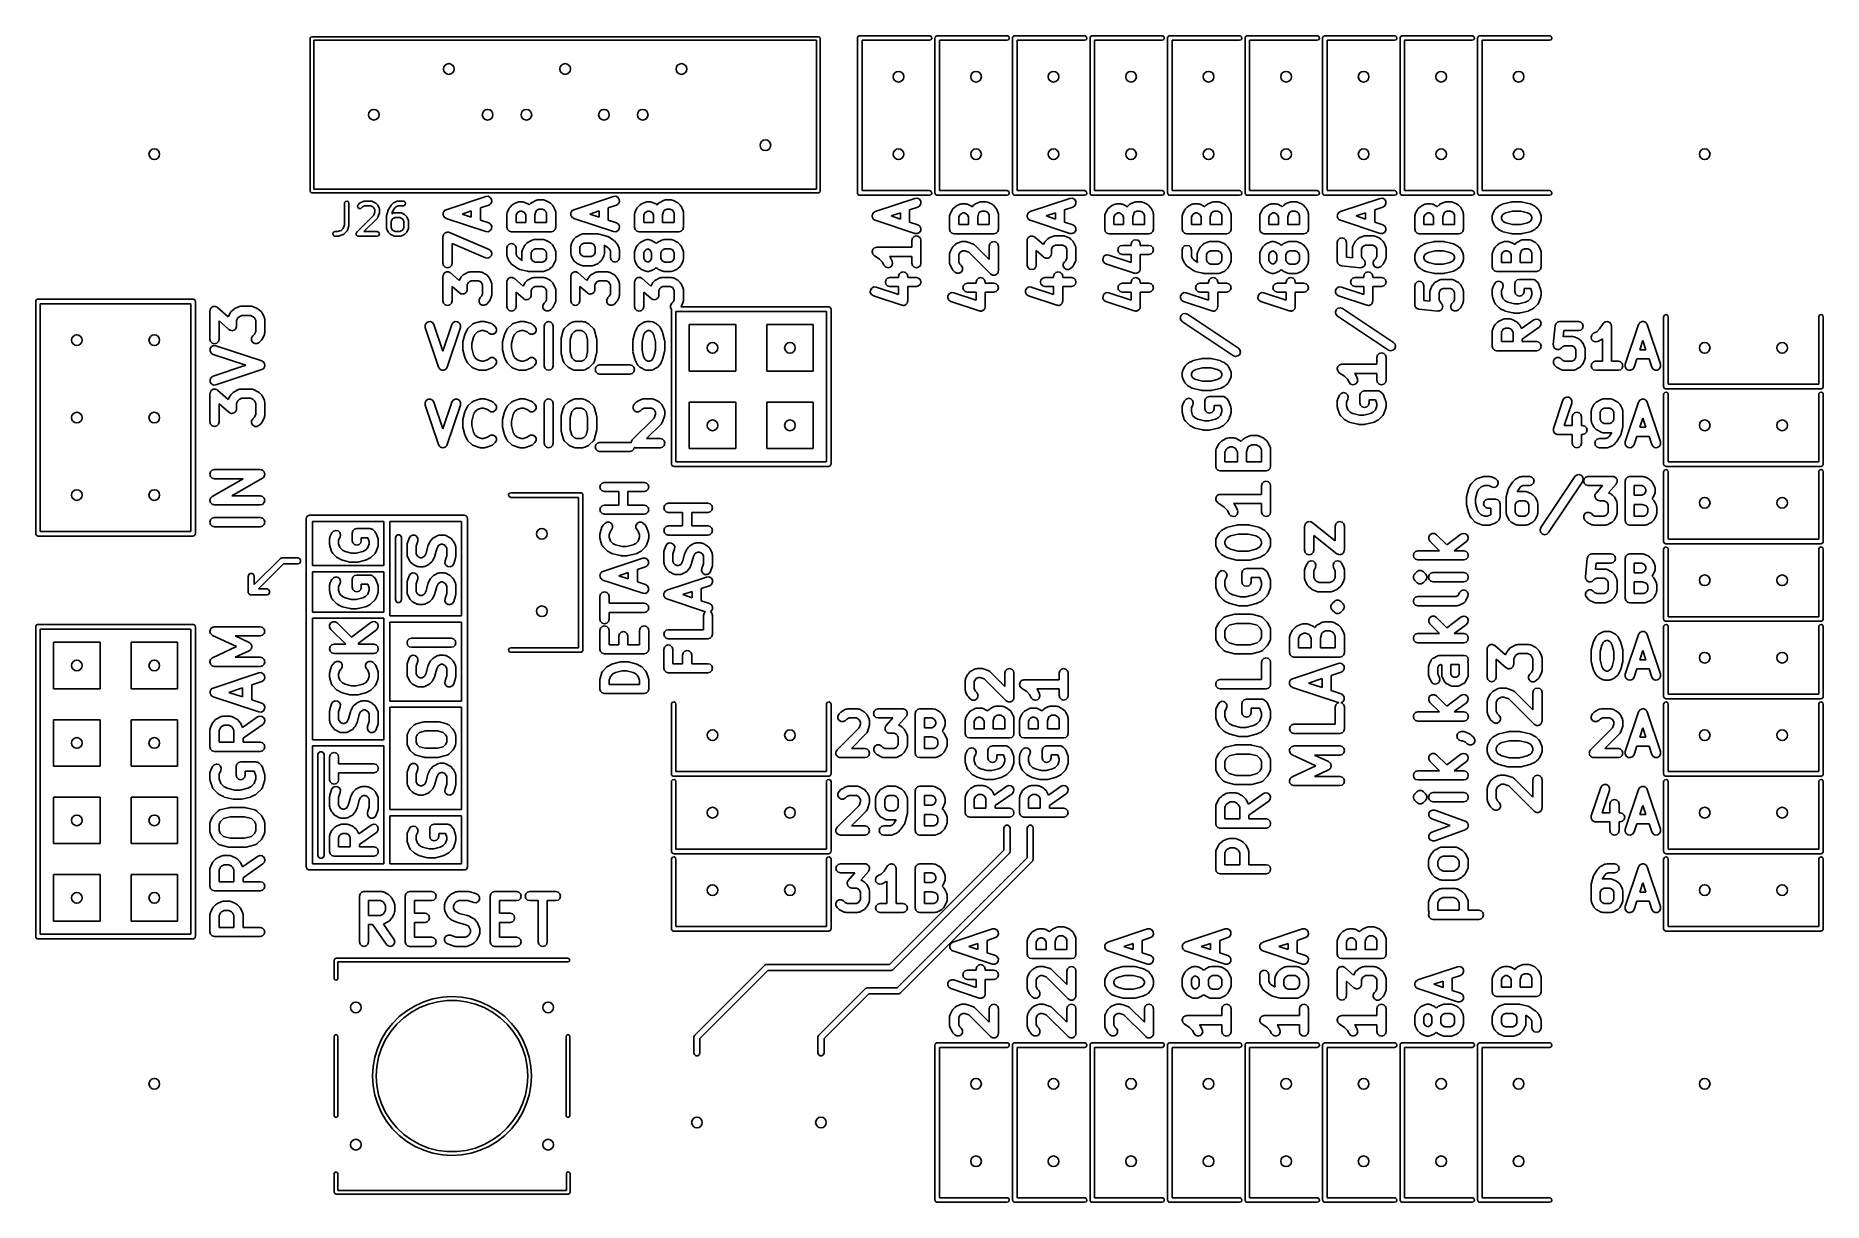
# Model space of a CAD drawing. Extents: x 6.24 to 8.54, y -5.54 to -4.04.
import ezdxf

# ---------------------------------------------------------------- set-up
doc = ezdxf.new("R2010")
doc.units = 0
doc.header["$MEASUREMENT"] = 0
doc.layers.add('BLACK', color=7, linetype='CONTINUOUS')

msp = doc.modelspace()

# ---------------------------------------------------------------- linework, layer by layer
at = {"layer": 'BLACK', "linetype": 'CONTINUOUS'}
for p, q in [((6.59087, -4.04063), (6.59156, -4.03896)), ((6.59087, -4.23748), (6.59087, -4.04063)), ((6.59156, -4.03896), (6.59323, -4.03827)), ((6.59323, -4.03827), (7.24677, -4.03827)), ((6.59559, -4.04299), (6.59559, -4.23512)), ((7.24441, -4.04299), (6.59559, -4.04299)), ((7.24441, -4.23512), (7.24441, -4.04299)), ((7.24677, -4.03827), (7.24844, -4.03896)), ((7.24844, -4.03896), (7.24913, -4.04063)), ((7.24913, -4.04063), (7.24913, -4.23748)), ((7.29705, -4.04), (7.29711, -4.03962)), ((7.29705, -4.24), (7.29705, -4.04)), ((7.29709, -4.03949), (7.29716, -4.03937)), ((7.29711, -4.03962), (7.29709, -4.03949)), ((7.29716, -4.03937), (7.29723, -4.03899)), ((7.29723, -4.03899), (7.29772, -4.0384)), ((7.29772, -4.0384), (7.2981, -4.03774)), ((7.2981, -4.03774), (7.29835, -4.03765)), ((7.29835, -4.03765), (7.29852, -4.03744)), ((7.29852, -4.03744), (7.29928, -4.03731)), ((7.29928, -4.03731), (7.3, -4.03705)), ((7.3, -4.03705), (7.39, -4.03705)), ((7.39, -4.04295), (7.30295, -4.04295)), ((7.30295, -4.04295), (7.30295, -4.23705)), ((7.39, -4.03705), (7.39101, -4.03723)), ((7.3919, -4.04226), (7.39, -4.04295)), ((7.39101, -4.03723), (7.39256, -4.03852)), ((7.39291, -4.04051), (7.3919, -4.04226)), ((7.39256, -4.03852), (7.39291, -4.04051)), ((7.39705, -4.04), (7.39711, -4.03962)), ((7.39705, -4.24), (7.39705, -4.04)), ((7.39709, -4.03949), (7.39716, -4.03937)), ((7.39711, -4.03962), (7.39709, -4.03949)), ((7.39716, -4.03937), (7.39723, -4.03899)), ((7.39723, -4.03899), (7.39772, -4.0384)), ((7.39772, -4.0384), (7.3981, -4.03774)), ((7.3981, -4.03774), (7.39835, -4.03765)), ((7.39835, -4.03765), (7.39852, -4.03744)), ((7.39852, -4.03744), (7.39928, -4.03731)), ((7.39928, -4.03731), (7.4, -4.03705)), ((7.4, -4.03705), (7.49, -4.03705)), ((7.49, -4.04295), (7.40295, -4.04295)), ((7.40295, -4.04295), (7.40295, -4.23705)), ((7.49, -4.03705), (7.49101, -4.03723)), ((7.4919, -4.04226), (7.49, -4.04295)), ((7.49101, -4.03723), (7.49256, -4.03852)), ((7.49291, -4.04051), (7.4919, -4.04226)), ((7.49256, -4.03852), (7.49291, -4.04051)), ((7.49705, -4.04), (7.49711, -4.03962)), ((7.49705, -4.24), (7.49705, -4.04)), ((7.49709, -4.03949), (7.49716, -4.03937)), ((7.49711, -4.03962), (7.49709, -4.03949)), ((7.49716, -4.03937), (7.49723, -4.03899)), ((7.49723, -4.03899), (7.49772, -4.0384)), ((7.49772, -4.0384), (7.4981, -4.03774)), ((7.4981, -4.03774), (7.49835, -4.03765)), ((7.49835, -4.03765), (7.49852, -4.03744)), ((7.49852, -4.03744), (7.49928, -4.03731)), ((7.49928, -4.03731), (7.5, -4.03705)), ((7.5, -4.03705), (7.59, -4.03705)), ((7.59, -4.04295), (7.50295, -4.04295)), ((7.50295, -4.04295), (7.50295, -4.23705)), ((7.59, -4.03705), (7.59101, -4.03723)), ((7.5919, -4.04226), (7.59, -4.04295)), ((7.59101, -4.03723), (7.59256, -4.03852)), ((7.59291, -4.04051), (7.5919, -4.04226)), ((7.59256, -4.03852), (7.59291, -4.04051)), ((7.59705, -4.04), (7.59711, -4.03962)), ((7.59705, -4.24), (7.59705, -4.04)), ((7.59709, -4.03949), (7.59716, -4.03937)), ((7.59711, -4.03962), (7.59709, -4.03949)), ((7.59716, -4.03937), (7.59723, -4.03899)), ((7.59723, -4.03899), (7.59772, -4.0384)), ((7.59772, -4.0384), (7.5981, -4.03774)), ((7.5981, -4.03774), (7.59835, -4.03765)), ((7.59835, -4.03765), (7.59852, -4.03744)), ((7.59852, -4.03744), (7.59928, -4.03731)), ((7.59928, -4.03731), (7.6, -4.03705)), ((7.6, -4.03705), (7.69, -4.03705)), ((7.69, -4.04295), (7.60295, -4.04295)), ((7.60295, -4.04295), (7.60295, -4.23705)), ((7.69, -4.03705), (7.69101, -4.03723)), ((7.6919, -4.04226), (7.69, -4.04295)), ((7.69101, -4.03723), (7.69256, -4.03852)), ((7.69291, -4.04051), (7.6919, -4.04226)), ((7.69256, -4.03852), (7.69291, -4.04051)), ((7.69705, -4.04), (7.69711, -4.03962)), ((7.69705, -4.24), (7.69705, -4.04)), ((7.69709, -4.03949), (7.69716, -4.03937)), ((7.69711, -4.03962), (7.69709, -4.03949)), ((7.69716, -4.03937), (7.69723, -4.03899)), ((7.69723, -4.03899), (7.69772, -4.0384)), ((7.69772, -4.0384), (7.6981, -4.03774)), ((7.6981, -4.03774), (7.69835, -4.03765)), ((7.69835, -4.03765), (7.69852, -4.03744)), ((7.69852, -4.03744), (7.69928, -4.03731)), ((7.69928, -4.03731), (7.7, -4.03705)), ((7.7, -4.03705), (7.79, -4.03705)), ((7.79, -4.04295), (7.70295, -4.04295)), ((7.70295, -4.04295), (7.70295, -4.23705)), ((7.79, -4.03705), (7.79101, -4.03723)), ((7.7919, -4.04226), (7.79, -4.04295)), ((7.79101, -4.03723), (7.79256, -4.03852)), ((7.79291, -4.04051), (7.7919, -4.04226)), ((7.79256, -4.03852), (7.79291, -4.04051)), ((7.79705, -4.04), (7.79711, -4.03962)), ((7.79705, -4.24), (7.79705, -4.04)), ((7.79709, -4.03949), (7.79716, -4.03937)), ((7.79711, -4.03962), (7.79709, -4.03949)), ((7.79716, -4.03937), (7.79723, -4.03899)), ((7.79723, -4.03899), (7.79772, -4.0384)), ((7.79772, -4.0384), (7.7981, -4.03774)), ((7.7981, -4.03774), (7.79835, -4.03765)), ((7.79835, -4.03765), (7.79852, -4.03744)), ((7.79852, -4.03744), (7.79928, -4.03731)), ((7.79928, -4.03731), (7.8, -4.03705)), ((7.8, -4.03705), (7.89, -4.03705)), ((7.89, -4.04295), (7.80295, -4.04295)), ((7.80295, -4.04295), (7.80295, -4.23705)), ((7.89, -4.03705), (7.89101, -4.03723)), ((7.8919, -4.04226), (7.89, -4.04295)), ((7.89101, -4.03723), (7.89256, -4.03852)), ((7.89291, -4.04051), (7.8919, -4.04226)), ((7.89256, -4.03852), (7.89291, -4.04051)), ((7.89705, -4.04), (7.89711, -4.03962)), ((7.89705, -4.24), (7.89705, -4.04)), ((7.89709, -4.03949), (7.89716, -4.03937)), ((7.89711, -4.03962), (7.89709, -4.03949)), ((7.89716, -4.03937), (7.89723, -4.03899)), ((7.89723, -4.03899), (7.89772, -4.0384)), ((7.89772, -4.0384), (7.8981, -4.03774)), ((7.8981, -4.03774), (7.89835, -4.03765)), ((7.89835, -4.03765), (7.89852, -4.03744)), ((7.89852, -4.03744), (7.89928, -4.03731)), ((7.89928, -4.03731), (7.9, -4.03705)), ((7.9, -4.03705), (7.99, -4.03705)), ((7.99, -4.04295), (7.90295, -4.04295)), ((7.90295, -4.04295), (7.90295, -4.23705)), ((7.99, -4.03705), (7.99101, -4.03723)), ((7.9919, -4.04226), (7.99, -4.04295)), ((7.99101, -4.03723), (7.99256, -4.03852)), ((7.99291, -4.04051), (7.9919, -4.04226)), ((7.99256, -4.03852), (7.99291, -4.04051)), ((7.99705, -4.04), (7.99711, -4.03962)), ((7.99705, -4.24), (7.99705, -4.04)), ((7.99709, -4.03949), (7.99716, -4.03937)), ((7.99711, -4.03962), (7.99709, -4.03949)), ((7.99716, -4.03937), (7.99723, -4.03899)), ((7.99723, -4.03899), (7.99772, -4.0384)), ((7.99772, -4.0384), (7.9981, -4.03774)), ((7.9981, -4.03774), (7.99835, -4.03765)), ((7.99835, -4.03765), (7.99852, -4.03744)), ((7.99852, -4.03744), (7.99928, -4.03731)), ((7.99928, -4.03731), (8, -4.03705)), ((8, -4.03705), (8.09, -4.03705)), ((8.09, -4.04295), (8.00295, -4.04295)), ((8.00295, -4.04295), (8.00295, -4.23705)), ((8.09, -4.03705), (8.09101, -4.03723)), ((8.0919, -4.04226), (8.09, -4.04295)), ((8.09101, -4.03723), (8.09256, -4.03852)), ((8.09291, -4.04051), (8.0919, -4.04226)), ((8.09256, -4.03852), (8.09291, -4.04051)), ((8.09705, -4.04), (8.09711, -4.03962)), ((8.09705, -4.24), (8.09705, -4.04)), ((8.09709, -4.03949), (8.09716, -4.03937)), ((8.09711, -4.03962), (8.09709, -4.03949)), ((8.09716, -4.03937), (8.09723, -4.03899)), ((8.09723, -4.03899), (8.09772, -4.0384)), ((8.09772, -4.0384), (8.0981, -4.03774)), ((8.0981, -4.03774), (8.09835, -4.03765)), ((8.09835, -4.03765), (8.09852, -4.03744)), ((8.09852, -4.03744), (8.09928, -4.03731)), ((8.09928, -4.03731), (8.1, -4.03705)), ((8.1, -4.03705), (8.19, -4.03705)), ((8.19, -4.04295), (8.10295, -4.04295)), ((8.10295, -4.04295), (8.10295, -4.23705)), ((8.19, -4.03705), (8.19101, -4.03723)), ((8.1919, -4.04226), (8.19, -4.04295)), ((8.19101, -4.03723), (8.19256, -4.03852)), ((8.19291, -4.04051), (8.1919, -4.04226)), ((8.19256, -4.03852), (8.19291, -4.04051)), ((6.59156, -4.23915), (6.59087, -4.23748)), ((6.59323, -4.23984), (6.59156, -4.23915)), ((7.24677, -4.23984), (6.59323, -4.23984)), ((6.59559, -4.23512), (7.24441, -4.23512)), ((7.24844, -4.23915), (7.24677, -4.23984)), ((7.24913, -4.23748), (7.24844, -4.23915)), ((7.29731, -4.24072), (7.29705, -4.24)), ((7.29744, -4.24148), (7.29731, -4.24072)), ((7.29765, -4.24165), (7.29744, -4.24148)), ((7.29774, -4.2419), (7.29765, -4.24165)), ((7.2984, -4.24228), (7.29774, -4.2419)), ((7.29899, -4.24277), (7.2984, -4.24228)), ((7.29937, -4.24284), (7.29899, -4.24277)), ((7.29949, -4.24291), (7.29937, -4.24284)), ((7.30295, -4.23705), (7.39, -4.23705)), ((7.39, -4.23705), (7.39101, -4.23723)), ((7.3919, -4.24226), (7.39, -4.24295)), ((7.39101, -4.23723), (7.39256, -4.23852)), ((7.39291, -4.24051), (7.3919, -4.24226)), ((7.39256, -4.23852), (7.39291, -4.24051)), ((7.39731, -4.24072), (7.39705, -4.24)), ((7.39744, -4.24148), (7.39731, -4.24072)), ((7.39765, -4.24165), (7.39744, -4.24148)), ((7.39774, -4.2419), (7.39765, -4.24165)), ((7.3984, -4.24228), (7.39774, -4.2419)), ((7.39899, -4.24277), (7.3984, -4.24228)), ((7.39937, -4.24284), (7.39899, -4.24277)), ((7.39949, -4.24291), (7.39937, -4.24284)), ((7.40295, -4.23705), (7.49, -4.23705)), ((7.49, -4.23705), (7.49101, -4.23723)), ((7.4919, -4.24226), (7.49, -4.24295)), ((7.49101, -4.23723), (7.49256, -4.23852)), ((7.49291, -4.24051), (7.4919, -4.24226)), ((7.49256, -4.23852), (7.49291, -4.24051)), ((7.49731, -4.24072), (7.49705, -4.24)), ((7.49744, -4.24148), (7.49731, -4.24072)), ((7.49765, -4.24165), (7.49744, -4.24148)), ((7.49774, -4.2419), (7.49765, -4.24165)), ((7.4984, -4.24228), (7.49774, -4.2419)), ((7.49899, -4.24277), (7.4984, -4.24228)), ((7.49937, -4.24284), (7.49899, -4.24277)), ((7.49949, -4.24291), (7.49937, -4.24284)), ((7.50295, -4.23705), (7.59, -4.23705)), ((7.59, -4.23705), (7.59101, -4.23723)), ((7.5919, -4.24226), (7.59, -4.24295)), ((7.59101, -4.23723), (7.59256, -4.23852)), ((7.59291, -4.24051), (7.5919, -4.24226)), ((7.59256, -4.23852), (7.59291, -4.24051)), ((7.59731, -4.24072), (7.59705, -4.24)), ((7.59744, -4.24148), (7.59731, -4.24072)), ((7.59765, -4.24165), (7.59744, -4.24148)), ((7.59774, -4.2419), (7.59765, -4.24165)), ((7.5984, -4.24228), (7.59774, -4.2419)), ((7.59899, -4.24277), (7.5984, -4.24228)), ((7.59937, -4.24284), (7.59899, -4.24277)), ((7.59949, -4.24291), (7.59937, -4.24284)), ((7.60295, -4.23705), (7.69, -4.23705)), ((7.69, -4.23705), (7.69101, -4.23723)), ((7.6919, -4.24226), (7.69, -4.24295)), ((7.69101, -4.23723), (7.69256, -4.23852)), ((7.69291, -4.24051), (7.6919, -4.24226)), ((7.69256, -4.23852), (7.69291, -4.24051)), ((7.69731, -4.24072), (7.69705, -4.24)), ((7.69744, -4.24148), (7.69731, -4.24072)), ((7.69765, -4.24165), (7.69744, -4.24148)), ((7.69774, -4.2419), (7.69765, -4.24165)), ((7.6984, -4.24228), (7.69774, -4.2419)), ((7.69899, -4.24277), (7.6984, -4.24228)), ((7.69937, -4.24284), (7.69899, -4.24277)), ((7.69949, -4.24291), (7.69937, -4.24284)), ((7.70295, -4.23705), (7.79, -4.23705)), ((7.79, -4.23705), (7.79101, -4.23723)), ((7.7919, -4.24226), (7.79, -4.24295)), ((7.79101, -4.23723), (7.79256, -4.23852)), ((7.79291, -4.24051), (7.7919, -4.24226)), ((7.79256, -4.23852), (7.79291, -4.24051)), ((7.79731, -4.24072), (7.79705, -4.24)), ((7.79744, -4.24148), (7.79731, -4.24072)), ((7.79765, -4.24165), (7.79744, -4.24148)), ((7.79774, -4.2419), (7.79765, -4.24165)), ((7.7984, -4.24228), (7.79774, -4.2419)), ((7.79899, -4.24277), (7.7984, -4.24228)), ((7.79937, -4.24284), (7.79899, -4.24277)), ((7.79949, -4.24291), (7.79937, -4.24284)), ((7.80295, -4.23705), (7.89, -4.23705)), ((7.89, -4.23705), (7.89101, -4.23723)), ((7.8919, -4.24226), (7.89, -4.24295)), ((7.89101, -4.23723), (7.89256, -4.23852)), ((7.89291, -4.24051), (7.8919, -4.24226)), ((7.89256, -4.23852), (7.89291, -4.24051)), ((7.89731, -4.24072), (7.89705, -4.24)), ((7.89744, -4.24148), (7.89731, -4.24072)), ((7.89765, -4.24165), (7.89744, -4.24148)), ((7.89774, -4.2419), (7.89765, -4.24165)), ((7.8984, -4.24228), (7.89774, -4.2419)), ((7.89899, -4.24277), (7.8984, -4.24228)), ((7.89937, -4.24284), (7.89899, -4.24277)), ((7.89949, -4.24291), (7.89937, -4.24284)), ((7.90295, -4.23705), (7.99, -4.23705)), ((7.99, -4.23705), (7.99101, -4.23723)), ((7.9919, -4.24226), (7.99, -4.24295)), ((7.99101, -4.23723), (7.99256, -4.23852)), ((7.99291, -4.24051), (7.9919, -4.24226)), ((7.99256, -4.23852), (7.99291, -4.24051)), ((7.99731, -4.24072), (7.99705, -4.24)), ((7.99744, -4.24148), (7.99731, -4.24072)), ((7.99765, -4.24165), (7.99744, -4.24148)), ((7.99774, -4.2419), (7.99765, -4.24165)), ((7.9984, -4.24228), (7.99774, -4.2419)), ((7.99899, -4.24277), (7.9984, -4.24228)), ((7.99937, -4.24284), (7.99899, -4.24277)), ((7.99949, -4.24291), (7.99937, -4.24284)), ((8.00295, -4.23705), (8.09, -4.23705)), ((8.09, -4.23705), (8.09101, -4.23723)), ((8.0919, -4.24226), (8.09, -4.24295)), ((8.09101, -4.23723), (8.09256, -4.23852)), ((8.09291, -4.24051), (8.0919, -4.24226)), ((8.09256, -4.23852), (8.09291, -4.24051)), ((8.09731, -4.24072), (8.09705, -4.24)), ((8.09744, -4.24148), (8.09731, -4.24072)), ((8.09765, -4.24165), (8.09744, -4.24148)), ((8.09774, -4.2419), (8.09765, -4.24165)), ((8.0984, -4.24228), (8.09774, -4.2419)), ((8.09899, -4.24277), (8.0984, -4.24228)), ((8.09937, -4.24284), (8.09899, -4.24277)), ((8.09949, -4.24291), (8.09937, -4.24284)), ((8.10295, -4.23705), (8.19, -4.23705)), ((8.19, -4.23705), (8.19101, -4.23723)), ((8.1919, -4.24226), (8.19, -4.24295)), ((8.19101, -4.23723), (8.19256, -4.23852)), ((8.19291, -4.24051), (8.1919, -4.24226)), ((8.19256, -4.23852), (8.19291, -4.24051)), ((6.63518, -4.25354), (6.63535, -4.25253)), ((6.63518, -4.28118), (6.63518, -4.25354)), ((6.63535, -4.25253), (6.63665, -4.25098)), ((6.63665, -4.25098), (6.63864, -4.25063)), ((6.63864, -4.25063), (6.64039, -4.25164)), ((6.64039, -4.25164), (6.64108, -4.25354)), ((6.64108, -4.25354), (6.64108, -4.28166)), ((6.65206, -4.25703), (6.65291, -4.2552)), ((6.65258, -4.25898), (6.65206, -4.25703)), ((6.65424, -4.26014), (6.65258, -4.25898)), ((6.65291, -4.2552), (6.65479, -4.25332)), ((6.65625, -4.25996), (6.65424, -4.26014)), ((6.65479, -4.25332), (6.65551, -4.25282)), ((6.65551, -4.25282), (6.65556, -4.25277)), ((6.65556, -4.25277), (6.65931, -4.2509)), ((6.65709, -4.25937), (6.65625, -4.25996)), ((6.65863, -4.25784), (6.65709, -4.25937)), ((6.66132, -4.25649), (6.65863, -4.25784)), ((6.65931, -4.2509), (6.66029, -4.2506)), ((6.66029, -4.2506), (6.66046, -4.25064)), ((6.66046, -4.25064), (6.66063, -4.25058)), ((6.66063, -4.25058), (6.67, -4.25058)), ((6.6693, -4.25649), (6.66132, -4.25649)), ((6.672, -4.25784), (6.6693, -4.25649)), ((6.67, -4.25058), (6.67101, -4.25076)), ((6.67101, -4.25076), (6.67115, -4.25087)), ((6.67115, -4.25087), (6.67132, -4.2509)), ((6.67132, -4.2509), (6.67507, -4.25277)), ((6.6732, -4.25903), (6.672, -4.25784)), ((6.67304, -4.26881), (6.67455, -4.26431)), ((6.67455, -4.26173), (6.6732, -4.25903)), ((6.67455, -4.26431), (6.67455, -4.26173)), ((6.67507, -4.25277), (6.67578, -4.2533)), ((6.67578, -4.2533), (6.67584, -4.25332)), ((6.67584, -4.25332), (6.67771, -4.2552)), ((6.67771, -4.2552), (6.67822, -4.25592)), ((6.67822, -4.25592), (6.67827, -4.25597)), ((6.67827, -4.25597), (6.68014, -4.25971)), ((6.6803, -4.26572), (6.67843, -4.27134)), ((6.68014, -4.25971), (6.68043, -4.2607)), ((6.68045, -4.26478), (6.6803, -4.26565)), ((6.6803, -4.26565), (6.6803, -4.26572)), ((6.68043, -4.2607), (6.68039, -4.26087)), ((6.68039, -4.26087), (6.68045, -4.26104)), ((6.68045, -4.26104), (6.68045, -4.26478)), ((6.68963, -4.26969), (6.69151, -4.26219)), ((6.69151, -4.26219), (6.69191, -4.26129)), ((6.69191, -4.26129), (6.69192, -4.26127)), ((6.69192, -4.26127), (6.69566, -4.25565)), ((6.69566, -4.25565), (6.69598, -4.25532)), ((6.69598, -4.25532), (6.69603, -4.2552)), ((6.69603, -4.2552), (6.69791, -4.25332)), ((6.69711, -4.26412), (6.69638, -4.26704)), ((6.69638, -4.26704), (6.69868, -4.26589)), ((6.70042, -4.25917), (6.69711, -4.26412)), ((6.69791, -4.25332), (6.69863, -4.25282)), ((6.69863, -4.25282), (6.69868, -4.25277)), ((6.69868, -4.25277), (6.70243, -4.2509)), ((6.69868, -4.26589), (6.69966, -4.2656)), ((6.69966, -4.2656), (6.69983, -4.26564)), ((6.69983, -4.26564), (6.7, -4.26558)), ((6.7, -4.26558), (6.7075, -4.26558)), ((6.70175, -4.25784), (6.70042, -4.25917)), ((6.70444, -4.25649), (6.70175, -4.25784)), ((6.70243, -4.2509), (6.70341, -4.2506)), ((6.70341, -4.2506), (6.70358, -4.25064)), ((6.70358, -4.25064), (6.70375, -4.25058)), ((6.70375, -4.25058), (6.71124, -4.25058)), ((6.71124, -4.25649), (6.70444, -4.25649)), ((6.7075, -4.26558), (6.70851, -4.26576)), ((6.70851, -4.26576), (6.70864, -4.26587)), ((6.70864, -4.26587), (6.70882, -4.26589)), ((6.70882, -4.26589), (6.71257, -4.26777)), ((6.71124, -4.25058), (6.71225, -4.25076)), ((6.71314, -4.2558), (6.71124, -4.25649)), ((6.71225, -4.25076), (6.7138, -4.25206)), ((6.71415, -4.25405), (6.71314, -4.2558)), ((6.7138, -4.25206), (6.71415, -4.25405)), ((6.76249, -4.26602), (6.76266, -4.2657)), ((6.76266, -4.2657), (6.76268, -4.26534)), ((6.76268, -4.26534), (6.76333, -4.26435)), ((6.76333, -4.26435), (6.76386, -4.26329)), ((6.76386, -4.26329), (6.76416, -4.26309)), ((6.76416, -4.26309), (6.76436, -4.26279)), ((6.76436, -4.26279), (6.76542, -4.26226)), ((6.76542, -4.26226), (6.76641, -4.2616)), ((6.76641, -4.2616), (6.81759, -4.24454)), ((6.79893, -4.26321), (6.78695, -4.26721)), ((6.79893, -4.2712), (6.79893, -4.26321)), ((6.82133, -4.25575), (6.81074, -4.25928)), ((6.81074, -4.25928), (6.81074, -4.27513)), ((6.81759, -4.24454), (6.82064, -4.24436)), ((6.82064, -4.24436), (6.82338, -4.24573)), ((6.82388, -4.25406), (6.82133, -4.25575)), ((6.82338, -4.24573), (6.82506, -4.24828)), ((6.82525, -4.25133), (6.82388, -4.25406)), ((6.82506, -4.24828), (6.82525, -4.25133)), ((6.84478, -4.26721), (6.84513, -4.26589)), ((6.84513, -4.26589), (6.8454, -4.26456)), ((6.8454, -4.26456), (6.84784, -4.25969)), ((6.84784, -4.25969), (6.84847, -4.25898)), ((6.84847, -4.25898), (6.84894, -4.25815)), ((6.84894, -4.25815), (6.85138, -4.25572)), ((6.85138, -4.25572), (6.8522, -4.25524)), ((6.8522, -4.25524), (6.85291, -4.25461)), ((6.85291, -4.25461), (6.85779, -4.25217)), ((6.85797, -4.26583), (6.85659, -4.2686)), ((6.85779, -4.25217), (6.85912, -4.2519)), ((6.85905, -4.26475), (6.85797, -4.26583)), ((6.86182, -4.26336), (6.85905, -4.26475)), ((6.85912, -4.2519), (6.86043, -4.25155)), ((6.86043, -4.25155), (6.8653, -4.25155)), ((6.86391, -4.26336), (6.86182, -4.26336)), ((6.86668, -4.26475), (6.86391, -4.26336)), ((6.8653, -4.25155), (6.86662, -4.2519)), ((6.86662, -4.2519), (6.86795, -4.25217)), ((6.86776, -4.26583), (6.86668, -4.26475)), ((6.86915, -4.2686), (6.86776, -4.26583)), ((6.86795, -4.25217), (6.87282, -4.25461)), ((6.87282, -4.25461), (6.87353, -4.25524)), ((6.87353, -4.25524), (6.8737, -4.25534)), ((6.8737, -4.25534), (6.87575, -4.25328)), ((6.87575, -4.25328), (6.87658, -4.25281)), ((6.87658, -4.25281), (6.87729, -4.25217)), ((6.87729, -4.25217), (6.88216, -4.24974)), ((6.88265, -4.26308), (6.88096, -4.26816)), ((6.88216, -4.24974), (6.88349, -4.24947)), ((6.88343, -4.26231), (6.88265, -4.26308)), ((6.8862, -4.26092), (6.88343, -4.26231)), ((6.88349, -4.24947), (6.8848, -4.24911)), ((6.8848, -4.24911), (6.89211, -4.24911)), ((6.89072, -4.26092), (6.8862, -4.26092)), ((6.89349, -4.26231), (6.89072, -4.26092)), ((6.89211, -4.24911), (6.89342, -4.24946)), ((6.89342, -4.24946), (6.89475, -4.24974)), ((6.89457, -4.26339), (6.89349, -4.26231)), ((6.89596, -4.26616), (6.89457, -4.26339)), ((6.89475, -4.24974), (6.89963, -4.25217)), ((6.89963, -4.25217), (6.90034, -4.25281)), ((6.90034, -4.25281), (6.90116, -4.25328)), ((6.90116, -4.25328), (6.9036, -4.25572)), ((6.9036, -4.25572), (6.90408, -4.25654)), ((6.90408, -4.25654), (6.90471, -4.25725)), ((6.90471, -4.25725), (6.90714, -4.26213)), ((6.90714, -4.26213), (6.90742, -4.26346)), ((6.90742, -4.26346), (6.90777, -4.26477)), ((6.90777, -4.26477), (6.90777, -4.28427)), ((6.9273, -4.26602), (6.92746, -4.2657)), ((6.92746, -4.2657), (6.92748, -4.26534)), ((6.92748, -4.26534), (6.92813, -4.26435)), ((6.92813, -4.26435), (6.92866, -4.26329)), ((6.92866, -4.26329), (6.92897, -4.26309)), ((6.92897, -4.26309), (6.92916, -4.26279)), ((6.92916, -4.26279), (6.93023, -4.26226)), ((6.93023, -4.26226), (6.93122, -4.2616)), ((6.93122, -4.2616), (6.9824, -4.24454)), ((6.96374, -4.26321), (6.95176, -4.26721)), ((6.96374, -4.2712), (6.96374, -4.26321)), ((6.98613, -4.25575), (6.97555, -4.25928)), ((6.97555, -4.25928), (6.97555, -4.27513)), ((6.9824, -4.24454), (6.98545, -4.24436)), ((6.98545, -4.24436), (6.98818, -4.24573)), ((6.98868, -4.25406), (6.98613, -4.25575)), ((6.98818, -4.24573), (6.98987, -4.24828)), ((6.99005, -4.25133), (6.98868, -4.25406)), ((6.98987, -4.24828), (6.99005, -4.25133)), ((7.00958, -4.26721), (7.00993, -4.26589)), ((7.00993, -4.26589), (7.0102, -4.26456)), ((7.0102, -4.26456), (7.01264, -4.25969)), ((7.01264, -4.25969), (7.01327, -4.25898)), ((7.01327, -4.25898), (7.01375, -4.25815)), ((7.01375, -4.25815), (7.01618, -4.25572)), ((7.01618, -4.25572), (7.01701, -4.25524)), ((7.01701, -4.25524), (7.01772, -4.25461)), ((7.01772, -4.25461), (7.02259, -4.25217)), ((7.02278, -4.26583), (7.02139, -4.2686)), ((7.02259, -4.25217), (7.02392, -4.2519)), ((7.02386, -4.26475), (7.02278, -4.26583)), ((7.02663, -4.26336), (7.02386, -4.26475)), ((7.02392, -4.2519), (7.02523, -4.25155)), ((7.02523, -4.25155), (7.03011, -4.25155)), ((7.02871, -4.26336), (7.02663, -4.26336)), ((7.03148, -4.26475), (7.02871, -4.26336)), ((7.03011, -4.25155), (7.03142, -4.2519)), ((7.03142, -4.2519), (7.03275, -4.25217)), ((7.03257, -4.26583), (7.03148, -4.26475)), ((7.03395, -4.2686), (7.03257, -4.26583)), ((7.03275, -4.25217), (7.03762, -4.25461)), ((7.03762, -4.25461), (7.03833, -4.25524)), ((7.03833, -4.25524), (7.0385, -4.25534)), ((7.0385, -4.25534), (7.04055, -4.25328)), ((7.04055, -4.25328), (7.04138, -4.25281)), ((7.04138, -4.25281), (7.04209, -4.25217)), ((7.04209, -4.25217), (7.04696, -4.24974)), ((7.04746, -4.26308), (7.04576, -4.26816)), ((7.04696, -4.24974), (7.04829, -4.24947)), ((7.04823, -4.26231), (7.04746, -4.26308)), ((7.051, -4.26092), (7.04823, -4.26231)), ((7.04829, -4.24947), (7.04961, -4.24911)), ((7.04961, -4.24911), (7.05692, -4.24911)), ((7.05552, -4.26092), (7.051, -4.26092)), ((7.05829, -4.26231), (7.05552, -4.26092)), ((7.05692, -4.24911), (7.05823, -4.24946)), ((7.05823, -4.24946), (7.05956, -4.24974)), ((7.05937, -4.26339), (7.05829, -4.26231)), ((7.06076, -4.26616), (7.05937, -4.26339)), ((7.05956, -4.24974), (7.06443, -4.25217)), ((7.06443, -4.25217), (7.06514, -4.25281)), ((7.06514, -4.25281), (7.06597, -4.25328)), ((7.06597, -4.25328), (7.0684, -4.25572)), ((7.0684, -4.25572), (7.06888, -4.25654)), ((7.06888, -4.25654), (7.06951, -4.25725)), ((7.06951, -4.25725), (7.07195, -4.26213)), ((7.07195, -4.26213), (7.07222, -4.26346)), ((7.07222, -4.26346), (7.07257, -4.26477)), ((7.07257, -4.26477), (7.07257, -4.28427)), ((7.29962, -4.24289), (7.29949, -4.24291)), ((7.3, -4.24295), (7.29962, -4.24289)), ((7.39, -4.24295), (7.3, -4.24295)), ((7.31693, -4.26685), (7.31746, -4.26579)), ((7.31746, -4.26579), (7.31776, -4.26559)), ((7.31776, -4.26559), (7.31796, -4.26529)), ((7.31796, -4.26529), (7.31902, -4.26476)), ((7.31902, -4.26476), (7.32001, -4.2641)), ((7.32001, -4.2641), (7.3712, -4.24704)), ((7.35253, -4.26571), (7.34056, -4.26971)), ((7.35253, -4.2737), (7.35253, -4.26571)), ((7.37493, -4.25825), (7.36435, -4.26178)), ((7.36435, -4.26178), (7.36435, -4.27763)), ((7.3712, -4.24704), (7.37425, -4.24686)), ((7.37425, -4.24686), (7.37698, -4.24823)), ((7.37748, -4.25656), (7.37493, -4.25825)), ((7.37698, -4.24823), (7.37867, -4.25078)), ((7.37885, -4.25383), (7.37748, -4.25656)), ((7.37867, -4.25078), (7.37885, -4.25383)), ((7.39962, -4.24289), (7.39949, -4.24291)), ((7.4, -4.24295), (7.39962, -4.24289)), ((7.49, -4.24295), (7.4, -4.24295)), ((7.4166, -4.26706), (7.41904, -4.26219)), ((7.41904, -4.26219), (7.41967, -4.26148)), ((7.41967, -4.26148), (7.42014, -4.26065)), ((7.42014, -4.26065), (7.42258, -4.25822)), ((7.42258, -4.25822), (7.4234, -4.25774)), ((7.4234, -4.25774), (7.42412, -4.25711)), ((7.42412, -4.25711), (7.42899, -4.25467)), ((7.42899, -4.25467), (7.43032, -4.2544)), ((7.43302, -4.26586), (7.43025, -4.26725)), ((7.43032, -4.2544), (7.43163, -4.25405)), ((7.43163, -4.25405), (7.43651, -4.25405)), ((7.43511, -4.26586), (7.43302, -4.26586)), ((7.43788, -4.26725), (7.43511, -4.26586)), ((7.43651, -4.25405), (7.43782, -4.2544)), ((7.43782, -4.2544), (7.43915, -4.25467)), ((7.43915, -4.25467), (7.44402, -4.25711)), ((7.44402, -4.25711), (7.44473, -4.25774)), ((7.44473, -4.25774), (7.4449, -4.25784)), ((7.4449, -4.25784), (7.44695, -4.25578)), ((7.44695, -4.25578), (7.44778, -4.25531)), ((7.44778, -4.25531), (7.44849, -4.25467)), ((7.44849, -4.25467), (7.45336, -4.25224)), ((7.45385, -4.26558), (7.45216, -4.27066)), ((7.45336, -4.25224), (7.45469, -4.25197)), ((7.45463, -4.26481), (7.45385, -4.26558)), ((7.4574, -4.26342), (7.45463, -4.26481)), ((7.45469, -4.25197), (7.456, -4.25161)), ((7.456, -4.25161), (7.46331, -4.25161)), ((7.46192, -4.26342), (7.4574, -4.26342)), ((7.46469, -4.26481), (7.46192, -4.26342)), ((7.46331, -4.25161), (7.46463, -4.25196)), ((7.46463, -4.25196), (7.46596, -4.25224)), ((7.46577, -4.26589), (7.46469, -4.26481)), ((7.46716, -4.26866), (7.46577, -4.26589)), ((7.46596, -4.25224), (7.47083, -4.25467)), ((7.47083, -4.25467), (7.47154, -4.25531)), ((7.47154, -4.25531), (7.47236, -4.25578)), ((7.47236, -4.25578), (7.4748, -4.25822)), ((7.4748, -4.25822), (7.47528, -4.25904)), ((7.47528, -4.25904), (7.47591, -4.25975)), ((7.47591, -4.25975), (7.47835, -4.26463)), ((7.47835, -4.26463), (7.47862, -4.26596)), ((7.49962, -4.24289), (7.49949, -4.24291)), ((7.5, -4.24295), (7.49962, -4.24289)), ((7.59, -4.24295), (7.5, -4.24295)), ((7.51693, -4.26685), (7.51746, -4.26579)), ((7.51746, -4.26579), (7.51776, -4.26559)), ((7.51776, -4.26559), (7.51796, -4.26529)), ((7.51796, -4.26529), (7.51902, -4.26476)), ((7.51902, -4.26476), (7.52001, -4.2641)), ((7.52001, -4.2641), (7.5712, -4.24704)), ((7.55253, -4.26571), (7.54056, -4.26971)), ((7.55253, -4.2737), (7.55253, -4.26571)), ((7.57493, -4.25825), (7.56435, -4.26178)), ((7.56435, -4.26178), (7.56435, -4.27763)), ((7.5712, -4.24704), (7.57425, -4.24686)), ((7.57425, -4.24686), (7.57698, -4.24823)), ((7.57748, -4.25656), (7.57493, -4.25825)), ((7.57698, -4.24823), (7.57867, -4.25078)), ((7.57885, -4.25383), (7.57748, -4.25656)), ((7.57867, -4.25078), (7.57885, -4.25383)), ((7.59962, -4.24289), (7.59949, -4.24291)), ((7.6, -4.24295), (7.59962, -4.24289)), ((7.69, -4.24295), (7.6, -4.24295)), ((7.6166, -4.26706), (7.61904, -4.26219)), ((7.61904, -4.26219), (7.61967, -4.26148)), ((7.61967, -4.26148), (7.62014, -4.26065)), ((7.62014, -4.26065), (7.62258, -4.25822)), ((7.62258, -4.25822), (7.6234, -4.25774)), ((7.6234, -4.25774), (7.62412, -4.25711)), ((7.62412, -4.25711), (7.62899, -4.25467)), ((7.62899, -4.25467), (7.63032, -4.2544)), ((7.63302, -4.26586), (7.63025, -4.26725)), ((7.63032, -4.2544), (7.63163, -4.25405)), ((7.63163, -4.25405), (7.63651, -4.25405)), ((7.63511, -4.26586), (7.63302, -4.26586)), ((7.63788, -4.26725), (7.63511, -4.26586)), ((7.63651, -4.25405), (7.63782, -4.2544)), ((7.63782, -4.2544), (7.63915, -4.25467)), ((7.63915, -4.25467), (7.64402, -4.25711)), ((7.64402, -4.25711), (7.64473, -4.25774)), ((7.64473, -4.25774), (7.6449, -4.25784)), ((7.6449, -4.25784), (7.64695, -4.25578)), ((7.64695, -4.25578), (7.64778, -4.25531)), ((7.64778, -4.25531), (7.64849, -4.25467)), ((7.64849, -4.25467), (7.65336, -4.25224)), ((7.65385, -4.26558), (7.65216, -4.27066)), ((7.65336, -4.25224), (7.65469, -4.25197)), ((7.65463, -4.26481), (7.65385, -4.26558)), ((7.6574, -4.26342), (7.65463, -4.26481)), ((7.65469, -4.25197), (7.656, -4.25161)), ((7.656, -4.25161), (7.66331, -4.25161)), ((7.66192, -4.26342), (7.6574, -4.26342)), ((7.66469, -4.26481), (7.66192, -4.26342)), ((7.66331, -4.25161), (7.66463, -4.25196)), ((7.66463, -4.25196), (7.66596, -4.25224)), ((7.66577, -4.26589), (7.66469, -4.26481)), ((7.66716, -4.26866), (7.66577, -4.26589)), ((7.66596, -4.25224), (7.67083, -4.25467)), ((7.67083, -4.25467), (7.67154, -4.25531)), ((7.67154, -4.25531), (7.67236, -4.25578)), ((7.67236, -4.25578), (7.6748, -4.25822)), ((7.6748, -4.25822), (7.67528, -4.25904)), ((7.67528, -4.25904), (7.67591, -4.25975)), ((7.67591, -4.25975), (7.67835, -4.26463)), ((7.67835, -4.26463), (7.67862, -4.26596)), ((7.69962, -4.24289), (7.69949, -4.24291)), ((7.7, -4.24295), (7.69962, -4.24289)), ((7.79, -4.24295), (7.7, -4.24295)), ((7.7166, -4.26706), (7.71904, -4.26219)), ((7.71904, -4.26219), (7.71967, -4.26148)), ((7.71967, -4.26148), (7.72014, -4.26065)), ((7.72014, -4.26065), (7.72258, -4.25822)), ((7.72258, -4.25822), (7.7234, -4.25774)), ((7.7234, -4.25774), (7.72412, -4.25711)), ((7.72412, -4.25711), (7.72899, -4.25467)), ((7.72899, -4.25467), (7.73032, -4.2544)), ((7.73302, -4.26586), (7.73025, -4.26725)), ((7.73032, -4.2544), (7.73163, -4.25405)), ((7.73163, -4.25405), (7.73651, -4.25405)), ((7.73511, -4.26586), (7.73302, -4.26586)), ((7.73788, -4.26725), (7.73511, -4.26586)), ((7.73651, -4.25405), (7.73782, -4.2544)), ((7.73782, -4.2544), (7.73915, -4.25467)), ((7.73915, -4.25467), (7.74402, -4.25711)), ((7.74402, -4.25711), (7.74473, -4.25774)), ((7.74473, -4.25774), (7.7449, -4.25784)), ((7.7449, -4.25784), (7.74695, -4.25578)), ((7.74695, -4.25578), (7.74778, -4.25531)), ((7.74778, -4.25531), (7.74849, -4.25467)), ((7.74849, -4.25467), (7.75336, -4.25224)), ((7.75385, -4.26558), (7.75216, -4.27066)), ((7.75336, -4.25224), (7.75469, -4.25197)), ((7.75463, -4.26481), (7.75385, -4.26558)), ((7.7574, -4.26342), (7.75463, -4.26481)), ((7.75469, -4.25197), (7.756, -4.25161)), ((7.756, -4.25161), (7.76331, -4.25161)), ((7.76192, -4.26342), (7.7574, -4.26342)), ((7.76469, -4.26481), (7.76192, -4.26342)), ((7.76331, -4.25161), (7.76463, -4.25196)), ((7.76463, -4.25196), (7.76596, -4.25224)), ((7.76577, -4.26589), (7.76469, -4.26481)), ((7.76716, -4.26866), (7.76577, -4.26589)), ((7.76596, -4.25224), (7.77083, -4.25467)), ((7.77083, -4.25467), (7.77154, -4.25531)), ((7.77154, -4.25531), (7.77236, -4.25578)), ((7.77236, -4.25578), (7.7748, -4.25822)), ((7.7748, -4.25822), (7.77528, -4.25904)), ((7.77528, -4.25904), (7.77591, -4.25975)), ((7.77591, -4.25975), (7.77835, -4.26463)), ((7.77835, -4.26463), (7.77862, -4.26596)), ((7.79962, -4.24289), (7.79949, -4.24291)), ((7.8, -4.24295), (7.79962, -4.24289)), ((7.89, -4.24295), (7.8, -4.24295)), ((7.8166, -4.26706), (7.81904, -4.26219)), ((7.81904, -4.26219), (7.81967, -4.26148)), ((7.81967, -4.26148), (7.82014, -4.26065)), ((7.82014, -4.26065), (7.82258, -4.25822)), ((7.82258, -4.25822), (7.8234, -4.25774)), ((7.8234, -4.25774), (7.82412, -4.25711)), ((7.82412, -4.25711), (7.82899, -4.25467)), ((7.82899, -4.25467), (7.83032, -4.2544)), ((7.83302, -4.26586), (7.83025, -4.26725)), ((7.83032, -4.2544), (7.83163, -4.25405)), ((7.83163, -4.25405), (7.83651, -4.25405)), ((7.83511, -4.26586), (7.83302, -4.26586)), ((7.83788, -4.26725), (7.83511, -4.26586)), ((7.83651, -4.25405), (7.83782, -4.2544)), ((7.83782, -4.2544), (7.83915, -4.25467)), ((7.83915, -4.25467), (7.84402, -4.25711)), ((7.84402, -4.25711), (7.84473, -4.25774)), ((7.84473, -4.25774), (7.8449, -4.25784)), ((7.8449, -4.25784), (7.84695, -4.25578)), ((7.84695, -4.25578), (7.84778, -4.25531)), ((7.84778, -4.25531), (7.84849, -4.25467)), ((7.84849, -4.25467), (7.85336, -4.25224)), ((7.85385, -4.26558), (7.85216, -4.27066)), ((7.85336, -4.25224), (7.85469, -4.25197)), ((7.85463, -4.26481), (7.85385, -4.26558)), ((7.8574, -4.26342), (7.85463, -4.26481)), ((7.85469, -4.25197), (7.856, -4.25161)), ((7.856, -4.25161), (7.86331, -4.25161)), ((7.86192, -4.26342), (7.8574, -4.26342)), ((7.86469, -4.26481), (7.86192, -4.26342)), ((7.86331, -4.25161), (7.86463, -4.25196)), ((7.86463, -4.25196), (7.86596, -4.25224)), ((7.86577, -4.26589), (7.86469, -4.26481)), ((7.86716, -4.26866), (7.86577, -4.26589)), ((7.86596, -4.25224), (7.87083, -4.25467)), ((7.87083, -4.25467), (7.87154, -4.25531)), ((7.87154, -4.25531), (7.87236, -4.25578)), ((7.87236, -4.25578), (7.8748, -4.25822)), ((7.8748, -4.25822), (7.87528, -4.25904)), ((7.87528, -4.25904), (7.87591, -4.25975)), ((7.87591, -4.25975), (7.87835, -4.26463)), ((7.87835, -4.26463), (7.87862, -4.26596)), ((7.89962, -4.24289), (7.89949, -4.24291)), ((7.9, -4.24295), (7.89962, -4.24289)), ((7.99, -4.24295), (7.9, -4.24295)), ((7.91693, -4.26685), (7.91746, -4.26579)), ((7.91746, -4.26579), (7.91776, -4.26559)), ((7.91776, -4.26559), (7.91796, -4.26529)), ((7.91796, -4.26529), (7.91902, -4.26476)), ((7.91902, -4.26476), (7.92001, -4.2641)), ((7.92001, -4.2641), (7.9712, -4.24704)), ((7.95253, -4.26571), (7.94056, -4.26971)), ((7.95253, -4.2737), (7.95253, -4.26571)), ((7.97493, -4.25825), (7.96435, -4.26178)), ((7.96435, -4.26178), (7.96435, -4.27763)), ((7.9712, -4.24704), (7.97425, -4.24686)), ((7.97425, -4.24686), (7.97698, -4.24823)), ((7.97748, -4.25656), (7.97493, -4.25825)), ((7.97698, -4.24823), (7.97867, -4.25078)), ((7.97885, -4.25383), (7.97748, -4.25656)), ((7.97867, -4.25078), (7.97885, -4.25383)), ((7.99962, -4.24289), (7.99949, -4.24291)), ((8, -4.24295), (7.99962, -4.24289)), ((8.09, -4.24295), (8, -4.24295)), ((8.0166, -4.26706), (8.01904, -4.26219)), ((8.01904, -4.26219), (8.01967, -4.26148)), ((8.01967, -4.26148), (8.02014, -4.26065)), ((8.02014, -4.26065), (8.02258, -4.25822)), ((8.02258, -4.25822), (8.0234, -4.25774)), ((8.0234, -4.25774), (8.02412, -4.25711)), ((8.02412, -4.25711), (8.02899, -4.25467)), ((8.02899, -4.25467), (8.03032, -4.2544)), ((8.03302, -4.26586), (8.03025, -4.26725)), ((8.03032, -4.2544), (8.03163, -4.25405)), ((8.03163, -4.25405), (8.03651, -4.25405)), ((8.03511, -4.26586), (8.03302, -4.26586)), ((8.03788, -4.26725), (8.03511, -4.26586)), ((8.03651, -4.25405), (8.03782, -4.2544)), ((8.03782, -4.2544), (8.03915, -4.25467)), ((8.03915, -4.25467), (8.04402, -4.25711)), ((8.04402, -4.25711), (8.04473, -4.25774)), ((8.04473, -4.25774), (8.0449, -4.25784)), ((8.0449, -4.25784), (8.04695, -4.25578)), ((8.04695, -4.25578), (8.04778, -4.25531)), ((8.04778, -4.25531), (8.04849, -4.25467)), ((8.04849, -4.25467), (8.05336, -4.25224)), ((8.05385, -4.26558), (8.05216, -4.27066)), ((8.05336, -4.25224), (8.05469, -4.25197)), ((8.05463, -4.26481), (8.05385, -4.26558)), ((8.0574, -4.26342), (8.05463, -4.26481)), ((8.05469, -4.25197), (8.056, -4.25161)), ((8.056, -4.25161), (8.06331, -4.25161)), ((8.06192, -4.26342), (8.0574, -4.26342)), ((8.06469, -4.26481), (8.06192, -4.26342)), ((8.06331, -4.25161), (8.06463, -4.25196)), ((8.06463, -4.25196), (8.06596, -4.25224)), ((8.06577, -4.26589), (8.06469, -4.26481)), ((8.06716, -4.26866), (8.06577, -4.26589)), ((8.06596, -4.25224), (8.07083, -4.25467)), ((8.07083, -4.25467), (8.07154, -4.25531)), ((8.07154, -4.25531), (8.07236, -4.25578)), ((8.07236, -4.25578), (8.0748, -4.25822)), ((8.0748, -4.25822), (8.07528, -4.25904)), ((8.07528, -4.25904), (8.07591, -4.25975)), ((8.07591, -4.25975), (8.07835, -4.26463)), ((8.07835, -4.26463), (8.07862, -4.26596)), ((8.09962, -4.24289), (8.09949, -4.24291)), ((8.1, -4.24295), (8.09962, -4.24289)), ((8.19, -4.24295), (8.1, -4.24295)), ((8.1166, -4.26706), (8.11904, -4.26219)), ((8.11904, -4.26219), (8.11967, -4.26148)), ((8.11967, -4.26148), (8.12014, -4.26065)), ((8.12014, -4.26065), (8.12258, -4.25822)), ((8.12258, -4.25822), (8.1234, -4.25774)), ((8.1234, -4.25774), (8.12412, -4.25711)), ((8.12412, -4.25711), (8.12899, -4.25467)), ((8.12899, -4.25467), (8.12963, -4.25454)), ((8.12963, -4.25454), (8.1302, -4.25423)), ((8.1302, -4.25423), (8.13995, -4.25179)), ((8.13369, -4.26553), (8.13025, -4.26725)), ((8.14211, -4.26342), (8.13369, -4.26553)), ((8.13995, -4.25179), (8.14068, -4.2518)), ((8.14068, -4.2518), (8.14138, -4.25161)), ((8.14138, -4.25161), (8.15357, -4.25161)), ((8.15284, -4.26342), (8.14211, -4.26342)), ((8.16125, -4.26553), (8.15284, -4.26342)), ((8.15357, -4.25161), (8.15427, -4.2518)), ((8.15427, -4.2518), (8.155, -4.25179)), ((8.155, -4.25179), (8.16475, -4.25423)), ((8.16469, -4.26725), (8.16125, -4.26553)), ((8.16475, -4.25423), (8.16532, -4.25454)), ((8.16532, -4.25454), (8.16596, -4.25467)), ((8.16596, -4.25467), (8.17083, -4.25711)), ((8.17083, -4.25711), (8.17154, -4.25774)), ((8.17154, -4.25774), (8.17236, -4.25822)), ((8.17236, -4.25822), (8.1748, -4.26065)), ((8.1748, -4.26065), (8.17528, -4.26148)), ((8.17528, -4.26148), (8.17591, -4.26219)), ((8.17591, -4.26219), (8.17835, -4.26706)), ((6.6264, -4.28995), (6.63091, -4.28845)), ((6.63091, -4.28845), (6.63367, -4.28569)), ((6.63367, -4.28569), (6.63518, -4.28118)), ((6.63906, -4.28822), (6.63857, -4.28912)), ((6.64093, -4.28259), (6.63906, -4.28822)), ((6.64108, -4.28166), (6.64093, -4.28253)), ((6.64093, -4.28253), (6.64093, -4.28259)), ((6.65104, -4.29082), (6.67304, -4.26881)), ((6.67771, -4.2725), (6.66026, -4.28995)), ((6.67779, -4.27234), (6.67771, -4.2725)), ((6.67794, -4.27224), (6.67779, -4.27234)), ((6.67843, -4.27134), (6.67794, -4.27224)), ((6.68954, -4.27041), (6.68965, -4.26983)), ((6.68954, -4.28541), (6.68954, -4.27041)), ((6.6896, -4.28557), (6.68954, -4.28541)), ((6.68956, -4.28574), (6.6896, -4.28557)), ((6.68986, -4.28673), (6.68956, -4.28574)), ((6.68965, -4.26983), (6.68963, -4.26969)), ((6.69173, -4.29048), (6.68986, -4.28673)), ((6.6968, -4.27403), (6.69545, -4.27673)), ((6.69545, -4.27673), (6.69545, -4.28471)), ((6.69545, -4.28471), (6.6968, -4.28741)), ((6.698, -4.27284), (6.6968, -4.27403)), ((6.6968, -4.28741), (6.698, -4.2886)), ((6.70069, -4.27149), (6.698, -4.27284)), ((6.698, -4.2886), (6.70069, -4.28995)), ((6.7068, -4.27149), (6.70069, -4.27149)), ((6.7095, -4.27284), (6.7068, -4.27149)), ((6.7068, -4.28995), (6.7095, -4.2886)), ((6.71069, -4.27403), (6.7095, -4.27284)), ((6.7095, -4.2886), (6.71069, -4.28741)), ((6.71204, -4.27673), (6.71069, -4.27403)), ((6.71069, -4.28741), (6.71204, -4.28471)), ((6.71204, -4.28471), (6.71204, -4.27673)), ((6.71257, -4.26777), (6.71327, -4.26829)), ((6.71327, -4.26829), (6.71333, -4.26832)), ((6.71333, -4.26832), (6.71521, -4.2702)), ((6.71521, -4.2702), (6.71571, -4.27092)), ((6.71571, -4.27092), (6.71576, -4.27096)), ((6.71576, -4.27096), (6.71764, -4.27471)), ((6.71764, -4.28673), (6.71576, -4.29048)), ((6.71764, -4.27471), (6.71793, -4.2757)), ((6.71766, -4.28655), (6.71764, -4.28673)), ((6.71777, -4.28642), (6.71766, -4.28655)), ((6.71795, -4.28541), (6.71777, -4.28642)), ((6.71793, -4.2757), (6.71789, -4.27587)), ((6.71789, -4.27587), (6.71795, -4.27603)), ((6.71795, -4.27603), (6.71795, -4.28541)), ((6.76257, -4.2672), (6.76249, -4.26602)), ((6.76249, -4.26839), (6.76257, -4.2672)), ((6.76266, -4.26871), (6.76249, -4.26839)), ((6.76268, -4.26907), (6.76266, -4.26871)), ((6.76333, -4.27006), (6.76268, -4.26907)), ((6.76386, -4.27112), (6.76333, -4.27006)), ((6.76416, -4.27132), (6.76386, -4.27112)), ((6.76436, -4.27162), (6.76416, -4.27132)), ((6.76542, -4.27215), (6.76436, -4.27162)), ((6.76641, -4.27281), (6.76542, -4.27215)), ((6.81759, -4.28987), (6.76641, -4.27281)), ((6.78695, -4.26721), (6.79893, -4.2712)), ((6.81074, -4.27513), (6.82133, -4.27866)), ((6.82338, -4.28868), (6.82064, -4.29005)), ((6.82133, -4.27866), (6.82388, -4.28035)), ((6.82506, -4.28613), (6.82338, -4.28868)), ((6.82388, -4.28035), (6.82525, -4.28308)), ((6.82525, -4.28308), (6.82506, -4.28613)), ((6.84478, -4.28427), (6.84478, -4.26721)), ((6.84557, -4.28722), (6.84478, -4.28427)), ((6.84773, -4.28938), (6.84557, -4.28722)), ((6.85659, -4.2686), (6.85659, -4.27836)), ((6.85659, -4.27836), (6.86915, -4.27836)), ((6.86915, -4.27836), (6.86915, -4.2686)), ((6.88096, -4.26816), (6.88096, -4.27836)), ((6.88096, -4.27836), (6.89596, -4.27836)), ((6.89596, -4.27836), (6.89596, -4.26616)), ((6.90698, -4.28722), (6.90482, -4.28938)), ((6.90777, -4.28427), (6.90698, -4.28722)), ((6.92737, -4.2672), (6.9273, -4.26602)), ((6.9273, -4.26839), (6.92737, -4.2672)), ((6.92746, -4.26871), (6.9273, -4.26839)), ((6.92748, -4.26907), (6.92746, -4.26871)), ((6.92813, -4.27006), (6.92748, -4.26907)), ((6.92866, -4.27112), (6.92813, -4.27006)), ((6.92897, -4.27132), (6.92866, -4.27112)), ((6.92916, -4.27162), (6.92897, -4.27132)), ((6.93023, -4.27215), (6.92916, -4.27162)), ((6.93122, -4.27281), (6.93023, -4.27215)), ((6.9824, -4.28987), (6.93122, -4.27281)), ((6.95176, -4.26721), (6.96374, -4.2712)), ((6.97555, -4.27513), (6.98613, -4.27866)), ((6.98818, -4.28868), (6.98545, -4.29005)), ((6.98613, -4.27866), (6.98868, -4.28035)), ((6.98987, -4.28613), (6.98818, -4.28868)), ((6.98868, -4.28035), (6.99005, -4.28308)), ((6.99005, -4.28308), (6.98987, -4.28613)), ((7.00958, -4.28427), (7.00958, -4.26721)), ((7.01037, -4.28722), (7.00958, -4.28427)), ((7.01253, -4.28938), (7.01037, -4.28722)), ((7.02139, -4.2686), (7.02139, -4.27836)), ((7.02139, -4.27836), (7.03395, -4.27836)), ((7.03395, -4.27836), (7.03395, -4.2686)), ((7.04576, -4.26816), (7.04576, -4.27836)), ((7.04576, -4.27836), (7.06076, -4.27836)), ((7.06076, -4.27836), (7.06076, -4.26616)), ((7.07178, -4.28722), (7.06962, -4.28938)), ((7.07257, -4.28427), (7.07178, -4.28722)), ((7.3161, -4.26852), (7.31626, -4.2682)), ((7.31617, -4.26971), (7.3161, -4.26852)), ((7.3161, -4.27089), (7.31617, -4.26971)), ((7.31626, -4.27121), (7.3161, -4.27089)), ((7.31626, -4.2682), (7.31628, -4.26784)), ((7.31628, -4.27157), (7.31626, -4.27121)), ((7.31628, -4.26784), (7.31693, -4.26685)), ((7.31693, -4.27256), (7.31628, -4.27157)), ((7.31746, -4.27362), (7.31693, -4.27256)), ((7.31776, -4.27382), (7.31746, -4.27362)), ((7.31796, -4.27412), (7.31776, -4.27382)), ((7.31902, -4.27465), (7.31796, -4.27412)), ((7.32001, -4.27531), (7.31902, -4.27465)), ((7.3712, -4.29237), (7.32001, -4.27531)), ((7.34056, -4.26971), (7.35253, -4.2737)), ((7.36435, -4.27763), (7.37493, -4.28116)), ((7.37493, -4.28116), (7.37748, -4.28285)), ((7.37867, -4.28863), (7.37698, -4.29118)), ((7.37748, -4.28285), (7.37885, -4.28558)), ((7.37885, -4.28558), (7.37867, -4.28863)), ((7.41598, -4.26971), (7.41633, -4.26839)), ((7.41598, -4.28677), (7.41598, -4.26971)), ((7.41677, -4.28972), (7.41598, -4.28677)), ((7.41633, -4.26839), (7.4166, -4.26706)), ((7.42917, -4.26833), (7.42779, -4.2711)), ((7.42779, -4.2711), (7.42779, -4.28086)), ((7.42779, -4.28086), (7.44035, -4.28086)), ((7.43025, -4.26725), (7.42917, -4.26833)), ((7.43896, -4.26833), (7.43788, -4.26725)), ((7.44035, -4.2711), (7.43896, -4.26833)), ((7.44035, -4.28086), (7.44035, -4.2711)), ((7.45216, -4.27066), (7.45216, -4.28086)), ((7.45216, -4.28086), (7.46716, -4.28086)), ((7.46716, -4.28086), (7.46716, -4.26866)), ((7.47897, -4.28677), (7.47818, -4.28972)), ((7.47862, -4.26596), (7.47897, -4.26727)), ((7.47897, -4.26727), (7.47897, -4.28677)), ((7.5161, -4.26852), (7.51626, -4.2682)), ((7.51617, -4.26971), (7.5161, -4.26852)), ((7.5161, -4.27089), (7.51617, -4.26971)), ((7.51626, -4.27121), (7.5161, -4.27089)), ((7.51626, -4.2682), (7.51628, -4.26784)), ((7.51628, -4.27157), (7.51626, -4.27121)), ((7.51628, -4.26784), (7.51693, -4.26685)), ((7.51693, -4.27256), (7.51628, -4.27157)), ((7.51746, -4.27362), (7.51693, -4.27256)), ((7.51776, -4.27382), (7.51746, -4.27362)), ((7.51796, -4.27412), (7.51776, -4.27382)), ((7.51902, -4.27465), (7.51796, -4.27412)), ((7.52001, -4.27531), (7.51902, -4.27465)), ((7.5712, -4.29237), (7.52001, -4.27531)), ((7.54056, -4.26971), (7.55253, -4.2737)), ((7.56435, -4.27763), (7.57493, -4.28116)), ((7.57493, -4.28116), (7.57748, -4.28285)), ((7.57867, -4.28863), (7.57698, -4.29118)), ((7.57748, -4.28285), (7.57885, -4.28558)), ((7.57885, -4.28558), (7.57867, -4.28863)), ((7.61598, -4.26971), (7.61633, -4.26839)), ((7.61598, -4.28677), (7.61598, -4.26971)), ((7.61677, -4.28972), (7.61598, -4.28677)), ((7.61633, -4.26839), (7.6166, -4.26706)), ((7.62917, -4.26833), (7.62779, -4.2711)), ((7.62779, -4.2711), (7.62779, -4.28086)), ((7.62779, -4.28086), (7.64035, -4.28086)), ((7.63025, -4.26725), (7.62917, -4.26833)), ((7.63896, -4.26833), (7.63788, -4.26725)), ((7.64035, -4.2711), (7.63896, -4.26833)), ((7.64035, -4.28086), (7.64035, -4.2711)), ((7.65216, -4.27066), (7.65216, -4.28086)), ((7.65216, -4.28086), (7.66716, -4.28086)), ((7.66716, -4.28086), (7.66716, -4.26866)), ((7.67897, -4.28677), (7.67818, -4.28972)), ((7.67862, -4.26596), (7.67897, -4.26727)), ((7.67897, -4.26727), (7.67897, -4.28677)), ((7.71598, -4.26971), (7.71633, -4.26839)), ((7.71598, -4.28677), (7.71598, -4.26971)), ((7.71677, -4.28972), (7.71598, -4.28677)), ((7.71633, -4.26839), (7.7166, -4.26706)), ((7.72917, -4.26833), (7.72779, -4.2711)), ((7.72779, -4.2711), (7.72779, -4.28086)), ((7.72779, -4.28086), (7.74035, -4.28086)), ((7.73025, -4.26725), (7.72917, -4.26833)), ((7.73896, -4.26833), (7.73788, -4.26725)), ((7.74035, -4.2711), (7.73896, -4.26833)), ((7.74035, -4.28086), (7.74035, -4.2711)), ((7.75216, -4.27066), (7.75216, -4.28086)), ((7.75216, -4.28086), (7.76716, -4.28086)), ((7.76716, -4.28086), (7.76716, -4.26866)), ((7.77897, -4.28677), (7.77818, -4.28972)), ((7.77862, -4.26596), (7.77897, -4.26727)), ((7.77897, -4.26727), (7.77897, -4.28677)), ((7.81598, -4.26971), (7.81633, -4.26839)), ((7.81598, -4.28677), (7.81598, -4.26971)), ((7.81677, -4.28972), (7.81598, -4.28677)), ((7.81633, -4.26839), (7.8166, -4.26706)), ((7.82917, -4.26833), (7.82779, -4.2711)), ((7.82779, -4.2711), (7.82779, -4.28086)), ((7.82779, -4.28086), (7.84035, -4.28086)), ((7.83025, -4.26725), (7.82917, -4.26833)), ((7.83896, -4.26833), (7.83788, -4.26725)), ((7.84035, -4.2711), (7.83896, -4.26833)), ((7.84035, -4.28086), (7.84035, -4.2711)), ((7.85216, -4.27066), (7.85216, -4.28086)), ((7.85216, -4.28086), (7.86716, -4.28086)), ((7.86716, -4.28086), (7.86716, -4.26866)), ((7.87897, -4.28677), (7.87818, -4.28972)), ((7.87862, -4.26596), (7.87897, -4.26727)), ((7.87897, -4.26727), (7.87897, -4.28677)), ((7.9161, -4.26852), (7.91626, -4.2682)), ((7.91617, -4.26971), (7.9161, -4.26852)), ((7.9161, -4.27089), (7.91617, -4.26971)), ((7.91626, -4.27121), (7.9161, -4.27089)), ((7.91626, -4.2682), (7.91628, -4.26784)), ((7.91628, -4.27157), (7.91626, -4.27121)), ((7.91628, -4.26784), (7.91693, -4.26685)), ((7.91693, -4.27256), (7.91628, -4.27157)), ((7.91746, -4.27362), (7.91693, -4.27256)), ((7.91776, -4.27382), (7.91746, -4.27362)), ((7.91796, -4.27412), (7.91776, -4.27382)), ((7.91902, -4.27465), (7.91796, -4.27412)), ((7.92001, -4.27531), (7.91902, -4.27465)), ((7.9712, -4.29237), (7.92001, -4.27531)), ((7.94056, -4.26971), (7.95253, -4.2737)), ((7.96435, -4.27763), (7.97493, -4.28116)), ((7.97493, -4.28116), (7.97748, -4.28285)), ((7.97867, -4.28863), (7.97698, -4.29118)), ((7.97748, -4.28285), (7.97885, -4.28558)), ((7.97885, -4.28558), (7.97867, -4.28863)), ((8.01598, -4.26971), (8.01633, -4.26839)), ((8.01598, -4.28677), (8.01598, -4.26971)), ((8.01677, -4.28972), (8.01598, -4.28677)), ((8.01633, -4.26839), (8.0166, -4.26706)), ((8.02917, -4.26833), (8.02779, -4.2711)), ((8.02779, -4.2711), (8.02779, -4.28086)), ((8.02779, -4.28086), (8.04035, -4.28086)), ((8.03025, -4.26725), (8.02917, -4.26833)), ((8.03896, -4.26833), (8.03788, -4.26725)), ((8.04035, -4.2711), (8.03896, -4.26833)), ((8.04035, -4.28086), (8.04035, -4.2711)), ((8.05216, -4.27066), (8.05216, -4.28086)), ((8.05216, -4.28086), (8.06716, -4.28086)), ((8.06716, -4.28086), (8.06716, -4.26866)), ((8.07897, -4.28677), (8.07818, -4.28972)), ((8.07862, -4.26596), (8.07897, -4.26727)), ((8.07897, -4.26727), (8.07897, -4.28677)), ((8.11598, -4.26971), (8.11633, -4.26839)), ((8.11598, -4.27458), (8.11598, -4.26971)), ((8.11633, -4.27589), (8.11598, -4.27458)), ((8.11633, -4.26839), (8.1166, -4.26706)), ((8.1166, -4.27722), (8.11633, -4.27589)), ((8.11904, -4.28209), (8.1166, -4.27722)), ((8.11967, -4.28281), (8.11904, -4.28209)), ((8.12014, -4.28363), (8.11967, -4.28281)), ((8.12258, -4.28607), (8.12014, -4.28363)), ((8.1234, -4.28654), (8.12258, -4.28607)), ((8.12412, -4.28717), (8.1234, -4.28654)), ((8.12899, -4.28961), (8.12412, -4.28717)), ((8.12917, -4.26833), (8.12779, -4.2711)), ((8.12779, -4.2711), (8.12779, -4.27319)), ((8.12779, -4.27319), (8.12917, -4.27596)), ((8.13025, -4.26725), (8.12917, -4.26833)), ((8.12917, -4.27596), (8.13025, -4.27704)), ((8.13025, -4.27704), (8.13369, -4.27876)), ((8.13369, -4.27876), (8.14211, -4.28086)), ((8.14211, -4.28086), (8.15284, -4.28086)), ((8.15284, -4.28086), (8.16125, -4.27876)), ((8.16125, -4.27876), (8.16469, -4.27704)), ((8.16577, -4.26833), (8.16469, -4.26725)), ((8.16469, -4.27704), (8.16577, -4.27596)), ((8.16716, -4.2711), (8.16577, -4.26833)), ((8.16577, -4.27596), (8.16716, -4.27319)), ((8.17083, -4.28717), (8.16596, -4.28961)), ((8.16716, -4.27319), (8.16716, -4.2711)), ((8.17154, -4.28654), (8.17083, -4.28717)), ((8.17236, -4.28607), (8.17154, -4.28654)), ((8.1748, -4.28363), (8.17236, -4.28607)), ((8.17528, -4.28281), (8.1748, -4.28363)), ((8.17591, -4.28209), (8.17528, -4.28281)), ((8.17835, -4.27722), (8.17591, -4.28209)), ((8.17835, -4.26706), (8.17862, -4.26839)), ((8.17862, -4.27589), (8.17835, -4.27722)), ((8.17862, -4.26839), (8.17897, -4.26971)), ((8.17897, -4.27458), (8.17862, -4.27589)), ((8.17897, -4.26971), (8.17897, -4.27458)), ((6.62022, -4.29239), (6.62123, -4.29064)), ((6.62057, -4.29438), (6.62022, -4.29239)), ((6.62212, -4.29568), (6.62057, -4.29438)), ((6.62123, -4.29064), (6.62313, -4.28995)), ((6.62313, -4.29586), (6.62212, -4.29568)), ((6.62313, -4.28995), (6.6264, -4.28995)), ((6.62688, -4.29586), (6.62313, -4.29586)), ((6.62694, -4.29584), (6.62688, -4.29586)), ((6.62781, -4.29571), (6.62694, -4.29584)), ((6.63344, -4.29383), (6.62781, -4.29571)), ((6.63358, -4.29372), (6.63344, -4.29383)), ((6.63375, -4.29371), (6.63358, -4.29372)), ((6.63459, -4.29312), (6.63375, -4.29371)), ((6.63834, -4.28937), (6.63459, -4.29312)), ((6.63842, -4.28921), (6.63834, -4.28937)), ((6.63857, -4.28912), (6.63842, -4.28921)), ((6.65019, -4.29265), (6.65024, -4.29253)), ((6.65042, -4.29351), (6.65019, -4.29265)), ((6.65022, -4.29239), (6.65066, -4.29162)), ((6.65024, -4.29253), (6.65022, -4.29239)), ((6.65057, -4.29438), (6.65042, -4.29351)), ((6.65067, -4.29447), (6.65057, -4.29438)), ((6.65066, -4.29162), (6.65104, -4.29082)), ((6.65071, -4.2946), (6.65067, -4.29447)), ((6.65144, -4.29511), (6.65071, -4.2946)), ((6.65212, -4.29568), (6.65144, -4.29511)), ((6.6523, -4.29571), (6.65212, -4.29568)), ((6.65236, -4.29576), (6.6523, -4.29571)), ((6.65249, -4.29575), (6.65236, -4.29576)), ((6.65313, -4.29586), (6.65249, -4.29575)), ((6.6775, -4.29586), (6.65313, -4.29586)), ((6.66026, -4.28995), (6.6775, -4.28995)), ((6.6775, -4.28995), (6.67851, -4.29013)), ((6.6794, -4.29517), (6.6775, -4.29586)), ((6.67851, -4.29013), (6.68006, -4.29143)), ((6.68041, -4.29342), (6.6794, -4.29517)), ((6.68006, -4.29143), (6.68041, -4.29342)), ((6.69178, -4.29052), (6.69173, -4.29048)), ((6.69228, -4.29124), (6.69178, -4.29052)), ((6.69416, -4.29312), (6.69228, -4.29124)), ((6.69422, -4.29315), (6.69416, -4.29312)), ((6.69493, -4.29367), (6.69422, -4.29315)), ((6.69868, -4.29555), (6.69493, -4.29367)), ((6.69885, -4.29557), (6.69868, -4.29555)), ((6.69899, -4.29568), (6.69885, -4.29557)), ((6.7, -4.29586), (6.69899, -4.29568)), ((6.7075, -4.29586), (6.7, -4.29586)), ((6.70069, -4.28995), (6.7068, -4.28995)), ((6.70766, -4.2958), (6.7075, -4.29586)), ((6.70783, -4.29584), (6.70766, -4.2958)), ((6.70882, -4.29555), (6.70783, -4.29584)), ((6.71257, -4.29367), (6.70882, -4.29555)), ((6.71261, -4.29363), (6.71257, -4.29367)), ((6.71333, -4.29312), (6.71261, -4.29363)), ((6.71521, -4.29124), (6.71333, -4.29312)), ((6.71523, -4.29119), (6.71521, -4.29124)), ((6.71576, -4.29048), (6.71523, -4.29119)), ((6.76237, -4.29645), (6.76268, -4.2953)), ((6.76237, -4.33057), (6.76237, -4.29645)), ((6.76268, -4.2953), (6.76285, -4.29413)), ((6.76285, -4.29413), (6.76307, -4.29384)), ((6.76307, -4.29384), (6.76317, -4.2935)), ((6.76317, -4.2935), (6.76401, -4.29266)), ((6.76401, -4.29266), (6.76474, -4.29172)), ((6.76474, -4.29172), (6.76507, -4.29159)), ((6.76507, -4.29159), (6.76533, -4.29134)), ((6.76533, -4.29134), (6.76648, -4.29103)), ((6.76648, -4.29103), (6.76758, -4.29059)), ((6.76758, -4.29059), (6.76793, -4.29064)), ((6.76793, -4.29064), (6.76828, -4.29055)), ((6.76828, -4.29055), (6.76943, -4.29085)), ((6.76943, -4.29085), (6.77061, -4.29102)), ((6.77061, -4.29102), (6.82179, -4.31296)), ((6.81713, -4.32381), (6.77419, -4.30541)), ((6.77419, -4.30541), (6.77419, -4.33057)), ((6.82064, -4.29005), (6.81759, -4.28987)), ((6.84478, -4.31107), (6.84557, -4.30812)), ((6.84478, -4.32082), (6.84478, -4.31107)), ((6.84557, -4.30812), (6.84773, -4.30596)), ((6.85068, -4.29017), (6.84773, -4.28938)), ((6.84773, -4.30596), (6.85068, -4.30517)), ((6.87505, -4.29017), (6.85068, -4.29017)), ((6.85068, -4.30517), (6.85363, -4.30596)), ((6.85363, -4.30596), (6.8558, -4.30812)), ((6.8558, -4.30812), (6.85659, -4.31107)), ((6.85659, -4.31107), (6.85659, -4.31943)), ((6.8649, -4.31331), (6.86733, -4.30843)), ((6.86733, -4.30843), (6.86796, -4.30772)), ((6.86796, -4.30772), (6.86844, -4.3069)), ((6.86844, -4.3069), (6.87088, -4.30446)), ((6.87088, -4.30446), (6.8717, -4.30399)), ((6.8717, -4.30399), (6.87241, -4.30336)), ((6.87241, -4.30336), (6.87729, -4.30092)), ((6.90186, -4.29017), (6.87505, -4.29017)), ((6.87729, -4.30092), (6.87862, -4.30065)), ((6.87862, -4.30065), (6.87993, -4.30029)), ((6.87993, -4.30029), (6.89211, -4.30029)), ((6.89211, -4.30029), (6.89342, -4.30065)), ((6.89342, -4.30065), (6.89475, -4.30092)), ((6.89475, -4.30092), (6.89963, -4.30336)), ((6.89963, -4.30336), (6.90034, -4.30399)), ((6.90034, -4.30399), (6.90116, -4.30446)), ((6.90116, -4.30446), (6.9036, -4.3069)), ((6.90482, -4.28938), (6.90186, -4.29017)), ((6.9036, -4.3069), (6.90408, -4.30772)), ((6.90408, -4.30772), (6.90471, -4.30843)), ((6.90471, -4.30843), (6.90714, -4.31331)), ((6.92718, -4.30864), (6.92753, -4.30733)), ((6.92718, -4.31839), (6.92718, -4.30864)), ((6.92753, -4.30733), (6.9278, -4.306)), ((6.9278, -4.306), (6.93024, -4.30112)), ((6.93024, -4.30112), (6.93087, -4.30041)), ((6.93087, -4.30041), (6.93134, -4.29959)), ((6.93134, -4.29959), (6.93378, -4.29715)), ((6.93378, -4.29715), (6.9346, -4.29667)), ((6.9346, -4.29667), (6.93532, -4.29604)), ((6.93532, -4.29604), (6.94019, -4.29361)), ((6.94037, -4.30726), (6.93899, -4.31003)), ((6.93899, -4.31003), (6.93899, -4.31699)), ((6.94019, -4.29361), (6.94152, -4.29333)), ((6.94146, -4.30618), (6.94037, -4.30726)), ((6.94423, -4.30479), (6.94146, -4.30618)), ((6.94152, -4.29333), (6.94283, -4.29298)), ((6.94283, -4.29298), (6.96233, -4.29298)), ((6.95362, -4.30479), (6.94423, -4.30479)), ((6.95639, -4.30618), (6.95362, -4.30479)), ((6.95748, -4.30726), (6.95639, -4.30618)), ((6.95886, -4.31003), (6.95748, -4.30726)), ((6.95886, -4.31699), (6.95886, -4.31003)), ((6.96233, -4.29298), (6.96303, -4.29317)), ((6.96303, -4.29317), (6.96376, -4.29316)), ((6.96376, -4.29316), (6.97351, -4.2956)), ((6.97563, -4.31079), (6.9703, -4.30724)), ((6.9703, -4.30724), (6.97032, -4.30733)), ((6.97032, -4.30733), (6.97067, -4.30864)), ((6.97067, -4.30864), (6.97067, -4.31839)), ((6.97351, -4.2956), (6.97439, -4.29609)), ((6.97439, -4.29609), (6.97535, -4.29641)), ((6.97535, -4.29641), (6.98267, -4.30129)), ((6.97697, -4.31214), (6.97563, -4.31079)), ((6.98545, -4.29005), (6.9824, -4.28987)), ((6.98267, -4.30129), (6.98305, -4.30173)), ((6.98305, -4.30173), (6.98357, -4.30202)), ((6.98357, -4.30202), (6.986, -4.30446)), ((6.986, -4.30446), (6.98648, -4.30528)), ((6.98648, -4.30528), (6.98711, -4.306)), ((6.98711, -4.306), (6.98955, -4.31087)), ((6.98955, -4.31087), (6.98982, -4.3122)), ((7.0102, -4.31331), (7.01264, -4.30843)), ((7.01548, -4.29017), (7.01253, -4.28938)), ((7.01264, -4.30843), (7.01327, -4.30772)), ((7.01327, -4.30772), (7.01375, -4.3069)), ((7.01375, -4.3069), (7.01618, -4.30446)), ((7.03986, -4.29017), (7.01548, -4.29017)), ((7.01618, -4.30446), (7.01701, -4.30399)), ((7.01701, -4.30399), (7.01772, -4.30336)), ((7.01772, -4.30336), (7.02259, -4.30092)), ((7.02259, -4.30092), (7.02392, -4.30065)), ((7.02392, -4.30065), (7.02523, -4.30029)), ((7.02523, -4.30029), (7.02767, -4.30029)), ((7.02767, -4.30029), (7.02898, -4.30065)), ((7.02898, -4.30065), (7.03031, -4.30092)), ((7.03031, -4.30092), (7.03519, -4.30336)), ((7.03519, -4.30336), (7.0359, -4.30399)), ((7.0359, -4.30399), (7.03672, -4.30446)), ((7.03672, -4.30446), (7.03742, -4.30516)), ((7.03742, -4.30516), (7.03812, -4.30446)), ((7.03812, -4.30446), (7.03894, -4.30399)), ((7.03894, -4.30399), (7.03965, -4.30336)), ((7.03965, -4.30336), (7.04453, -4.30092)), ((7.06667, -4.29017), (7.03986, -4.29017)), ((7.04453, -4.30092), (7.04586, -4.30065)), ((7.04586, -4.30065), (7.04717, -4.30029)), ((7.04717, -4.30029), (7.05692, -4.30029)), ((7.05692, -4.30029), (7.05823, -4.30065)), ((7.05823, -4.30065), (7.05956, -4.30092)), ((7.05956, -4.30092), (7.06443, -4.30336)), ((7.06443, -4.30336), (7.06514, -4.30399)), ((7.06514, -4.30399), (7.06597, -4.30446)), ((7.06597, -4.30446), (7.0684, -4.3069)), ((7.06962, -4.28938), (7.06667, -4.29017)), ((7.0684, -4.3069), (7.06888, -4.30772)), ((7.06888, -4.30772), (7.06951, -4.30843)), ((7.06951, -4.30843), (7.07195, -4.31331)), ((7.31697, -4.31274), (7.31798, -4.31185)), ((7.31798, -4.31185), (7.31893, -4.3109)), ((7.31893, -4.3109), (7.31912, -4.31085)), ((7.31912, -4.31085), (7.31926, -4.31072)), ((7.31926, -4.31072), (7.32058, -4.31045)), ((7.32058, -4.31045), (7.32188, -4.31011)), ((7.32188, -4.31011), (7.36716, -4.31011)), ((7.36716, -4.30139), (7.36795, -4.29844)), ((7.36716, -4.31011), (7.36716, -4.30139)), ((7.36795, -4.29844), (7.37011, -4.29627)), ((7.37011, -4.29627), (7.37306, -4.29548)), ((7.37425, -4.29255), (7.3712, -4.29237)), ((7.37306, -4.29548), (7.37602, -4.29627)), ((7.37698, -4.29118), (7.37425, -4.29255)), ((7.37602, -4.29627), (7.37818, -4.29844)), ((7.37818, -4.29844), (7.37897, -4.30139)), ((7.37897, -4.30139), (7.37897, -4.33064)), ((7.4166, -4.31581), (7.41904, -4.31093)), ((7.41893, -4.29188), (7.41677, -4.28972)), ((7.42188, -4.29267), (7.41893, -4.29188)), ((7.41904, -4.31093), (7.41967, -4.31022)), ((7.41967, -4.31022), (7.42014, -4.3094)), ((7.42014, -4.3094), (7.42258, -4.30696)), ((7.44625, -4.29267), (7.42188, -4.29267)), ((7.42258, -4.30696), (7.4234, -4.30649)), ((7.4234, -4.30649), (7.42412, -4.30586)), ((7.42412, -4.30586), (7.42899, -4.30342)), ((7.42899, -4.30342), (7.43032, -4.30315)), ((7.43032, -4.30315), (7.43163, -4.30279)), ((7.43163, -4.30279), (7.43651, -4.30279)), ((7.43651, -4.30279), (7.43742, -4.30304)), ((7.43742, -4.30304), (7.43837, -4.3031)), ((7.43837, -4.3031), (7.44568, -4.30553)), ((7.44568, -4.30553), (7.44682, -4.30628)), ((7.47306, -4.29267), (7.44625, -4.29267)), ((7.44682, -4.30628), (7.44799, -4.30696)), ((7.44799, -4.30696), (7.46716, -4.32613)), ((7.46716, -4.3087), (7.46795, -4.30575)), ((7.46716, -4.32613), (7.46716, -4.3087)), ((7.46795, -4.30575), (7.47011, -4.30359)), ((7.47011, -4.30359), (7.47306, -4.30279)), ((7.47602, -4.29188), (7.47306, -4.29267)), ((7.47306, -4.30279), (7.47602, -4.30359)), ((7.47818, -4.28972), (7.47602, -4.29188)), ((7.47602, -4.30359), (7.47818, -4.30575)), ((7.47818, -4.30575), (7.47897, -4.3087)), ((7.47897, -4.3087), (7.47897, -4.34038)), ((7.51598, -4.30139), (7.51613, -4.30083)), ((7.51598, -4.33307), (7.51598, -4.30139)), ((7.51609, -4.30024), (7.51652, -4.29937)), ((7.51613, -4.30083), (7.51609, -4.30024)), ((7.51652, -4.29937), (7.51677, -4.29844)), ((7.51677, -4.29844), (7.51718, -4.29802)), ((7.51718, -4.29802), (7.51744, -4.2975)), ((7.51744, -4.2975), (7.51824, -4.29696)), ((7.51824, -4.29696), (7.51893, -4.29627)), ((7.51893, -4.29627), (7.51949, -4.29612)), ((7.51949, -4.29612), (7.51998, -4.2958)), ((7.51998, -4.2958), (7.52095, -4.29573)), ((7.52095, -4.29573), (7.52188, -4.29548)), ((7.52188, -4.29548), (7.52245, -4.29563)), ((7.52245, -4.29563), (7.52303, -4.2956)), ((7.52303, -4.2956), (7.5239, -4.29602)), ((7.5239, -4.29602), (7.52483, -4.29627)), ((7.52483, -4.29627), (7.52525, -4.29669)), ((7.52525, -4.29669), (7.52577, -4.29694)), ((7.52577, -4.29694), (7.53697, -4.30675)), ((7.53697, -4.30675), (7.53853, -4.30362)), ((7.53853, -4.30362), (7.53917, -4.30291)), ((7.53917, -4.30291), (7.53964, -4.30209)), ((7.53964, -4.30209), (7.54208, -4.29965)), ((7.54208, -4.29965), (7.5429, -4.29917)), ((7.5429, -4.29917), (7.54361, -4.29854)), ((7.54361, -4.29854), (7.54849, -4.29611)), ((7.54867, -4.30976), (7.54729, -4.31253)), ((7.54849, -4.29611), (7.54982, -4.29583)), ((7.54975, -4.30868), (7.54867, -4.30976)), ((7.55252, -4.30729), (7.54975, -4.30868)), ((7.54982, -4.29583), (7.55113, -4.29548)), ((7.55113, -4.29548), (7.56331, -4.29548)), ((7.56192, -4.30729), (7.55252, -4.30729)), ((7.56469, -4.30868), (7.56192, -4.30729)), ((7.56331, -4.29548), (7.56463, -4.29583)), ((7.56463, -4.29583), (7.56596, -4.29611)), ((7.56577, -4.30976), (7.56469, -4.30868)), ((7.56716, -4.31253), (7.56577, -4.30976)), ((7.56596, -4.29611), (7.57083, -4.29854)), ((7.57083, -4.29854), (7.57154, -4.29917)), ((7.57425, -4.29255), (7.5712, -4.29237)), ((7.57154, -4.29917), (7.57236, -4.29965)), ((7.57236, -4.29965), (7.5748, -4.30209)), ((7.57698, -4.29118), (7.57425, -4.29255)), ((7.5748, -4.30209), (7.57528, -4.30291)), ((7.57528, -4.30291), (7.57591, -4.30362)), ((7.57591, -4.30362), (7.57835, -4.3085)), ((7.57835, -4.3085), (7.57862, -4.30983)), ((7.57862, -4.30983), (7.57897, -4.31114)), ((7.57897, -4.31114), (7.57897, -4.32576)), ((7.61893, -4.29188), (7.61677, -4.28972)), ((7.62188, -4.29267), (7.61893, -4.29188)), ((7.64625, -4.29267), (7.62188, -4.29267)), ((7.63304, -4.31357), (7.63383, -4.31062)), ((7.63383, -4.31062), (7.63599, -4.30846)), ((7.63599, -4.30846), (7.63894, -4.30767)), ((7.63894, -4.30767), (7.6501, -4.30767)), ((7.67306, -4.29267), (7.64625, -4.29267)), ((7.6501, -4.30626), (7.65089, -4.30331)), ((7.6501, -4.30767), (7.6501, -4.30626)), ((7.65089, -4.30331), (7.65305, -4.30115)), ((7.65305, -4.30115), (7.656, -4.30036)), ((7.656, -4.30036), (7.65896, -4.30115)), ((7.65896, -4.30115), (7.66112, -4.30331)), ((7.66112, -4.30331), (7.66191, -4.30626)), ((7.66191, -4.30626), (7.66191, -4.30767)), ((7.66191, -4.30767), (7.67306, -4.30767)), ((7.67602, -4.29188), (7.67306, -4.29267)), ((7.67306, -4.30767), (7.67602, -4.30846)), ((7.67818, -4.28972), (7.67602, -4.29188)), ((7.67602, -4.30846), (7.67818, -4.31062)), ((7.67818, -4.31062), (7.67897, -4.31357)), ((7.71598, -4.31357), (7.71677, -4.31062)), ((7.71893, -4.29188), (7.71677, -4.28972)), ((7.71677, -4.31062), (7.71893, -4.30846)), ((7.72188, -4.29267), (7.71893, -4.29188)), ((7.71893, -4.30846), (7.72188, -4.30767)), ((7.74625, -4.29267), (7.72188, -4.29267)), ((7.72188, -4.30767), (7.72483, -4.30846)), ((7.72483, -4.30846), (7.727, -4.31062)), ((7.727, -4.31062), (7.72779, -4.31357)), ((7.7361, -4.31581), (7.73853, -4.31093)), ((7.73853, -4.31093), (7.73917, -4.31022)), ((7.73917, -4.31022), (7.73964, -4.3094)), ((7.73964, -4.3094), (7.74208, -4.30696)), ((7.74208, -4.30696), (7.7429, -4.30649)), ((7.7429, -4.30649), (7.74361, -4.30586)), ((7.74361, -4.30586), (7.74849, -4.30342)), ((7.77306, -4.29267), (7.74625, -4.29267)), ((7.74849, -4.30342), (7.74982, -4.30315)), ((7.74982, -4.30315), (7.75113, -4.30279)), ((7.75113, -4.30279), (7.76331, -4.30279)), ((7.76331, -4.30279), (7.76463, -4.30315)), ((7.76463, -4.30315), (7.76596, -4.30342)), ((7.76596, -4.30342), (7.77083, -4.30586)), ((7.77083, -4.30586), (7.77154, -4.30649)), ((7.77154, -4.30649), (7.77236, -4.30696)), ((7.77236, -4.30696), (7.7748, -4.3094)), ((7.77602, -4.29188), (7.77306, -4.29267)), ((7.7748, -4.3094), (7.77528, -4.31022)), ((7.77528, -4.31022), (7.77591, -4.31093)), ((7.77591, -4.31093), (7.77835, -4.31581)), ((7.77818, -4.28972), (7.77602, -4.29188)), ((7.8166, -4.31581), (7.81904, -4.31093)), ((7.81893, -4.29188), (7.81677, -4.28972)), ((7.82188, -4.29267), (7.81893, -4.29188)), ((7.81904, -4.31093), (7.81967, -4.31022)), ((7.81967, -4.31022), (7.82014, -4.3094)), ((7.82014, -4.3094), (7.82258, -4.30696)), ((7.84625, -4.29267), (7.82188, -4.29267)), ((7.82258, -4.30696), (7.8234, -4.30649)), ((7.8234, -4.30649), (7.82412, -4.30586)), ((7.82412, -4.30586), (7.82899, -4.30342)), ((7.82899, -4.30342), (7.83032, -4.30315)), ((7.83032, -4.30315), (7.83163, -4.30279)), ((7.83163, -4.30279), (7.83407, -4.30279)), ((7.83407, -4.30279), (7.83538, -4.30315)), ((7.83538, -4.30315), (7.83671, -4.30342)), ((7.83671, -4.30342), (7.84158, -4.30586)), ((7.84158, -4.30586), (7.84229, -4.30649)), ((7.84229, -4.30649), (7.84312, -4.30696)), ((7.84312, -4.30696), (7.84382, -4.30766)), ((7.84382, -4.30766), (7.84452, -4.30696)), ((7.84452, -4.30696), (7.84534, -4.30649)), ((7.84534, -4.30649), (7.84605, -4.30586)), ((7.84605, -4.30586), (7.85092, -4.30342)), ((7.87306, -4.29267), (7.84625, -4.29267)), ((7.85092, -4.30342), (7.85225, -4.30315)), ((7.85225, -4.30315), (7.85357, -4.30279)), ((7.85357, -4.30279), (7.86331, -4.30279)), ((7.86331, -4.30279), (7.86463, -4.30315)), ((7.86463, -4.30315), (7.86596, -4.30342)), ((7.86596, -4.30342), (7.87083, -4.30586)), ((7.87083, -4.30586), (7.87154, -4.30649)), ((7.87154, -4.30649), (7.87236, -4.30696)), ((7.87236, -4.30696), (7.8748, -4.3094)), ((7.87602, -4.29188), (7.87306, -4.29267)), ((7.8748, -4.3094), (7.87528, -4.31022)), ((7.87528, -4.31022), (7.87591, -4.31093)), ((7.87591, -4.31093), (7.87835, -4.31581)), ((7.87818, -4.28972), (7.87602, -4.29188)), ((7.91598, -4.30383), (7.91677, -4.30087)), ((7.91598, -4.3282), (7.91598, -4.30383)), ((7.91677, -4.30087), (7.91893, -4.29871)), ((7.91893, -4.29871), (7.92188, -4.29792)), ((7.92188, -4.29792), (7.92483, -4.29871)), ((7.92483, -4.29871), (7.927, -4.30087)), ((7.927, -4.30087), (7.92779, -4.30383)), ((7.92779, -4.30383), (7.92779, -4.32285)), ((7.93547, -4.31114), (7.93583, -4.30983)), ((7.93547, -4.32332), (7.93547, -4.31114)), ((7.93583, -4.30983), (7.9361, -4.3085)), ((7.9361, -4.3085), (7.93853, -4.30362)), ((7.93853, -4.30362), (7.93917, -4.30291)), ((7.93917, -4.30291), (7.93964, -4.30209)), ((7.93964, -4.30209), (7.94208, -4.29965)), ((7.94208, -4.29965), (7.9429, -4.29917)), ((7.9429, -4.29917), (7.94361, -4.29854)), ((7.94361, -4.29854), (7.94849, -4.29611)), ((7.94867, -4.30976), (7.94729, -4.31253)), ((7.94849, -4.29611), (7.94982, -4.29583)), ((7.94975, -4.30868), (7.94867, -4.30976)), ((7.95252, -4.30729), (7.94975, -4.30868)), ((7.94982, -4.29583), (7.95113, -4.29548)), ((7.95113, -4.29548), (7.96331, -4.29548)), ((7.96192, -4.30729), (7.95252, -4.30729)), ((7.96469, -4.30868), (7.96192, -4.30729)), ((7.96331, -4.29548), (7.96463, -4.29583)), ((7.96463, -4.29583), (7.96596, -4.29611)), ((7.96577, -4.30976), (7.96469, -4.30868)), ((7.96716, -4.31253), (7.96577, -4.30976)), ((7.96596, -4.29611), (7.97083, -4.29854)), ((7.97083, -4.29854), (7.97154, -4.29917)), ((7.97425, -4.29255), (7.9712, -4.29237)), ((7.97154, -4.29917), (7.97236, -4.29965)), ((7.97236, -4.29965), (7.9748, -4.30209)), ((7.97698, -4.29118), (7.97425, -4.29255)), ((7.9748, -4.30209), (7.97528, -4.30291)), ((7.97528, -4.30291), (7.97591, -4.30362)), ((7.97591, -4.30362), (7.97835, -4.3085)), ((7.97835, -4.3085), (7.97862, -4.30983)), ((7.97862, -4.30983), (7.97897, -4.31114)), ((7.97897, -4.31114), (7.97897, -4.32332)), ((8.01893, -4.29188), (8.01677, -4.28972)), ((8.02188, -4.29267), (8.01893, -4.29188)), ((8.01967, -4.31266), (8.02014, -4.31184)), ((8.02014, -4.31184), (8.02258, -4.3094)), ((8.04625, -4.29267), (8.02188, -4.29267)), ((8.02258, -4.3094), (8.0234, -4.30892)), ((8.0234, -4.30892), (8.02412, -4.30829)), ((8.02412, -4.30829), (8.02899, -4.30586)), ((8.02899, -4.30586), (8.02963, -4.30572)), ((8.02963, -4.30572), (8.0302, -4.30541)), ((8.0302, -4.30541), (8.03995, -4.30297)), ((8.03995, -4.30297), (8.04068, -4.30298)), ((8.04068, -4.30298), (8.04138, -4.30279)), ((8.04138, -4.30279), (8.05357, -4.30279)), ((8.07306, -4.29267), (8.04625, -4.29267)), ((8.05357, -4.30279), (8.05427, -4.30298)), ((8.05427, -4.30298), (8.055, -4.30297)), ((8.055, -4.30297), (8.06475, -4.30541)), ((8.06475, -4.30541), (8.06532, -4.30572)), ((8.06532, -4.30572), (8.06596, -4.30586)), ((8.06596, -4.30586), (8.07083, -4.30829)), ((8.07083, -4.30829), (8.07154, -4.30892)), ((8.07154, -4.30892), (8.07236, -4.3094)), ((8.07236, -4.3094), (8.0748, -4.31184)), ((8.07602, -4.29188), (8.07306, -4.29267)), ((8.0748, -4.31184), (8.07528, -4.31266)), ((8.07818, -4.28972), (8.07602, -4.29188)), ((8.1166, -4.31581), (8.11904, -4.31093)), ((8.11904, -4.31093), (8.11967, -4.31022)), ((8.11967, -4.31022), (8.12014, -4.3094)), ((8.12014, -4.3094), (8.12258, -4.30696)), ((8.12258, -4.30696), (8.1234, -4.30649)), ((8.1234, -4.30649), (8.12412, -4.30586)), ((8.12412, -4.30586), (8.12899, -4.30342)), ((8.12963, -4.28974), (8.12899, -4.28961)), ((8.12899, -4.30342), (8.13032, -4.30315)), ((8.1302, -4.29006), (8.12963, -4.28974)), ((8.13995, -4.29249), (8.1302, -4.29006)), ((8.13032, -4.30315), (8.13163, -4.30279)), ((8.13163, -4.30279), (8.13651, -4.30279)), ((8.13651, -4.30279), (8.13782, -4.30315)), ((8.13782, -4.30315), (8.13915, -4.30342)), ((8.13915, -4.30342), (8.14402, -4.30586)), ((8.14068, -4.29248), (8.13995, -4.29249)), ((8.14138, -4.29267), (8.14068, -4.29248)), ((8.15357, -4.29267), (8.14138, -4.29267)), ((8.14402, -4.30586), (8.14473, -4.30649)), ((8.14473, -4.30649), (8.1449, -4.30658)), ((8.1449, -4.30658), (8.14695, -4.30452)), ((8.14695, -4.30452), (8.14778, -4.30405)), ((8.14778, -4.30405), (8.14849, -4.30342)), ((8.14849, -4.30342), (8.15336, -4.30098)), ((8.15336, -4.30098), (8.15469, -4.30071)), ((8.15427, -4.29248), (8.15357, -4.29267)), ((8.155, -4.29249), (8.15427, -4.29248)), ((8.15469, -4.30071), (8.156, -4.30036)), ((8.16475, -4.29006), (8.155, -4.29249)), ((8.156, -4.30036), (8.16331, -4.30036)), ((8.16331, -4.30036), (8.16463, -4.30071)), ((8.16463, -4.30071), (8.16596, -4.30098)), ((8.16532, -4.28974), (8.16475, -4.29006)), ((8.16596, -4.28961), (8.16532, -4.28974)), ((8.16596, -4.30098), (8.17083, -4.30342)), ((8.17083, -4.30342), (8.17154, -4.30405)), ((8.17154, -4.30405), (8.17236, -4.30452)), ((8.17236, -4.30452), (8.1748, -4.30696)), ((8.1748, -4.30696), (8.17528, -4.30779)), ((8.17528, -4.30779), (8.17591, -4.3085)), ((8.17591, -4.3085), (8.17835, -4.31337)), ((6.76317, -4.33352), (6.76237, -4.33057)), ((6.76533, -4.33569), (6.76317, -4.33352)), ((6.77339, -4.33352), (6.77123, -4.33569)), ((6.77419, -4.33057), (6.77339, -4.33352)), ((6.82016, -4.32425), (6.81713, -4.32381)), ((6.823, -4.32311), (6.82016, -4.32425)), ((6.82179, -4.31296), (6.82419, -4.31485)), ((6.82489, -4.32071), (6.823, -4.32311)), ((6.82419, -4.31485), (6.82532, -4.31769)), ((6.82532, -4.31769), (6.82489, -4.32071)), ((6.84513, -4.32213), (6.84478, -4.32082)), ((6.8454, -4.32346), (6.84513, -4.32213)), ((6.84784, -4.32834), (6.8454, -4.32346)), ((6.84847, -4.32905), (6.84784, -4.32834)), ((6.84894, -4.32987), (6.84847, -4.32905)), ((6.85138, -4.33231), (6.84894, -4.32987)), ((6.85189, -4.33261), (6.85138, -4.33231)), ((6.85228, -4.33305), (6.85189, -4.33261)), ((6.85959, -4.33792), (6.85228, -4.33305)), ((6.85659, -4.31943), (6.85797, -4.3222)), ((6.85797, -4.3222), (6.85932, -4.32355)), ((6.85932, -4.32355), (6.86464, -4.3271)), ((6.86427, -4.31595), (6.86462, -4.31464)), ((6.86427, -4.3257), (6.86427, -4.31595)), ((6.86462, -4.32701), (6.86427, -4.3257)), ((6.86462, -4.31464), (6.8649, -4.31331)), ((6.86464, -4.3271), (6.86462, -4.32701)), ((6.87747, -4.31457), (6.87608, -4.31734)), ((6.87608, -4.31734), (6.87608, -4.3243)), ((6.87608, -4.3243), (6.87747, -4.32707)), ((6.87855, -4.31349), (6.87747, -4.31457)), ((6.87747, -4.32707), (6.87855, -4.32816)), ((6.88132, -4.31211), (6.87855, -4.31349)), ((6.87855, -4.32816), (6.88132, -4.32954)), ((6.89072, -4.31211), (6.88132, -4.31211)), ((6.88132, -4.32954), (6.89072, -4.32954)), ((6.89349, -4.31349), (6.89072, -4.31211)), ((6.89072, -4.32954), (6.89349, -4.32816)), ((6.89457, -4.31457), (6.89349, -4.31349)), ((6.89349, -4.32816), (6.89457, -4.32707)), ((6.89596, -4.31734), (6.89457, -4.31457)), ((6.89457, -4.32707), (6.89596, -4.3243)), ((6.89596, -4.3243), (6.89596, -4.31734)), ((6.9036, -4.33475), (6.90116, -4.33719)), ((6.90408, -4.33392), (6.9036, -4.33475)), ((6.90471, -4.33321), (6.90408, -4.33392)), ((6.90714, -4.32834), (6.90471, -4.33321)), ((6.90714, -4.31331), (6.90742, -4.31464)), ((6.90742, -4.32701), (6.90714, -4.32834)), ((6.90742, -4.31464), (6.90777, -4.31595)), ((6.90777, -4.3257), (6.90742, -4.32701)), ((6.90777, -4.31595), (6.90777, -4.3257)), ((6.92753, -4.3197), (6.92718, -4.31839)), ((6.9278, -4.32103), (6.92753, -4.3197)), ((6.93024, -4.3259), (6.9278, -4.32103)), ((6.93087, -4.32661), (6.93024, -4.3259)), ((6.93134, -4.32744), (6.93087, -4.32661)), ((6.93378, -4.32987), (6.93134, -4.32744)), ((6.9346, -4.33035), (6.93378, -4.32987)), ((6.93532, -4.33098), (6.9346, -4.33035)), ((6.94019, -4.33342), (6.93532, -4.33098)), ((6.93899, -4.31699), (6.94037, -4.31976)), ((6.94152, -4.33369), (6.94019, -4.33342)), ((6.94037, -4.31976), (6.94146, -4.32084)), ((6.94146, -4.32084), (6.94423, -4.32223)), ((6.94283, -4.33404), (6.94152, -4.33369)), ((6.95502, -4.33404), (6.94283, -4.33404)), ((6.94423, -4.32223), (6.95362, -4.32223)), ((6.95362, -4.32223), (6.95639, -4.32084)), ((6.95633, -4.33369), (6.95502, -4.33404)), ((6.95766, -4.33342), (6.95633, -4.33369)), ((6.95639, -4.32084), (6.95748, -4.31976)), ((6.95748, -4.31976), (6.95886, -4.31699)), ((6.96253, -4.33098), (6.95766, -4.33342)), ((6.96324, -4.33035), (6.96253, -4.33098)), ((6.96407, -4.32987), (6.96324, -4.33035)), ((6.96651, -4.32744), (6.96407, -4.32987)), ((6.96698, -4.32661), (6.96651, -4.32744)), ((6.96761, -4.3259), (6.96698, -4.32661)), ((6.97005, -4.32103), (6.96761, -4.3259)), ((6.97032, -4.3197), (6.97005, -4.32103)), ((6.97067, -4.31839), (6.97032, -4.3197)), ((6.97836, -4.31491), (6.97697, -4.31214)), ((6.97836, -4.32326), (6.97836, -4.31491)), ((6.97915, -4.32621), (6.97836, -4.32326)), ((6.98131, -4.32837), (6.97915, -4.32621)), ((6.98426, -4.32917), (6.98131, -4.32837)), ((6.98722, -4.32837), (6.98426, -4.32917)), ((6.98938, -4.32621), (6.98722, -4.32837)), ((6.99017, -4.32326), (6.98938, -4.32621)), ((6.98982, -4.3122), (6.99017, -4.31351)), ((6.99017, -4.31351), (6.99017, -4.32326)), ((7.00958, -4.31595), (7.00993, -4.31464)), ((7.00958, -4.3257), (7.00958, -4.31595)), ((7.00993, -4.32701), (7.00958, -4.3257)), ((7.00993, -4.31464), (7.0102, -4.31331)), ((7.0102, -4.32834), (7.00993, -4.32701)), ((7.01264, -4.33321), (7.0102, -4.32834)), ((7.01327, -4.33392), (7.01264, -4.33321)), ((7.01375, -4.33475), (7.01327, -4.33392)), ((7.01618, -4.33719), (7.01375, -4.33475)), ((7.02278, -4.31457), (7.02139, -4.31734)), ((7.02139, -4.31734), (7.02139, -4.3243)), ((7.02139, -4.3243), (7.02278, -4.32707)), ((7.02386, -4.31349), (7.02278, -4.31457)), ((7.02278, -4.32707), (7.02386, -4.32816)), ((7.02645, -4.31219), (7.02386, -4.31349)), ((7.02386, -4.32816), (7.02645, -4.32945)), ((7.02905, -4.31349), (7.02645, -4.31219)), ((7.02645, -4.32945), (7.02905, -4.32816)), ((7.03013, -4.31457), (7.02905, -4.31349)), ((7.02905, -4.32816), (7.03013, -4.32707)), ((7.03151, -4.31734), (7.03013, -4.31457)), ((7.03013, -4.32707), (7.03151, -4.3243)), ((7.03151, -4.3243), (7.03151, -4.31734)), ((7.04471, -4.31457), (7.04332, -4.31734)), ((7.04332, -4.31734), (7.04332, -4.3243)), ((7.04332, -4.3243), (7.04471, -4.32707)), ((7.04579, -4.31349), (7.04471, -4.31457)), ((7.04471, -4.32707), (7.04579, -4.32816)), ((7.04856, -4.31211), (7.04579, -4.31349)), ((7.04579, -4.32816), (7.04856, -4.32954)), ((7.05552, -4.31211), (7.04856, -4.31211)), ((7.04856, -4.32954), (7.05552, -4.32954)), ((7.05829, -4.31349), (7.05552, -4.31211)), ((7.05552, -4.32954), (7.05829, -4.32816)), ((7.05937, -4.31457), (7.05829, -4.31349)), ((7.05829, -4.32816), (7.05937, -4.32707)), ((7.06076, -4.31734), (7.05937, -4.31457)), ((7.05937, -4.32707), (7.06076, -4.3243)), ((7.06076, -4.3243), (7.06076, -4.31734)), ((7.0684, -4.33475), (7.06597, -4.33719)), ((7.06888, -4.33392), (7.0684, -4.33475)), ((7.06951, -4.33321), (7.06888, -4.33392)), ((7.07195, -4.32834), (7.06951, -4.33321)), ((7.07195, -4.31331), (7.07222, -4.31464)), ((7.07222, -4.32701), (7.07195, -4.32834)), ((7.07222, -4.31464), (7.07257, -4.31595)), ((7.07257, -4.3257), (7.07222, -4.32701)), ((7.07257, -4.31595), (7.07257, -4.3257)), ((7.31598, -4.31601), (7.31603, -4.31582)), ((7.31632, -4.31731), (7.31598, -4.31601)), ((7.31599, -4.31563), (7.31642, -4.31436)), ((7.31603, -4.31582), (7.31599, -4.31563)), ((7.31659, -4.31863), (7.31632, -4.31731)), ((7.31642, -4.31436), (7.31677, -4.31306)), ((7.31672, -4.31878), (7.31659, -4.31863)), ((7.31677, -4.31896), (7.31672, -4.31878)), ((7.31677, -4.31306), (7.31691, -4.31292)), ((7.31772, -4.31992), (7.31677, -4.31896)), ((7.31691, -4.31292), (7.31697, -4.31274)), ((7.31861, -4.32093), (7.31772, -4.31992)), ((7.32543, -4.32548), (7.31861, -4.32093)), ((7.32921, -4.32926), (7.32543, -4.32548)), ((7.33122, -4.33328), (7.32921, -4.32926)), ((7.33325, -4.33556), (7.33122, -4.33328)), ((7.36716, -4.32192), (7.33844, -4.32192)), ((7.33844, -4.32192), (7.33872, -4.32241)), ((7.33872, -4.32241), (7.33935, -4.32312)), ((7.34143, -4.33389), (7.33915, -4.33592)), ((7.33935, -4.32312), (7.34179, -4.32799)), ((7.3424, -4.33099), (7.34143, -4.33389)), ((7.34179, -4.32799), (7.3424, -4.33099)), ((7.36716, -4.33064), (7.36716, -4.32192)), ((7.36795, -4.33359), (7.36716, -4.33064)), ((7.37011, -4.33575), (7.36795, -4.33359)), ((7.37818, -4.33359), (7.37602, -4.33575)), ((7.37897, -4.33064), (7.37818, -4.33359)), ((7.41598, -4.31845), (7.41633, -4.31714)), ((7.41598, -4.33064), (7.41598, -4.31845)), ((7.41633, -4.33195), (7.41598, -4.33064)), ((7.41633, -4.31714), (7.4166, -4.31581)), ((7.4166, -4.33328), (7.41633, -4.33195)), ((7.41904, -4.33815), (7.4166, -4.33328)), ((7.42917, -4.31707), (7.42779, -4.31984)), ((7.42779, -4.31984), (7.42779, -4.32924)), ((7.42779, -4.32924), (7.42917, -4.33201)), ((7.43025, -4.31599), (7.42917, -4.31707)), ((7.42917, -4.33201), (7.43093, -4.33377)), ((7.43302, -4.31461), (7.43025, -4.31599)), ((7.43093, -4.33377), (7.43246, -4.33642)), ((7.43555, -4.31461), (7.43302, -4.31461)), ((7.44063, -4.3163), (7.43555, -4.31461)), ((7.46889, -4.34456), (7.44063, -4.3163)), ((7.51677, -4.33602), (7.51598, -4.33307)), ((7.52779, -4.33307), (7.527, -4.33602)), ((7.53749, -4.32289), (7.52779, -4.3144)), ((7.52779, -4.3144), (7.52779, -4.33307)), ((7.53801, -4.32315), (7.53749, -4.32289)), ((7.53843, -4.32356), (7.53801, -4.32315)), ((7.53936, -4.32381), (7.53843, -4.32356)), ((7.54023, -4.32424), (7.53936, -4.32381)), ((7.54082, -4.3242), (7.54023, -4.32424)), ((7.54138, -4.32435), (7.54082, -4.3242)), ((7.54232, -4.3241), (7.54138, -4.32435)), ((7.54328, -4.32404), (7.54232, -4.3241)), ((7.54377, -4.32371), (7.54328, -4.32404)), ((7.54433, -4.32356), (7.54377, -4.32371)), ((7.54502, -4.32288), (7.54433, -4.32356)), ((7.54582, -4.32234), (7.54502, -4.32288)), ((7.54608, -4.32181), (7.54582, -4.32234)), ((7.54649, -4.3214), (7.54608, -4.32181)), ((7.54674, -4.32046), (7.54649, -4.3214)), ((7.54717, -4.31959), (7.54674, -4.32046)), ((7.54729, -4.31845), (7.54713, -4.31901)), ((7.54713, -4.31901), (7.54717, -4.31959)), ((7.54729, -4.31253), (7.54729, -4.31845)), ((7.56248, -4.33154), (7.56401, -4.3289)), ((7.56248, -4.3346), (7.56248, -4.33154)), ((7.56401, -4.33725), (7.56248, -4.3346)), ((7.56401, -4.3289), (7.56577, -4.32714)), ((7.56577, -4.32714), (7.56716, -4.32437)), ((7.56716, -4.32437), (7.56716, -4.31253)), ((7.5748, -4.33481), (7.57236, -4.33725)), ((7.57528, -4.33399), (7.5748, -4.33481)), ((7.57591, -4.33328), (7.57528, -4.33399)), ((7.57835, -4.3284), (7.57591, -4.33328)), ((7.57862, -4.32707), (7.57835, -4.3284)), ((7.57897, -4.32576), (7.57862, -4.32707)), ((7.61366, -4.32694), (7.61384, -4.32389)), ((7.61503, -4.32968), (7.61366, -4.32694)), ((7.61384, -4.32389), (7.61553, -4.32134)), ((7.61758, -4.33136), (7.61503, -4.32968)), ((7.61553, -4.32134), (7.61826, -4.31998)), ((7.65414, -4.34355), (7.61758, -4.33136)), ((7.61826, -4.31998), (7.62131, -4.32016)), ((7.62131, -4.32016), (7.6501, -4.32975)), ((7.63383, -4.31653), (7.63304, -4.31357)), ((7.63599, -4.31869), (7.63383, -4.31653)), ((7.63894, -4.31948), (7.63599, -4.31869)), ((7.6501, -4.31948), (7.63894, -4.31948)), ((7.6501, -4.32975), (7.6501, -4.31948)), ((7.67306, -4.31948), (7.66191, -4.31948)), ((7.66191, -4.31948), (7.66191, -4.33795)), ((7.67602, -4.31869), (7.67306, -4.31948)), ((7.67818, -4.31653), (7.67602, -4.31869)), ((7.67897, -4.31357), (7.67818, -4.31653)), ((7.71598, -4.32332), (7.71598, -4.31357)), ((7.71633, -4.32463), (7.71598, -4.32332)), ((7.7166, -4.32596), (7.71633, -4.32463)), ((7.71904, -4.33084), (7.7166, -4.32596)), ((7.71967, -4.33155), (7.71904, -4.33084)), ((7.72014, -4.33237), (7.71967, -4.33155)), ((7.72258, -4.33481), (7.72014, -4.33237)), ((7.72309, -4.33511), (7.72258, -4.33481)), ((7.72779, -4.31357), (7.72779, -4.32193)), ((7.72779, -4.32193), (7.72917, -4.3247)), ((7.72917, -4.3247), (7.73052, -4.32605)), ((7.73052, -4.32605), (7.73584, -4.3296)), ((7.73547, -4.31845), (7.73583, -4.31714)), ((7.73547, -4.3282), (7.73547, -4.31845)), ((7.73583, -4.32951), (7.73547, -4.3282)), ((7.73583, -4.31714), (7.7361, -4.31581)), ((7.73584, -4.3296), (7.73583, -4.32951)), ((7.74867, -4.31707), (7.74729, -4.31984)), ((7.74729, -4.31984), (7.74729, -4.3268)), ((7.74729, -4.3268), (7.74867, -4.32957)), ((7.74975, -4.31599), (7.74867, -4.31707)), ((7.74867, -4.32957), (7.74975, -4.33066)), ((7.75252, -4.31461), (7.74975, -4.31599)), ((7.74975, -4.33066), (7.75252, -4.33204)), ((7.76192, -4.31461), (7.75252, -4.31461)), ((7.75252, -4.33204), (7.76192, -4.33204)), ((7.76469, -4.31599), (7.76192, -4.31461)), ((7.76192, -4.33204), (7.76469, -4.33066)), ((7.76577, -4.31707), (7.76469, -4.31599)), ((7.76469, -4.33066), (7.76577, -4.32957)), ((7.76716, -4.31984), (7.76577, -4.31707)), ((7.76577, -4.32957), (7.76716, -4.3268)), ((7.76716, -4.3268), (7.76716, -4.31984)), ((7.77835, -4.33084), (7.77591, -4.33571)), ((7.77835, -4.31581), (7.77862, -4.31714)), ((7.77862, -4.32951), (7.77835, -4.33084)), ((7.77862, -4.31714), (7.77897, -4.31845)), ((7.77897, -4.3282), (7.77862, -4.32951)), ((7.77897, -4.31845), (7.77897, -4.3282)), ((7.81598, -4.31845), (7.81633, -4.31714)), ((7.81598, -4.3282), (7.81598, -4.31845)), ((7.81633, -4.32951), (7.81598, -4.3282)), ((7.81633, -4.31714), (7.8166, -4.31581)), ((7.8166, -4.33084), (7.81633, -4.32951)), ((7.81904, -4.33571), (7.8166, -4.33084)), ((7.82917, -4.31707), (7.82779, -4.31984)), ((7.82779, -4.31984), (7.82779, -4.3268)), ((7.82779, -4.3268), (7.82917, -4.32957)), ((7.83025, -4.31599), (7.82917, -4.31707)), ((7.82917, -4.32957), (7.83025, -4.33066)), ((7.83285, -4.31469), (7.83025, -4.31599)), ((7.83025, -4.33066), (7.83285, -4.33195)), ((7.83544, -4.31599), (7.83285, -4.31469)), ((7.83285, -4.33195), (7.83544, -4.33066)), ((7.83653, -4.31707), (7.83544, -4.31599)), ((7.83544, -4.33066), (7.83653, -4.32957)), ((7.83791, -4.31984), (7.83653, -4.31707)), ((7.83653, -4.32957), (7.83791, -4.3268)), ((7.83791, -4.3268), (7.83791, -4.31984)), ((7.85111, -4.31707), (7.84972, -4.31984)), ((7.84972, -4.31984), (7.84972, -4.3268)), ((7.84972, -4.3268), (7.85111, -4.32957)), ((7.85219, -4.31599), (7.85111, -4.31707)), ((7.85111, -4.32957), (7.85219, -4.33066)), ((7.85496, -4.31461), (7.85219, -4.31599)), ((7.85219, -4.33066), (7.85496, -4.33204)), ((7.86192, -4.31461), (7.85496, -4.31461)), ((7.85496, -4.33204), (7.86192, -4.33204)), ((7.86469, -4.31599), (7.86192, -4.31461)), ((7.86192, -4.33204), (7.86469, -4.33066)), ((7.86577, -4.31707), (7.86469, -4.31599)), ((7.86469, -4.33066), (7.86577, -4.32957)), ((7.86716, -4.31984), (7.86577, -4.31707)), ((7.86577, -4.32957), (7.86716, -4.3268)), ((7.86716, -4.3268), (7.86716, -4.31984)), ((7.87835, -4.33084), (7.87591, -4.33571)), ((7.87835, -4.31581), (7.87862, -4.31714)), ((7.87862, -4.32951), (7.87835, -4.33084)), ((7.87862, -4.31714), (7.87897, -4.31845)), ((7.87897, -4.3282), (7.87862, -4.32951)), ((7.87897, -4.31845), (7.87897, -4.3282)), ((7.9163, -4.3294), (7.91598, -4.3282)), ((7.9165, -4.33063), (7.9163, -4.3294)), ((7.91669, -4.33086), (7.9165, -4.33063)), ((7.91677, -4.33115), (7.91669, -4.33086)), ((7.91765, -4.33203), (7.91677, -4.33115)), ((7.91844, -4.33299), (7.91765, -4.33203)), ((7.91872, -4.3331), (7.91844, -4.33299)), ((7.91893, -4.33331), (7.91872, -4.3331)), ((7.92013, -4.33363), (7.91893, -4.33331)), ((7.92129, -4.33407), (7.92013, -4.33363)), ((7.94567, -4.33651), (7.92129, -4.33407)), ((7.92779, -4.32285), (7.93556, -4.32363)), ((7.93556, -4.32363), (7.93547, -4.32332)), ((7.94729, -4.31253), (7.94729, -4.32193)), ((7.94729, -4.32193), (7.94867, -4.3247)), ((7.94867, -4.3247), (7.95043, -4.32646)), ((7.95043, -4.33481), (7.94951, -4.33534)), ((7.95043, -4.32646), (7.95096, -4.32738)), ((7.95067, -4.33439), (7.95043, -4.33481)), ((7.95105, -4.33408), (7.95067, -4.33439)), ((7.95096, -4.32738), (7.95164, -4.32821)), ((7.95143, -4.33309), (7.95105, -4.33408)), ((7.95196, -4.33216), (7.95143, -4.33309)), ((7.95164, -4.32821), (7.95172, -4.32869)), ((7.95172, -4.32869), (7.95196, -4.32911)), ((7.95196, -4.32911), (7.95196, -4.33017)), ((7.95196, -4.33017), (7.95213, -4.33122)), ((7.95213, -4.33122), (7.95196, -4.33168)), ((7.95196, -4.33168), (7.95196, -4.33216)), ((7.96248, -4.32911), (7.96401, -4.32646)), ((7.96248, -4.33216), (7.96248, -4.32911)), ((7.96401, -4.33481), (7.96248, -4.33216)), ((7.96401, -4.32646), (7.96577, -4.3247)), ((7.96666, -4.33634), (7.96401, -4.33481)), ((7.96577, -4.3247), (7.96716, -4.32193)), ((7.96716, -4.32193), (7.96716, -4.31253)), ((7.97236, -4.33481), (7.96972, -4.33634)), ((7.9748, -4.33237), (7.97236, -4.33481)), ((7.97528, -4.33155), (7.9748, -4.33237)), ((7.97591, -4.33084), (7.97528, -4.33155)), ((7.97835, -4.32596), (7.97591, -4.33084)), ((7.97862, -4.32463), (7.97835, -4.32596)), ((7.97897, -4.32332), (7.97862, -4.32463)), ((8.01598, -4.32089), (8.01633, -4.31958)), ((8.01598, -4.32576), (8.01598, -4.32089)), ((8.01633, -4.32707), (8.01598, -4.32576)), ((8.01633, -4.31958), (8.0166, -4.31825)), ((8.0166, -4.3284), (8.01633, -4.32707)), ((8.0166, -4.31825), (8.01904, -4.31337)), ((8.01904, -4.33328), (8.0166, -4.3284)), ((8.01904, -4.31337), (8.01967, -4.31266)), ((8.01967, -4.33399), (8.01904, -4.33328)), ((8.02014, -4.33481), (8.01967, -4.33399)), ((8.02258, -4.33725), (8.02014, -4.33481)), ((8.02917, -4.31951), (8.02779, -4.32228)), ((8.02779, -4.32228), (8.02779, -4.32437)), ((8.02779, -4.32437), (8.02917, -4.32714)), ((8.03025, -4.31843), (8.02917, -4.31951)), ((8.02917, -4.32714), (8.03025, -4.32822)), ((8.03369, -4.31671), (8.03025, -4.31843)), ((8.03025, -4.32822), (8.03369, -4.32994)), ((8.04211, -4.31461), (8.03369, -4.31671)), ((8.03369, -4.32994), (8.04211, -4.33204)), ((8.05284, -4.31461), (8.04211, -4.31461)), ((8.04211, -4.33204), (8.05284, -4.33204)), ((8.06125, -4.31671), (8.05284, -4.31461)), ((8.05284, -4.33204), (8.06125, -4.32994)), ((8.06469, -4.31843), (8.06125, -4.31671)), ((8.06125, -4.32994), (8.06469, -4.32822)), ((8.06577, -4.31951), (8.06469, -4.31843)), ((8.06469, -4.32822), (8.06577, -4.32714)), ((8.06716, -4.32228), (8.06577, -4.31951)), ((8.06577, -4.32714), (8.06716, -4.32437)), ((8.06716, -4.32437), (8.06716, -4.32228)), ((8.0748, -4.33481), (8.07236, -4.33725)), ((8.07528, -4.33399), (8.0748, -4.33481)), ((8.07528, -4.31266), (8.07591, -4.31337)), ((8.07591, -4.33328), (8.07528, -4.33399)), ((8.07591, -4.31337), (8.07835, -4.31825)), ((8.07835, -4.3284), (8.07591, -4.33328)), ((8.07835, -4.31825), (8.07862, -4.31957)), ((8.07862, -4.32707), (8.07835, -4.3284)), ((8.07862, -4.31957), (8.07897, -4.32089)), ((8.07897, -4.32576), (8.07862, -4.32707)), ((8.07897, -4.32089), (8.07897, -4.32576)), ((8.11598, -4.31845), (8.11633, -4.31714)), ((8.11598, -4.33551), (8.11598, -4.31845)), ((8.11633, -4.31714), (8.1166, -4.31581)), ((8.12917, -4.31707), (8.12779, -4.31984)), ((8.12779, -4.31984), (8.12779, -4.3296)), ((8.12779, -4.3296), (8.14035, -4.3296)), ((8.13025, -4.31599), (8.12917, -4.31707)), ((8.13302, -4.31461), (8.13025, -4.31599)), ((8.13511, -4.31461), (8.13302, -4.31461)), ((8.13788, -4.31599), (8.13511, -4.31461)), ((8.13896, -4.31707), (8.13788, -4.31599)), ((8.14035, -4.31984), (8.13896, -4.31707)), ((8.14035, -4.3296), (8.14035, -4.31984)), ((8.15385, -4.31433), (8.15216, -4.31941)), ((8.15216, -4.31941), (8.15216, -4.3296)), ((8.15216, -4.3296), (8.16716, -4.3296)), ((8.15463, -4.31355), (8.15385, -4.31433)), ((8.1574, -4.31217), (8.15463, -4.31355)), ((8.16192, -4.31217), (8.1574, -4.31217)), ((8.16469, -4.31355), (8.16192, -4.31217)), ((8.16577, -4.31464), (8.16469, -4.31355)), ((8.16716, -4.31741), (8.16577, -4.31464)), ((8.16716, -4.3296), (8.16716, -4.31741)), ((8.17835, -4.31337), (8.17862, -4.3147)), ((8.17862, -4.3147), (8.17897, -4.31601)), ((8.17897, -4.31601), (8.17897, -4.33551)), ((6.76237, -4.34763), (6.76253, -4.34707)), ((6.76237, -4.37932), (6.76237, -4.34763)), ((6.76249, -4.34649), (6.76291, -4.34562)), ((6.76253, -4.34707), (6.76249, -4.34649)), ((6.76291, -4.34562), (6.76317, -4.34468)), ((6.76317, -4.34468), (6.76358, -4.34427)), ((6.76358, -4.34427), (6.76384, -4.34374)), ((6.76384, -4.34374), (6.76464, -4.3432)), ((6.76464, -4.3432), (6.76533, -4.34252)), ((6.76828, -4.33648), (6.76533, -4.33569)), ((6.76533, -4.34252), (6.76589, -4.34237)), ((6.76589, -4.34237), (6.76638, -4.34204)), ((6.76638, -4.34204), (6.76734, -4.34198)), ((6.76734, -4.34198), (6.76828, -4.34173)), ((6.77123, -4.33569), (6.76828, -4.33648)), ((6.76828, -4.34173), (6.76884, -4.34188)), ((6.76884, -4.34188), (6.76943, -4.34184)), ((6.76943, -4.34184), (6.7703, -4.34227)), ((6.7703, -4.34227), (6.77123, -4.34252)), ((6.77123, -4.34252), (6.77164, -4.34293)), ((6.77164, -4.34293), (6.77217, -4.34319)), ((6.77217, -4.34319), (6.78337, -4.35299)), ((6.78337, -4.35299), (6.78493, -4.34987)), ((6.78493, -4.34987), (6.78556, -4.34915)), ((6.78556, -4.34915), (6.78604, -4.34833)), ((6.78604, -4.34833), (6.78848, -4.34589)), ((6.78848, -4.34589), (6.7893, -4.34542)), ((6.7893, -4.34542), (6.79001, -4.34479)), ((6.79001, -4.34479), (6.79488, -4.34235)), ((6.79507, -4.35601), (6.79368, -4.35878)), ((6.79488, -4.34235), (6.79621, -4.34208)), ((6.79615, -4.35492), (6.79507, -4.35601)), ((6.79892, -4.35354), (6.79615, -4.35492)), ((6.79621, -4.34208), (6.79753, -4.34173)), ((6.79753, -4.34173), (6.80971, -4.34173)), ((6.80832, -4.35354), (6.79892, -4.35354)), ((6.81109, -4.35492), (6.80832, -4.35354)), ((6.80971, -4.34173), (6.81102, -4.34208)), ((6.81102, -4.34208), (6.81235, -4.34235)), ((6.81217, -4.35601), (6.81109, -4.35492)), ((6.81356, -4.35878), (6.81217, -4.35601)), ((6.81235, -4.34235), (6.81723, -4.34479)), ((6.81723, -4.34479), (6.81794, -4.34542)), ((6.81794, -4.34542), (6.81876, -4.34589)), ((6.81876, -4.34589), (6.8212, -4.34833)), ((6.8212, -4.34833), (6.82167, -4.34915)), ((6.82167, -4.34915), (6.82231, -4.34987)), ((6.82231, -4.34987), (6.82474, -4.35474)), ((6.82474, -4.35474), (6.82501, -4.35607)), ((6.82501, -4.35607), (6.82537, -4.35738)), ((6.82537, -4.35738), (6.82537, -4.372)), ((6.84478, -4.35494), (6.84493, -4.35438)), ((6.84478, -4.38663), (6.84478, -4.35494)), ((6.84489, -4.3538), (6.84532, -4.35293)), ((6.84493, -4.35438), (6.84489, -4.3538)), ((6.84532, -4.35293), (6.84557, -4.35199)), ((6.84557, -4.35199), (6.84598, -4.35158)), ((6.84598, -4.35158), (6.84624, -4.35106)), ((6.84624, -4.35106), (6.84704, -4.35052)), ((6.84704, -4.35052), (6.84773, -4.34983)), ((6.84773, -4.34983), (6.84829, -4.34968)), ((6.84829, -4.34968), (6.84878, -4.34935)), ((6.84878, -4.34935), (6.84974, -4.34929)), ((6.84974, -4.34929), (6.85068, -4.34904)), ((6.85068, -4.34904), (6.85124, -4.34919)), ((6.85124, -4.34919), (6.85183, -4.34915)), ((6.85183, -4.34915), (6.8527, -4.34958)), ((6.8527, -4.34958), (6.85363, -4.34983)), ((6.85363, -4.34983), (6.85405, -4.35024)), ((6.85405, -4.35024), (6.85457, -4.3505)), ((6.85457, -4.3505), (6.86577, -4.3603)), ((6.86055, -4.33825), (6.85959, -4.33792)), ((6.86143, -4.33874), (6.86055, -4.33825)), ((6.87118, -4.34118), (6.86143, -4.33874)), ((6.86577, -4.3603), (6.86733, -4.35718)), ((6.86733, -4.35718), (6.86796, -4.35647)), ((6.86796, -4.35647), (6.86844, -4.35564)), ((6.86844, -4.35564), (6.87088, -4.35321)), ((6.87088, -4.35321), (6.8717, -4.35273)), ((6.87191, -4.34116), (6.87118, -4.34118)), ((6.8717, -4.35273), (6.87241, -4.3521)), ((6.87262, -4.34135), (6.87191, -4.34116)), ((6.87241, -4.3521), (6.87729, -4.34966)), ((6.89211, -4.34135), (6.87262, -4.34135)), ((6.87729, -4.34966), (6.87862, -4.34939)), ((6.87862, -4.34939), (6.87993, -4.34904)), ((6.87993, -4.34904), (6.89211, -4.34904)), ((6.89342, -4.341), (6.89211, -4.34135)), ((6.89211, -4.34904), (6.89342, -4.34939)), ((6.89475, -4.34073), (6.89342, -4.341)), ((6.89342, -4.34939), (6.89475, -4.34966)), ((6.89963, -4.33829), (6.89475, -4.34073)), ((6.89475, -4.34966), (6.89963, -4.3521)), ((6.90034, -4.33766), (6.89963, -4.33829)), ((6.89963, -4.3521), (6.90034, -4.35273)), ((6.90116, -4.33719), (6.90034, -4.33766)), ((6.90034, -4.35273), (6.90116, -4.35321)), ((6.90116, -4.35321), (6.9036, -4.35564)), ((6.9036, -4.35564), (6.90408, -4.35647)), ((6.90408, -4.35647), (6.90471, -4.35718)), ((6.90471, -4.35718), (6.90714, -4.36205)), ((6.92718, -4.34763), (6.92733, -4.34707)), ((6.92718, -4.37932), (6.92718, -4.34763)), ((6.92729, -4.34649), (6.92772, -4.34562)), ((6.92733, -4.34707), (6.92729, -4.34649)), ((6.92772, -4.34562), (6.92797, -4.34468)), ((6.92797, -4.34468), (6.92838, -4.34427)), ((6.92838, -4.34427), (6.92864, -4.34374)), ((6.92864, -4.34374), (6.92944, -4.3432)), ((6.92944, -4.3432), (6.93013, -4.34252)), ((6.93013, -4.34252), (6.93069, -4.34237)), ((6.93069, -4.34237), (6.93118, -4.34204)), ((6.93118, -4.34204), (6.93215, -4.34198)), ((6.93215, -4.34198), (6.93308, -4.34173)), ((6.93308, -4.34173), (6.93365, -4.34188)), ((6.93365, -4.34188), (6.93423, -4.34184)), ((6.93423, -4.34184), (6.9351, -4.34227)), ((6.9351, -4.34227), (6.93604, -4.34252)), ((6.93604, -4.34252), (6.93645, -4.34293)), ((6.93645, -4.34293), (6.93697, -4.34319)), ((6.93697, -4.34319), (6.94817, -4.35299)), ((6.94817, -4.35299), (6.94974, -4.34987)), ((6.94974, -4.34987), (6.95037, -4.34915)), ((6.95037, -4.34915), (6.95084, -4.34833)), ((6.95084, -4.34833), (6.95328, -4.34589)), ((6.95328, -4.34589), (6.9541, -4.34542)), ((6.9541, -4.34542), (6.95481, -4.34479)), ((6.95481, -4.34479), (6.95969, -4.34235)), ((6.95987, -4.35601), (6.95849, -4.35878)), ((6.95969, -4.34235), (6.96102, -4.34208)), ((6.96095, -4.35492), (6.95987, -4.35601)), ((6.96372, -4.35354), (6.96095, -4.35492)), ((6.96102, -4.34208), (6.96233, -4.34173)), ((6.96233, -4.34173), (6.97452, -4.34173)), ((6.97312, -4.35354), (6.96372, -4.35354)), ((6.97589, -4.35492), (6.97312, -4.35354)), ((6.97452, -4.34173), (6.97583, -4.34208)), ((6.97583, -4.34208), (6.97716, -4.34235)), ((6.97697, -4.35601), (6.97589, -4.35492)), ((6.97836, -4.35878), (6.97697, -4.35601)), ((6.97716, -4.34235), (6.98203, -4.34479)), ((6.98203, -4.34479), (6.98274, -4.34542)), ((6.98274, -4.34542), (6.98357, -4.34589)), ((6.98357, -4.34589), (6.986, -4.34833)), ((6.986, -4.34833), (6.98648, -4.34915)), ((6.98648, -4.34915), (6.98711, -4.34987)), ((6.98711, -4.34987), (6.98955, -4.35474)), ((6.98955, -4.35474), (6.98982, -4.35607)), ((6.98982, -4.35607), (6.99017, -4.35738)), ((6.99017, -4.35738), (6.99017, -4.372)), ((7.00958, -4.35494), (7.00973, -4.35438)), ((7.00958, -4.38663), (7.00958, -4.35494)), ((7.00969, -4.3538), (7.01012, -4.35293)), ((7.00973, -4.35438), (7.00969, -4.3538)), ((7.01012, -4.35293), (7.01037, -4.35199)), ((7.01037, -4.35199), (7.01078, -4.35158)), ((7.01078, -4.35158), (7.01104, -4.35106)), ((7.01104, -4.35106), (7.01185, -4.35052)), ((7.01185, -4.35052), (7.01253, -4.34983)), ((7.01253, -4.34983), (7.0131, -4.34968)), ((7.0131, -4.34968), (7.01358, -4.34935)), ((7.01358, -4.34935), (7.01455, -4.34929)), ((7.01455, -4.34929), (7.01548, -4.34904)), ((7.01548, -4.34904), (7.01605, -4.34919)), ((7.01605, -4.34919), (7.01663, -4.34915)), ((7.01701, -4.33766), (7.01618, -4.33719)), ((7.01663, -4.34915), (7.0175, -4.34958)), ((7.01772, -4.33829), (7.01701, -4.33766)), ((7.0175, -4.34958), (7.01844, -4.34983)), ((7.02259, -4.34073), (7.01772, -4.33829)), ((7.01844, -4.34983), (7.01885, -4.35024)), ((7.01885, -4.35024), (7.01937, -4.3505)), ((7.01937, -4.3505), (7.03058, -4.3603)), ((7.02392, -4.341), (7.02259, -4.34073)), ((7.02523, -4.34135), (7.02392, -4.341)), ((7.02767, -4.34135), (7.02523, -4.34135)), ((7.02898, -4.341), (7.02767, -4.34135)), ((7.03031, -4.34073), (7.02898, -4.341)), ((7.03519, -4.33829), (7.03031, -4.34073)), ((7.03058, -4.3603), (7.03214, -4.35718)), ((7.03214, -4.35718), (7.03277, -4.35647)), ((7.03277, -4.35647), (7.03324, -4.35564)), ((7.03324, -4.35564), (7.03568, -4.35321)), ((7.0359, -4.33766), (7.03519, -4.33829)), ((7.03568, -4.35321), (7.0365, -4.35273)), ((7.03672, -4.33719), (7.0359, -4.33766)), ((7.0365, -4.35273), (7.03722, -4.3521)), ((7.03742, -4.33649), (7.03672, -4.33719)), ((7.03722, -4.3521), (7.04209, -4.34966)), ((7.03812, -4.33719), (7.03742, -4.33649)), ((7.03894, -4.33766), (7.03812, -4.33719)), ((7.03965, -4.33829), (7.03894, -4.33766)), ((7.04453, -4.34073), (7.03965, -4.33829)), ((7.04209, -4.34966), (7.04342, -4.34939)), ((7.04342, -4.34939), (7.04473, -4.34904)), ((7.04586, -4.341), (7.04453, -4.34073)), ((7.04473, -4.34904), (7.05692, -4.34904)), ((7.04717, -4.34135), (7.04586, -4.341)), ((7.05692, -4.34135), (7.04717, -4.34135)), ((7.05823, -4.341), (7.05692, -4.34135)), ((7.05692, -4.34904), (7.05823, -4.34939)), ((7.05956, -4.34073), (7.05823, -4.341)), ((7.05823, -4.34939), (7.05956, -4.34966)), ((7.06443, -4.33829), (7.05956, -4.34073)), ((7.05956, -4.34966), (7.06443, -4.3521)), ((7.06514, -4.33766), (7.06443, -4.33829)), ((7.06443, -4.3521), (7.06514, -4.35273)), ((7.06597, -4.33719), (7.06514, -4.33766)), ((7.06514, -4.35273), (7.06597, -4.35321)), ((7.06597, -4.35321), (7.0684, -4.35564)), ((7.0684, -4.35564), (7.06888, -4.35647)), ((7.06888, -4.35647), (7.06951, -4.35718)), ((7.06951, -4.35718), (7.07195, -4.36205)), ((7.33304, -4.35501), (7.33383, -4.35205)), ((7.33383, -4.35796), (7.33304, -4.35501)), ((7.33615, -4.33653), (7.33325, -4.33556)), ((7.33383, -4.35205), (7.33599, -4.34989)), ((7.33599, -4.36012), (7.33383, -4.35796)), ((7.33599, -4.34989), (7.33894, -4.3491)), ((7.33915, -4.33592), (7.33615, -4.33653)), ((7.33894, -4.3491), (7.3501, -4.3491)), ((7.3501, -4.3477), (7.35089, -4.34474)), ((7.3501, -4.3491), (7.3501, -4.3477)), ((7.35089, -4.34474), (7.35305, -4.34258)), ((7.35305, -4.34258), (7.356, -4.34179)), ((7.356, -4.34179), (7.35896, -4.34258)), ((7.35896, -4.34258), (7.36112, -4.34474)), ((7.36112, -4.34474), (7.36191, -4.3477)), ((7.36191, -4.3477), (7.36191, -4.3491)), ((7.36191, -4.3491), (7.37306, -4.3491)), ((7.37306, -4.33654), (7.37011, -4.33575)), ((7.37602, -4.33575), (7.37306, -4.33654)), ((7.37306, -4.3491), (7.37602, -4.34989)), ((7.37602, -4.34989), (7.37818, -4.35205)), ((7.37818, -4.35796), (7.37602, -4.36012)), ((7.37818, -4.35205), (7.37897, -4.35501)), ((7.37897, -4.35501), (7.37818, -4.35796)), ((7.41967, -4.33886), (7.41904, -4.33815)), ((7.42014, -4.33969), (7.41967, -4.33886)), ((7.42258, -4.34212), (7.42014, -4.33969)), ((7.42523, -4.34365), (7.42258, -4.34212)), ((7.42828, -4.34365), (7.42523, -4.34365)), ((7.43093, -4.34212), (7.42828, -4.34365)), ((7.43246, -4.33948), (7.43093, -4.34212)), ((7.43246, -4.33642), (7.43246, -4.33948)), ((7.43383, -4.35937), (7.43599, -4.3572)), ((7.43599, -4.3572), (7.43894, -4.35641)), ((7.43894, -4.35641), (7.4501, -4.35641)), ((7.4501, -4.35501), (7.45089, -4.35205)), ((7.4501, -4.35641), (7.4501, -4.35501)), ((7.45089, -4.35205), (7.45305, -4.34989)), ((7.45305, -4.34989), (7.456, -4.3491)), ((7.456, -4.3491), (7.45896, -4.34989)), ((7.45896, -4.34989), (7.46112, -4.35205)), ((7.46112, -4.35205), (7.46191, -4.35501)), ((7.46191, -4.35501), (7.46191, -4.35641)), ((7.46191, -4.35641), (7.47306, -4.35641)), ((7.46956, -4.34495), (7.46889, -4.34456)), ((7.47011, -4.3455), (7.46956, -4.34495)), ((7.47086, -4.3457), (7.47011, -4.3455)), ((7.47153, -4.34609), (7.47086, -4.3457)), ((7.47231, -4.34609), (7.47153, -4.34609)), ((7.47306, -4.34629), (7.47231, -4.34609)), ((7.47381, -4.34609), (7.47306, -4.34629)), ((7.47306, -4.35641), (7.47602, -4.3572)), ((7.47459, -4.34609), (7.47381, -4.34609)), ((7.47526, -4.3457), (7.47459, -4.34609)), ((7.47602, -4.3455), (7.47526, -4.3457)), ((7.47657, -4.34495), (7.47602, -4.3455)), ((7.47602, -4.3572), (7.47818, -4.35937)), ((7.47724, -4.34456), (7.47657, -4.34495)), ((7.47763, -4.34389), (7.47724, -4.34456)), ((7.47818, -4.34334), (7.47763, -4.34389)), ((7.47838, -4.34259), (7.47818, -4.34334)), ((7.47877, -4.34191), (7.47838, -4.34259)), ((7.47897, -4.34038), (7.47877, -4.34113)), ((7.47877, -4.34113), (7.47877, -4.34191)), ((7.51893, -4.33819), (7.51677, -4.33602)), ((7.52188, -4.33898), (7.51893, -4.33819)), ((7.52483, -4.33819), (7.52188, -4.33898)), ((7.527, -4.33602), (7.52483, -4.33819)), ((7.53304, -4.35501), (7.53383, -4.35205)), ((7.53383, -4.35796), (7.53304, -4.35501)), ((7.53383, -4.35205), (7.53599, -4.34989)), ((7.53599, -4.36012), (7.53383, -4.35796)), ((7.53599, -4.34989), (7.53894, -4.3491)), ((7.53894, -4.3491), (7.5501, -4.3491)), ((7.5501, -4.3477), (7.55089, -4.34474)), ((7.5501, -4.3491), (7.5501, -4.3477)), ((7.55089, -4.34474), (7.55305, -4.34258)), ((7.55305, -4.34258), (7.556, -4.34179)), ((7.556, -4.34179), (7.55896, -4.34258)), ((7.55896, -4.34258), (7.56112, -4.34474)), ((7.56112, -4.34474), (7.56191, -4.3477)), ((7.56191, -4.3477), (7.56191, -4.3491)), ((7.56191, -4.3491), (7.57306, -4.3491)), ((7.56666, -4.33878), (7.56401, -4.33725)), ((7.56972, -4.33878), (7.56666, -4.33878)), ((7.57236, -4.33725), (7.56972, -4.33878)), ((7.57306, -4.3491), (7.57602, -4.34989)), ((7.57602, -4.34989), (7.57818, -4.35205)), ((7.57818, -4.35796), (7.57602, -4.36012)), ((7.57818, -4.35205), (7.57897, -4.35501)), ((7.57897, -4.35501), (7.57818, -4.35796)), ((7.63383, -4.35937), (7.63599, -4.3572)), ((7.63599, -4.3572), (7.63894, -4.35641)), ((7.63894, -4.35641), (7.6501, -4.35641)), ((7.6501, -4.35501), (7.65089, -4.35205)), ((7.6501, -4.35641), (7.6501, -4.35501)), ((7.65089, -4.35205), (7.65305, -4.34989)), ((7.65305, -4.34989), (7.656, -4.3491)), ((7.65508, -4.34361), (7.65414, -4.34355)), ((7.656, -4.34385), (7.65508, -4.34361)), ((7.65658, -4.3437), (7.656, -4.34385)), ((7.656, -4.3491), (7.65896, -4.34989)), ((7.65719, -4.34373), (7.65658, -4.3437)), ((7.65804, -4.34331), (7.65719, -4.34373)), ((7.65896, -4.34306), (7.65804, -4.34331)), ((7.65938, -4.34263), (7.65896, -4.34306)), ((7.65896, -4.34989), (7.66112, -4.35205)), ((7.65992, -4.34237), (7.65938, -4.34263)), ((7.66044, -4.34157), (7.65992, -4.34237)), ((7.66112, -4.3409), (7.66044, -4.34157)), ((7.66127, -4.34032), (7.66112, -4.3409)), ((7.66112, -4.35205), (7.66191, -4.35501)), ((7.66161, -4.33981), (7.66127, -4.34032)), ((7.66166, -4.33886), (7.66161, -4.33981)), ((7.66191, -4.33795), (7.66166, -4.33886)), ((7.66191, -4.35501), (7.66191, -4.35641)), ((7.66191, -4.35641), (7.67306, -4.35641)), ((7.67306, -4.35641), (7.67602, -4.3572)), ((7.67602, -4.3572), (7.67818, -4.35937)), ((7.72348, -4.33555), (7.72309, -4.33511)), ((7.73079, -4.34042), (7.72348, -4.33555)), ((7.73175, -4.34075), (7.73079, -4.34042)), ((7.73264, -4.34124), (7.73175, -4.34075)), ((7.74238, -4.34368), (7.73264, -4.34124)), ((7.73383, -4.35937), (7.73599, -4.3572)), ((7.73599, -4.3572), (7.73894, -4.35641)), ((7.73894, -4.35641), (7.7501, -4.35641)), ((7.74311, -4.34366), (7.74238, -4.34368)), ((7.74382, -4.34385), (7.74311, -4.34366)), ((7.76331, -4.34385), (7.74382, -4.34385)), ((7.7501, -4.35501), (7.75089, -4.35205)), ((7.7501, -4.35641), (7.7501, -4.35501)), ((7.75089, -4.35205), (7.75305, -4.34989)), ((7.75305, -4.34989), (7.756, -4.3491)), ((7.756, -4.3491), (7.75896, -4.34989)), ((7.75896, -4.34989), (7.76112, -4.35205)), ((7.76112, -4.35205), (7.76191, -4.35501)), ((7.76191, -4.35501), (7.76191, -4.35641)), ((7.76191, -4.35641), (7.77306, -4.35641)), ((7.76463, -4.3435), (7.76331, -4.34385)), ((7.76596, -4.34323), (7.76463, -4.3435)), ((7.77083, -4.34079), (7.76596, -4.34323)), ((7.77154, -4.34016), (7.77083, -4.34079)), ((7.77236, -4.33969), (7.77154, -4.34016)), ((7.7748, -4.33725), (7.77236, -4.33969)), ((7.77306, -4.35641), (7.77602, -4.3572)), ((7.77528, -4.33642), (7.7748, -4.33725)), ((7.77591, -4.33571), (7.77528, -4.33642)), ((7.77602, -4.3572), (7.77818, -4.35937)), ((7.81967, -4.33642), (7.81904, -4.33571)), ((7.82014, -4.33725), (7.81967, -4.33642)), ((7.82258, -4.33969), (7.82014, -4.33725)), ((7.8234, -4.34016), (7.82258, -4.33969)), ((7.82412, -4.34079), (7.8234, -4.34016)), ((7.82899, -4.34323), (7.82412, -4.34079)), ((7.83032, -4.3435), (7.82899, -4.34323)), ((7.83163, -4.34385), (7.83032, -4.3435)), ((7.83407, -4.34385), (7.83163, -4.34385)), ((7.83383, -4.35937), (7.83599, -4.3572)), ((7.83538, -4.3435), (7.83407, -4.34385)), ((7.83671, -4.34323), (7.83538, -4.3435)), ((7.83599, -4.3572), (7.83894, -4.35641)), ((7.84158, -4.34079), (7.83671, -4.34323)), ((7.83894, -4.35641), (7.8501, -4.35641)), ((7.84229, -4.34016), (7.84158, -4.34079)), ((7.84312, -4.33969), (7.84229, -4.34016)), ((7.84382, -4.33899), (7.84312, -4.33969)), ((7.84452, -4.33969), (7.84382, -4.33899)), ((7.84534, -4.34016), (7.84452, -4.33969)), ((7.84605, -4.34079), (7.84534, -4.34016)), ((7.85092, -4.34323), (7.84605, -4.34079)), ((7.8501, -4.35501), (7.85089, -4.35205)), ((7.8501, -4.35641), (7.8501, -4.35501)), ((7.85089, -4.35205), (7.85305, -4.34989)), ((7.85225, -4.3435), (7.85092, -4.34323)), ((7.85357, -4.34385), (7.85225, -4.3435)), ((7.85305, -4.34989), (7.856, -4.3491)), ((7.86331, -4.34385), (7.85357, -4.34385)), ((7.856, -4.3491), (7.85896, -4.34989)), ((7.85896, -4.34989), (7.86112, -4.35205)), ((7.86112, -4.35205), (7.86191, -4.35501)), ((7.86191, -4.35501), (7.86191, -4.35641)), ((7.86191, -4.35641), (7.87306, -4.35641)), ((7.86463, -4.3435), (7.86331, -4.34385)), ((7.86596, -4.34323), (7.86463, -4.3435)), ((7.87083, -4.34079), (7.86596, -4.34323)), ((7.87154, -4.34016), (7.87083, -4.34079)), ((7.87236, -4.33969), (7.87154, -4.34016)), ((7.8748, -4.33725), (7.87236, -4.33969)), ((7.87306, -4.35641), (7.87602, -4.3572)), ((7.87528, -4.33642), (7.8748, -4.33725)), ((7.87591, -4.33571), (7.87528, -4.33642)), ((7.87602, -4.3572), (7.87818, -4.35937)), ((7.93304, -4.35501), (7.93383, -4.35205)), ((7.93383, -4.35796), (7.93304, -4.35501)), ((7.93383, -4.35205), (7.93599, -4.34989)), ((7.93599, -4.36012), (7.93383, -4.35796)), ((7.93599, -4.34989), (7.93894, -4.3491)), ((7.93894, -4.3491), (7.9501, -4.3491)), ((7.94672, -4.33634), (7.94567, -4.33651)), ((7.94778, -4.33634), (7.94672, -4.33634)), ((7.9482, -4.3361), (7.94778, -4.33634)), ((7.94868, -4.33602), (7.9482, -4.3361)), ((7.94951, -4.33534), (7.94868, -4.33602)), ((7.9501, -4.3477), (7.95089, -4.34474)), ((7.9501, -4.3491), (7.9501, -4.3477)), ((7.95089, -4.34474), (7.95305, -4.34258)), ((7.95305, -4.34258), (7.956, -4.34179)), ((7.956, -4.34179), (7.95896, -4.34258)), ((7.95896, -4.34258), (7.96112, -4.34474)), ((7.96112, -4.34474), (7.96191, -4.3477)), ((7.96191, -4.3477), (7.96191, -4.3491)), ((7.96191, -4.3491), (7.97306, -4.3491)), ((7.96972, -4.33634), (7.96666, -4.33634)), ((7.97306, -4.3491), (7.97602, -4.34989)), ((7.97602, -4.34989), (7.97818, -4.35205)), ((7.97818, -4.35796), (7.97602, -4.36012)), ((7.97818, -4.35205), (7.97897, -4.35501)), ((7.97897, -4.35501), (7.97818, -4.35796)), ((8.01598, -4.35988), (8.01677, -4.35693)), ((8.01677, -4.35693), (8.01893, -4.35477)), ((8.01893, -4.35477), (8.02188, -4.35398)), ((8.02188, -4.35398), (8.02483, -4.35477)), ((8.0234, -4.33772), (8.02258, -4.33725)), ((8.02412, -4.33835), (8.0234, -4.33772)), ((8.02899, -4.34079), (8.02412, -4.33835)), ((8.02483, -4.35477), (8.027, -4.35693)), ((8.027, -4.35693), (8.02779, -4.35988)), ((8.02963, -4.34092), (8.02899, -4.34079)), ((8.0302, -4.34124), (8.02963, -4.34092)), ((8.03995, -4.34368), (8.0302, -4.34124)), ((8.03917, -4.35897), (8.03964, -4.35814)), ((8.03964, -4.35814), (8.04208, -4.35571)), ((8.04068, -4.34366), (8.03995, -4.34368)), ((8.04138, -4.34385), (8.04068, -4.34366)), ((8.05357, -4.34385), (8.04138, -4.34385)), ((8.04208, -4.35571), (8.0429, -4.35523)), ((8.0429, -4.35523), (8.04361, -4.3546)), ((8.04361, -4.3546), (8.04849, -4.35216)), ((8.04849, -4.35216), (8.04982, -4.35189)), ((8.04982, -4.35189), (8.05113, -4.35154)), ((8.05113, -4.35154), (8.06331, -4.35154)), ((8.05427, -4.34366), (8.05357, -4.34385)), ((8.055, -4.34368), (8.05427, -4.34366)), ((8.06475, -4.34124), (8.055, -4.34368)), ((8.06331, -4.35154), (8.06463, -4.35189)), ((8.06463, -4.35189), (8.06596, -4.35216)), ((8.06532, -4.34092), (8.06475, -4.34124)), ((8.06596, -4.34079), (8.06532, -4.34092)), ((8.07083, -4.33835), (8.06596, -4.34079)), ((8.06596, -4.35216), (8.07083, -4.3546)), ((8.07154, -4.33772), (8.07083, -4.33835)), ((8.07083, -4.3546), (8.07154, -4.35523)), ((8.07236, -4.33725), (8.07154, -4.33772)), ((8.07154, -4.35523), (8.07236, -4.35571)), ((8.07236, -4.35571), (8.0748, -4.35814)), ((8.0748, -4.35814), (8.07528, -4.35897)), ((8.11677, -4.33846), (8.11598, -4.33551)), ((8.11598, -4.33551), (8.11598, -4.33551)), ((8.1166, -4.36211), (8.11904, -4.35724)), ((8.11893, -4.34062), (8.11677, -4.33846)), ((8.12188, -4.34141), (8.11893, -4.34062)), ((8.11904, -4.35724), (8.12107, -4.35495)), ((8.12107, -4.35495), (8.12397, -4.35399)), ((8.14625, -4.34141), (8.12188, -4.34141)), ((8.12397, -4.35399), (8.12696, -4.3546)), ((8.12696, -4.3546), (8.12925, -4.35663)), ((8.12925, -4.35663), (8.13021, -4.35953)), ((8.14522, -4.35744), (8.14601, -4.35449)), ((8.14522, -4.36719), (8.14522, -4.35744)), ((8.14601, -4.35449), (8.14818, -4.35233)), ((8.17306, -4.34141), (8.14625, -4.34141)), ((8.14818, -4.35233), (8.15113, -4.35154)), ((8.15113, -4.35154), (8.16819, -4.35154)), ((8.16819, -4.35154), (8.16894, -4.35174)), ((8.16894, -4.35174), (8.16972, -4.35174)), ((8.16972, -4.35174), (8.17039, -4.35213)), ((8.17039, -4.35213), (8.17114, -4.35233)), ((8.17114, -4.35233), (8.17169, -4.35288)), ((8.17169, -4.35288), (8.17236, -4.35327)), ((8.17236, -4.35327), (8.1748, -4.35571)), ((8.17602, -4.34062), (8.17306, -4.34141)), ((8.1748, -4.35571), (8.17548, -4.35688)), ((8.17548, -4.35688), (8.17623, -4.35801)), ((8.17818, -4.33846), (8.17602, -4.34062)), ((8.17623, -4.35801), (8.17867, -4.36533)), ((8.17897, -4.33551), (8.17818, -4.33846)), ((6.23705, -4.38), (6.23711, -4.37962)), ((6.23705, -4.68), (6.23705, -4.38)), ((6.23709, -4.37949), (6.23716, -4.37937)), ((6.23711, -4.37962), (6.23709, -4.37949)), ((6.23716, -4.37937), (6.23723, -4.37899)), ((6.23723, -4.37899), (6.23772, -4.3784)), ((6.23772, -4.3784), (6.2381, -4.37774)), ((6.2381, -4.37774), (6.23835, -4.37765)), ((6.23835, -4.37765), (6.23852, -4.37744)), ((6.23852, -4.37744), (6.23928, -4.37731)), ((6.23928, -4.37731), (6.24, -4.37705)), ((6.24, -4.37705), (6.44, -4.37705)), ((6.44, -4.37705), (6.44038, -4.37711)), ((6.44038, -4.37711), (6.44051, -4.37709)), ((6.44051, -4.37709), (6.44063, -4.37716)), ((6.44063, -4.37716), (6.44101, -4.37723)), ((6.44101, -4.37723), (6.4416, -4.37772)), ((6.4416, -4.37772), (6.44226, -4.3781)), ((6.44226, -4.3781), (6.44235, -4.37835)), ((6.44235, -4.37835), (6.44256, -4.37852)), ((6.44256, -4.37852), (6.44269, -4.37928)), ((6.44269, -4.37928), (6.44295, -4.38)), ((6.44295, -4.38), (6.44295, -4.68)), ((6.76317, -4.38227), (6.76237, -4.37932)), ((6.77419, -4.37932), (6.77339, -4.38227)), ((6.78389, -4.36914), (6.77419, -4.36065)), ((6.77419, -4.36065), (6.77419, -4.37932)), ((6.78441, -4.36939), (6.78389, -4.36914)), ((6.78482, -4.36981), (6.78441, -4.36939)), ((6.78576, -4.37006), (6.78482, -4.36981)), ((6.78663, -4.37049), (6.78576, -4.37006)), ((6.78721, -4.37045), (6.78663, -4.37049)), ((6.78778, -4.3706), (6.78721, -4.37045)), ((6.78871, -4.37035), (6.78778, -4.3706)), ((6.78968, -4.37028), (6.78871, -4.37035)), ((6.79017, -4.36996), (6.78968, -4.37028)), ((6.79073, -4.36981), (6.79017, -4.36996)), ((6.79142, -4.36912), (6.79073, -4.36981)), ((6.79222, -4.36858), (6.79142, -4.36912)), ((6.79248, -4.36806), (6.79222, -4.36858)), ((6.79289, -4.36765), (6.79248, -4.36806)), ((6.79314, -4.36671), (6.79289, -4.36765)), ((6.79357, -4.36584), (6.79314, -4.36671)), ((6.79368, -4.36469), (6.79353, -4.36526)), ((6.79353, -4.36526), (6.79357, -4.36584)), ((6.79368, -4.35878), (6.79368, -4.36469)), ((6.80888, -4.37779), (6.81041, -4.37514)), ((6.80888, -4.38084), (6.80888, -4.37779)), ((6.81041, -4.38349), (6.80888, -4.38084)), ((6.81041, -4.37514), (6.81217, -4.37338)), ((6.81217, -4.37338), (6.81356, -4.37061)), ((6.81356, -4.37061), (6.81356, -4.35878)), ((6.8212, -4.38105), (6.81876, -4.38349)), ((6.82167, -4.38023), (6.8212, -4.38105)), ((6.82231, -4.37952), (6.82167, -4.38023)), ((6.82474, -4.37465), (6.82231, -4.37952)), ((6.82501, -4.37332), (6.82474, -4.37465)), ((6.82537, -4.372), (6.82501, -4.37332)), ((6.86629, -4.37645), (6.85659, -4.36796)), ((6.85659, -4.36796), (6.85659, -4.38663)), ((6.86681, -4.37671), (6.86629, -4.37645)), ((6.86723, -4.37712), (6.86681, -4.37671)), ((6.86816, -4.37737), (6.86723, -4.37712)), ((6.86903, -4.3778), (6.86816, -4.37737)), ((6.86962, -4.37776), (6.86903, -4.3778)), ((6.87018, -4.37791), (6.86962, -4.37776)), ((6.87112, -4.37766), (6.87018, -4.37791)), ((6.87208, -4.37759), (6.87112, -4.37766)), ((6.87257, -4.37727), (6.87208, -4.37759)), ((6.87313, -4.37712), (6.87257, -4.37727)), ((6.87382, -4.37643), (6.87313, -4.37712)), ((6.87462, -4.37589), (6.87382, -4.37643)), ((6.87488, -4.37537), (6.87462, -4.37589)), ((6.87529, -4.37496), (6.87488, -4.37537)), ((6.87554, -4.37402), (6.87529, -4.37496)), ((6.87597, -4.37315), (6.87554, -4.37402)), ((6.87608, -4.372), (6.87593, -4.37257)), ((6.87593, -4.37257), (6.87597, -4.37315)), ((6.87747, -4.36332), (6.87608, -4.36609)), ((6.87608, -4.36609), (6.87608, -4.372)), ((6.87855, -4.36223), (6.87747, -4.36332)), ((6.88132, -4.36085), (6.87855, -4.36223)), ((6.89072, -4.36085), (6.88132, -4.36085)), ((6.89349, -4.36223), (6.89072, -4.36085)), ((6.89281, -4.38245), (6.89457, -4.38069)), ((6.89457, -4.36332), (6.89349, -4.36223)), ((6.89596, -4.36609), (6.89457, -4.36332)), ((6.89457, -4.38069), (6.89596, -4.37792)), ((6.89596, -4.37792), (6.89596, -4.36609)), ((6.90714, -4.36205), (6.90742, -4.36338)), ((6.90742, -4.38063), (6.90714, -4.38196)), ((6.90742, -4.36338), (6.90777, -4.36469)), ((6.90777, -4.37932), (6.90742, -4.38063)), ((6.90777, -4.36469), (6.90777, -4.37932)), ((6.92797, -4.38227), (6.92718, -4.37932)), ((6.93899, -4.37932), (6.9382, -4.38227)), ((6.94869, -4.36914), (6.93899, -4.36065)), ((6.93899, -4.36065), (6.93899, -4.37932)), ((6.94922, -4.36939), (6.94869, -4.36914)), ((6.94963, -4.36981), (6.94922, -4.36939)), ((6.95056, -4.37006), (6.94963, -4.36981)), ((6.95143, -4.37049), (6.95056, -4.37006)), ((6.95202, -4.37045), (6.95143, -4.37049)), ((6.95258, -4.3706), (6.95202, -4.37045)), ((6.95352, -4.37035), (6.95258, -4.3706)), ((6.95448, -4.37028), (6.95352, -4.37035)), ((6.95497, -4.36996), (6.95448, -4.37028)), ((6.95553, -4.36981), (6.95497, -4.36996)), ((6.95622, -4.36912), (6.95553, -4.36981)), ((6.95702, -4.36858), (6.95622, -4.36912)), ((6.95728, -4.36806), (6.95702, -4.36858)), ((6.95769, -4.36765), (6.95728, -4.36806)), ((6.95795, -4.36671), (6.95769, -4.36765)), ((6.95837, -4.36584), (6.95795, -4.36671)), ((6.95849, -4.36469), (6.95833, -4.36526)), ((6.95833, -4.36526), (6.95837, -4.36584)), ((6.95849, -4.35878), (6.95849, -4.36469)), ((6.97369, -4.37779), (6.97521, -4.37514)), ((6.97369, -4.38084), (6.97369, -4.37779)), ((6.97521, -4.38349), (6.97369, -4.38084)), ((6.97521, -4.37514), (6.97697, -4.37338)), ((6.97697, -4.37338), (6.97836, -4.37061)), ((6.97836, -4.37061), (6.97836, -4.35878)), ((6.986, -4.38105), (6.98357, -4.38349)), ((6.98648, -4.38023), (6.986, -4.38105)), ((6.98711, -4.37952), (6.98648, -4.38023)), ((6.98955, -4.37465), (6.98711, -4.37952)), ((6.98982, -4.37332), (6.98955, -4.37465)), ((6.99017, -4.372), (6.98982, -4.37332)), ((7.03109, -4.37645), (7.02139, -4.36796)), ((7.02139, -4.36796), (7.02139, -4.38663)), ((7.03162, -4.37671), (7.03109, -4.37645)), ((7.03203, -4.37712), (7.03162, -4.37671)), ((7.03297, -4.37737), (7.03203, -4.37712)), ((7.03384, -4.3778), (7.03297, -4.37737)), ((7.03442, -4.37776), (7.03384, -4.3778)), ((7.03498, -4.37791), (7.03442, -4.37776)), ((7.03592, -4.37766), (7.03498, -4.37791)), ((7.03689, -4.37759), (7.03592, -4.37766)), ((7.03737, -4.37727), (7.03689, -4.37759)), ((7.03793, -4.37712), (7.03737, -4.37727)), ((7.03862, -4.37643), (7.03793, -4.37712)), ((7.03943, -4.37589), (7.03862, -4.37643)), ((7.03968, -4.37537), (7.03943, -4.37589)), ((7.0401, -4.37496), (7.03968, -4.37537)), ((7.04035, -4.37402), (7.0401, -4.37496)), ((7.04078, -4.37315), (7.04035, -4.37402)), ((7.04089, -4.372), (7.04074, -4.37257)), ((7.04074, -4.37257), (7.04078, -4.37315)), ((7.04227, -4.36332), (7.04089, -4.36609)), ((7.04089, -4.36609), (7.04089, -4.372)), ((7.04335, -4.36223), (7.04227, -4.36332)), ((7.04612, -4.36085), (7.04335, -4.36223)), ((7.05552, -4.36085), (7.04612, -4.36085)), ((7.05829, -4.36223), (7.05552, -4.36085)), ((7.05762, -4.38245), (7.05937, -4.38069)), ((7.05937, -4.36332), (7.05829, -4.36223)), ((7.06076, -4.36609), (7.05937, -4.36332)), ((7.05937, -4.38069), (7.06076, -4.37792)), ((7.06076, -4.37792), (7.06076, -4.36609)), ((7.07195, -4.36205), (7.07222, -4.36338)), ((7.07222, -4.38063), (7.07195, -4.38196)), ((7.07222, -4.36338), (7.07257, -4.36469)), ((7.07257, -4.37932), (7.07222, -4.38063)), ((7.07257, -4.36469), (7.07257, -4.37932)), ((7.31366, -4.36838), (7.31384, -4.36533)), ((7.31503, -4.37111), (7.31366, -4.36838)), ((7.31384, -4.36533), (7.31553, -4.36277)), ((7.31758, -4.3728), (7.31503, -4.37111)), ((7.31553, -4.36277), (7.31826, -4.36141)), ((7.35414, -4.38498), (7.31758, -4.3728)), ((7.31826, -4.36141), (7.32131, -4.36159)), ((7.32131, -4.36159), (7.3501, -4.37119)), ((7.33894, -4.36091), (7.33599, -4.36012)), ((7.3501, -4.36091), (7.33894, -4.36091)), ((7.3501, -4.37119), (7.3501, -4.36091)), ((7.36166, -4.3803), (7.36161, -4.38125)), ((7.36191, -4.37938), (7.36166, -4.3803)), ((7.37306, -4.36091), (7.36191, -4.36091)), ((7.36191, -4.36091), (7.36191, -4.37938)), ((7.37602, -4.36012), (7.37306, -4.36091)), ((7.41366, -4.37569), (7.41384, -4.37264)), ((7.41503, -4.37842), (7.41366, -4.37569)), ((7.41384, -4.37264), (7.41553, -4.37009)), ((7.41758, -4.38011), (7.41503, -4.37842)), ((7.41553, -4.37009), (7.41826, -4.36872)), ((7.45414, -4.39229), (7.41758, -4.38011)), ((7.41826, -4.36872), (7.42131, -4.3689)), ((7.42131, -4.3689), (7.4501, -4.3785)), ((7.43304, -4.36232), (7.43383, -4.35937)), ((7.43383, -4.36527), (7.43304, -4.36232)), ((7.43599, -4.36743), (7.43383, -4.36527)), ((7.43894, -4.36822), (7.43599, -4.36743)), ((7.4501, -4.36822), (7.43894, -4.36822)), ((7.4501, -4.3785), (7.4501, -4.36822)), ((7.47306, -4.36822), (7.46191, -4.36822)), ((7.46191, -4.36822), (7.46191, -4.38669)), ((7.47602, -4.36743), (7.47306, -4.36822)), ((7.47818, -4.36527), (7.47602, -4.36743)), ((7.47818, -4.35937), (7.47897, -4.36232)), ((7.47897, -4.36232), (7.47818, -4.36527)), ((7.51366, -4.36838), (7.51384, -4.36533)), ((7.51503, -4.37111), (7.51366, -4.36838)), ((7.51384, -4.36533), (7.51553, -4.36277)), ((7.51758, -4.3728), (7.51503, -4.37111)), ((7.51553, -4.36277), (7.51826, -4.36141)), ((7.55414, -4.38498), (7.51758, -4.3728)), ((7.51826, -4.36141), (7.52131, -4.36159)), ((7.52131, -4.36159), (7.5501, -4.37119)), ((7.53894, -4.36091), (7.53599, -4.36012)), ((7.5501, -4.36091), (7.53894, -4.36091)), ((7.5501, -4.37119), (7.5501, -4.36091)), ((7.56166, -4.3803), (7.56161, -4.38125)), ((7.56191, -4.37938), (7.56166, -4.3803)), ((7.57306, -4.36091), (7.56191, -4.36091)), ((7.56191, -4.36091), (7.56191, -4.37938)), ((7.57602, -4.36012), (7.57306, -4.36091)), ((7.61366, -4.37569), (7.61384, -4.37264)), ((7.61503, -4.37842), (7.61366, -4.37569)), ((7.61384, -4.37264), (7.61553, -4.37009)), ((7.61758, -4.38011), (7.61503, -4.37842)), ((7.61553, -4.37009), (7.61826, -4.36872)), ((7.65414, -4.39229), (7.61758, -4.38011)), ((7.61826, -4.36872), (7.62131, -4.3689)), ((7.62131, -4.3689), (7.6501, -4.3785)), ((7.63304, -4.36232), (7.63383, -4.35937)), ((7.63383, -4.36527), (7.63304, -4.36232)), ((7.63599, -4.36743), (7.63383, -4.36527)), ((7.63894, -4.36822), (7.63599, -4.36743)), ((7.6501, -4.36822), (7.63894, -4.36822)), ((7.6501, -4.3785), (7.6501, -4.36822)), ((7.67306, -4.36822), (7.66191, -4.36822)), ((7.66191, -4.36822), (7.66191, -4.38669)), ((7.67602, -4.36743), (7.67306, -4.36822)), ((7.67818, -4.36527), (7.67602, -4.36743)), ((7.67818, -4.35937), (7.67897, -4.36232)), ((7.67897, -4.36232), (7.67818, -4.36527)), ((7.71366, -4.37569), (7.71384, -4.37264)), ((7.71503, -4.37842), (7.71366, -4.37569)), ((7.71384, -4.37264), (7.71553, -4.37009)), ((7.71758, -4.38011), (7.71503, -4.37842)), ((7.71553, -4.37009), (7.71826, -4.36872)), ((7.75414, -4.39229), (7.71758, -4.38011)), ((7.71826, -4.36872), (7.72131, -4.3689)), ((7.72131, -4.3689), (7.7501, -4.3785)), ((7.73304, -4.36232), (7.73383, -4.35937)), ((7.73383, -4.36527), (7.73304, -4.36232)), ((7.73599, -4.36743), (7.73383, -4.36527)), ((7.73894, -4.36822), (7.73599, -4.36743)), ((7.7501, -4.36822), (7.73894, -4.36822)), ((7.7501, -4.3785), (7.7501, -4.36822)), ((7.77306, -4.36822), (7.76191, -4.36822)), ((7.76191, -4.36822), (7.76191, -4.38669)), ((7.77602, -4.36743), (7.77306, -4.36822)), ((7.77818, -4.36527), (7.77602, -4.36743)), ((7.77818, -4.35937), (7.77897, -4.36232)), ((7.77897, -4.36232), (7.77818, -4.36527)), ((7.81366, -4.37569), (7.81384, -4.37264)), ((7.81503, -4.37842), (7.81366, -4.37569)), ((7.81384, -4.37264), (7.81553, -4.37009)), ((7.81758, -4.38011), (7.81503, -4.37842)), ((7.81553, -4.37009), (7.81826, -4.36872)), ((7.85414, -4.39229), (7.81758, -4.38011)), ((7.81826, -4.36872), (7.82131, -4.3689)), ((7.82131, -4.3689), (7.8501, -4.3785)), ((7.83304, -4.36232), (7.83383, -4.35937)), ((7.83383, -4.36527), (7.83304, -4.36232)), ((7.83599, -4.36743), (7.83383, -4.36527)), ((7.83894, -4.36822), (7.83599, -4.36743)), ((7.8501, -4.36822), (7.83894, -4.36822)), ((7.8501, -4.3785), (7.8501, -4.36822)), ((7.87306, -4.36822), (7.86191, -4.36822)), ((7.86191, -4.36822), (7.86191, -4.38669)), ((7.87602, -4.36743), (7.87306, -4.36822)), ((7.87818, -4.36527), (7.87602, -4.36743)), ((7.87818, -4.35937), (7.87897, -4.36232)), ((7.87897, -4.36232), (7.87818, -4.36527)), ((7.91366, -4.36838), (7.91384, -4.36533)), ((7.91503, -4.37111), (7.91366, -4.36838)), ((7.91384, -4.36533), (7.91553, -4.36277)), ((7.91758, -4.3728), (7.91503, -4.37111)), ((7.91553, -4.36277), (7.91826, -4.36141)), ((7.95414, -4.38498), (7.91758, -4.3728)), ((7.91826, -4.36141), (7.92131, -4.36159)), ((7.92131, -4.36159), (7.9501, -4.37119)), ((7.93894, -4.36091), (7.93599, -4.36012)), ((7.9501, -4.36091), (7.93894, -4.36091)), ((7.9501, -4.37119), (7.9501, -4.36091)), ((7.96166, -4.3803), (7.96161, -4.38125)), ((7.96191, -4.37938), (7.96166, -4.3803)), ((7.97306, -4.36091), (7.96191, -4.36091)), ((7.96191, -4.36091), (7.96191, -4.37938)), ((7.97602, -4.36012), (7.97306, -4.36091)), ((8.01598, -4.38425), (8.01598, -4.35988)), ((8.02779, -4.35988), (8.02779, -4.37891)), ((8.02779, -4.37891), (8.03556, -4.37969)), ((8.03547, -4.36719), (8.03583, -4.36588)), ((8.03547, -4.37938), (8.03547, -4.36719)), ((8.03556, -4.37969), (8.03547, -4.37938)), ((8.03583, -4.36588), (8.0361, -4.36455)), ((8.0361, -4.36455), (8.03853, -4.35968)), ((8.03853, -4.35968), (8.03917, -4.35897)), ((8.04867, -4.36582), (8.04729, -4.36859)), ((8.04729, -4.36859), (8.04729, -4.37798)), ((8.04729, -4.37798), (8.04867, -4.38076)), ((8.04975, -4.36473), (8.04867, -4.36582)), ((8.04867, -4.38076), (8.05043, -4.38251)), ((8.05252, -4.36335), (8.04975, -4.36473)), ((8.06192, -4.36335), (8.05252, -4.36335)), ((8.06469, -4.36473), (8.06192, -4.36335)), ((8.06401, -4.38251), (8.06577, -4.38076)), ((8.06577, -4.36582), (8.06469, -4.36473)), ((8.06716, -4.36859), (8.06577, -4.36582)), ((8.06577, -4.38076), (8.06716, -4.37798)), ((8.06716, -4.37798), (8.06716, -4.36859)), ((8.07528, -4.35897), (8.07591, -4.35968)), ((8.07591, -4.35968), (8.07835, -4.36455)), ((8.07835, -4.36455), (8.07862, -4.36588)), ((8.07862, -4.38069), (8.07835, -4.38202)), ((8.07862, -4.36588), (8.07897, -4.36719)), ((8.07897, -4.37938), (8.07862, -4.38069)), ((8.07897, -4.36719), (8.07897, -4.37938)), ((8.11598, -4.36476), (8.11633, -4.36344)), ((8.11598, -4.37207), (8.11598, -4.36476)), ((8.11622, -4.37299), (8.11598, -4.37207)), ((8.11628, -4.37393), (8.11622, -4.37299)), ((8.11872, -4.38125), (8.11628, -4.37393)), ((8.11633, -4.36344), (8.1166, -4.36211)), ((8.1296, -4.36252), (8.12779, -4.36615)), ((8.12779, -4.36615), (8.12779, -4.37111)), ((8.12779, -4.37111), (8.12948, -4.37619)), ((8.12948, -4.37619), (8.13269, -4.3794)), ((8.13021, -4.35953), (8.1296, -4.36252)), ((8.13269, -4.3794), (8.13613, -4.38112)), ((8.13613, -4.38112), (8.14454, -4.38322)), ((8.14601, -4.37015), (8.14522, -4.36719)), ((8.14818, -4.37231), (8.14601, -4.37015)), ((8.15113, -4.3731), (8.14818, -4.37231)), ((8.1504, -4.38322), (8.15882, -4.38112)), ((8.15408, -4.37231), (8.15113, -4.3731)), ((8.15624, -4.37015), (8.15408, -4.37231)), ((8.15703, -4.36719), (8.15624, -4.37015)), ((8.16556, -4.36335), (8.15703, -4.36335)), ((8.15703, -4.36335), (8.15703, -4.36719)), ((8.15882, -4.38112), (8.16225, -4.3794)), ((8.16225, -4.3794), (8.16546, -4.37619)), ((8.16546, -4.37619), (8.16716, -4.37111)), ((8.16716, -4.36815), (8.16556, -4.36335)), ((8.16716, -4.37111), (8.16716, -4.36815)), ((8.17867, -4.37393), (8.17623, -4.38125)), ((8.17867, -4.36533), (8.17872, -4.36627)), ((8.17872, -4.37299), (8.17867, -4.37393)), ((8.17872, -4.36627), (8.17897, -4.36719)), ((8.17897, -4.37207), (8.17872, -4.37299)), ((8.17897, -4.36719), (8.17897, -4.37207)), ((6.24295, -4.38295), (6.24295, -4.67705)), ((6.43705, -4.38295), (6.24295, -4.38295)), ((6.43705, -4.67705), (6.43705, -4.38295)), ((6.46175, -4.3922), (6.4619, -4.39164)), ((6.46175, -4.42876), (6.46175, -4.3922)), ((6.46186, -4.39106), (6.46229, -4.39019)), ((6.4619, -4.39164), (6.46186, -4.39106)), ((6.46229, -4.39019), (6.46254, -4.38925)), ((6.46254, -4.38925), (6.46295, -4.38884)), ((6.46295, -4.38884), (6.46321, -4.38832)), ((6.46321, -4.38832), (6.46401, -4.38778)), ((6.46401, -4.38778), (6.4647, -4.38709)), ((6.4647, -4.38709), (6.46526, -4.38694)), ((6.46526, -4.38694), (6.46575, -4.38661)), ((6.46575, -4.38661), (6.46671, -4.38655)), ((6.46671, -4.38655), (6.46765, -4.3863)), ((6.46765, -4.3863), (6.46821, -4.38645)), ((6.46821, -4.38645), (6.4688, -4.38641)), ((6.4688, -4.38641), (6.46967, -4.38684)), ((6.46967, -4.38684), (6.4706, -4.38709)), ((6.4706, -4.38709), (6.47102, -4.3875)), ((6.47102, -4.3875), (6.47154, -4.38776)), ((6.47154, -4.38776), (6.48535, -4.39984)), ((6.48535, -4.39984), (6.48768, -4.39519)), ((6.48768, -4.39519), (6.48831, -4.39448)), ((6.48831, -4.39448), (6.48878, -4.39365)), ((6.48878, -4.39365), (6.4916, -4.39084)), ((6.4916, -4.39084), (6.49242, -4.39037)), ((6.49242, -4.39037), (6.49313, -4.38973)), ((6.49313, -4.38973), (6.49876, -4.38692)), ((6.49781, -4.40133), (6.49605, -4.40485)), ((6.49927, -4.39987), (6.49781, -4.40133)), ((6.49876, -4.38692), (6.50009, -4.38665)), ((6.50279, -4.39811), (6.49927, -4.39987)), ((6.50009, -4.38665), (6.5014, -4.3863)), ((6.5014, -4.3863), (6.51546, -4.3863)), ((6.51406, -4.39811), (6.50279, -4.39811)), ((6.51758, -4.39987), (6.51406, -4.39811)), ((6.51546, -4.3863), (6.51677, -4.38665)), ((6.51677, -4.38665), (6.5181, -4.38692)), ((6.51904, -4.40133), (6.51758, -4.39987)), ((6.5181, -4.38692), (6.52372, -4.38973)), ((6.5208, -4.40485), (6.51904, -4.40133)), ((6.52372, -4.38973), (6.52443, -4.39037)), ((6.52443, -4.39037), (6.52526, -4.39084)), ((6.52526, -4.39084), (6.52807, -4.39365)), ((6.52807, -4.39365), (6.52854, -4.39448)), ((6.52854, -4.39448), (6.52918, -4.39519)), ((6.52918, -4.39519), (6.53199, -4.40081)), ((6.53199, -4.40081), (6.53226, -4.40214)), ((6.53226, -4.40214), (6.53261, -4.40345)), ((6.53261, -4.40345), (6.53261, -4.42033)), ((6.76533, -4.38443), (6.76317, -4.38227)), ((6.76828, -4.38522), (6.76533, -4.38443)), ((6.77123, -4.38443), (6.76828, -4.38522)), ((6.77339, -4.38227), (6.77123, -4.38443)), ((6.81306, -4.38502), (6.81041, -4.38349)), ((6.81611, -4.38502), (6.81306, -4.38502)), ((6.81876, -4.38349), (6.81611, -4.38502)), ((6.84557, -4.38958), (6.84478, -4.38663)), ((6.84773, -4.39174), (6.84557, -4.38958)), ((6.85068, -4.39253), (6.84773, -4.39174)), ((6.85363, -4.39174), (6.85068, -4.39253)), ((6.8558, -4.38958), (6.85363, -4.39174)), ((6.85659, -4.38663), (6.8558, -4.38958)), ((6.89128, -4.3851), (6.89281, -4.38245)), ((6.89128, -4.38816), (6.89128, -4.3851)), ((6.89281, -4.3908), (6.89128, -4.38816)), ((6.89546, -4.39233), (6.89281, -4.3908)), ((6.89852, -4.39233), (6.89546, -4.39233)), ((6.90116, -4.3908), (6.89852, -4.39233)), ((6.9036, -4.38837), (6.90116, -4.3908)), ((6.90408, -4.38754), (6.9036, -4.38837)), ((6.90471, -4.38683), (6.90408, -4.38754)), ((6.90714, -4.38196), (6.90471, -4.38683)), ((6.93013, -4.38443), (6.92797, -4.38227)), ((6.93308, -4.38522), (6.93013, -4.38443)), ((6.93604, -4.38443), (6.93308, -4.38522)), ((6.9382, -4.38227), (6.93604, -4.38443)), ((6.97786, -4.38502), (6.97521, -4.38349)), ((6.98092, -4.38502), (6.97786, -4.38502)), ((6.98357, -4.38349), (6.98092, -4.38502)), ((7.01037, -4.38958), (7.00958, -4.38663)), ((7.01253, -4.39174), (7.01037, -4.38958)), ((7.01548, -4.39253), (7.01253, -4.39174)), ((7.01844, -4.39174), (7.01548, -4.39253)), ((7.0206, -4.38958), (7.01844, -4.39174)), ((7.02139, -4.38663), (7.0206, -4.38958)), ((7.05609, -4.3851), (7.05762, -4.38245)), ((7.05609, -4.38816), (7.05609, -4.3851)), ((7.05707, -4.38986), (7.05609, -4.38816)), ((7.05705, -4.39), (7.05707, -4.38986)), ((7.05705, -4.59), (7.05705, -4.39)), ((7.06295, -4.39295), (7.06295, -4.58705)), ((7.25705, -4.39295), (7.06295, -4.39295)), ((7.06951, -4.38683), (7.06932, -4.38705)), ((7.06932, -4.38705), (7.26, -4.38705)), ((7.07195, -4.38196), (7.06951, -4.38683)), ((7.25705, -4.58705), (7.25705, -4.39295)), ((7.26, -4.38705), (7.26038, -4.38711)), ((7.26038, -4.38711), (7.26051, -4.38709)), ((7.26051, -4.38709), (7.26063, -4.38716)), ((7.26063, -4.38716), (7.26101, -4.38723)), ((7.26101, -4.38723), (7.2616, -4.38772)), ((7.2616, -4.38772), (7.26226, -4.3881)), ((7.26226, -4.3881), (7.26235, -4.38835)), ((7.26235, -4.38835), (7.26256, -4.38852)), ((7.26256, -4.38852), (7.26269, -4.38928)), ((7.26269, -4.38928), (7.26295, -4.39)), ((7.26295, -4.39), (7.26295, -4.59)), ((7.35508, -4.38504), (7.35414, -4.38498)), ((7.356, -4.38528), (7.35508, -4.38504)), ((7.35658, -4.38513), (7.356, -4.38528)), ((7.35719, -4.38516), (7.35658, -4.38513)), ((7.35804, -4.38474), (7.35719, -4.38516)), ((7.35896, -4.38449), (7.35804, -4.38474)), ((7.35938, -4.38407), (7.35896, -4.38449)), ((7.35992, -4.3838), (7.35938, -4.38407)), ((7.36044, -4.383), (7.35992, -4.3838)), ((7.36112, -4.38233), (7.36044, -4.383)), ((7.36127, -4.38175), (7.36112, -4.38233)), ((7.36161, -4.38125), (7.36127, -4.38175)), ((7.45508, -4.39235), (7.45414, -4.39229)), ((7.456, -4.3926), (7.45508, -4.39235)), ((7.45658, -4.39244), (7.456, -4.3926)), ((7.45719, -4.39248), (7.45658, -4.39244)), ((7.45804, -4.39205), (7.45719, -4.39248)), ((7.45896, -4.3918), (7.45804, -4.39205)), ((7.45938, -4.39138), (7.45896, -4.3918)), ((7.45992, -4.39111), (7.45938, -4.39138)), ((7.46044, -4.39032), (7.45992, -4.39111)), ((7.46112, -4.38964), (7.46044, -4.39032)), ((7.46127, -4.38906), (7.46112, -4.38964)), ((7.46161, -4.38856), (7.46127, -4.38906)), ((7.46166, -4.38761), (7.46161, -4.38856)), ((7.46191, -4.38669), (7.46166, -4.38761)), ((7.55508, -4.38504), (7.55414, -4.38498)), ((7.556, -4.38528), (7.55508, -4.38504)), ((7.55659, -4.38513), (7.556, -4.38528)), ((7.55719, -4.38516), (7.55659, -4.38513)), ((7.55804, -4.38474), (7.55719, -4.38516)), ((7.55896, -4.38449), (7.55804, -4.38474)), ((7.55938, -4.38407), (7.55896, -4.38449)), ((7.55992, -4.3838), (7.55938, -4.38407)), ((7.56044, -4.383), (7.55992, -4.3838)), ((7.56112, -4.38233), (7.56044, -4.383)), ((7.56127, -4.38175), (7.56112, -4.38233)), ((7.56161, -4.38125), (7.56127, -4.38175)), ((7.65508, -4.39235), (7.65414, -4.39229)), ((7.656, -4.3926), (7.65508, -4.39235)), ((7.65658, -4.39244), (7.656, -4.3926)), ((7.65719, -4.39248), (7.65658, -4.39244)), ((7.65804, -4.39205), (7.65719, -4.39248)), ((7.65896, -4.3918), (7.65804, -4.39205)), ((7.65938, -4.39138), (7.65896, -4.3918)), ((7.65992, -4.39111), (7.65938, -4.39138)), ((7.66044, -4.39032), (7.65992, -4.39111)), ((7.66112, -4.38964), (7.66044, -4.39032)), ((7.66127, -4.38906), (7.66112, -4.38964)), ((7.66161, -4.38856), (7.66127, -4.38906)), ((7.66166, -4.38761), (7.66161, -4.38856)), ((7.66191, -4.38669), (7.66166, -4.38761)), ((7.71355, -4.40093), (7.71453, -4.39804)), ((7.71415, -4.40393), (7.71355, -4.40093)), ((7.71617, -4.40623), (7.71415, -4.40393)), ((7.71453, -4.39804), (7.71683, -4.39602)), ((7.71683, -4.39602), (7.71982, -4.39542)), ((7.71982, -4.39542), (7.72272, -4.3964)), ((7.72272, -4.3964), (7.78852, -4.44027)), ((7.75508, -4.39235), (7.75414, -4.39229)), ((7.756, -4.3926), (7.75508, -4.39235)), ((7.75658, -4.39244), (7.756, -4.3926)), ((7.75719, -4.39248), (7.75658, -4.39244)), ((7.75804, -4.39205), (7.75719, -4.39248)), ((7.75896, -4.3918), (7.75804, -4.39205)), ((7.75938, -4.39138), (7.75896, -4.3918)), ((7.75992, -4.39111), (7.75938, -4.39138)), ((7.76044, -4.39032), (7.75992, -4.39111)), ((7.76112, -4.38964), (7.76044, -4.39032)), ((7.76127, -4.38906), (7.76112, -4.38964)), ((7.76161, -4.38856), (7.76127, -4.38906)), ((7.76166, -4.38761), (7.76161, -4.38856)), ((7.76191, -4.38669), (7.76166, -4.38761)), ((7.85508, -4.39235), (7.85414, -4.39229)), ((7.856, -4.3926), (7.85508, -4.39235)), ((7.85658, -4.39244), (7.856, -4.3926)), ((7.85719, -4.39248), (7.85658, -4.39244)), ((7.85804, -4.39205), (7.85719, -4.39248)), ((7.85896, -4.3918), (7.85804, -4.39205)), ((7.85938, -4.39138), (7.85896, -4.3918)), ((7.85992, -4.39111), (7.85938, -4.39138)), ((7.86044, -4.39032), (7.85992, -4.39111)), ((7.86112, -4.38964), (7.86044, -4.39032)), ((7.86127, -4.38906), (7.86112, -4.38964)), ((7.86161, -4.38856), (7.86127, -4.38906)), ((7.86166, -4.38761), (7.86161, -4.38856)), ((7.86191, -4.38669), (7.86166, -4.38761)), ((7.91355, -4.39362), (7.91453, -4.39073)), ((7.91415, -4.39662), (7.91355, -4.39362)), ((7.91617, -4.39892), (7.91415, -4.39662)), ((7.91453, -4.39073), (7.91683, -4.38871)), ((7.98197, -4.44279), (7.91617, -4.39892)), ((7.91683, -4.38871), (7.91982, -4.38811)), ((7.91982, -4.38811), (7.92272, -4.38909)), ((7.92272, -4.38909), (7.98852, -4.43296)), ((7.95508, -4.38504), (7.95414, -4.38498)), ((7.956, -4.38528), (7.95508, -4.38504)), ((7.95658, -4.38513), (7.956, -4.38528)), ((7.95719, -4.38516), (7.95658, -4.38513)), ((7.95804, -4.38474), (7.95719, -4.38516)), ((7.95896, -4.38449), (7.95804, -4.38474)), ((7.95938, -4.38407), (7.95896, -4.38449)), ((7.95992, -4.3838), (7.95938, -4.38407)), ((7.96044, -4.383), (7.95992, -4.3838)), ((7.96112, -4.38233), (7.96044, -4.383)), ((7.96127, -4.38175), (7.96112, -4.38233)), ((7.96161, -4.38125), (7.96127, -4.38175)), ((8.0163, -4.38545), (8.01598, -4.38425)), ((8.0165, -4.38668), (8.0163, -4.38545)), ((8.01669, -4.38692), (8.0165, -4.38668)), ((8.01677, -4.38721), (8.01669, -4.38692)), ((8.01765, -4.38809), (8.01677, -4.38721)), ((8.01844, -4.38905), (8.01765, -4.38809)), ((8.01872, -4.38915), (8.01844, -4.38905)), ((8.01893, -4.38937), (8.01872, -4.38915)), ((8.02013, -4.38969), (8.01893, -4.38937)), ((8.02129, -4.39013), (8.02013, -4.38969)), ((8.04567, -4.39257), (8.02129, -4.39013)), ((8.04672, -4.39239), (8.04567, -4.39257)), ((8.04778, -4.39239), (8.04672, -4.39239)), ((8.0482, -4.39215), (8.04778, -4.39239)), ((8.04868, -4.39207), (8.0482, -4.39215)), ((8.04951, -4.3914), (8.04868, -4.39207)), ((8.05043, -4.39087), (8.04951, -4.3914)), ((8.05043, -4.38251), (8.05096, -4.38344)), ((8.05067, -4.39045), (8.05043, -4.39087)), ((8.05105, -4.39014), (8.05067, -4.39045)), ((8.05096, -4.38344), (8.05164, -4.38426)), ((8.05143, -4.38914), (8.05105, -4.39014)), ((8.05196, -4.38822), (8.05143, -4.38914)), ((8.05164, -4.38426), (8.05172, -4.38474)), ((8.05172, -4.38474), (8.05196, -4.38516)), ((8.05196, -4.38516), (8.05196, -4.38623)), ((8.05196, -4.38623), (8.05213, -4.38728)), ((8.05213, -4.38728), (8.05196, -4.38773)), ((8.05196, -4.38773), (8.05196, -4.38822)), ((8.06248, -4.38516), (8.06401, -4.38251)), ((8.06248, -4.38822), (8.06248, -4.38516)), ((8.06401, -4.39087), (8.06248, -4.38822)), ((8.06666, -4.39239), (8.06401, -4.39087)), ((8.06972, -4.39239), (8.06666, -4.39239)), ((8.07236, -4.39087), (8.06972, -4.39239)), ((8.0748, -4.38843), (8.07236, -4.39087)), ((8.07528, -4.38761), (8.0748, -4.38843)), ((8.07591, -4.38689), (8.07528, -4.38761)), ((8.07835, -4.38202), (8.07591, -4.38689)), ((8.11946, -4.38238), (8.11872, -4.38125)), ((8.12014, -4.38355), (8.11946, -4.38238)), ((8.12502, -4.38843), (8.12014, -4.38355)), ((8.12412, -4.40578), (8.12899, -4.40334)), ((8.12584, -4.3889), (8.12502, -4.38843)), ((8.12655, -4.38954), (8.12584, -4.3889)), ((8.13143, -4.39197), (8.12655, -4.38954)), ((8.12899, -4.40334), (8.13032, -4.40307)), ((8.13032, -4.40307), (8.13163, -4.40272)), ((8.13207, -4.3921), (8.13143, -4.39197)), ((8.13163, -4.40272), (8.13894, -4.40272)), ((8.13264, -4.39242), (8.13207, -4.3921)), ((8.14238, -4.39486), (8.13264, -4.39242)), ((8.13894, -4.40272), (8.14025, -4.40307)), ((8.14025, -4.40307), (8.14158, -4.40334)), ((8.14158, -4.40334), (8.14646, -4.40578)), ((8.14311, -4.39484), (8.14238, -4.39486)), ((8.14382, -4.39503), (8.14311, -4.39484)), ((8.15113, -4.39503), (8.14382, -4.39503)), ((8.14454, -4.38322), (8.1504, -4.38322)), ((8.15183, -4.39484), (8.15113, -4.39503)), ((8.15256, -4.39486), (8.15183, -4.39484)), ((8.16231, -4.39242), (8.15256, -4.39486)), ((8.15362, -4.41503), (8.16968, -4.40379)), ((8.16288, -4.3921), (8.16231, -4.39242)), ((8.16352, -4.39197), (8.16288, -4.3921)), ((8.16839, -4.38954), (8.16352, -4.39197)), ((8.1691, -4.3889), (8.16839, -4.38954)), ((8.16993, -4.38843), (8.1691, -4.3889)), ((8.16968, -4.40379), (8.17255, -4.40274)), ((8.1748, -4.38355), (8.16993, -4.38843)), ((8.17255, -4.40274), (8.17556, -4.40327)), ((8.17548, -4.38238), (8.1748, -4.38355)), ((8.17623, -4.38125), (8.17548, -4.38238)), ((8.17556, -4.40327), (8.1779, -4.40524)), ((8.33705, -4.4), (8.33723, -4.39899)), ((8.33705, -4.49), (8.33705, -4.4)), ((8.33723, -4.39899), (8.33852, -4.39744)), ((8.33852, -4.39744), (8.34051, -4.39709)), ((8.34051, -4.39709), (8.34226, -4.3981)), ((8.34226, -4.3981), (8.34295, -4.4)), ((8.34295, -4.4), (8.34295, -4.48705)), ((8.53705, -4.4), (8.53723, -4.39899)), ((8.53705, -4.48705), (8.53705, -4.4)), ((8.53723, -4.39899), (8.53852, -4.39744)), ((8.53852, -4.39744), (8.54051, -4.39709)), ((8.54051, -4.39709), (8.54226, -4.3981)), ((8.54226, -4.3981), (8.54295, -4.4)), ((8.54295, -4.4), (8.54295, -4.49)), ((6.48626, -4.41633), (6.47356, -4.40522)), ((6.47356, -4.40522), (6.47356, -4.42876)), ((6.48678, -4.41659), (6.48626, -4.41633)), ((6.4872, -4.417), (6.48678, -4.41659)), ((6.48813, -4.41726), (6.4872, -4.417)), ((6.489, -4.41768), (6.48813, -4.41726)), ((6.48958, -4.41764), (6.489, -4.41768)), ((6.49015, -4.4178), (6.48958, -4.41764)), ((6.49108, -4.41754), (6.49015, -4.4178)), ((6.49205, -4.41748), (6.49108, -4.41754)), ((6.49254, -4.41716), (6.49205, -4.41748)), ((6.4931, -4.417), (6.49254, -4.41716)), ((6.49379, -4.41632), (6.4931, -4.417)), ((6.49459, -4.41578), (6.49379, -4.41632)), ((6.49485, -4.41526), (6.49459, -4.41578)), ((6.49526, -4.41484), (6.49485, -4.41526)), ((6.49551, -4.41391), (6.49526, -4.41484)), ((6.49594, -4.41304), (6.49551, -4.41391)), ((6.49605, -4.41189), (6.4959, -4.41245)), ((6.4959, -4.41245), (6.49594, -4.41304)), ((6.49605, -4.40485), (6.49605, -4.41189)), ((6.51538, -4.42723), (6.51691, -4.42459)), ((6.51538, -4.43029), (6.51538, -4.42723)), ((6.51691, -4.42459), (6.51904, -4.42245)), ((6.51904, -4.42245), (6.5208, -4.41893)), ((6.5208, -4.41893), (6.5208, -4.40485)), ((6.53199, -4.42297), (6.52918, -4.42859)), ((6.53226, -4.42164), (6.53199, -4.42297)), ((6.53261, -4.42033), (6.53226, -4.42164)), ((6.73936, -4.4107), (6.74072, -4.40796)), ((6.73954, -4.41375), (6.73936, -4.4107)), ((6.7566, -4.46493), (6.73954, -4.41375)), ((6.74072, -4.40796), (6.74328, -4.40628)), ((6.74328, -4.40628), (6.74633, -4.4061)), ((6.74633, -4.4061), (6.74906, -4.40746)), ((6.74906, -4.40746), (6.75075, -4.41001)), ((6.75075, -4.41001), (6.7622, -4.44439)), ((6.7622, -4.44439), (6.77366, -4.41001)), ((6.78487, -4.41375), (6.76781, -4.46493)), ((6.77366, -4.41001), (6.77535, -4.40746)), ((6.77535, -4.40746), (6.77808, -4.4061)), ((6.77808, -4.4061), (6.78113, -4.40628)), ((6.78113, -4.40628), (6.78368, -4.40796)), ((6.78368, -4.40796), (6.78505, -4.4107)), ((6.78505, -4.4107), (6.78487, -4.41375)), ((6.78816, -4.43238), (6.79059, -4.42264)), ((6.79059, -4.42264), (6.79091, -4.42207)), ((6.79091, -4.42207), (6.79104, -4.42143)), ((6.79104, -4.42143), (6.79348, -4.41655)), ((6.79348, -4.41655), (6.79411, -4.41584)), ((6.79411, -4.41584), (6.79459, -4.41502)), ((6.79459, -4.41502), (6.79946, -4.41014)), ((6.79946, -4.41014), (6.80064, -4.40946)), ((6.8019, -4.42613), (6.79979, -4.43454)), ((6.80064, -4.40946), (6.80177, -4.40872)), ((6.80177, -4.40872), (6.80908, -4.40628)), ((6.80361, -4.42269), (6.8019, -4.42613)), ((6.80683, -4.41948), (6.80361, -4.42269)), ((6.81191, -4.41779), (6.80683, -4.41948)), ((6.80908, -4.40628), (6.81003, -4.40622)), ((6.81003, -4.40622), (6.81095, -4.40598)), ((6.81095, -4.40598), (6.81582, -4.40598)), ((6.81486, -4.41779), (6.81191, -4.41779)), ((6.81994, -4.41948), (6.81486, -4.41779)), ((6.81582, -4.40598), (6.81674, -4.40622)), ((6.81674, -4.40622), (6.81769, -4.40628)), ((6.81769, -4.40628), (6.825, -4.40872)), ((6.82139, -4.42093), (6.81994, -4.41948)), ((6.82404, -4.42246), (6.82139, -4.42093)), ((6.8271, -4.42246), (6.82404, -4.42246)), ((6.825, -4.40872), (6.82613, -4.40946)), ((6.82613, -4.40946), (6.82731, -4.41014)), ((6.82975, -4.42093), (6.8271, -4.42246)), ((6.82731, -4.41014), (6.82975, -4.41258)), ((6.82975, -4.41258), (6.83127, -4.41523)), ((6.83127, -4.41828), (6.82975, -4.42093)), ((6.83127, -4.41523), (6.83127, -4.41828)), ((6.83934, -4.43238), (6.84178, -4.42264)), ((6.84178, -4.42264), (6.84209, -4.42207)), ((6.84209, -4.42207), (6.84222, -4.42143)), ((6.84222, -4.42143), (6.84466, -4.41655)), ((6.84466, -4.41655), (6.84529, -4.41584)), ((6.84529, -4.41584), (6.84577, -4.41502)), ((6.84577, -4.41502), (6.85064, -4.41014)), ((6.85064, -4.41014), (6.85182, -4.40946)), ((6.85308, -4.42613), (6.85097, -4.43454)), ((6.85182, -4.40946), (6.85295, -4.40872)), ((6.85295, -4.40872), (6.86026, -4.40628)), ((6.8548, -4.42269), (6.85308, -4.42613)), ((6.85801, -4.41948), (6.8548, -4.42269)), ((6.86309, -4.41779), (6.85801, -4.41948)), ((6.86026, -4.40628), (6.86121, -4.40622)), ((6.86121, -4.40622), (6.86213, -4.40598)), ((6.86213, -4.40598), (6.867, -4.40598)), ((6.86604, -4.41779), (6.86309, -4.41779)), ((6.87112, -4.41948), (6.86604, -4.41779)), ((6.867, -4.40598), (6.86792, -4.40622)), ((6.86792, -4.40622), (6.86887, -4.40628)), ((6.86887, -4.40628), (6.87618, -4.40872)), ((6.87258, -4.42093), (6.87112, -4.41948)), ((6.87522, -4.42246), (6.87258, -4.42093)), ((6.87828, -4.42246), (6.87522, -4.42246)), ((6.87618, -4.40872), (6.87731, -4.40946)), ((6.87731, -4.40946), (6.87849, -4.41014)), ((6.88093, -4.42093), (6.87828, -4.42246)), ((6.87849, -4.41014), (6.88093, -4.41258)), ((6.88093, -4.41258), (6.88246, -4.41523)), ((6.88246, -4.41828), (6.88093, -4.42093)), ((6.88246, -4.41523), (6.88246, -4.41828)), ((6.89278, -4.41188), (6.89357, -4.40893)), ((6.89278, -4.46306), (6.89278, -4.41188)), ((6.89357, -4.40893), (6.89573, -4.40677)), ((6.89573, -4.40677), (6.89869, -4.40598)), ((6.89869, -4.40598), (6.90164, -4.40677)), ((6.90164, -4.40677), (6.9038, -4.40893)), ((6.9038, -4.40893), (6.90459, -4.41188)), ((6.90459, -4.41188), (6.90459, -4.46306)), ((6.91489, -4.42751), (6.91733, -4.41776)), ((6.91733, -4.41776), (6.91735, -4.41772)), ((6.91735, -4.41767), (6.91809, -4.41638)), ((6.91735, -4.41772), (6.91735, -4.41767)), ((6.91809, -4.41638), (6.91881, -4.41509)), ((6.91881, -4.41509), (6.91886, -4.41506)), ((6.91886, -4.41506), (6.91888, -4.41502)), ((6.91888, -4.41502), (6.92376, -4.41014)), ((6.92376, -4.41014), (6.92458, -4.40967)), ((6.92458, -4.40967), (6.92529, -4.40904)), ((6.92529, -4.40904), (6.93017, -4.4066)), ((6.92839, -4.42221), (6.92653, -4.42967)), ((6.93143, -4.41917), (6.92839, -4.42221)), ((6.93017, -4.4066), (6.9315, -4.40633)), ((6.9342, -4.41779), (6.93143, -4.41917)), ((6.9315, -4.40633), (6.93281, -4.40598)), ((6.93281, -4.40598), (6.94256, -4.40598)), ((6.94116, -4.41779), (6.9342, -4.41779)), ((6.94393, -4.41917), (6.94116, -4.41779)), ((6.94256, -4.40598), (6.94387, -4.40633)), ((6.94387, -4.40633), (6.9452, -4.4066)), ((6.94697, -4.42221), (6.94393, -4.41917)), ((6.9452, -4.4066), (6.95007, -4.40904)), ((6.94884, -4.42967), (6.94697, -4.42221)), ((6.95007, -4.40904), (6.95078, -4.40967)), ((6.95078, -4.40967), (6.95161, -4.41014)), ((6.95161, -4.41014), (6.95648, -4.41502)), ((6.95648, -4.41502), (6.95651, -4.41506)), ((6.95651, -4.41506), (6.95655, -4.41509)), ((6.95655, -4.41509), (6.95727, -4.41638)), ((6.95727, -4.41638), (6.95801, -4.41767)), ((6.95801, -4.41767), (6.95801, -4.41772)), ((6.95801, -4.41772), (6.95803, -4.41776)), ((6.95803, -4.41776), (6.96047, -4.42751)), ((7.00751, -4.42995), (7.00994, -4.4202)), ((7.00994, -4.4202), (7.01026, -4.41963)), ((7.01026, -4.41963), (7.01039, -4.41899)), ((7.01039, -4.41899), (7.01283, -4.41412)), ((7.01283, -4.41412), (7.01346, -4.4134)), ((7.01346, -4.4134), (7.01393, -4.41258)), ((7.01393, -4.41258), (7.01637, -4.41014)), ((7.01637, -4.41014), (7.01719, -4.40967)), ((7.01719, -4.40967), (7.01791, -4.40904)), ((7.01791, -4.40904), (7.02278, -4.4066)), ((7.02124, -4.42369), (7.01914, -4.43211)), ((7.02296, -4.42025), (7.02124, -4.42369)), ((7.02278, -4.4066), (7.02411, -4.40633)), ((7.02404, -4.41917), (7.02296, -4.42025)), ((7.02681, -4.41779), (7.02404, -4.41917)), ((7.02411, -4.40633), (7.02542, -4.40598)), ((7.02542, -4.40598), (7.03029, -4.40598)), ((7.0289, -4.41779), (7.02681, -4.41779)), ((7.03167, -4.41917), (7.0289, -4.41779)), ((7.03029, -4.40598), (7.03161, -4.40633)), ((7.03161, -4.40633), (7.03294, -4.4066)), ((7.03275, -4.42025), (7.03167, -4.41917)), ((7.03447, -4.42369), (7.03275, -4.42025)), ((7.03294, -4.4066), (7.03781, -4.40904)), ((7.03658, -4.43211), (7.03447, -4.42369)), ((7.03781, -4.40904), (7.03852, -4.40967)), ((7.03852, -4.40967), (7.03935, -4.41014)), ((7.03935, -4.41014), (7.04178, -4.41258)), ((7.04178, -4.41258), (7.04226, -4.4134)), ((7.04226, -4.4134), (7.04289, -4.41412)), ((7.04289, -4.41412), (7.04533, -4.41899)), ((7.04533, -4.41899), (7.04546, -4.41963)), ((7.04546, -4.41963), (7.04577, -4.4202)), ((7.04577, -4.4202), (7.04821, -4.42995)), ((7.08, -4.47), (7.08, -4.41)), ((7.08, -4.41), (7.14, -4.41)), ((7.14, -4.41), (7.14, -4.47)), ((7.18, -4.47), (7.18, -4.41)), ((7.18, -4.41), (7.24, -4.41)), ((7.24, -4.41), (7.24, -4.47)), ((7.78197, -4.4501), (7.71617, -4.40623)), ((8.11598, -4.41837), (8.11633, -4.41706)), ((8.11598, -4.43787), (8.11598, -4.41837)), ((8.11633, -4.41706), (8.1166, -4.41573)), ((8.1166, -4.41573), (8.11904, -4.41086)), ((8.11904, -4.41086), (8.11967, -4.41015)), ((8.11967, -4.41015), (8.12014, -4.40932)), ((8.12014, -4.40932), (8.12258, -4.40689)), ((8.12258, -4.40689), (8.1234, -4.40641)), ((8.1234, -4.40641), (8.12412, -4.40578)), ((8.12917, -4.417), (8.12779, -4.41977)), ((8.12779, -4.41977), (8.12779, -4.43197)), ((8.13025, -4.41592), (8.12917, -4.417)), ((8.13302, -4.41453), (8.13025, -4.41592)), ((8.13755, -4.41453), (8.13302, -4.41453)), ((8.14032, -4.41592), (8.13755, -4.41453)), ((8.1414, -4.417), (8.14032, -4.41592)), ((8.14279, -4.41977), (8.1414, -4.417)), ((8.14279, -4.43197), (8.14279, -4.41977)), ((8.14646, -4.40578), (8.14717, -4.40641)), ((8.14717, -4.40641), (8.14799, -4.40689)), ((8.14799, -4.40689), (8.15043, -4.40932)), ((8.15043, -4.40932), (8.15091, -4.41015)), ((8.15091, -4.41015), (8.15154, -4.41086)), ((8.15154, -4.41086), (8.15362, -4.41503)), ((8.17645, -4.41346), (8.1546, -4.42876)), ((8.17841, -4.41112), (8.17645, -4.41346)), ((8.1779, -4.40524), (8.17895, -4.40811)), ((8.17895, -4.40811), (8.17841, -4.41112)), ((8.19474, -4.43567), (8.19718, -4.41129)), ((8.19718, -4.41129), (8.19762, -4.41013)), ((8.19762, -4.41013), (8.19794, -4.40893)), ((8.19794, -4.40893), (8.19816, -4.40872)), ((8.19816, -4.40872), (8.19826, -4.40844)), ((8.19826, -4.40844), (8.19923, -4.40765)), ((8.19923, -4.40765), (8.20011, -4.40677)), ((8.20011, -4.40677), (8.2004, -4.40669)), ((8.2004, -4.40669), (8.20063, -4.4065)), ((8.20063, -4.4065), (8.20186, -4.4063)), ((8.20186, -4.4063), (8.20306, -4.40598)), ((8.20306, -4.40598), (8.22743, -4.40598)), ((8.2084, -4.41779), (8.20763, -4.42556)), ((8.20763, -4.42556), (8.20793, -4.42547)), ((8.20793, -4.42547), (8.22012, -4.42547)), ((8.22743, -4.41779), (8.2084, -4.41779)), ((8.22012, -4.42547), (8.22143, -4.42583)), ((8.22143, -4.42583), (8.22276, -4.4261)), ((8.22276, -4.4261), (8.22763, -4.42853)), ((8.22743, -4.40598), (8.23038, -4.40677)), ((8.23038, -4.417), (8.22743, -4.41779)), ((8.23038, -4.40677), (8.23254, -4.40893)), ((8.23254, -4.41483), (8.23038, -4.417)), ((8.23254, -4.40893), (8.23334, -4.41188)), ((8.23334, -4.41188), (8.23254, -4.41483)), ((8.24347, -4.42615), (8.24444, -4.42325)), ((8.24408, -4.42915), (8.24347, -4.42615)), ((8.24444, -4.42325), (8.24672, -4.42122)), ((8.24672, -4.42122), (8.25074, -4.41921)), ((8.25074, -4.41921), (8.25452, -4.41543)), ((8.25452, -4.41543), (8.25907, -4.40861)), ((8.25907, -4.40861), (8.26008, -4.40772)), ((8.26008, -4.40772), (8.26104, -4.40677)), ((8.26104, -4.40677), (8.26122, -4.40672)), ((8.26122, -4.40672), (8.26137, -4.40659)), ((8.26137, -4.40659), (8.26269, -4.40632)), ((8.26269, -4.40632), (8.26399, -4.40598)), ((8.26399, -4.40598), (8.26418, -4.40603)), ((8.26418, -4.40603), (8.26437, -4.40599)), ((8.26437, -4.40599), (8.26564, -4.40642)), ((8.26564, -4.40642), (8.26694, -4.40677)), ((8.26694, -4.40677), (8.26708, -4.40691)), ((8.26708, -4.40691), (8.26726, -4.40697)), ((8.26726, -4.40697), (8.26815, -4.40798)), ((8.26815, -4.40798), (8.2691, -4.40893)), ((8.2691, -4.40893), (8.26915, -4.40912)), ((8.26915, -4.40912), (8.26928, -4.40926)), ((8.26928, -4.40926), (8.26955, -4.41058)), ((8.26955, -4.41058), (8.26989, -4.41188)), ((8.26989, -4.41188), (8.26989, -4.45716)), ((8.28763, -4.4612), (8.30469, -4.41001)), ((8.30469, -4.41001), (8.30535, -4.40902)), ((8.30535, -4.40902), (8.30588, -4.40796)), ((8.30588, -4.40796), (8.30618, -4.40776)), ((8.30618, -4.40776), (8.30638, -4.40746)), ((8.30638, -4.40746), (8.30744, -4.40693)), ((8.30744, -4.40693), (8.30843, -4.40628)), ((8.30843, -4.40628), (8.30879, -4.40626)), ((8.30879, -4.40626), (8.30911, -4.4061)), ((8.30911, -4.4061), (8.31029, -4.40617)), ((8.31029, -4.40617), (8.31148, -4.4061)), ((8.31148, -4.4061), (8.3118, -4.40626)), ((8.3118, -4.40626), (8.31216, -4.40628)), ((8.31216, -4.40628), (8.31315, -4.40693)), ((8.31315, -4.40693), (8.31421, -4.40746)), ((8.31421, -4.40746), (8.31441, -4.40776)), ((8.31441, -4.40776), (8.31471, -4.40796)), ((8.31471, -4.40796), (8.31524, -4.40902)), ((8.31524, -4.40902), (8.3159, -4.41001)), ((8.3159, -4.41001), (8.33296, -4.4612)), ((6.46254, -4.43172), (6.46175, -4.42876)), ((6.46187, -4.44401), (6.46205, -4.44096)), ((6.46323, -4.44674), (6.46187, -4.44401)), ((6.46205, -4.44096), (6.46373, -4.4384)), ((6.4647, -4.43388), (6.46254, -4.43172)), ((6.46578, -4.44843), (6.46323, -4.44674)), ((6.46373, -4.4384), (6.46647, -4.43704)), ((6.46765, -4.43467), (6.4647, -4.43388)), ((6.50803, -4.46251), (6.46578, -4.44843)), ((6.46647, -4.43704), (6.46952, -4.43722)), ((6.4706, -4.43388), (6.46765, -4.43467)), ((6.46952, -4.43722), (6.52857, -4.45691)), ((6.47277, -4.43172), (6.4706, -4.43388)), ((6.47356, -4.42876), (6.47277, -4.43172)), ((6.51691, -4.43294), (6.51538, -4.43029)), ((6.51955, -4.43447), (6.51691, -4.43294)), ((6.52261, -4.43447), (6.51955, -4.43447)), ((6.52526, -4.43294), (6.52261, -4.43447)), ((6.52807, -4.43013), (6.52526, -4.43294)), ((6.52854, -4.4293), (6.52807, -4.43013)), ((6.52918, -4.42859), (6.52854, -4.4293)), ((6.78798, -4.43382), (6.78817, -4.43311)), ((6.78798, -4.44113), (6.78798, -4.43382)), ((6.78817, -4.44183), (6.78798, -4.44113)), ((6.78817, -4.43311), (6.78816, -4.43238)), ((6.78816, -4.44256), (6.78817, -4.44183)), ((6.79059, -4.45231), (6.78816, -4.44256)), ((6.79979, -4.43454), (6.79979, -4.4404)), ((6.79979, -4.4404), (6.8019, -4.44882)), ((6.8019, -4.44882), (6.80361, -4.45225)), ((6.83916, -4.43382), (6.83935, -4.43311)), ((6.83916, -4.44113), (6.83916, -4.43382)), ((6.83935, -4.44183), (6.83916, -4.44113)), ((6.83935, -4.43311), (6.83934, -4.43238)), ((6.83934, -4.44256), (6.83935, -4.44183)), ((6.84178, -4.45231), (6.83934, -4.44256)), ((6.85097, -4.43454), (6.85097, -4.4404)), ((6.85097, -4.4404), (6.85308, -4.44882)), ((6.85308, -4.44882), (6.8548, -4.45225)), ((6.91472, -4.42894), (6.9149, -4.42824)), ((6.91472, -4.446), (6.91472, -4.42894)), ((6.9149, -4.44671), (6.91472, -4.446)), ((6.9149, -4.42824), (6.91489, -4.42751)), ((6.91489, -4.44744), (6.9149, -4.44671)), ((6.91733, -4.45718), (6.91489, -4.44744)), ((6.92653, -4.42967), (6.92653, -4.44528)), ((6.92653, -4.44528), (6.92839, -4.45273)), ((6.94697, -4.45273), (6.94884, -4.44528)), ((6.94884, -4.44528), (6.94884, -4.42967)), ((6.96047, -4.44744), (6.95803, -4.45718)), ((6.96047, -4.42751), (6.96046, -4.42824)), ((6.96046, -4.42824), (6.96065, -4.42894)), ((6.96065, -4.446), (6.96046, -4.44671)), ((6.96046, -4.44671), (6.96047, -4.44744)), ((6.96065, -4.42894), (6.96065, -4.446)), ((7.00733, -4.43138), (7.00752, -4.43068)), ((7.00733, -4.44357), (7.00733, -4.43138)), ((7.00752, -4.44427), (7.00733, -4.44357)), ((7.00752, -4.43068), (7.00751, -4.42995)), ((7.00751, -4.445), (7.00752, -4.44427)), ((7.00994, -4.45475), (7.00751, -4.445)), ((7.01914, -4.43211), (7.01914, -4.44284)), ((7.01914, -4.44284), (7.02124, -4.45125)), ((7.03447, -4.45125), (7.03658, -4.44284)), ((7.03658, -4.44284), (7.03658, -4.43211)), ((7.04821, -4.445), (7.04577, -4.45475)), ((7.04821, -4.42995), (7.0482, -4.43068)), ((7.0482, -4.43068), (7.04839, -4.43138)), ((7.04839, -4.44357), (7.0482, -4.44427)), ((7.0482, -4.44427), (7.04821, -4.445)), ((7.04839, -4.43138), (7.04839, -4.44357)), ((7.78487, -4.45108), (7.78197, -4.4501)), ((7.79016, -4.44846), (7.78787, -4.45048)), ((7.78852, -4.44027), (7.79054, -4.44257)), ((7.79114, -4.44556), (7.79016, -4.44846)), ((7.79054, -4.44257), (7.79114, -4.44556)), ((7.96716, -4.45249), (7.96795, -4.44954)), ((7.96795, -4.44954), (7.97011, -4.44738)), ((7.97011, -4.44738), (7.97306, -4.44659)), ((7.97306, -4.44659), (7.97602, -4.44738)), ((7.97602, -4.44738), (7.97818, -4.44954)), ((7.97818, -4.44954), (7.97897, -4.45249)), ((7.98487, -4.44376), (7.98197, -4.44279)), ((7.98787, -4.44317), (7.98487, -4.44376)), ((7.99016, -4.44115), (7.98787, -4.44317)), ((7.98852, -4.43296), (7.99054, -4.43525)), ((7.99114, -4.43825), (7.99016, -4.44115)), ((7.99054, -4.43525), (7.99114, -4.43825)), ((8.11677, -4.44082), (8.11598, -4.43787)), ((8.11893, -4.44299), (8.11677, -4.44082)), ((8.12188, -4.44378), (8.11893, -4.44299)), ((8.14869, -4.44378), (8.12188, -4.44378)), ((8.12779, -4.43197), (8.14279, -4.43197)), ((8.17306, -4.44378), (8.14869, -4.44378)), ((8.1546, -4.42876), (8.1546, -4.43197)), ((8.1546, -4.43197), (8.17306, -4.43197)), ((8.17306, -4.43197), (8.17602, -4.43276)), ((8.17602, -4.44299), (8.17306, -4.44378)), ((8.17602, -4.43276), (8.17818, -4.43492)), ((8.17818, -4.44082), (8.17602, -4.44299)), ((8.17818, -4.43492), (8.17897, -4.43787)), ((8.17897, -4.43787), (8.17818, -4.44082)), ((8.19492, -4.43672), (8.19474, -4.43567)), ((8.19492, -4.43778), (8.19492, -4.43672)), ((8.19516, -4.4382), (8.19492, -4.43778)), ((8.19524, -4.43868), (8.19516, -4.4382)), ((8.19591, -4.43951), (8.19524, -4.43868)), ((8.19645, -4.44043), (8.19591, -4.43951)), ((8.19687, -4.44067), (8.19645, -4.44043)), ((8.19717, -4.44105), (8.19687, -4.44067)), ((8.19817, -4.44143), (8.19717, -4.44105)), ((8.19909, -4.44196), (8.19817, -4.44143)), ((8.19958, -4.44196), (8.19909, -4.44196)), ((8.20003, -4.44213), (8.19958, -4.44196)), ((8.20108, -4.44196), (8.20003, -4.44213)), ((8.20215, -4.44196), (8.20108, -4.44196)), ((8.20257, -4.44172), (8.20215, -4.44196)), ((8.20305, -4.44164), (8.20257, -4.44172)), ((8.20387, -4.44096), (8.20305, -4.44164)), ((8.2048, -4.44043), (8.20387, -4.44096)), ((8.20656, -4.43867), (8.2048, -4.44043)), ((8.20933, -4.43729), (8.20656, -4.43867)), ((8.21872, -4.43729), (8.20933, -4.43729)), ((8.22149, -4.43867), (8.21872, -4.43729)), ((8.22258, -4.43975), (8.22149, -4.43867)), ((8.22396, -4.44252), (8.22258, -4.43975)), ((8.22396, -4.45192), (8.22396, -4.44252)), ((8.22763, -4.42853), (8.22835, -4.42917)), ((8.22835, -4.42917), (8.22917, -4.42964)), ((8.22917, -4.42964), (8.23161, -4.43208)), ((8.23161, -4.43208), (8.23208, -4.4329)), ((8.23208, -4.4329), (8.23271, -4.43361)), ((8.23271, -4.43361), (8.23515, -4.43849)), ((8.23515, -4.43849), (8.23542, -4.43982)), ((8.23542, -4.43982), (8.23577, -4.44113)), ((8.23577, -4.44113), (8.23577, -4.45331)), ((8.24611, -4.43143), (8.24408, -4.42915)), ((8.24901, -4.4324), (8.24611, -4.43143)), ((8.25201, -4.43179), (8.24901, -4.4324)), ((8.25688, -4.42935), (8.25201, -4.43179)), ((8.25759, -4.42872), (8.25688, -4.42935)), ((8.25808, -4.42844), (8.25759, -4.42872)), ((8.25808, -4.45716), (8.25808, -4.42844)), ((8.31029, -4.43056), (8.3063, -4.44253)), ((8.3063, -4.44253), (8.31429, -4.44253)), ((8.31429, -4.44253), (8.31029, -4.43056)), ((6.46578, -4.47659), (6.50803, -4.46251)), ((6.52857, -4.46811), (6.46952, -4.4878)), ((6.52857, -4.45691), (6.52956, -4.45756)), ((6.52956, -4.46746), (6.52857, -4.46811)), ((6.52956, -4.45756), (6.53062, -4.45809)), ((6.53062, -4.46693), (6.52956, -4.46746)), ((6.53062, -4.45809), (6.53082, -4.45839)), ((6.53082, -4.46663), (6.53062, -4.46693)), ((6.53082, -4.45839), (6.53112, -4.45859)), ((6.53112, -4.46643), (6.53082, -4.46663)), ((6.53112, -4.45859), (6.53165, -4.45965)), ((6.53165, -4.46537), (6.53112, -4.46643)), ((6.53165, -4.45965), (6.53231, -4.46064)), ((6.53231, -4.46438), (6.53165, -4.46537)), ((6.53231, -4.46064), (6.53233, -4.461)), ((6.53233, -4.46402), (6.53231, -4.46438)), ((6.53233, -4.461), (6.53249, -4.46132)), ((6.53249, -4.46369), (6.53233, -4.46402)), ((6.53249, -4.46132), (6.53242, -4.46251)), ((6.53242, -4.46251), (6.53249, -4.46369)), ((6.75725, -4.46592), (6.7566, -4.46493)), ((6.75778, -4.46698), (6.75725, -4.46592)), ((6.75809, -4.46718), (6.75778, -4.46698)), ((6.75829, -4.46748), (6.75809, -4.46718)), ((6.75935, -4.46801), (6.75829, -4.46748)), ((6.76034, -4.46867), (6.75935, -4.46801)), ((6.7607, -4.46869), (6.76034, -4.46867)), ((6.76102, -4.46885), (6.7607, -4.46869)), ((6.7622, -4.46878), (6.76102, -4.46885)), ((6.76339, -4.46885), (6.7622, -4.46878)), ((6.76371, -4.46869), (6.76339, -4.46885)), ((6.76407, -4.46867), (6.76371, -4.46869)), ((6.76506, -4.46801), (6.76407, -4.46867)), ((6.76612, -4.46748), (6.76506, -4.46801)), ((6.76632, -4.46718), (6.76612, -4.46748)), ((6.76662, -4.46698), (6.76632, -4.46718)), ((6.76715, -4.46592), (6.76662, -4.46698)), ((6.76781, -4.46493), (6.76715, -4.46592)), ((6.79091, -4.45288), (6.79059, -4.45231)), ((6.79104, -4.45352), (6.79091, -4.45288)), ((6.79348, -4.45839), (6.79104, -4.45352)), ((6.79411, -4.4591), (6.79348, -4.45839)), ((6.79459, -4.45993), (6.79411, -4.4591)), ((6.79946, -4.4648), (6.79459, -4.45993)), ((6.80064, -4.46548), (6.79946, -4.4648)), ((6.80177, -4.46623), (6.80064, -4.46548)), ((6.80908, -4.46867), (6.80177, -4.46623)), ((6.80361, -4.45225), (6.80683, -4.45546)), ((6.80683, -4.45546), (6.81191, -4.45716)), ((6.81003, -4.46872), (6.80908, -4.46867)), ((6.81095, -4.46897), (6.81003, -4.46872)), ((6.81582, -4.46897), (6.81095, -4.46897)), ((6.81191, -4.45716), (6.81486, -4.45716)), ((6.81486, -4.45716), (6.81994, -4.45546)), ((6.81674, -4.46872), (6.81582, -4.46897)), ((6.81769, -4.46867), (6.81674, -4.46872)), ((6.825, -4.46623), (6.81769, -4.46867)), ((6.81994, -4.45546), (6.82139, -4.45401)), ((6.82139, -4.45401), (6.82404, -4.45248)), ((6.82404, -4.45248), (6.8271, -4.45248)), ((6.82613, -4.46548), (6.825, -4.46623)), ((6.82731, -4.4648), (6.82613, -4.46548)), ((6.8271, -4.45248), (6.82975, -4.45401)), ((6.82975, -4.46236), (6.82731, -4.4648)), ((6.82975, -4.45401), (6.83127, -4.45666)), ((6.83127, -4.45972), (6.82975, -4.46236)), ((6.83127, -4.45666), (6.83127, -4.45972)), ((6.84209, -4.45288), (6.84178, -4.45231)), ((6.84222, -4.45352), (6.84209, -4.45288)), ((6.84466, -4.45839), (6.84222, -4.45352)), ((6.84529, -4.4591), (6.84466, -4.45839)), ((6.84577, -4.45993), (6.84529, -4.4591)), ((6.85064, -4.4648), (6.84577, -4.45993)), ((6.85182, -4.46548), (6.85064, -4.4648)), ((6.85295, -4.46623), (6.85182, -4.46548)), ((6.86026, -4.46867), (6.85295, -4.46623)), ((6.8548, -4.45225), (6.85801, -4.45546)), ((6.85801, -4.45546), (6.86309, -4.45716)), ((6.86121, -4.46872), (6.86026, -4.46867)), ((6.86213, -4.46897), (6.86121, -4.46872)), ((6.867, -4.46897), (6.86213, -4.46897)), ((6.86309, -4.45716), (6.86604, -4.45716)), ((6.86604, -4.45716), (6.87112, -4.45546)), ((6.86792, -4.46872), (6.867, -4.46897)), ((6.86887, -4.46867), (6.86792, -4.46872)), ((6.87618, -4.46623), (6.86887, -4.46867)), ((6.87112, -4.45546), (6.87258, -4.45401)), ((6.87258, -4.45401), (6.87522, -4.45248)), ((6.87522, -4.45248), (6.87828, -4.45248)), ((6.87731, -4.46548), (6.87618, -4.46623)), ((6.87849, -4.4648), (6.87731, -4.46548)), ((6.87828, -4.45248), (6.88093, -4.45401)), ((6.88093, -4.46236), (6.87849, -4.4648)), ((6.88093, -4.45401), (6.88246, -4.45666)), ((6.88246, -4.45972), (6.88093, -4.46236)), ((6.88246, -4.45666), (6.88246, -4.45972)), ((6.89357, -4.46602), (6.89278, -4.46306)), ((6.89573, -4.46818), (6.89357, -4.46602)), ((6.89869, -4.46897), (6.89573, -4.46818)), ((6.90164, -4.46818), (6.89869, -4.46897)), ((6.9038, -4.46602), (6.90164, -4.46818)), ((6.90459, -4.46306), (6.9038, -4.46602)), ((6.91735, -4.45723), (6.91733, -4.45718)), ((6.91735, -4.45728), (6.91735, -4.45723)), ((6.91809, -4.45856), (6.91735, -4.45728)), ((6.91881, -4.45986), (6.91809, -4.45856)), ((6.91886, -4.45988), (6.91881, -4.45986)), ((6.91888, -4.45993), (6.91886, -4.45988)), ((6.92376, -4.4648), (6.91888, -4.45993)), ((6.92458, -4.46528), (6.92376, -4.4648)), ((6.92529, -4.46591), (6.92458, -4.46528)), ((6.93017, -4.46835), (6.92529, -4.46591)), ((6.92839, -4.45273), (6.93143, -4.45577)), ((6.9315, -4.46862), (6.93017, -4.46835)), ((6.93143, -4.45577), (6.9342, -4.45716)), ((6.93281, -4.46897), (6.9315, -4.46862)), ((6.94256, -4.46897), (6.93281, -4.46897)), ((6.9342, -4.45716), (6.94116, -4.45716)), ((6.94116, -4.45716), (6.94393, -4.45577)), ((6.94387, -4.46862), (6.94256, -4.46897)), ((6.9452, -4.46835), (6.94387, -4.46862)), ((6.94393, -4.45577), (6.94697, -4.45273)), ((6.95007, -4.46591), (6.9452, -4.46835)), ((6.95078, -4.46528), (6.95007, -4.46591)), ((6.95161, -4.4648), (6.95078, -4.46528)), ((6.95648, -4.45993), (6.95161, -4.4648)), ((6.95651, -4.45988), (6.95648, -4.45993)), ((6.95655, -4.45986), (6.95651, -4.45988)), ((6.95727, -4.45856), (6.95655, -4.45986)), ((6.95801, -4.45728), (6.95727, -4.45856)), ((6.95803, -4.45718), (6.95801, -4.45723)), ((6.95801, -4.45723), (6.95801, -4.45728)), ((6.95859, -4.46794), (6.95938, -4.46498)), ((6.95938, -4.47089), (6.95859, -4.46794)), ((6.95938, -4.46498), (6.96154, -4.46282)), ((6.96154, -4.47305), (6.95938, -4.47089)), ((6.96154, -4.46282), (6.96449, -4.46203)), ((6.96449, -4.47384), (6.96154, -4.47305)), ((6.96449, -4.46203), (7.00349, -4.46203)), ((7.00349, -4.46203), (7.00644, -4.46282)), ((7.00644, -4.47305), (7.00349, -4.47384)), ((7.00644, -4.46282), (7.0086, -4.46498)), ((7.0086, -4.47089), (7.00644, -4.47305)), ((7.0086, -4.46498), (7.00939, -4.46794)), ((7.00939, -4.46794), (7.0086, -4.47089)), ((7.01026, -4.45532), (7.00994, -4.45475)), ((7.01039, -4.45596), (7.01026, -4.45532)), ((7.01283, -4.46083), (7.01039, -4.45596)), ((7.01346, -4.46154), (7.01283, -4.46083)), ((7.01393, -4.46236), (7.01346, -4.46154)), ((7.01637, -4.4648), (7.01393, -4.46236)), ((7.01719, -4.46528), (7.01637, -4.4648)), ((7.01791, -4.46591), (7.01719, -4.46528)), ((7.02278, -4.46835), (7.01791, -4.46591)), ((7.02124, -4.45125), (7.02296, -4.45469)), ((7.02411, -4.46862), (7.02278, -4.46835)), ((7.02296, -4.45469), (7.02404, -4.45577)), ((7.02404, -4.45577), (7.02681, -4.45716)), ((7.02542, -4.46897), (7.02411, -4.46862)), ((7.03029, -4.46897), (7.02542, -4.46897)), ((7.02681, -4.45716), (7.0289, -4.45716)), ((7.0289, -4.45716), (7.03167, -4.45577)), ((7.03161, -4.46862), (7.03029, -4.46897)), ((7.03294, -4.46835), (7.03161, -4.46862)), ((7.03167, -4.45577), (7.03275, -4.45469)), ((7.03275, -4.45469), (7.03447, -4.45125)), ((7.03781, -4.46591), (7.03294, -4.46835)), ((7.03852, -4.46528), (7.03781, -4.46591)), ((7.03935, -4.4648), (7.03852, -4.46528)), ((7.04178, -4.46236), (7.03935, -4.4648)), ((7.04226, -4.46154), (7.04178, -4.46236)), ((7.04289, -4.46083), (7.04226, -4.46154)), ((7.04533, -4.45596), (7.04289, -4.46083)), ((7.04546, -4.45532), (7.04533, -4.45596)), ((7.04577, -4.45475), (7.04546, -4.45532)), ((7.14, -4.47), (7.08, -4.47)), ((7.24, -4.47), (7.18, -4.47)), ((7.71598, -4.47199), (7.71633, -4.47068)), ((7.71598, -4.47687), (7.71598, -4.47199)), ((7.71633, -4.47068), (7.7166, -4.46935)), ((7.7166, -4.46935), (7.71904, -4.46448)), ((7.71904, -4.46448), (7.71967, -4.46377)), ((7.71967, -4.46377), (7.72014, -4.46294)), ((7.72014, -4.46294), (7.72258, -4.4605)), ((7.72258, -4.4605), (7.7234, -4.46003)), ((7.7234, -4.46003), (7.72412, -4.4594)), ((7.72412, -4.4594), (7.72899, -4.45696)), ((7.72917, -4.47062), (7.72779, -4.47339)), ((7.72779, -4.47339), (7.72779, -4.47547)), ((7.72899, -4.45696), (7.72963, -4.45683)), ((7.73025, -4.46953), (7.72917, -4.47062)), ((7.72963, -4.45683), (7.7302, -4.45651)), ((7.7302, -4.45651), (7.73995, -4.45408)), ((7.73369, -4.46782), (7.73025, -4.46953)), ((7.74211, -4.46571), (7.73369, -4.46782)), ((7.73995, -4.45408), (7.74068, -4.45409)), ((7.74068, -4.45409), (7.74138, -4.4539)), ((7.74138, -4.4539), (7.75357, -4.4539)), ((7.75284, -4.46571), (7.74211, -4.46571)), ((7.76125, -4.46782), (7.75284, -4.46571)), ((7.75357, -4.4539), (7.75427, -4.45409)), ((7.75427, -4.45409), (7.755, -4.45408)), ((7.755, -4.45408), (7.76475, -4.45651)), ((7.76469, -4.46953), (7.76125, -4.46782)), ((7.76577, -4.47062), (7.76469, -4.46953)), ((7.76475, -4.45651), (7.76532, -4.45683)), ((7.76532, -4.45683), (7.76596, -4.45696)), ((7.76716, -4.47339), (7.76577, -4.47062)), ((7.76596, -4.45696), (7.77083, -4.4594)), ((7.76716, -4.47547), (7.76716, -4.47339)), ((7.77083, -4.4594), (7.77154, -4.46003)), ((7.77154, -4.46003), (7.77236, -4.4605)), ((7.77236, -4.4605), (7.7748, -4.46294)), ((7.7748, -4.46294), (7.77528, -4.46377)), ((7.77528, -4.46377), (7.77591, -4.46448)), ((7.77591, -4.46448), (7.77835, -4.46935)), ((7.77835, -4.46935), (7.77862, -4.47068)), ((7.77862, -4.47068), (7.77897, -4.47199)), ((7.77897, -4.47199), (7.77897, -4.47687)), ((7.78787, -4.45048), (7.78487, -4.45108)), ((7.91598, -4.46712), (7.91603, -4.46693)), ((7.91632, -4.46842), (7.91598, -4.46712)), ((7.91599, -4.46674), (7.91642, -4.46546)), ((7.91603, -4.46693), (7.91599, -4.46674)), ((7.91659, -4.46974), (7.91632, -4.46842)), ((7.91642, -4.46546), (7.91677, -4.46417)), ((7.91672, -4.46988), (7.91659, -4.46974)), ((7.91677, -4.47007), (7.91672, -4.46988)), ((7.91677, -4.46417), (7.91691, -4.46403)), ((7.91772, -4.47102), (7.91677, -4.47007)), ((7.91691, -4.46403), (7.91697, -4.46384)), ((7.91697, -4.46384), (7.91798, -4.46295)), ((7.91861, -4.47203), (7.91772, -4.47102)), ((7.91798, -4.46295), (7.91893, -4.462)), ((7.92543, -4.47658), (7.91861, -4.47203)), ((7.91893, -4.462), (7.91912, -4.46195)), ((7.91912, -4.46195), (7.91926, -4.46182)), ((7.91926, -4.46182), (7.92058, -4.46156)), ((7.92058, -4.46156), (7.92188, -4.46121)), ((7.92188, -4.46121), (7.96716, -4.46121)), ((7.96716, -4.47302), (7.93844, -4.47302)), ((7.93844, -4.47302), (7.93872, -4.47351)), ((7.96716, -4.46121), (7.96716, -4.45249)), ((7.96716, -4.48174), (7.96716, -4.47302)), ((7.97897, -4.45249), (7.97897, -4.48174)), ((8.19492, -4.45666), (8.19645, -4.45401)), ((8.19492, -4.45972), (8.19492, -4.45666)), ((8.19645, -4.46236), (8.19492, -4.45972)), ((8.19645, -4.45401), (8.19909, -4.45248)), ((8.19888, -4.4648), (8.19645, -4.46236)), ((8.19971, -4.46528), (8.19888, -4.4648)), ((8.19909, -4.45248), (8.20215, -4.45248)), ((8.20042, -4.46591), (8.19971, -4.46528)), ((8.20529, -4.46835), (8.20042, -4.46591)), ((8.20215, -4.45248), (8.2048, -4.45401)), ((8.2048, -4.45401), (8.20656, -4.45577)), ((8.20662, -4.46862), (8.20529, -4.46835)), ((8.20656, -4.45577), (8.20933, -4.45716)), ((8.20793, -4.46897), (8.20662, -4.46862)), ((8.22012, -4.46897), (8.20793, -4.46897)), ((8.20933, -4.45716), (8.21872, -4.45716)), ((8.21872, -4.45716), (8.22149, -4.45577)), ((8.22143, -4.46862), (8.22012, -4.46897)), ((8.22276, -4.46835), (8.22143, -4.46862)), ((8.22149, -4.45577), (8.22258, -4.45469)), ((8.22258, -4.45469), (8.22396, -4.45192)), ((8.22763, -4.46591), (8.22276, -4.46835)), ((8.22835, -4.46528), (8.22763, -4.46591)), ((8.22917, -4.4648), (8.22835, -4.46528)), ((8.23161, -4.46236), (8.22917, -4.4648)), ((8.23208, -4.46154), (8.23161, -4.46236)), ((8.23271, -4.46083), (8.23208, -4.46154)), ((8.23515, -4.45596), (8.23271, -4.46083)), ((8.23542, -4.45463), (8.23515, -4.45596)), ((8.23577, -4.45331), (8.23542, -4.45463)), ((8.24346, -4.46306), (8.24425, -4.46011)), ((8.24425, -4.46602), (8.24346, -4.46306)), ((8.24425, -4.46011), (8.24641, -4.45795)), ((8.24641, -4.46818), (8.24425, -4.46602)), ((8.24641, -4.45795), (8.24936, -4.45716)), ((8.24936, -4.46897), (8.24641, -4.46818)), ((8.24936, -4.45716), (8.25808, -4.45716)), ((8.26399, -4.46897), (8.24936, -4.46897)), ((8.27861, -4.46897), (8.26399, -4.46897)), ((8.26989, -4.45716), (8.27861, -4.45716)), ((8.27861, -4.45716), (8.28156, -4.45795)), ((8.28156, -4.46818), (8.27861, -4.46897)), ((8.28156, -4.45795), (8.28373, -4.46011)), ((8.28373, -4.46602), (8.28156, -4.46818)), ((8.28373, -4.46011), (8.28452, -4.46306)), ((8.28452, -4.46306), (8.28373, -4.46602)), ((8.28745, -4.46425), (8.28763, -4.4612)), ((8.28882, -4.46698), (8.28745, -4.46425)), ((8.29137, -4.46867), (8.28882, -4.46698)), ((8.29442, -4.46885), (8.29137, -4.46867)), ((8.29715, -4.46748), (8.29442, -4.46885)), ((8.29884, -4.46493), (8.29715, -4.46748)), ((8.30237, -4.45435), (8.29884, -4.46493)), ((8.31822, -4.45435), (8.30237, -4.45435)), ((8.32175, -4.46493), (8.31822, -4.45435)), ((8.32344, -4.46748), (8.32175, -4.46493)), ((8.32617, -4.46885), (8.32344, -4.46748)), ((8.32922, -4.46867), (8.32617, -4.46885)), ((8.33177, -4.46698), (8.32922, -4.46867)), ((8.33314, -4.46425), (8.33177, -4.46698)), ((8.33296, -4.4612), (8.33314, -4.46425)), ((6.46187, -4.48101), (6.46323, -4.47828)), ((6.46205, -4.48406), (6.46187, -4.48101)), ((6.46373, -4.48661), (6.46205, -4.48406)), ((6.46229, -4.49705), (6.46254, -4.49611)), ((6.46254, -4.49611), (6.46295, -4.4957)), ((6.46295, -4.4957), (6.46321, -4.49518)), ((6.46321, -4.49518), (6.46401, -4.49464)), ((6.46323, -4.47828), (6.46578, -4.47659)), ((6.46647, -4.48798), (6.46373, -4.48661)), ((6.46401, -4.49464), (6.4647, -4.49395)), ((6.4647, -4.49395), (6.46526, -4.4938)), ((6.46526, -4.4938), (6.46575, -4.49348)), ((6.46575, -4.49348), (6.46671, -4.49341)), ((6.46952, -4.4878), (6.46647, -4.48798)), ((6.46671, -4.49341), (6.46765, -4.49316)), ((6.46765, -4.49316), (6.46821, -4.49331)), ((6.46821, -4.49331), (6.4688, -4.49327)), ((6.4688, -4.49327), (6.46967, -4.4937)), ((6.46967, -4.4937), (6.4706, -4.49395)), ((6.4706, -4.49395), (6.47102, -4.49436)), ((6.47102, -4.49436), (6.47154, -4.49462)), ((6.47154, -4.49462), (6.48535, -4.50671)), ((6.49313, -4.4966), (6.49876, -4.49378)), ((6.49876, -4.49378), (6.50009, -4.49351)), ((6.50009, -4.49351), (6.5014, -4.49316)), ((6.5014, -4.49316), (6.51546, -4.49316)), ((6.51546, -4.49316), (6.51677, -4.49351)), ((6.51677, -4.49351), (6.5181, -4.49378)), ((6.5181, -4.49378), (6.52372, -4.4966)), ((7.00349, -4.47384), (6.96449, -4.47384)), ((7.71633, -4.47818), (7.71598, -4.47687)), ((7.7166, -4.47951), (7.71633, -4.47818)), ((7.71904, -4.48438), (7.7166, -4.47951)), ((7.71967, -4.48509), (7.71904, -4.48438)), ((7.72014, -4.48592), (7.71967, -4.48509)), ((7.72258, -4.48835), (7.72014, -4.48592)), ((7.7234, -4.48883), (7.72258, -4.48835)), ((7.72412, -4.48946), (7.7234, -4.48883)), ((7.72899, -4.4919), (7.72412, -4.48946)), ((7.72779, -4.47547), (7.72917, -4.47824)), ((7.72963, -4.49203), (7.72899, -4.4919)), ((7.72917, -4.47824), (7.73025, -4.47932)), ((7.7302, -4.49234), (7.72963, -4.49203)), ((7.73995, -4.49478), (7.7302, -4.49234)), ((7.73025, -4.47932), (7.73369, -4.48104)), ((7.73369, -4.48104), (7.74211, -4.48315)), ((7.74068, -4.49477), (7.73995, -4.49478)), ((7.74138, -4.49496), (7.74068, -4.49477)), ((7.75357, -4.49496), (7.74138, -4.49496)), ((7.74211, -4.48315), (7.75284, -4.48315)), ((7.75284, -4.48315), (7.76125, -4.48104)), ((7.75427, -4.49477), (7.75357, -4.49496)), ((7.755, -4.49478), (7.75427, -4.49477)), ((7.76475, -4.49234), (7.755, -4.49478)), ((7.76125, -4.48104), (7.76469, -4.47932)), ((7.76469, -4.47932), (7.76577, -4.47824)), ((7.76532, -4.49203), (7.76475, -4.49234)), ((7.76596, -4.4919), (7.76532, -4.49203)), ((7.76577, -4.47824), (7.76716, -4.47547)), ((7.77083, -4.48946), (7.76596, -4.4919)), ((7.77154, -4.48883), (7.77083, -4.48946)), ((7.77236, -4.48835), (7.77154, -4.48883)), ((7.7748, -4.48592), (7.77236, -4.48835)), ((7.77528, -4.48509), (7.7748, -4.48592)), ((7.77591, -4.48438), (7.77528, -4.48509)), ((7.77835, -4.47951), (7.77591, -4.48438)), ((7.77862, -4.47818), (7.77835, -4.47951)), ((7.77897, -4.47687), (7.77862, -4.47818)), ((7.92921, -4.48036), (7.92543, -4.47658)), ((7.93122, -4.48438), (7.92921, -4.48036)), ((7.93325, -4.48667), (7.93122, -4.48438)), ((7.93615, -4.48764), (7.93325, -4.48667)), ((7.93915, -4.48702), (7.93615, -4.48764)), ((7.93872, -4.47351), (7.93935, -4.47423)), ((7.94143, -4.48499), (7.93915, -4.48702)), ((7.93935, -4.47423), (7.94179, -4.4791)), ((7.9424, -4.48209), (7.94143, -4.48499)), ((7.94179, -4.4791), (7.9424, -4.48209)), ((7.94601, -4.49829), (7.94818, -4.49612)), ((7.94818, -4.49612), (7.95113, -4.49533)), ((7.95113, -4.49533), (7.96819, -4.49533)), ((7.96795, -4.48469), (7.96716, -4.48174)), ((7.97011, -4.48686), (7.96795, -4.48469)), ((7.96819, -4.49533), (7.96894, -4.49553)), ((7.96894, -4.49553), (7.96972, -4.49553)), ((7.96972, -4.49553), (7.97039, -4.49592)), ((7.97306, -4.48765), (7.97011, -4.48686)), ((7.97039, -4.49592), (7.97114, -4.49612)), ((7.97114, -4.49612), (7.97169, -4.49667)), ((7.97602, -4.48686), (7.97306, -4.48765)), ((7.97818, -4.48469), (7.97602, -4.48686)), ((7.97897, -4.48174), (7.97818, -4.48469)), ((8.33731, -4.49072), (8.33705, -4.49)), ((8.33744, -4.49148), (8.33731, -4.49072)), ((8.33765, -4.49165), (8.33744, -4.49148)), ((8.33774, -4.4919), (8.33765, -4.49165)), ((8.3384, -4.49228), (8.33774, -4.4919)), ((8.33899, -4.49277), (8.3384, -4.49228)), ((8.33937, -4.49284), (8.33899, -4.49277)), ((8.33949, -4.49291), (8.33937, -4.49284)), ((8.33962, -4.49289), (8.33949, -4.49291)), ((8.34, -4.49295), (8.33962, -4.49289)), ((8.54, -4.49295), (8.34, -4.49295)), ((8.34295, -4.48705), (8.53705, -4.48705)), ((8.54072, -4.49269), (8.54, -4.49295)), ((8.54148, -4.49256), (8.54072, -4.49269)), ((8.54165, -4.49235), (8.54148, -4.49256)), ((8.5419, -4.49226), (8.54165, -4.49235)), ((8.54228, -4.4916), (8.5419, -4.49226)), ((8.54277, -4.49101), (8.54228, -4.4916)), ((8.54284, -4.49063), (8.54277, -4.49101)), ((8.54291, -4.49051), (8.54284, -4.49063)), ((8.54295, -4.49), (8.54289, -4.49038)), ((8.54289, -4.49038), (8.54291, -4.49051)), ((6.46175, -4.49907), (6.4619, -4.4985)), ((6.46175, -4.53562), (6.46175, -4.49907)), ((6.46186, -4.49792), (6.46229, -4.49705)), ((6.4619, -4.4985), (6.46186, -4.49792)), ((6.48626, -4.5232), (6.47356, -4.51208)), ((6.47356, -4.51208), (6.47356, -4.53562)), ((6.48535, -4.50671), (6.48768, -4.50205)), ((6.48768, -4.50205), (6.48831, -4.50134)), ((6.48831, -4.50134), (6.48878, -4.50051)), ((6.48878, -4.50051), (6.4916, -4.4977)), ((6.4916, -4.4977), (6.49242, -4.49723)), ((6.49242, -4.49723), (6.49313, -4.4966)), ((6.49605, -4.51875), (6.4959, -4.51931)), ((6.4959, -4.51931), (6.49594, -4.5199)), ((6.49781, -4.50819), (6.49605, -4.51171)), ((6.49605, -4.51171), (6.49605, -4.51875)), ((6.49927, -4.50673), (6.49781, -4.50819)), ((6.50279, -4.50497), (6.49927, -4.50673)), ((6.51406, -4.50497), (6.50279, -4.50497)), ((6.51758, -4.50673), (6.51406, -4.50497)), ((6.51904, -4.50819), (6.51758, -4.50673)), ((6.5208, -4.51171), (6.51904, -4.50819)), ((6.5208, -4.52579), (6.5208, -4.51171)), ((6.52372, -4.4966), (6.52443, -4.49723)), ((6.52443, -4.49723), (6.52526, -4.4977)), ((6.52526, -4.4977), (6.52807, -4.50051)), ((6.52807, -4.50051), (6.52854, -4.50134)), ((6.52854, -4.50134), (6.52918, -4.50205)), ((6.52918, -4.50205), (6.53199, -4.50767)), ((6.53199, -4.50767), (6.53226, -4.509)), ((6.53226, -4.509), (6.53261, -4.51031)), ((6.53261, -4.51031), (6.53261, -4.52719)), ((6.73936, -4.5107), (6.74072, -4.50796)), ((6.73954, -4.51375), (6.73936, -4.5107)), ((6.7566, -4.56493), (6.73954, -4.51375)), ((6.74072, -4.50796), (6.74328, -4.50628)), ((6.74328, -4.50628), (6.74633, -4.5061)), ((6.74633, -4.5061), (6.74906, -4.50746)), ((6.74906, -4.50746), (6.75075, -4.51001)), ((6.75075, -4.51001), (6.7622, -4.54439)), ((6.7622, -4.54439), (6.77366, -4.51001)), ((6.78487, -4.51375), (6.76781, -4.56493)), ((6.77366, -4.51001), (6.77535, -4.50746)), ((6.77535, -4.50746), (6.77808, -4.5061)), ((6.77808, -4.5061), (6.78113, -4.50628)), ((6.78113, -4.50628), (6.78368, -4.50796)), ((6.78368, -4.50796), (6.78505, -4.5107)), ((6.78505, -4.5107), (6.78487, -4.51375)), ((6.79104, -4.52143), (6.79348, -4.51655)), ((6.79348, -4.51655), (6.79411, -4.51584)), ((6.79411, -4.51584), (6.79459, -4.51502)), ((6.79459, -4.51502), (6.79946, -4.51014)), ((6.79946, -4.51014), (6.80064, -4.50946)), ((6.80064, -4.50946), (6.80177, -4.50872)), ((6.80177, -4.50872), (6.80908, -4.50628)), ((6.80683, -4.51948), (6.80361, -4.52269)), ((6.81191, -4.51779), (6.80683, -4.51948)), ((6.80908, -4.50628), (6.81003, -4.50622)), ((6.81003, -4.50622), (6.81095, -4.50598)), ((6.81095, -4.50598), (6.81582, -4.50598)), ((6.81486, -4.51779), (6.81191, -4.51779)), ((6.81994, -4.51948), (6.81486, -4.51779)), ((6.81582, -4.50598), (6.81674, -4.50622)), ((6.81674, -4.50622), (6.81769, -4.50628)), ((6.81769, -4.50628), (6.825, -4.50872)), ((6.82139, -4.52093), (6.81994, -4.51948)), ((6.825, -4.50872), (6.82613, -4.50946)), ((6.82613, -4.50946), (6.82731, -4.51014)), ((6.82731, -4.51014), (6.82975, -4.51258)), ((6.82975, -4.51258), (6.83127, -4.51523)), ((6.83127, -4.51828), (6.82975, -4.52093)), ((6.83127, -4.51523), (6.83127, -4.51828)), ((6.84222, -4.52143), (6.84466, -4.51655)), ((6.84466, -4.51655), (6.84529, -4.51584)), ((6.84529, -4.51584), (6.84577, -4.51502)), ((6.84577, -4.51502), (6.85064, -4.51014)), ((6.85064, -4.51014), (6.85182, -4.50946)), ((6.85182, -4.50946), (6.85295, -4.50872)), ((6.85295, -4.50872), (6.86026, -4.50628)), ((6.85801, -4.51948), (6.8548, -4.52269)), ((6.86309, -4.51779), (6.85801, -4.51948)), ((6.86026, -4.50628), (6.86121, -4.50622)), ((6.86121, -4.50622), (6.86213, -4.50598)), ((6.86213, -4.50598), (6.867, -4.50598)), ((6.86604, -4.51779), (6.86309, -4.51779)), ((6.87112, -4.51948), (6.86604, -4.51779)), ((6.867, -4.50598), (6.86792, -4.50622)), ((6.86792, -4.50622), (6.86887, -4.50628)), ((6.86887, -4.50628), (6.87618, -4.50872)), ((6.87258, -4.52093), (6.87112, -4.51948)), ((6.87618, -4.50872), (6.87731, -4.50946)), ((6.87731, -4.50946), (6.87849, -4.51014)), ((6.87849, -4.51014), (6.88093, -4.51258)), ((6.88093, -4.51258), (6.88246, -4.51523)), ((6.88246, -4.51828), (6.88093, -4.52093)), ((6.88246, -4.51523), (6.88246, -4.51828)), ((6.89278, -4.51188), (6.89357, -4.50893)), ((6.89278, -4.56306), (6.89278, -4.51188)), ((6.89357, -4.50893), (6.89573, -4.50677)), ((6.89573, -4.50677), (6.89869, -4.50598)), ((6.89869, -4.50598), (6.90164, -4.50677)), ((6.90164, -4.50677), (6.9038, -4.50893)), ((6.9038, -4.50893), (6.90459, -4.51188)), ((6.90459, -4.51188), (6.90459, -4.56306)), ((6.91489, -4.52751), (6.91733, -4.51776)), ((6.91733, -4.51776), (6.91735, -4.51772)), ((6.91735, -4.51767), (6.91809, -4.51638)), ((6.91735, -4.51772), (6.91735, -4.51767)), ((6.91809, -4.51638), (6.91881, -4.51509)), ((6.91881, -4.51509), (6.91886, -4.51506)), ((6.91886, -4.51506), (6.91888, -4.51502)), ((6.91888, -4.51502), (6.92376, -4.51014)), ((6.92376, -4.51014), (6.92458, -4.50967)), ((6.92458, -4.50967), (6.92529, -4.50904)), ((6.92529, -4.50904), (6.93017, -4.5066)), ((6.93143, -4.51917), (6.92839, -4.52221)), ((6.93017, -4.5066), (6.9315, -4.50633)), ((6.9342, -4.51779), (6.93143, -4.51917)), ((6.9315, -4.50633), (6.93281, -4.50598)), ((6.93281, -4.50598), (6.94256, -4.50598)), ((6.94116, -4.51779), (6.9342, -4.51779)), ((6.94393, -4.51917), (6.94116, -4.51779)), ((6.94256, -4.50598), (6.94387, -4.50633)), ((6.94387, -4.50633), (6.9452, -4.5066)), ((6.94697, -4.52221), (6.94393, -4.51917)), ((6.9452, -4.5066), (6.95007, -4.50904)), ((6.95007, -4.50904), (6.95078, -4.50967)), ((6.95078, -4.50967), (6.95161, -4.51014)), ((6.95161, -4.51014), (6.95648, -4.51502)), ((6.95648, -4.51502), (6.95651, -4.51506)), ((6.95651, -4.51506), (6.95655, -4.51509)), ((6.95655, -4.51509), (6.95727, -4.51638)), ((6.95727, -4.51638), (6.95801, -4.51767)), ((6.95801, -4.51767), (6.95801, -4.51772)), ((6.95801, -4.51772), (6.95803, -4.51776)), ((6.95803, -4.51776), (6.96047, -4.52751)), ((7.00753, -4.51523), (7.00906, -4.51258)), ((7.00753, -4.51828), (7.00753, -4.51523)), ((7.00906, -4.52093), (7.00753, -4.51828)), ((7.00906, -4.51258), (7.0115, -4.51014)), ((7.0115, -4.51014), (7.01232, -4.50967)), ((7.01232, -4.50967), (7.01303, -4.50904)), ((7.01303, -4.50904), (7.01791, -4.5066)), ((7.01917, -4.51917), (7.01741, -4.52093)), ((7.01791, -4.5066), (7.01923, -4.50633)), ((7.02194, -4.51779), (7.01917, -4.51917)), ((7.01923, -4.50633), (7.02055, -4.50598)), ((7.02055, -4.50598), (7.03273, -4.50598)), ((7.03134, -4.51779), (7.02194, -4.51779)), ((7.03411, -4.51917), (7.03134, -4.51779)), ((7.03273, -4.50598), (7.03404, -4.50633)), ((7.03404, -4.50633), (7.03537, -4.5066)), ((7.03519, -4.52025), (7.03411, -4.51917)), ((7.03537, -4.5066), (7.04025, -4.50904)), ((7.04025, -4.50904), (7.04096, -4.50967)), ((7.04096, -4.50967), (7.04178, -4.51014)), ((7.04178, -4.51014), (7.04422, -4.51258)), ((7.04422, -4.51258), (7.04469, -4.5134)), ((7.04469, -4.5134), (7.04533, -4.51412)), ((7.04533, -4.51412), (7.04776, -4.51899)), ((7.04776, -4.51899), (7.04803, -4.52032)), ((7.08, -4.57), (7.08, -4.51)), ((7.08, -4.51), (7.14, -4.51)), ((7.14, -4.51), (7.14, -4.57)), ((7.18, -4.57), (7.18, -4.51)), ((7.18, -4.51), (7.24, -4.51)), ((7.24, -4.51), (7.24, -4.57)), ((7.71598, -4.51586), (7.71633, -4.51455)), ((7.71598, -4.52317), (7.71598, -4.51586)), ((7.71633, -4.51455), (7.7166, -4.51322)), ((7.7166, -4.51322), (7.71904, -4.50835)), ((7.71904, -4.50835), (7.72107, -4.50606)), ((7.72107, -4.50606), (7.72397, -4.50509)), ((7.72397, -4.50509), (7.72696, -4.50571)), ((7.72696, -4.50571), (7.72925, -4.50773)), ((7.7296, -4.51363), (7.72779, -4.51726)), ((7.72779, -4.51726), (7.72779, -4.52222)), ((7.72925, -4.50773), (7.73021, -4.51063)), ((7.73021, -4.51063), (7.7296, -4.51363)), ((7.74522, -4.50855), (7.74601, -4.5056)), ((7.74522, -4.5183), (7.74522, -4.50855)), ((7.74601, -4.52125), (7.74522, -4.5183)), ((7.74601, -4.5056), (7.74818, -4.50344)), ((7.74818, -4.50344), (7.75113, -4.50264)), ((7.75113, -4.50264), (7.76819, -4.50264)), ((7.75703, -4.5183), (7.75624, -4.52125)), ((7.76556, -4.51446), (7.75703, -4.51446)), ((7.75703, -4.51446), (7.75703, -4.5183)), ((7.76716, -4.51926), (7.76556, -4.51446)), ((7.76716, -4.52222), (7.76716, -4.51926)), ((7.76819, -4.50264), (7.76894, -4.50285)), ((7.76894, -4.50285), (7.76972, -4.50285)), ((7.76972, -4.50285), (7.77039, -4.50323)), ((7.77039, -4.50323), (7.77114, -4.50344)), ((7.77114, -4.50344), (7.77169, -4.50399)), ((7.77169, -4.50399), (7.77236, -4.50437)), ((7.77236, -4.50437), (7.7748, -4.50681)), ((7.7748, -4.50681), (7.77548, -4.50799)), ((7.77548, -4.50799), (7.77623, -4.50912)), ((7.77623, -4.50912), (7.77867, -4.51643)), ((7.77867, -4.51643), (7.77872, -4.51738)), ((7.77872, -4.51738), (7.77897, -4.5183)), ((7.77897, -4.5183), (7.77897, -4.52317)), ((7.91598, -4.50855), (7.91633, -4.50724)), ((7.91598, -4.51586), (7.91598, -4.50855)), ((7.91622, -4.51678), (7.91598, -4.51586)), ((7.91628, -4.51773), (7.91622, -4.51678)), ((7.91872, -4.52504), (7.91628, -4.51773)), ((7.91633, -4.50724), (7.9166, -4.50591)), ((7.9166, -4.50591), (7.91904, -4.50103)), ((7.91904, -4.50103), (7.92107, -4.49875)), ((7.92107, -4.49875), (7.92397, -4.49778)), ((7.92397, -4.49778), (7.92696, -4.49839)), ((7.92696, -4.49839), (7.92925, -4.50042)), ((7.9296, -4.50632), (7.92779, -4.50994)), ((7.92779, -4.50994), (7.92779, -4.5149)), ((7.92779, -4.5149), (7.92948, -4.51998)), ((7.92925, -4.50042), (7.93021, -4.50332)), ((7.93021, -4.50332), (7.9296, -4.50632)), ((7.94522, -4.50124), (7.94601, -4.49829)), ((7.94522, -4.51099), (7.94522, -4.50124)), ((7.94601, -4.51394), (7.94522, -4.51099)), ((7.94818, -4.5161), (7.94601, -4.51394)), ((7.95113, -4.51689), (7.94818, -4.5161)), ((7.95408, -4.5161), (7.95113, -4.51689)), ((7.95624, -4.51394), (7.95408, -4.5161)), ((7.95703, -4.51099), (7.95624, -4.51394)), ((7.96556, -4.50714), (7.95703, -4.50714)), ((7.95703, -4.50714), (7.95703, -4.51099)), ((7.96546, -4.51998), (7.96716, -4.5149)), ((7.96716, -4.51195), (7.96556, -4.50714)), ((7.96716, -4.5149), (7.96716, -4.51195)), ((7.97169, -4.49667), (7.97236, -4.49706)), ((7.97236, -4.49706), (7.9748, -4.4995)), ((7.9748, -4.4995), (7.97548, -4.50068)), ((7.97548, -4.50068), (7.97623, -4.50181)), ((7.97623, -4.50181), (7.97867, -4.50912)), ((7.97867, -4.51773), (7.97623, -4.52504)), ((7.97867, -4.50912), (7.97872, -4.51007)), ((7.97872, -4.51678), (7.97867, -4.51773)), ((7.97872, -4.51007), (7.97897, -4.51099)), ((7.97897, -4.51586), (7.97872, -4.51678)), ((7.97897, -4.51099), (7.97897, -4.51586)), ((8.19502, -4.54414), (8.2072, -4.50758)), ((8.2072, -4.50758), (8.20889, -4.50503)), ((8.21841, -4.51131), (8.20881, -4.5401)), ((8.20889, -4.50503), (8.21162, -4.50366)), ((8.21162, -4.50366), (8.21467, -4.50384)), ((8.21467, -4.50384), (8.21723, -4.50553)), ((8.21723, -4.50553), (8.21859, -4.50826)), ((8.21859, -4.50826), (8.21841, -4.51131)), ((8.24381, -4.52032), (8.24408, -4.51899)), ((8.24408, -4.51899), (8.24652, -4.51412)), ((8.24652, -4.51412), (8.24715, -4.5134)), ((8.24715, -4.5134), (8.24763, -4.51258)), ((8.24763, -4.51258), (8.25006, -4.51014)), ((8.25006, -4.51014), (8.25089, -4.50967)), ((8.25089, -4.50967), (8.2516, -4.50904)), ((8.2516, -4.50904), (8.25647, -4.5066)), ((8.25647, -4.5066), (8.2578, -4.50633)), ((8.25774, -4.51917), (8.25666, -4.52025)), ((8.26051, -4.51779), (8.25774, -4.51917)), ((8.2578, -4.50633), (8.25911, -4.50598)), ((8.25911, -4.50598), (8.26886, -4.50598)), ((8.26747, -4.51779), (8.26051, -4.51779)), ((8.27024, -4.51917), (8.26747, -4.51779)), ((8.26886, -4.50598), (8.27017, -4.50633)), ((8.27017, -4.50633), (8.2715, -4.5066)), ((8.27132, -4.52025), (8.27024, -4.51917)), ((8.2715, -4.5066), (8.27638, -4.50904)), ((8.27638, -4.50904), (8.27709, -4.50967)), ((8.27709, -4.50967), (8.27791, -4.51014)), ((8.27791, -4.51014), (8.28035, -4.51258)), ((8.28035, -4.51258), (8.28083, -4.5134)), ((8.28083, -4.5134), (8.28146, -4.51412)), ((8.28146, -4.51412), (8.28389, -4.51899)), ((8.28389, -4.51899), (8.28417, -4.52032)), ((8.28763, -4.5612), (8.30469, -4.51001)), ((8.30469, -4.51001), (8.30535, -4.50902)), ((8.30535, -4.50902), (8.30588, -4.50796)), ((8.30588, -4.50796), (8.30618, -4.50776)), ((8.30618, -4.50776), (8.30638, -4.50746)), ((8.30638, -4.50746), (8.30744, -4.50693)), ((8.30744, -4.50693), (8.30843, -4.50628)), ((8.30843, -4.50628), (8.30879, -4.50626)), ((8.30879, -4.50626), (8.30911, -4.5061)), ((8.30911, -4.5061), (8.31029, -4.50617)), ((8.31029, -4.50617), (8.31148, -4.5061)), ((8.31148, -4.5061), (8.3118, -4.50626)), ((8.3118, -4.50626), (8.31216, -4.50628)), ((8.31216, -4.50628), (8.31315, -4.50693)), ((8.31315, -4.50693), (8.31421, -4.50746)), ((8.31421, -4.50746), (8.31441, -4.50777)), ((8.31441, -4.50777), (8.31471, -4.50796)), ((8.31471, -4.50796), (8.31524, -4.50902)), ((8.31524, -4.50902), (8.3159, -4.51001)), ((8.3159, -4.51001), (8.33296, -4.5612)), ((8.33705, -4.5), (8.33723, -4.49899)), ((8.33705, -4.59), (8.33705, -4.5)), ((8.33723, -4.49899), (8.33852, -4.49744)), ((8.33852, -4.49744), (8.34051, -4.49709)), ((8.34051, -4.49709), (8.34226, -4.4981)), ((8.34226, -4.4981), (8.34295, -4.5)), ((8.34295, -4.5), (8.34295, -4.58705)), ((8.53705, -4.5), (8.53723, -4.49899)), ((8.53705, -4.58705), (8.53705, -4.5)), ((8.53723, -4.49899), (8.53852, -4.49744)), ((8.53852, -4.49744), (8.54051, -4.49709)), ((8.54051, -4.49709), (8.54226, -4.4981)), ((8.54226, -4.4981), (8.54295, -4.5)), ((8.54295, -4.5), (8.54295, -4.59)), ((6.46254, -4.53858), (6.46175, -4.53562)), ((6.4647, -4.54074), (6.46254, -4.53858)), ((6.46765, -4.54153), (6.4647, -4.54074)), ((6.4706, -4.54074), (6.46765, -4.54153)), ((6.47277, -4.53858), (6.4706, -4.54074)), ((6.47356, -4.53562), (6.47277, -4.53858)), ((6.48678, -4.52345), (6.48626, -4.5232)), ((6.4872, -4.52387), (6.48678, -4.52345)), ((6.48813, -4.52412), (6.4872, -4.52387)), ((6.489, -4.52454), (6.48813, -4.52412)), ((6.48958, -4.52451), (6.489, -4.52454)), ((6.49015, -4.52466), (6.48958, -4.52451)), ((6.49108, -4.52441), (6.49015, -4.52466)), ((6.49205, -4.52434), (6.49108, -4.52441)), ((6.49254, -4.52402), (6.49205, -4.52434)), ((6.4931, -4.52387), (6.49254, -4.52402)), ((6.49379, -4.52318), (6.4931, -4.52387)), ((6.49459, -4.52264), (6.49379, -4.52318)), ((6.49485, -4.52212), (6.49459, -4.52264)), ((6.49526, -4.5217), (6.49485, -4.52212)), ((6.49551, -4.52077), (6.49526, -4.5217)), ((6.49594, -4.5199), (6.49551, -4.52077)), ((6.51538, -4.5341), (6.51691, -4.53145)), ((6.51538, -4.53715), (6.51538, -4.5341)), ((6.51691, -4.5398), (6.51538, -4.53715)), ((6.51691, -4.53145), (6.51904, -4.52931)), ((6.51955, -4.54133), (6.51691, -4.5398)), ((6.51904, -4.52931), (6.5208, -4.52579)), ((6.52261, -4.54133), (6.51955, -4.54133)), ((6.52526, -4.5398), (6.52261, -4.54133)), ((6.52807, -4.53699), (6.52526, -4.5398)), ((6.52854, -4.53616), (6.52807, -4.53699)), ((6.52918, -4.53545), (6.52854, -4.53616)), ((6.53199, -4.52983), (6.52918, -4.53545)), ((6.53226, -4.5285), (6.53199, -4.52983)), ((6.53261, -4.52719), (6.53226, -4.5285)), ((6.78798, -4.53382), (6.78817, -4.53311)), ((6.78798, -4.54113), (6.78798, -4.53382)), ((6.78817, -4.54183), (6.78798, -4.54113)), ((6.78816, -4.53238), (6.79059, -4.52264)), ((6.78817, -4.53311), (6.78816, -4.53238)), ((6.78816, -4.54256), (6.78817, -4.54183)), ((6.79059, -4.55231), (6.78816, -4.54256)), ((6.79059, -4.52264), (6.79091, -4.52207)), ((6.79091, -4.52207), (6.79104, -4.52143)), ((6.8019, -4.52613), (6.79979, -4.53454)), ((6.79979, -4.53454), (6.79979, -4.5404)), ((6.79979, -4.5404), (6.8019, -4.54882)), ((6.80361, -4.52269), (6.8019, -4.52613)), ((6.82404, -4.52246), (6.82139, -4.52093)), ((6.8271, -4.52246), (6.82404, -4.52246)), ((6.82975, -4.52093), (6.8271, -4.52246)), ((6.83916, -4.53382), (6.83935, -4.53311)), ((6.83916, -4.54113), (6.83916, -4.53382)), ((6.83935, -4.54183), (6.83916, -4.54113)), ((6.83934, -4.53238), (6.84178, -4.52264)), ((6.83935, -4.53311), (6.83934, -4.53238)), ((6.83934, -4.54256), (6.83935, -4.54183)), ((6.84178, -4.55231), (6.83934, -4.54256)), ((6.84178, -4.52264), (6.84209, -4.52207)), ((6.84209, -4.52207), (6.84222, -4.52143)), ((6.85308, -4.52613), (6.85097, -4.53454)), ((6.85097, -4.53454), (6.85097, -4.5404)), ((6.85097, -4.5404), (6.85308, -4.54882)), ((6.8548, -4.52269), (6.85308, -4.52613)), ((6.87522, -4.52246), (6.87258, -4.52093)), ((6.87828, -4.52246), (6.87522, -4.52246)), ((6.88093, -4.52093), (6.87828, -4.52246)), ((6.91472, -4.52894), (6.9149, -4.52824)), ((6.91472, -4.546), (6.91472, -4.52894)), ((6.9149, -4.52824), (6.91489, -4.52751)), ((6.92839, -4.52221), (6.92653, -4.52967)), ((6.92653, -4.52967), (6.92653, -4.54528)), ((6.94884, -4.52967), (6.94697, -4.52221)), ((6.94884, -4.54528), (6.94884, -4.52967)), ((6.96047, -4.52751), (6.96046, -4.52824)), ((6.96046, -4.52824), (6.96065, -4.52894)), ((6.96065, -4.52894), (6.96065, -4.546)), ((7.00662, -4.55889), (7.03488, -4.53063)), ((7.01171, -4.52246), (7.00906, -4.52093)), ((7.01476, -4.52246), (7.01171, -4.52246)), ((7.01741, -4.52093), (7.01476, -4.52246)), ((7.04422, -4.53799), (7.02505, -4.55716)), ((7.03488, -4.53063), (7.03658, -4.52555)), ((7.03658, -4.52302), (7.03519, -4.52025)), ((7.03658, -4.52555), (7.03658, -4.52302)), ((7.0449, -4.53682), (7.04422, -4.53799)), ((7.04565, -4.53568), (7.0449, -4.53682)), ((7.04808, -4.52837), (7.04565, -4.53568)), ((7.04803, -4.52032), (7.04839, -4.52163)), ((7.04814, -4.52742), (7.04808, -4.52837)), ((7.04839, -4.52651), (7.04814, -4.52742)), ((7.04839, -4.52163), (7.04839, -4.52651)), ((7.71622, -4.52409), (7.71598, -4.52317)), ((7.71628, -4.52504), (7.71622, -4.52409)), ((7.71872, -4.53235), (7.71628, -4.52504)), ((7.71946, -4.53349), (7.71872, -4.53235)), ((7.72014, -4.53466), (7.71946, -4.53349)), ((7.72502, -4.53954), (7.72014, -4.53466)), ((7.72584, -4.54001), (7.72502, -4.53954)), ((7.72655, -4.54064), (7.72584, -4.54001)), ((7.73143, -4.54308), (7.72655, -4.54064)), ((7.72779, -4.52222), (7.72948, -4.52729)), ((7.72948, -4.52729), (7.73269, -4.53051)), ((7.73269, -4.53051), (7.73613, -4.53222)), ((7.73613, -4.53222), (7.74454, -4.53433)), ((7.74454, -4.53433), (7.7504, -4.53433)), ((7.74818, -4.52341), (7.74601, -4.52125)), ((7.75113, -4.5242), (7.74818, -4.52341)), ((7.7504, -4.53433), (7.75882, -4.53222)), ((7.75408, -4.52341), (7.75113, -4.5242)), ((7.75624, -4.52125), (7.75408, -4.52341)), ((7.75882, -4.53222), (7.76225, -4.53051)), ((7.76225, -4.53051), (7.76546, -4.52729)), ((7.76839, -4.54064), (7.76352, -4.54308)), ((7.76546, -4.52729), (7.76716, -4.52222)), ((7.7691, -4.54001), (7.76839, -4.54064)), ((7.76993, -4.53954), (7.7691, -4.54001)), ((7.7748, -4.53466), (7.76993, -4.53954)), ((7.77548, -4.53349), (7.7748, -4.53466)), ((7.77623, -4.53235), (7.77548, -4.53349)), ((7.77867, -4.52504), (7.77623, -4.53235)), ((7.77872, -4.52409), (7.77867, -4.52504)), ((7.77897, -4.52317), (7.77872, -4.52409)), ((7.91946, -4.52617), (7.91872, -4.52504)), ((7.92014, -4.52735), (7.91946, -4.52617)), ((7.92502, -4.53222), (7.92014, -4.52735)), ((7.92584, -4.5327), (7.92502, -4.53222)), ((7.92655, -4.53333), (7.92584, -4.5327)), ((7.93143, -4.53577), (7.92655, -4.53333)), ((7.92948, -4.51998), (7.93269, -4.52319)), ((7.93207, -4.5359), (7.93143, -4.53577)), ((7.93264, -4.53621), (7.93207, -4.5359)), ((7.94238, -4.53865), (7.93264, -4.53621)), ((7.93269, -4.52319), (7.93613, -4.52491)), ((7.93613, -4.52491), (7.94454, -4.52702)), ((7.94311, -4.53864), (7.94238, -4.53865)), ((7.94382, -4.53883), (7.94311, -4.53864)), ((7.95113, -4.53883), (7.94382, -4.53883)), ((7.94454, -4.52702), (7.9504, -4.52702)), ((7.9504, -4.52702), (7.95882, -4.52491)), ((7.95183, -4.53864), (7.95113, -4.53883)), ((7.95256, -4.53865), (7.95183, -4.53864)), ((7.96231, -4.53621), (7.95256, -4.53865)), ((7.95882, -4.52491), (7.96225, -4.52319)), ((7.96225, -4.52319), (7.96546, -4.51998)), ((7.96288, -4.5359), (7.96231, -4.53621)), ((7.96352, -4.53577), (7.96288, -4.5359)), ((7.96839, -4.53333), (7.96352, -4.53577)), ((7.9691, -4.5327), (7.96839, -4.53333)), ((7.96993, -4.53222), (7.9691, -4.5327)), ((7.9748, -4.52735), (7.96993, -4.53222)), ((7.97548, -4.52617), (7.9748, -4.52735)), ((7.97623, -4.52504), (7.97548, -4.52617)), ((8.20881, -4.5401), (8.21909, -4.5401)), ((8.21909, -4.52894), (8.21988, -4.52599)), ((8.21909, -4.5401), (8.21909, -4.52894)), ((8.21988, -4.52599), (8.22204, -4.52383)), ((8.22204, -4.52383), (8.22499, -4.52304)), ((8.22499, -4.52304), (8.22795, -4.52383)), ((8.22795, -4.52383), (8.23011, -4.52599)), ((8.23011, -4.52599), (8.2309, -4.52894)), ((8.2309, -4.52894), (8.2309, -4.5401)), ((8.2309, -4.5401), (8.2323, -4.5401)), ((8.2323, -4.5401), (8.23526, -4.54089)), ((8.23526, -4.54089), (8.23742, -4.54305)), ((8.24346, -4.52163), (8.24381, -4.52032)), ((8.24346, -4.53382), (8.24346, -4.52163)), ((8.24381, -4.53513), (8.24346, -4.53382)), ((8.24408, -4.53646), (8.24381, -4.53513)), ((8.24652, -4.54133), (8.24408, -4.53646)), ((8.24715, -4.54204), (8.24652, -4.54133)), ((8.24763, -4.54287), (8.24715, -4.54204)), ((8.25666, -4.52025), (8.25527, -4.52302)), ((8.25527, -4.52302), (8.25527, -4.53242)), ((8.25527, -4.53242), (8.25666, -4.53519)), ((8.25666, -4.53519), (8.25774, -4.53627)), ((8.25774, -4.53627), (8.26051, -4.53766)), ((8.26051, -4.53766), (8.26747, -4.53766)), ((8.26747, -4.53766), (8.27024, -4.53627)), ((8.27024, -4.53627), (8.27132, -4.53519)), ((8.27271, -4.52302), (8.27132, -4.52025)), ((8.27132, -4.53519), (8.27271, -4.53242)), ((8.27271, -4.53242), (8.27271, -4.52302)), ((8.28434, -4.54256), (8.2819, -4.55231)), ((8.28417, -4.52032), (8.28452, -4.52163)), ((8.28452, -4.54113), (8.28433, -4.54183)), ((8.28433, -4.54183), (8.28434, -4.54256)), ((8.28452, -4.52163), (8.28452, -4.54113)), ((8.31029, -4.53056), (8.3063, -4.54253)), ((8.3063, -4.54253), (8.31429, -4.54253)), ((8.31429, -4.54253), (8.31029, -4.53056)), ((6.75725, -4.56592), (6.7566, -4.56493)), ((6.76781, -4.56493), (6.76715, -4.56592)), ((6.79091, -4.55288), (6.79059, -4.55231)), ((6.79104, -4.55352), (6.79091, -4.55288)), ((6.79348, -4.55839), (6.79104, -4.55352)), ((6.79411, -4.5591), (6.79348, -4.55839)), ((6.79459, -4.55993), (6.79411, -4.5591)), ((6.79946, -4.5648), (6.79459, -4.55993)), ((6.80064, -4.56548), (6.79946, -4.5648)), ((6.80177, -4.56623), (6.80064, -4.56548)), ((6.8019, -4.54882), (6.80361, -4.55225)), ((6.80361, -4.55225), (6.80683, -4.55546)), ((6.80683, -4.55546), (6.81191, -4.55716)), ((6.81191, -4.55716), (6.81486, -4.55716)), ((6.81486, -4.55716), (6.81994, -4.55546)), ((6.81994, -4.55546), (6.82139, -4.55401)), ((6.82139, -4.55401), (6.82404, -4.55248)), ((6.82404, -4.55248), (6.8271, -4.55248)), ((6.82613, -4.56548), (6.825, -4.56623)), ((6.82731, -4.5648), (6.82613, -4.56548)), ((6.8271, -4.55248), (6.82975, -4.55401)), ((6.82975, -4.56236), (6.82731, -4.5648)), ((6.82975, -4.55401), (6.83127, -4.55666)), ((6.83127, -4.55972), (6.82975, -4.56236)), ((6.83127, -4.55666), (6.83127, -4.55972)), ((6.84209, -4.55288), (6.84178, -4.55231)), ((6.84222, -4.55352), (6.84209, -4.55288)), ((6.84466, -4.55839), (6.84222, -4.55352)), ((6.84529, -4.5591), (6.84466, -4.55839)), ((6.84577, -4.55993), (6.84529, -4.5591)), ((6.85064, -4.5648), (6.84577, -4.55993)), ((6.85182, -4.56548), (6.85064, -4.5648)), ((6.85295, -4.56623), (6.85182, -4.56548)), ((6.85308, -4.54882), (6.8548, -4.55225)), ((6.8548, -4.55225), (6.85801, -4.55546)), ((6.85801, -4.55546), (6.86309, -4.55716)), ((6.86309, -4.55716), (6.86604, -4.55716)), ((6.86604, -4.55716), (6.87112, -4.55546)), ((6.87112, -4.55546), (6.87258, -4.55401)), ((6.87258, -4.55401), (6.87522, -4.55248)), ((6.87522, -4.55248), (6.87828, -4.55248)), ((6.87731, -4.56548), (6.87618, -4.56623)), ((6.87849, -4.5648), (6.87731, -4.56548)), ((6.87828, -4.55248), (6.88093, -4.55401)), ((6.88093, -4.56236), (6.87849, -4.5648)), ((6.88093, -4.55401), (6.88246, -4.55666)), ((6.88246, -4.55972), (6.88093, -4.56236)), ((6.88246, -4.55666), (6.88246, -4.55972)), ((6.89357, -4.56602), (6.89278, -4.56306)), ((6.90459, -4.56306), (6.9038, -4.56602)), ((6.9149, -4.54671), (6.91472, -4.546)), ((6.91489, -4.54744), (6.9149, -4.54671)), ((6.91733, -4.55718), (6.91489, -4.54744)), ((6.91735, -4.55723), (6.91733, -4.55718)), ((6.91735, -4.55728), (6.91735, -4.55723)), ((6.91809, -4.55856), (6.91735, -4.55728)), ((6.91881, -4.55986), (6.91809, -4.55856)), ((6.91886, -4.55988), (6.91881, -4.55986)), ((6.91888, -4.55993), (6.91886, -4.55988)), ((6.92376, -4.5648), (6.91888, -4.55993)), ((6.92458, -4.56528), (6.92376, -4.5648)), ((6.92529, -4.56591), (6.92458, -4.56528)), ((6.92653, -4.54528), (6.92839, -4.55273)), ((6.92839, -4.55273), (6.93143, -4.55577)), ((6.93143, -4.55577), (6.9342, -4.55716)), ((6.9342, -4.55716), (6.94116, -4.55716)), ((6.94116, -4.55716), (6.94393, -4.55577)), ((6.94393, -4.55577), (6.94697, -4.55273)), ((6.94697, -4.55273), (6.94884, -4.54528)), ((6.95078, -4.56528), (6.95007, -4.56591)), ((6.95161, -4.5648), (6.95078, -4.56528)), ((6.95648, -4.55993), (6.95161, -4.5648)), ((6.95651, -4.55988), (6.95648, -4.55993)), ((6.95655, -4.55986), (6.95651, -4.55988)), ((6.95727, -4.55856), (6.95655, -4.55986)), ((6.95801, -4.55728), (6.95727, -4.55856)), ((6.95803, -4.55718), (6.95801, -4.55723)), ((6.95801, -4.55723), (6.95801, -4.55728)), ((6.96047, -4.54744), (6.95803, -4.55718)), ((6.95859, -4.56794), (6.95938, -4.56498)), ((6.95938, -4.56498), (6.96154, -4.56282)), ((6.96065, -4.546), (6.96046, -4.54671)), ((6.96046, -4.54671), (6.96047, -4.54744)), ((6.96154, -4.56282), (6.96449, -4.56203)), ((6.96449, -4.56203), (7.00349, -4.56203)), ((7.00349, -4.56203), (7.00506, -4.56245)), ((7.00506, -4.56245), (7.00509, -4.56231)), ((7.00509, -4.56153), (7.00548, -4.56086)), ((7.00509, -4.56231), (7.00509, -4.56153)), ((7.00548, -4.56086), (7.00568, -4.56011)), ((7.00568, -4.56011), (7.00623, -4.55956)), ((7.00623, -4.55956), (7.00662, -4.55889)), ((7.02505, -4.55716), (7.04248, -4.55716)), ((7.04248, -4.55716), (7.04543, -4.55795)), ((7.04543, -4.55795), (7.0476, -4.56011)), ((7.0476, -4.56011), (7.04839, -4.56306)), ((7.04839, -4.56306), (7.0476, -4.56602)), ((7.73207, -4.54321), (7.73143, -4.54308)), ((7.73264, -4.54353), (7.73207, -4.54321)), ((7.74238, -4.54596), (7.73264, -4.54353)), ((7.74311, -4.54595), (7.74238, -4.54596)), ((7.74382, -4.54614), (7.74311, -4.54595)), ((7.75113, -4.54614), (7.74382, -4.54614)), ((7.75183, -4.54595), (7.75113, -4.54614)), ((7.75256, -4.54596), (7.75183, -4.54595)), ((7.76231, -4.54353), (7.75256, -4.54596)), ((7.75983, -4.57052), (7.76264, -4.56489)), ((7.76288, -4.54321), (7.76231, -4.54353)), ((7.76264, -4.56489), (7.76327, -4.56418)), ((7.76352, -4.54308), (7.76288, -4.54321)), ((7.76327, -4.56418), (7.76375, -4.56336)), ((7.76375, -4.56336), (7.76656, -4.56055)), ((7.76656, -4.56055), (7.76738, -4.56007)), ((7.76738, -4.56007), (7.76809, -4.55944)), ((7.76809, -4.55944), (7.77372, -4.55663)), ((7.77372, -4.55663), (7.77505, -4.55636)), ((7.77505, -4.55636), (7.77636, -4.556)), ((7.77636, -4.556), (7.78198, -4.556)), ((7.78198, -4.556), (7.7833, -4.55636)), ((7.7833, -4.55636), (7.78463, -4.55663)), ((7.78463, -4.55663), (7.79025, -4.55944)), ((7.79025, -4.55944), (7.79096, -4.56007)), ((7.79096, -4.56007), (7.79178, -4.56055)), ((7.79178, -4.56055), (7.79184, -4.5606)), ((7.79184, -4.5606), (7.79187, -4.56055)), ((7.79187, -4.56055), (7.79468, -4.55773)), ((7.79468, -4.55773), (7.7955, -4.55726)), ((7.7955, -4.55726), (7.79622, -4.55663)), ((7.79622, -4.55663), (7.80184, -4.55382)), ((7.80184, -4.55382), (7.80317, -4.55354)), ((7.80588, -4.565), (7.80236, -4.56676)), ((7.80317, -4.55354), (7.80448, -4.55319)), ((7.80448, -4.55319), (7.81292, -4.55319)), ((7.81152, -4.565), (7.80588, -4.565)), ((7.81504, -4.56676), (7.81152, -4.565)), ((7.81292, -4.55319), (7.81423, -4.55354)), ((7.81423, -4.55354), (7.81556, -4.55382)), ((7.81556, -4.55382), (7.82118, -4.55663)), ((7.82118, -4.55663), (7.82189, -4.55726)), ((7.82189, -4.55726), (7.82272, -4.55773)), ((7.82272, -4.55773), (7.82553, -4.56055)), ((7.82553, -4.56055), (7.82601, -4.56137)), ((7.82601, -4.56137), (7.82664, -4.56208)), ((7.82664, -4.56208), (7.82945, -4.5677)), ((8.19472, -4.546), (8.19496, -4.54508)), ((8.19487, -4.54658), (8.19472, -4.546)), ((8.19484, -4.54719), (8.19487, -4.54658)), ((8.19526, -4.54804), (8.19484, -4.54719)), ((8.19496, -4.54508), (8.19502, -4.54414)), ((8.19551, -4.54896), (8.19526, -4.54804)), ((8.19593, -4.54938), (8.19551, -4.54896)), ((8.1962, -4.54992), (8.19593, -4.54938)), ((8.197, -4.55044), (8.1962, -4.54992)), ((8.19767, -4.55112), (8.197, -4.55044)), ((8.19825, -4.55127), (8.19767, -4.55112)), ((8.19875, -4.55161), (8.19825, -4.55127)), ((8.1997, -4.55166), (8.19875, -4.55161)), ((8.20062, -4.55191), (8.1997, -4.55166)), ((8.21909, -4.55191), (8.20062, -4.55191)), ((8.21909, -4.56306), (8.21909, -4.55191)), ((8.21988, -4.56602), (8.21909, -4.56306)), ((8.2309, -4.56306), (8.23011, -4.56602)), ((8.2323, -4.55191), (8.2309, -4.55191)), ((8.2309, -4.55191), (8.2309, -4.56306)), ((8.23526, -4.55112), (8.2323, -4.55191)), ((8.23742, -4.54896), (8.23526, -4.55112)), ((8.23742, -4.54305), (8.23821, -4.546)), ((8.23821, -4.546), (8.23742, -4.54896)), ((8.25006, -4.5453), (8.24763, -4.54287)), ((8.24833, -4.56306), (8.24912, -4.56011)), ((8.24912, -4.56602), (8.24833, -4.56306)), ((8.24912, -4.56011), (8.25129, -4.55795)), ((8.25089, -4.54578), (8.25006, -4.5453)), ((8.2516, -4.54641), (8.25089, -4.54578)), ((8.25129, -4.55795), (8.25424, -4.55716)), ((8.25647, -4.54885), (8.2516, -4.54641)), ((8.25424, -4.55716), (8.26259, -4.55716)), ((8.2578, -4.54912), (8.25647, -4.54885)), ((8.25911, -4.54947), (8.2578, -4.54912)), ((8.26886, -4.54947), (8.25911, -4.54947)), ((8.26259, -4.55716), (8.26536, -4.55577)), ((8.26536, -4.55577), (8.26671, -4.55443)), ((8.26671, -4.55443), (8.27026, -4.5491)), ((8.27017, -4.54912), (8.26886, -4.54947)), ((8.27026, -4.5491), (8.27017, -4.54912)), ((8.27221, -4.56528), (8.2715, -4.56591)), ((8.27304, -4.5648), (8.27221, -4.56528)), ((8.27548, -4.56236), (8.27304, -4.5648)), ((8.27577, -4.56185), (8.27548, -4.56236)), ((8.27621, -4.56146), (8.27577, -4.56185)), ((8.28109, -4.55415), (8.27621, -4.56146)), ((8.28141, -4.55319), (8.28109, -4.55415)), ((8.2819, -4.55231), (8.28141, -4.55319)), ((8.28745, -4.56425), (8.28763, -4.5612)), ((8.28882, -4.56698), (8.28745, -4.56425)), ((8.29884, -4.56493), (8.29715, -4.56748)), ((8.30237, -4.55435), (8.29884, -4.56493)), ((8.31822, -4.55435), (8.30237, -4.55435)), ((8.32175, -4.56493), (8.31822, -4.55435)), ((8.32344, -4.56748), (8.32175, -4.56493)), ((8.33314, -4.56425), (8.33177, -4.56698)), ((8.33296, -4.5612), (8.33314, -4.56425)), ((6.75778, -4.56698), (6.75725, -4.56592)), ((6.75809, -4.56718), (6.75778, -4.56698)), ((6.75829, -4.56748), (6.75809, -4.56718)), ((6.75935, -4.56801), (6.75829, -4.56748)), ((6.76034, -4.56867), (6.75935, -4.56801)), ((6.7607, -4.56869), (6.76034, -4.56867)), ((6.76102, -4.56885), (6.7607, -4.56869)), ((6.7622, -4.56878), (6.76102, -4.56885)), ((6.76339, -4.56885), (6.7622, -4.56878)), ((6.76371, -4.56869), (6.76339, -4.56885)), ((6.76407, -4.56867), (6.76371, -4.56869)), ((6.76506, -4.56801), (6.76407, -4.56867)), ((6.76612, -4.56748), (6.76506, -4.56801)), ((6.76632, -4.56718), (6.76612, -4.56748)), ((6.76662, -4.56698), (6.76632, -4.56718)), ((6.76715, -4.56592), (6.76662, -4.56698)), ((6.80908, -4.56867), (6.80177, -4.56623)), ((6.81003, -4.56872), (6.80908, -4.56867)), ((6.81095, -4.56897), (6.81003, -4.56872)), ((6.81582, -4.56897), (6.81095, -4.56897)), ((6.81674, -4.56872), (6.81582, -4.56897)), ((6.81769, -4.56867), (6.81674, -4.56872)), ((6.825, -4.56623), (6.81769, -4.56867)), ((6.86026, -4.56867), (6.85295, -4.56623)), ((6.86121, -4.56872), (6.86026, -4.56867)), ((6.86213, -4.56897), (6.86121, -4.56872)), ((6.867, -4.56897), (6.86213, -4.56897)), ((6.86792, -4.56872), (6.867, -4.56897)), ((6.86887, -4.56867), (6.86792, -4.56872)), ((6.87618, -4.56623), (6.86887, -4.56867)), ((6.89573, -4.56818), (6.89357, -4.56602)), ((6.89869, -4.56897), (6.89573, -4.56818)), ((6.90164, -4.56818), (6.89869, -4.56897)), ((6.9038, -4.56602), (6.90164, -4.56818)), ((6.93017, -4.56835), (6.92529, -4.56591)), ((6.9315, -4.56862), (6.93017, -4.56835)), ((6.93281, -4.56897), (6.9315, -4.56862)), ((6.94256, -4.56897), (6.93281, -4.56897)), ((6.94387, -4.56862), (6.94256, -4.56897)), ((6.9452, -4.56835), (6.94387, -4.56862)), ((6.95007, -4.56591), (6.9452, -4.56835)), ((6.95938, -4.57089), (6.95859, -4.56794)), ((6.96154, -4.57305), (6.95938, -4.57089)), ((6.96449, -4.57384), (6.96154, -4.57305)), ((7.00349, -4.57384), (6.96449, -4.57384)), ((7.00644, -4.57305), (7.00349, -4.57384)), ((7.0086, -4.57089), (7.00644, -4.57305)), ((7.00918, -4.56872), (7.0086, -4.57089)), ((7.00927, -4.56877), (7.00918, -4.56872)), ((7.01005, -4.56877), (7.00927, -4.56877)), ((7.0108, -4.56897), (7.01005, -4.56877)), ((7.04248, -4.56897), (7.0108, -4.56897)), ((7.04543, -4.56818), (7.04248, -4.56897)), ((7.0476, -4.56602), (7.04543, -4.56818)), ((7.06295, -4.58705), (7.25705, -4.58705)), ((7.14, -4.57), (7.08, -4.57)), ((7.24, -4.57), (7.18, -4.57)), ((7.75921, -4.57316), (7.75956, -4.57185)), ((7.75921, -4.59284), (7.75921, -4.57316)), ((7.75956, -4.57185), (7.75983, -4.57052)), ((7.77278, -4.57103), (7.77102, -4.57455)), ((7.77102, -4.57455), (7.77102, -4.58694)), ((7.77102, -4.58694), (7.78733, -4.58694)), ((7.77423, -4.56957), (7.77278, -4.57103)), ((7.77775, -4.56781), (7.77423, -4.56957)), ((7.78059, -4.56781), (7.77775, -4.56781)), ((7.78411, -4.56958), (7.78059, -4.56781)), ((7.78557, -4.57103), (7.78411, -4.56958)), ((7.78733, -4.57455), (7.78557, -4.57103)), ((7.78733, -4.58694), (7.78733, -4.57455)), ((7.80121, -4.56791), (7.79914, -4.57412)), ((7.79914, -4.57412), (7.79914, -4.58694)), ((7.79914, -4.58694), (7.81826, -4.58694)), ((7.80236, -4.56676), (7.80121, -4.56791)), ((7.8165, -4.56822), (7.81504, -4.56676)), ((7.81826, -4.57174), (7.8165, -4.56822)), ((7.81826, -4.58694), (7.81826, -4.57174)), ((7.82945, -4.5677), (7.82972, -4.56903)), ((7.82972, -4.56903), (7.83007, -4.57035)), ((7.83007, -4.57035), (7.83007, -4.59284)), ((8.22204, -4.56818), (8.21988, -4.56602)), ((8.22499, -4.56897), (8.22204, -4.56818)), ((8.22795, -4.56818), (8.22499, -4.56897)), ((8.23011, -4.56602), (8.22795, -4.56818)), ((8.25129, -4.56818), (8.24912, -4.56602)), ((8.25424, -4.56897), (8.25129, -4.56818)), ((8.26399, -4.56897), (8.25424, -4.56897)), ((8.2653, -4.56862), (8.26399, -4.56897)), ((8.26663, -4.56835), (8.2653, -4.56862)), ((8.2715, -4.56591), (8.26663, -4.56835)), ((8.29137, -4.56867), (8.28882, -4.56698)), ((8.29442, -4.56885), (8.29137, -4.56867)), ((8.29715, -4.56748), (8.29442, -4.56885)), ((8.32617, -4.56885), (8.32344, -4.56748)), ((8.32922, -4.56867), (8.32617, -4.56885)), ((8.33177, -4.56698), (8.32922, -4.56867)), ((8.34295, -4.58705), (8.53705, -4.58705)), ((6.46175, -4.60312), (6.46254, -4.60016)), ((6.46254, -4.60607), (6.46175, -4.60312)), ((6.46254, -4.60016), (6.4647, -4.598)), ((6.4647, -4.60823), (6.46254, -4.60607)), ((6.4647, -4.598), (6.46765, -4.59721)), ((6.46765, -4.60902), (6.4647, -4.60823)), ((6.46472, -4.63173), (6.50447, -4.60902)), ((6.46765, -4.59721), (6.52671, -4.59721)), ((6.50447, -4.60902), (6.46765, -4.60902)), ((6.52964, -4.60824), (6.48989, -4.63096)), ((6.52671, -4.59721), (6.52672, -4.59721)), ((6.52672, -4.59721), (6.52673, -4.59721)), ((6.52673, -4.59721), (6.5282, -4.59761)), ((6.5282, -4.59761), (6.52966, -4.598)), ((6.52965, -4.60823), (6.52964, -4.60824)), ((6.52966, -4.60823), (6.52965, -4.60823)), ((6.52966, -4.598), (6.52967, -4.59801)), ((6.53073, -4.60716), (6.52966, -4.60823)), ((6.52967, -4.59801), (6.52968, -4.59801)), ((6.52968, -4.59801), (6.53075, -4.59909)), ((6.53181, -4.60609), (6.53073, -4.60716)), ((6.53075, -4.59909), (6.53182, -4.60016)), ((6.53182, -4.60607), (6.53181, -4.60608)), ((6.53181, -4.60608), (6.53181, -4.60609)), ((6.53182, -4.60016), (6.53182, -4.60018)), ((6.53182, -4.60018), (6.53183, -4.60019)), ((6.53221, -4.60461), (6.53182, -4.60607)), ((6.53183, -4.60019), (6.53222, -4.60166)), ((6.53261, -4.60314), (6.53221, -4.60461)), ((6.53222, -4.60166), (6.53261, -4.60312)), ((6.53261, -4.60312), (6.53261, -4.60313)), ((6.53261, -4.60313), (6.53261, -4.60314)), ((7.05731, -4.59072), (7.05705, -4.59)), ((7.05744, -4.59148), (7.05731, -4.59072)), ((7.05765, -4.59165), (7.05744, -4.59148)), ((7.05774, -4.5919), (7.05765, -4.59165)), ((7.0584, -4.59228), (7.05774, -4.5919)), ((7.05899, -4.59277), (7.0584, -4.59228)), ((7.05937, -4.59284), (7.05899, -4.59277)), ((7.05949, -4.59291), (7.05937, -4.59284)), ((7.05962, -4.59289), (7.05949, -4.59291)), ((7.06, -4.59295), (7.05962, -4.59289)), ((7.26, -4.59295), (7.06, -4.59295)), ((7.26072, -4.59269), (7.26, -4.59295)), ((7.26148, -4.59256), (7.26072, -4.59269)), ((7.26165, -4.59235), (7.26148, -4.59256)), ((7.2619, -4.59226), (7.26165, -4.59235)), ((7.26228, -4.5916), (7.2619, -4.59226)), ((7.26277, -4.59101), (7.26228, -4.5916)), ((7.26284, -4.59063), (7.26277, -4.59101)), ((7.26291, -4.59051), (7.26284, -4.59063)), ((7.26295, -4.59), (7.26289, -4.59038)), ((7.26289, -4.59038), (7.26291, -4.59051)), ((7.76, -4.5958), (7.75921, -4.59284)), ((7.76216, -4.59796), (7.76, -4.5958)), ((7.76511, -4.59875), (7.76216, -4.59796)), ((7.79323, -4.59875), (7.76511, -4.59875)), ((7.82417, -4.59875), (7.79323, -4.59875)), ((7.82712, -4.59796), (7.82417, -4.59875)), ((7.82928, -4.5958), (7.82712, -4.59796)), ((7.83007, -4.59284), (7.82928, -4.5958)), ((8.08921, -4.61502), (8.09408, -4.61014)), ((8.09408, -4.61014), (8.09526, -4.60946)), ((8.09526, -4.60946), (8.09639, -4.60872)), ((8.09639, -4.60872), (8.1037, -4.60628)), ((8.1037, -4.60628), (8.10465, -4.60622)), ((8.10465, -4.60622), (8.10557, -4.60598)), ((8.10557, -4.60598), (8.11288, -4.60598)), ((8.11288, -4.60598), (8.11419, -4.60633)), ((8.11419, -4.60633), (8.11552, -4.6066)), ((8.11552, -4.6066), (8.1204, -4.60904)), ((8.1204, -4.60904), (8.12268, -4.61107)), ((8.12268, -4.61107), (8.12365, -4.61397)), ((8.14283, -4.61258), (8.14526, -4.61014)), ((8.14526, -4.61014), (8.14609, -4.60967)), ((8.14609, -4.60967), (8.1468, -4.60904)), ((8.1468, -4.60904), (8.15167, -4.6066)), ((8.15167, -4.6066), (8.153, -4.60633)), ((8.153, -4.60633), (8.15431, -4.60598)), ((8.15431, -4.60598), (8.16406, -4.60598)), ((8.16406, -4.60598), (8.16702, -4.60677)), ((8.16702, -4.60677), (8.16918, -4.60893)), ((8.16918, -4.60893), (8.16997, -4.61188)), ((8.17865, -4.67197), (8.22252, -4.60617)), ((8.22252, -4.60617), (8.22481, -4.60415)), ((8.22481, -4.60415), (8.22781, -4.60355)), ((8.22781, -4.60355), (8.23071, -4.60453)), ((8.23071, -4.60453), (8.23272, -4.60683)), ((8.23332, -4.60982), (8.23234, -4.61272)), ((8.23272, -4.60683), (8.23332, -4.60982)), ((8.23371, -4.61188), (8.2345, -4.60893)), ((8.2345, -4.60893), (8.23666, -4.60677)), ((8.23666, -4.60677), (8.23962, -4.60598)), ((8.23962, -4.60598), (8.2713, -4.60598)), ((8.2713, -4.60598), (8.27186, -4.60613)), ((8.27186, -4.60613), (8.27245, -4.60609)), ((8.27245, -4.60609), (8.27332, -4.60652)), ((8.27332, -4.60652), (8.27425, -4.60677)), ((8.27425, -4.60677), (8.27467, -4.60718)), ((8.27467, -4.60718), (8.27519, -4.60744)), ((8.27519, -4.60744), (8.27573, -4.60824)), ((8.27573, -4.60824), (8.27641, -4.60893)), ((8.27641, -4.60893), (8.27656, -4.60949)), ((8.27656, -4.60949), (8.27689, -4.60998)), ((8.27689, -4.60998), (8.27695, -4.61095)), ((8.27695, -4.61095), (8.27721, -4.61188)), ((8.28733, -4.61188), (8.28812, -4.60893)), ((8.28812, -4.60893), (8.29028, -4.60677)), ((8.29028, -4.60677), (8.29323, -4.60598)), ((8.29323, -4.60598), (8.31029, -4.60598)), ((8.31029, -4.60598), (8.31161, -4.60633)), ((8.31161, -4.60633), (8.31294, -4.6066)), ((8.31294, -4.6066), (8.31781, -4.60904)), ((8.31781, -4.60904), (8.31852, -4.60967)), ((8.31852, -4.60967), (8.31935, -4.61014)), ((8.31935, -4.61014), (8.32178, -4.61258)), ((8.33731, -4.59072), (8.33705, -4.59)), ((8.33705, -4.6), (8.33723, -4.59899)), ((8.33705, -4.69), (8.33705, -4.6)), ((8.33723, -4.59899), (8.33852, -4.59744)), ((8.33744, -4.59148), (8.33731, -4.59072)), ((8.33765, -4.59165), (8.33744, -4.59148)), ((8.33774, -4.5919), (8.33765, -4.59165)), ((8.3384, -4.59228), (8.33774, -4.5919)), ((8.33899, -4.59277), (8.3384, -4.59228)), ((8.33852, -4.59744), (8.34051, -4.59709)), ((8.33937, -4.59284), (8.33899, -4.59277)), ((8.33949, -4.59291), (8.33937, -4.59284)), ((8.33962, -4.59289), (8.33949, -4.59291)), ((8.34, -4.59295), (8.33962, -4.59289)), ((8.54, -4.59295), (8.34, -4.59295)), ((8.34051, -4.59709), (8.34226, -4.5981)), ((8.34226, -4.5981), (8.34295, -4.6)), ((8.34295, -4.6), (8.34295, -4.68705)), ((8.53705, -4.6), (8.53723, -4.59899)), ((8.53705, -4.68705), (8.53705, -4.6)), ((8.53723, -4.59899), (8.53852, -4.59744)), ((8.53852, -4.59744), (8.54051, -4.59709)), ((8.54072, -4.59269), (8.54, -4.59295)), ((8.54051, -4.59709), (8.54226, -4.5981)), ((8.54148, -4.59256), (8.54072, -4.59269)), ((8.54165, -4.59235), (8.54148, -4.59256)), ((8.5419, -4.59226), (8.54165, -4.59235)), ((8.54228, -4.5916), (8.5419, -4.59226)), ((8.54226, -4.5981), (8.54295, -4.6)), ((8.54277, -4.59101), (8.54228, -4.5916)), ((8.54284, -4.59063), (8.54277, -4.59101)), ((8.54291, -4.59051), (8.54284, -4.59063)), ((8.54295, -4.59), (8.54289, -4.59038)), ((8.54289, -4.59038), (8.54291, -4.59051)), ((8.54295, -4.6), (8.54295, -4.69)), ((6.46214, -4.63537), (6.46254, -4.63391)), ((6.46254, -4.63391), (6.46255, -4.6339)), ((6.46255, -4.63389), (6.46363, -4.63282)), ((6.46255, -4.6339), (6.46255, -4.63389)), ((6.46363, -4.63282), (6.4647, -4.63175)), ((6.4647, -4.63175), (6.46471, -4.63174)), ((6.46471, -4.63174), (6.46472, -4.63173)), ((6.48989, -4.63096), (6.52671, -4.63096)), ((6.52671, -4.63096), (6.52966, -4.63175)), ((6.52966, -4.63175), (6.53182, -4.63391)), ((6.53182, -4.63391), (6.53261, -4.63686)), ((6.84709, -4.62949), (6.8481, -4.62774)), ((6.84744, -4.63148), (6.84709, -4.62949)), ((6.84899, -4.63277), (6.84744, -4.63148)), ((6.8481, -4.62774), (6.85, -4.62705)), ((6.85, -4.63295), (6.84899, -4.63277)), ((6.85, -4.62705), (6.94, -4.62705)), ((6.93705, -4.63295), (6.85, -4.63295)), ((6.93705, -4.82705), (6.93705, -4.63295)), ((6.94, -4.62705), (6.94038, -4.62711)), ((6.94038, -4.62711), (6.94051, -4.62709)), ((6.94051, -4.62709), (6.94063, -4.62716)), ((6.94063, -4.62716), (6.94101, -4.62723)), ((6.94101, -4.62723), (6.9416, -4.62772)), ((6.9416, -4.62772), (6.94226, -4.6281)), ((6.94226, -4.6281), (6.94235, -4.62835)), ((6.94235, -4.62835), (6.94256, -4.62852)), ((6.94256, -4.62852), (6.94269, -4.62928)), ((6.94269, -4.62928), (6.94295, -4.63)), ((6.94295, -4.63), (6.94295, -4.83)), ((6.96478, -4.61961), (6.96557, -4.61666)), ((6.96557, -4.62256), (6.96478, -4.61961)), ((6.96557, -4.61666), (6.96773, -4.6145)), ((6.96773, -4.62472), (6.96557, -4.62256)), ((6.96773, -4.6145), (6.97068, -4.6137)), ((6.97068, -4.62552), (6.96773, -4.62472)), ((6.97068, -4.6137), (7.02186, -4.6137)), ((6.98915, -4.62552), (6.97068, -4.62552)), ((6.98915, -4.64295), (6.98915, -4.62552)), ((7.02186, -4.62552), (7.00096, -4.62552)), ((7.00096, -4.62552), (7.00096, -4.64295)), ((7.02186, -4.6137), (7.02482, -4.6145)), ((7.02482, -4.62472), (7.02186, -4.62552)), ((7.02482, -4.6145), (7.02698, -4.61666)), ((7.02698, -4.62256), (7.02482, -4.62472)), ((7.02698, -4.61666), (7.02777, -4.61961)), ((7.02777, -4.61961), (7.02698, -4.62256)), ((7.75921, -4.63503), (7.75926, -4.63484)), ((7.75922, -4.63465), (7.75965, -4.63337)), ((7.75926, -4.63484), (7.75922, -4.63465)), ((7.75965, -4.63337), (7.76, -4.63207)), ((7.76, -4.63207), (7.76014, -4.63193)), ((7.76014, -4.63193), (7.7602, -4.63175)), ((7.7602, -4.63175), (7.76121, -4.63086)), ((7.76121, -4.63086), (7.76216, -4.62991)), ((7.76216, -4.62991), (7.76235, -4.62986)), ((7.76235, -4.62986), (7.76249, -4.62973)), ((7.76249, -4.62973), (7.76381, -4.62947)), ((7.76381, -4.62947), (7.76511, -4.62912)), ((7.76511, -4.62912), (7.81826, -4.62912)), ((7.81826, -4.61815), (7.81905, -4.6152)), ((7.81826, -4.62912), (7.81826, -4.61815)), ((7.81905, -4.6152), (7.82121, -4.61304)), ((7.82121, -4.61304), (7.82417, -4.61225)), ((7.82417, -4.61225), (7.82712, -4.61304)), ((7.82712, -4.61304), (7.82928, -4.6152)), ((7.82928, -4.6152), (7.83007, -4.61815)), ((7.83007, -4.61815), (7.83007, -4.6519)), ((8.0826, -4.63382), (8.08279, -4.63311)), ((8.0826, -4.64113), (8.0826, -4.63382)), ((8.08278, -4.63238), (8.08522, -4.62264)), ((8.08279, -4.63311), (8.08278, -4.63238)), ((8.08522, -4.62264), (8.08553, -4.62207)), ((8.08553, -4.62207), (8.08567, -4.62143)), ((8.08567, -4.62143), (8.0881, -4.61655)), ((8.0881, -4.61655), (8.08873, -4.61584)), ((8.08873, -4.61584), (8.08921, -4.61502)), ((8.09652, -4.62613), (8.09442, -4.63454)), ((8.09442, -4.63454), (8.09442, -4.6404)), ((8.09824, -4.62269), (8.09652, -4.62613)), ((8.10145, -4.61948), (8.09824, -4.62269)), ((8.10653, -4.61779), (8.10145, -4.61948)), ((8.11149, -4.61779), (8.10653, -4.61779)), ((8.11512, -4.6196), (8.11149, -4.61779)), ((8.11811, -4.62021), (8.11512, -4.6196)), ((8.12101, -4.61925), (8.11811, -4.62021)), ((8.12304, -4.61696), (8.12101, -4.61925)), ((8.12365, -4.61397), (8.12304, -4.61696)), ((8.13379, -4.63382), (8.13397, -4.63311)), ((8.13379, -4.65331), (8.13379, -4.63382)), ((8.13396, -4.63238), (8.1364, -4.62264)), ((8.13397, -4.63311), (8.13396, -4.63238)), ((8.1364, -4.62264), (8.13689, -4.62175)), ((8.13689, -4.62175), (8.13721, -4.62079)), ((8.13721, -4.62079), (8.14209, -4.61348)), ((8.14209, -4.61348), (8.14253, -4.61309)), ((8.14253, -4.61309), (8.14283, -4.61258)), ((8.15159, -4.62052), (8.14804, -4.62584)), ((8.14804, -4.62584), (8.14813, -4.62583)), ((8.14813, -4.62583), (8.14944, -4.62547)), ((8.14944, -4.62547), (8.15919, -4.62547)), ((8.15294, -4.61917), (8.15159, -4.62052)), ((8.15571, -4.61779), (8.15294, -4.61917)), ((8.16406, -4.61779), (8.15571, -4.61779)), ((8.15919, -4.62547), (8.1605, -4.62583)), ((8.1605, -4.62583), (8.16183, -4.6261)), ((8.16183, -4.6261), (8.1667, -4.62853)), ((8.16702, -4.617), (8.16406, -4.61779)), ((8.1667, -4.62853), (8.16742, -4.62917)), ((8.16918, -4.61483), (8.16702, -4.617)), ((8.16742, -4.62917), (8.16824, -4.62964)), ((8.16824, -4.62964), (8.17068, -4.63208)), ((8.16997, -4.61188), (8.16918, -4.61483)), ((8.17068, -4.63208), (8.17115, -4.6329)), ((8.17115, -4.6329), (8.17178, -4.63361)), ((8.17178, -4.63361), (8.17422, -4.63849)), ((8.23234, -4.61272), (8.18847, -4.67852)), ((8.2345, -4.61483), (8.23371, -4.61188)), ((8.23666, -4.617), (8.2345, -4.61483)), ((8.23962, -4.61779), (8.23666, -4.617)), ((8.25829, -4.61779), (8.23962, -4.61779)), ((8.24833, -4.63138), (8.24848, -4.63082)), ((8.24858, -4.63232), (8.24833, -4.63138)), ((8.24845, -4.63023), (8.24887, -4.62936)), ((8.24848, -4.63082), (8.24845, -4.63023)), ((8.24865, -4.63328), (8.24858, -4.63232)), ((8.24897, -4.63377), (8.24865, -4.63328)), ((8.24887, -4.62936), (8.24912, -4.62843)), ((8.24912, -4.63433), (8.24897, -4.63377)), ((8.24912, -4.62843), (8.24954, -4.62801)), ((8.24981, -4.63502), (8.24912, -4.63433)), ((8.24954, -4.62801), (8.2498, -4.62749)), ((8.2498, -4.62749), (8.25829, -4.61779)), ((8.27574, -4.61577), (8.26594, -4.62697)), ((8.26594, -4.62697), (8.26907, -4.62853)), ((8.26907, -4.62853), (8.26978, -4.62917)), ((8.26978, -4.62917), (8.2706, -4.62964)), ((8.2706, -4.62964), (8.27304, -4.63208)), ((8.27304, -4.63208), (8.27351, -4.6329)), ((8.27351, -4.6329), (8.27414, -4.63361)), ((8.27414, -4.63361), (8.27658, -4.63849)), ((8.276, -4.61525), (8.27574, -4.61577)), ((8.27641, -4.61483), (8.276, -4.61525)), ((8.27667, -4.6139), (8.27641, -4.61483)), ((8.27709, -4.61303), (8.27667, -4.6139)), ((8.27721, -4.61188), (8.27705, -4.61245)), ((8.27705, -4.61245), (8.27709, -4.61303)), ((8.28733, -4.66306), (8.28733, -4.61188)), ((8.3089, -4.61779), (8.29914, -4.61779)), ((8.29914, -4.61779), (8.29914, -4.63035)), ((8.29914, -4.63035), (8.3089, -4.63035)), ((8.31167, -4.61917), (8.3089, -4.61779)), ((8.3089, -4.63035), (8.31167, -4.62896)), ((8.31275, -4.62025), (8.31167, -4.61917)), ((8.31167, -4.62896), (8.31275, -4.62788)), ((8.31414, -4.62302), (8.31275, -4.62025)), ((8.31275, -4.62788), (8.31414, -4.62511)), ((8.31414, -4.62511), (8.31414, -4.62302)), ((8.32178, -4.61258), (8.32226, -4.6134)), ((8.32226, -4.63473), (8.32216, -4.6349)), ((8.32226, -4.6134), (8.32289, -4.61412)), ((8.32289, -4.63402), (8.32226, -4.63473)), ((8.32289, -4.61412), (8.32533, -4.61899)), ((8.32533, -4.62915), (8.32289, -4.63402)), ((8.32533, -4.61899), (8.3256, -4.62032)), ((8.3256, -4.62782), (8.32533, -4.62915)), ((8.3256, -4.62032), (8.32595, -4.62163)), ((8.32595, -4.62651), (8.3256, -4.62782)), ((8.32595, -4.62163), (8.32595, -4.62651)), ((6.46175, -4.63684), (6.46214, -4.63537)), ((6.46175, -4.63685), (6.46175, -4.63684)), ((6.46175, -4.63686), (6.46175, -4.63685)), ((6.46214, -4.63833), (6.46175, -4.63686)), ((6.46252, -4.63979), (6.46214, -4.63833)), ((6.46253, -4.6398), (6.46252, -4.63979)), ((6.46254, -4.63981), (6.46253, -4.6398)), ((6.46361, -4.64089), (6.46254, -4.63981)), ((6.46468, -4.64196), (6.46361, -4.64089)), ((6.46469, -4.64197), (6.46468, -4.64196)), ((6.4647, -4.64198), (6.46469, -4.64197)), ((6.46616, -4.64237), (6.4647, -4.64198)), ((6.46762, -4.64277), (6.46616, -4.64237)), ((6.46764, -4.64276), (6.46762, -4.64277)), ((6.46765, -4.64277), (6.46764, -4.64276)), ((6.52671, -4.64277), (6.46765, -4.64277)), ((6.52966, -4.64198), (6.52671, -4.64277)), ((6.53182, -4.63981), (6.52966, -4.64198)), ((6.53261, -4.63686), (6.53182, -4.63981)), ((6.58662, -4.65828), (6.58681, -4.65769)), ((6.58681, -4.65769), (6.58732, -4.65732)), ((6.58732, -4.65732), (6.58769, -4.65681)), ((6.58769, -4.65681), (6.58828, -4.65662)), ((6.58828, -4.65662), (6.58878, -4.65626)), ((6.58878, -4.65626), (6.58941, -4.65626)), ((6.58941, -4.65626), (6.59, -4.65606)), ((6.59, -4.65606), (6.69, -4.65606)), ((6.69, -4.65606), (6.79, -4.65606)), ((6.79, -4.65606), (6.79059, -4.65626)), ((6.79059, -4.65626), (6.79122, -4.65626)), ((6.79122, -4.65626), (6.79172, -4.65662)), ((6.79172, -4.65662), (6.79231, -4.65681)), ((6.79231, -4.65681), (6.79268, -4.65732)), ((6.79268, -4.65732), (6.79319, -4.65769)), ((6.79319, -4.65769), (6.79338, -4.65828)), ((6.96478, -4.64886), (6.96557, -4.6459)), ((6.96557, -4.65181), (6.96478, -4.64886)), ((6.96557, -4.6459), (6.96773, -4.64374)), ((6.96773, -4.65397), (6.96557, -4.65181)), ((6.96773, -4.64374), (6.97068, -4.64295)), ((6.97068, -4.65476), (6.96773, -4.65397)), ((6.97068, -4.64295), (6.98915, -4.64295)), ((6.99505, -4.65476), (6.97068, -4.65476)), ((7.02186, -4.65476), (6.99505, -4.65476)), ((7.00096, -4.64295), (7.02186, -4.64295)), ((7.02186, -4.64295), (7.02482, -4.64374)), ((7.02482, -4.65397), (7.02186, -4.65476)), ((7.02482, -4.64374), (7.02698, -4.6459)), ((7.02698, -4.65181), (7.02482, -4.65397)), ((7.02698, -4.6459), (7.02777, -4.64886)), ((7.02777, -4.64886), (7.02698, -4.65181)), ((7.04718, -4.64642), (7.04797, -4.64347)), ((7.04797, -4.64937), (7.04718, -4.64642)), ((7.04797, -4.64347), (7.05013, -4.6413)), ((7.05013, -4.65153), (7.04797, -4.64937)), ((7.05013, -4.6413), (7.05308, -4.64051)), ((7.05308, -4.65232), (7.05013, -4.65153)), ((7.05308, -4.64051), (7.10426, -4.64051)), ((7.07155, -4.65232), (7.05308, -4.65232)), ((7.07155, -4.66976), (7.07155, -4.65232)), ((7.10426, -4.65232), (7.08336, -4.65232)), ((7.08336, -4.65232), (7.08336, -4.66976)), ((7.10426, -4.64051), (7.10722, -4.6413)), ((7.10722, -4.65153), (7.10426, -4.65232)), ((7.10722, -4.6413), (7.10938, -4.64347)), ((7.10938, -4.64937), (7.10722, -4.65153)), ((7.10938, -4.64347), (7.11017, -4.64642)), ((7.11017, -4.64642), (7.10938, -4.64937)), ((7.75955, -4.63632), (7.75921, -4.63503)), ((7.75982, -4.63764), (7.75955, -4.63632)), ((7.75995, -4.63779), (7.75982, -4.63764)), ((7.76, -4.63798), (7.75995, -4.63779)), ((7.76095, -4.63893), (7.76, -4.63798)), ((7.76184, -4.63994), (7.76095, -4.63893)), ((7.76979, -4.64524), (7.76184, -4.63994)), ((7.77432, -4.64977), (7.76979, -4.64524)), ((7.7767, -4.65454), (7.77432, -4.64977)), ((7.77873, -4.65683), (7.7767, -4.65454)), ((7.78163, -4.65779), (7.77873, -4.65683)), ((7.78463, -4.65718), (7.78163, -4.65779)), ((7.81826, -4.64093), (7.78218, -4.64093)), ((7.78218, -4.64093), (7.78335, -4.6421)), ((7.78335, -4.6421), (7.78382, -4.64292)), ((7.78382, -4.64292), (7.78445, -4.64363)), ((7.78445, -4.64363), (7.78727, -4.64926)), ((7.78691, -4.65515), (7.78463, -4.65718)), ((7.78788, -4.65225), (7.78691, -4.65515)), ((7.78727, -4.64926), (7.78788, -4.65225)), ((7.81826, -4.6519), (7.81826, -4.64093)), ((7.81905, -4.65485), (7.81826, -4.6519)), ((7.82121, -4.65701), (7.81905, -4.65485)), ((7.82417, -4.6578), (7.82121, -4.65701)), ((7.82712, -4.65701), (7.82417, -4.6578)), ((7.82928, -4.65485), (7.82712, -4.65701)), ((7.83007, -4.6519), (7.82928, -4.65485)), ((8.08279, -4.64183), (8.0826, -4.64113)), ((8.08278, -4.64256), (8.08279, -4.64183)), ((8.08522, -4.65231), (8.08278, -4.64256)), ((8.08553, -4.65288), (8.08522, -4.65231)), ((8.08567, -4.65352), (8.08553, -4.65288)), ((8.0881, -4.65839), (8.08567, -4.65352)), ((8.09442, -4.6404), (8.09652, -4.64882)), ((8.09652, -4.64882), (8.09824, -4.65225)), ((8.09824, -4.65225), (8.10145, -4.65546)), ((8.10145, -4.65546), (8.10653, -4.65716)), ((8.10454, -4.64113), (8.10533, -4.63818)), ((8.10533, -4.64408), (8.10454, -4.64113)), ((8.10533, -4.63818), (8.10749, -4.63601)), ((8.10749, -4.64624), (8.10533, -4.64408)), ((8.10653, -4.65716), (8.10949, -4.65716)), ((8.10749, -4.63601), (8.11044, -4.63522)), ((8.11044, -4.64703), (8.10749, -4.64624)), ((8.10949, -4.65716), (8.11429, -4.65556)), ((8.11044, -4.63522), (8.12019, -4.63522)), ((8.11429, -4.64703), (8.11044, -4.64703)), ((8.11429, -4.65556), (8.11429, -4.64703)), ((8.12019, -4.63522), (8.12315, -4.63601)), ((8.12315, -4.63601), (8.12531, -4.63818)), ((8.12531, -4.63818), (8.1261, -4.64113)), ((8.1261, -4.64113), (8.1261, -4.65819)), ((8.13414, -4.65463), (8.13379, -4.65331)), ((8.13441, -4.65596), (8.13414, -4.65463)), ((8.13685, -4.66083), (8.13441, -4.65596)), ((8.14698, -4.63975), (8.1456, -4.64252)), ((8.1456, -4.64252), (8.1456, -4.65192)), ((8.1456, -4.65192), (8.14698, -4.65469)), ((8.14806, -4.63867), (8.14698, -4.63975)), ((8.14698, -4.65469), (8.14806, -4.65577)), ((8.15083, -4.63729), (8.14806, -4.63867)), ((8.14806, -4.65577), (8.15083, -4.65716)), ((8.15779, -4.63729), (8.15083, -4.63729)), ((8.15083, -4.65716), (8.15779, -4.65716)), ((8.16056, -4.63867), (8.15779, -4.63729)), ((8.15779, -4.65716), (8.16056, -4.65577)), ((8.16165, -4.63975), (8.16056, -4.63867)), ((8.16056, -4.65577), (8.16165, -4.65469)), ((8.16303, -4.64252), (8.16165, -4.63975)), ((8.16165, -4.65469), (8.16303, -4.65192)), ((8.16303, -4.65192), (8.16303, -4.64252)), ((8.17422, -4.65596), (8.17178, -4.66083)), ((8.17422, -4.63849), (8.17449, -4.63982)), ((8.17449, -4.65463), (8.17422, -4.65596)), ((8.17449, -4.63982), (8.17484, -4.64113)), ((8.17484, -4.65331), (8.17449, -4.65463)), ((8.17484, -4.64113), (8.17484, -4.65331)), ((8.23391, -4.65666), (8.23544, -4.65401)), ((8.23391, -4.65972), (8.23391, -4.65666)), ((8.23544, -4.65401), (8.23809, -4.65248)), ((8.23809, -4.65248), (8.24114, -4.65248)), ((8.24114, -4.65248), (8.24379, -4.65401)), ((8.24379, -4.65401), (8.24555, -4.65577)), ((8.24555, -4.65577), (8.24832, -4.65716)), ((8.24832, -4.65716), (8.26016, -4.65716)), ((8.25035, -4.63582), (8.24981, -4.63502)), ((8.25087, -4.63608), (8.25035, -4.63582)), ((8.25129, -4.63649), (8.25087, -4.63608)), ((8.25222, -4.63674), (8.25129, -4.63649)), ((8.25309, -4.63717), (8.25222, -4.63674)), ((8.25368, -4.63713), (8.25309, -4.63717)), ((8.25424, -4.63729), (8.25368, -4.63713)), ((8.26016, -4.63729), (8.25424, -4.63729)), ((8.26293, -4.63867), (8.26016, -4.63729)), ((8.26016, -4.65716), (8.26293, -4.65577)), ((8.26401, -4.63975), (8.26293, -4.63867)), ((8.26293, -4.65577), (8.26401, -4.65469)), ((8.26539, -4.64252), (8.26401, -4.63975)), ((8.26401, -4.65469), (8.26539, -4.65192)), ((8.26539, -4.65192), (8.26539, -4.64252)), ((8.27658, -4.65596), (8.27414, -4.66083)), ((8.27658, -4.63849), (8.27685, -4.63982)), ((8.27685, -4.65463), (8.27658, -4.65596)), ((8.27685, -4.63982), (8.27721, -4.64113)), ((8.27721, -4.65331), (8.27685, -4.65463)), ((8.27721, -4.64113), (8.27721, -4.65331)), ((8.30934, -4.64216), (8.29914, -4.64216)), ((8.29914, -4.64216), (8.29914, -4.65716)), ((8.29914, -4.65716), (8.31134, -4.65716)), ((8.31442, -4.64385), (8.30934, -4.64216)), ((8.31134, -4.65716), (8.31411, -4.65577)), ((8.31411, -4.65577), (8.31519, -4.65469)), ((8.31519, -4.64463), (8.31442, -4.64385)), ((8.31658, -4.6474), (8.31519, -4.64463)), ((8.31519, -4.65469), (8.31658, -4.65192)), ((8.31658, -4.65192), (8.31658, -4.6474)), ((8.32216, -4.6349), (8.32422, -4.63695)), ((8.32422, -4.63695), (8.32469, -4.63778)), ((8.32469, -4.63778), (8.32533, -4.63849)), ((8.32533, -4.63849), (8.32776, -4.64336)), ((8.32776, -4.65596), (8.32533, -4.66083)), ((8.32776, -4.64336), (8.32803, -4.64469)), ((8.32803, -4.65463), (8.32776, -4.65596)), ((8.32803, -4.64469), (8.32839, -4.646)), ((8.32839, -4.65331), (8.32803, -4.65463)), ((8.32839, -4.646), (8.32839, -4.65331)), ((6.23731, -4.68072), (6.23705, -4.68)), ((6.23744, -4.68148), (6.23731, -4.68072)), ((6.24295, -4.67705), (6.43705, -4.67705)), ((6.44284, -4.68063), (6.44277, -4.68101)), ((6.44291, -4.68051), (6.44284, -4.68063)), ((6.44295, -4.68), (6.44289, -4.68038)), ((6.44289, -4.68038), (6.44291, -4.68051)), ((6.46175, -4.66498), (6.46254, -4.66203)), ((6.46254, -4.66794), (6.46175, -4.66498)), ((6.46254, -4.66203), (6.4647, -4.65987)), ((6.4647, -4.6701), (6.46254, -4.66794)), ((6.4647, -4.65987), (6.46765, -4.65908)), ((6.46765, -4.67089), (6.4647, -4.6701)), ((6.46765, -4.65908), (6.52671, -4.65908)), ((6.52671, -4.67089), (6.46765, -4.67089)), ((6.52671, -4.65908), (6.52966, -4.65987)), ((6.52966, -4.6701), (6.52671, -4.67089)), ((6.52966, -4.65987), (6.53182, -4.66203)), ((6.53182, -4.66794), (6.52966, -4.6701)), ((6.53182, -4.66203), (6.53261, -4.66498)), ((6.53261, -4.66498), (6.53182, -4.66794)), ((6.58606, -4.66), (6.58626, -4.65941)), ((6.58606, -5.11), (6.58606, -4.66)), ((6.58626, -4.65878), (6.58662, -4.65828)), ((6.58626, -4.65941), (6.58626, -4.65878)), ((6.59394, -4.66394), (6.59394, -4.72106)), ((6.68606, -4.66394), (6.59394, -4.66394)), ((6.6166, -4.68383), (6.61904, -4.67895)), ((6.61904, -4.67895), (6.62107, -4.67667)), ((6.62107, -4.67667), (6.62397, -4.6757)), ((6.62397, -4.6757), (6.62696, -4.67631)), ((6.62696, -4.67631), (6.62925, -4.67834)), ((6.62925, -4.67834), (6.63021, -4.68124)), ((6.64522, -4.67916), (6.64601, -4.67621)), ((6.64522, -4.68891), (6.64522, -4.67916)), ((6.64601, -4.67621), (6.64818, -4.67404)), ((6.64818, -4.67404), (6.65113, -4.67325)), ((6.65113, -4.67325), (6.66819, -4.67325)), ((6.66819, -4.67325), (6.66894, -4.67345)), ((6.66894, -4.67345), (6.66972, -4.67345)), ((6.66972, -4.67345), (6.67039, -4.67384)), ((6.67039, -4.67384), (6.67114, -4.67404)), ((6.67114, -4.67404), (6.67169, -4.67459)), ((6.67169, -4.67459), (6.67236, -4.67498)), ((6.67236, -4.67498), (6.6748, -4.67742)), ((6.6748, -4.67742), (6.67548, -4.6786)), ((6.67548, -4.6786), (6.67623, -4.67973)), ((6.67623, -4.67973), (6.67867, -4.68704)), ((6.68606, -4.72106), (6.68606, -4.66394)), ((6.69394, -4.66394), (6.69394, -4.78606)), ((6.78606, -4.66394), (6.69394, -4.66394)), ((6.78606, -4.78606), (6.78606, -4.66394)), ((6.79338, -4.65828), (6.79374, -4.65878)), ((6.79374, -4.65878), (6.79374, -4.65941)), ((6.79374, -4.65941), (6.79394, -4.66)), ((6.79394, -4.66), (6.79394, -5.11)), ((6.96478, -4.68054), (6.96502, -4.67962)), ((6.96478, -4.68541), (6.96478, -4.68054)), ((6.96502, -4.67962), (6.96508, -4.67867)), ((6.96508, -4.67867), (6.96752, -4.67136)), ((6.96752, -4.67136), (6.96826, -4.67023)), ((6.96826, -4.67023), (6.96894, -4.66905)), ((6.96894, -4.66905), (6.97138, -4.66662)), ((6.97138, -4.66662), (6.97403, -4.66509)), ((6.97403, -4.66509), (6.97708, -4.66509)), ((6.97828, -4.67642), (6.97659, -4.6815)), ((6.97708, -4.66509), (6.97973, -4.66662)), ((6.97973, -4.67497), (6.97828, -4.67642)), ((6.97973, -4.66662), (6.98126, -4.66926)), ((6.98126, -4.67232), (6.97973, -4.67497)), ((6.98126, -4.66926), (6.98126, -4.67232)), ((7.01128, -4.66926), (7.01281, -4.66662)), ((7.01128, -4.67232), (7.01128, -4.66926)), ((7.01281, -4.67497), (7.01128, -4.67232)), ((7.01281, -4.66662), (7.01546, -4.66509)), ((7.01426, -4.67642), (7.01281, -4.67497)), ((7.01596, -4.6815), (7.01426, -4.67642)), ((7.01546, -4.66509), (7.01852, -4.66509)), ((7.01852, -4.66509), (7.02116, -4.66662)), ((7.02116, -4.66662), (7.0236, -4.66905)), ((7.0236, -4.66905), (7.02428, -4.67023)), ((7.02428, -4.67023), (7.02503, -4.67136)), ((7.02503, -4.67136), (7.02746, -4.67867)), ((7.02746, -4.67867), (7.02752, -4.67962)), ((7.02752, -4.67962), (7.02777, -4.68054)), ((7.02777, -4.68054), (7.02777, -4.68541)), ((7.04718, -4.67567), (7.04797, -4.67271)), ((7.04797, -4.67862), (7.04718, -4.67567)), ((7.04797, -4.67271), (7.05013, -4.67055)), ((7.05013, -4.68078), (7.04797, -4.67862)), ((7.05013, -4.67055), (7.05308, -4.66976)), ((7.05308, -4.68157), (7.05013, -4.68078)), ((7.05308, -4.66976), (7.07155, -4.66976)), ((7.08336, -4.66976), (7.10426, -4.66976)), ((7.10426, -4.66976), (7.10722, -4.67055)), ((7.10722, -4.68078), (7.10426, -4.68157)), ((7.10722, -4.67055), (7.10938, -4.67271)), ((7.10938, -4.67862), (7.10722, -4.68078)), ((7.10938, -4.67271), (7.11017, -4.67567)), ((7.11017, -4.67567), (7.10938, -4.67862)), ((7.75983, -4.68582), (7.76264, -4.68019)), ((7.76264, -4.68019), (7.76327, -4.67948)), ((7.76327, -4.67948), (7.76375, -4.67866)), ((7.76375, -4.67866), (7.76656, -4.67584)), ((7.76656, -4.67584), (7.76738, -4.67537)), ((7.76738, -4.67537), (7.76809, -4.67474)), ((7.76809, -4.67474), (7.77372, -4.67193)), ((7.77372, -4.67193), (7.77436, -4.67179)), ((7.77436, -4.67179), (7.77493, -4.67148)), ((7.77493, -4.67148), (7.78618, -4.66867)), ((7.78834, -4.6803), (7.77842, -4.68278)), ((7.78618, -4.66867), (7.7869, -4.66868)), ((7.7869, -4.66868), (7.78761, -4.66849)), ((7.78761, -4.66849), (7.80167, -4.66849)), ((7.80094, -4.6803), (7.78834, -4.6803)), ((7.81086, -4.68278), (7.80094, -4.6803)), ((7.80167, -4.66849), (7.80237, -4.66868)), ((7.80237, -4.66868), (7.8031, -4.66867)), ((7.8031, -4.66867), (7.81435, -4.67148)), ((7.81435, -4.67148), (7.81492, -4.67179)), ((7.81492, -4.67179), (7.81556, -4.67193)), ((7.81556, -4.67193), (7.82118, -4.67474)), ((7.82118, -4.67474), (7.82189, -4.67537)), ((7.82189, -4.67537), (7.82272, -4.67584)), ((7.82272, -4.67584), (7.82553, -4.67866)), ((7.82553, -4.67866), (7.82601, -4.67948)), ((7.82601, -4.67948), (7.82664, -4.68019)), ((7.82664, -4.68019), (7.82945, -4.68582)), ((7.87397, -4.67018), (7.87408, -4.66976)), ((7.87397, -4.70111), (7.87397, -4.67018)), ((7.87403, -4.66934), (7.87447, -4.66831)), ((7.87408, -4.66976), (7.87403, -4.66934)), ((7.87447, -4.66831), (7.87476, -4.66722)), ((7.87476, -4.66722), (7.87506, -4.66692)), ((7.87506, -4.66692), (7.87523, -4.66653)), ((7.87523, -4.66653), (7.87613, -4.66586)), ((7.87613, -4.66586), (7.87692, -4.66506)), ((7.87692, -4.66506), (7.87734, -4.66495)), ((7.87734, -4.66495), (7.87768, -4.6647)), ((7.87768, -4.6647), (7.87879, -4.66456)), ((7.87879, -4.66456), (7.87988, -4.66427)), ((7.87988, -4.66427), (7.88029, -4.66438)), ((7.88029, -4.66438), (7.88071, -4.66433)), ((7.88071, -4.66433), (7.88174, -4.66477)), ((7.88174, -4.66477), (7.88283, -4.66506)), ((7.88283, -4.66506), (7.88313, -4.66537)), ((7.88313, -4.66537), (7.88352, -4.66553)), ((7.88352, -4.66553), (7.91334, -4.68896)), ((7.91334, -4.67018), (7.91413, -4.66722)), ((7.91334, -4.68896), (7.91334, -4.67018)), ((7.91413, -4.66722), (7.91629, -4.66506)), ((7.91629, -4.66506), (7.91925, -4.66427)), ((7.91925, -4.66427), (7.9222, -4.66506)), ((7.9222, -4.66506), (7.92436, -4.66722)), ((7.92436, -4.66722), (7.92515, -4.67018)), ((7.92515, -4.67018), (7.92515, -4.70111)), ((8.03562, -4.68117), (8.03827, -4.67964)), ((8.03827, -4.67964), (8.04132, -4.67964)), ((8.04132, -4.67964), (8.04397, -4.68117)), ((8.05722, -4.69442), (8.07562, -4.68062)), ((8.07562, -4.68062), (8.07846, -4.67948)), ((8.07846, -4.67948), (8.08149, -4.67991)), ((8.08149, -4.67991), (8.08389, -4.6818)), ((8.08873, -4.6591), (8.0881, -4.65839)), ((8.08921, -4.65993), (8.08873, -4.6591)), ((8.09408, -4.6648), (8.08921, -4.65993)), ((8.09526, -4.66548), (8.09408, -4.6648)), ((8.09639, -4.66623), (8.09526, -4.66548)), ((8.1037, -4.66867), (8.09639, -4.66623)), ((8.10465, -4.66872), (8.1037, -4.66867)), ((8.10557, -4.66897), (8.10465, -4.66872)), ((8.11044, -4.66897), (8.10557, -4.66897)), ((8.11136, -4.66872), (8.11044, -4.66897)), ((8.11231, -4.66867), (8.11136, -4.66872)), ((8.11962, -4.66623), (8.11231, -4.66867)), ((8.12076, -4.66548), (8.11962, -4.66623)), ((8.12193, -4.6648), (8.12076, -4.66548)), ((8.12437, -4.66236), (8.12193, -4.6648)), ((8.12476, -4.66169), (8.12437, -4.66236)), ((8.12531, -4.66114), (8.12476, -4.66169)), ((8.12551, -4.66039), (8.12531, -4.66114)), ((8.1259, -4.65972), (8.12551, -4.66039)), ((8.1261, -4.65819), (8.1259, -4.65894)), ((8.1259, -4.65894), (8.1259, -4.65972)), ((8.13748, -4.66154), (8.13685, -4.66083)), ((8.13795, -4.66236), (8.13748, -4.66154)), ((8.14039, -4.6648), (8.13795, -4.66236)), ((8.14121, -4.66528), (8.14039, -4.6648)), ((8.14192, -4.66591), (8.14121, -4.66528)), ((8.1468, -4.66835), (8.14192, -4.66591)), ((8.14813, -4.66862), (8.1468, -4.66835)), ((8.14944, -4.66897), (8.14813, -4.66862)), ((8.15919, -4.66897), (8.14944, -4.66897)), ((8.1605, -4.66862), (8.15919, -4.66897)), ((8.16183, -4.66835), (8.1605, -4.66862)), ((8.1667, -4.66591), (8.16183, -4.66835)), ((8.16742, -4.66528), (8.1667, -4.66591)), ((8.16824, -4.6648), (8.16742, -4.66528)), ((8.17068, -4.66236), (8.16824, -4.6648)), ((8.17115, -4.66154), (8.17068, -4.66236)), ((8.17178, -4.66083), (8.17115, -4.66154)), ((8.17767, -4.67487), (8.17865, -4.67197)), ((8.17827, -4.67787), (8.17767, -4.67487)), ((8.18028, -4.68016), (8.17827, -4.67787)), ((8.18318, -4.68114), (8.18028, -4.68016)), ((8.18618, -4.68054), (8.18318, -4.68114)), ((8.18847, -4.67852), (8.18618, -4.68054)), ((8.23544, -4.66236), (8.23391, -4.65972)), ((8.23788, -4.6648), (8.23544, -4.66236)), ((8.2387, -4.66528), (8.23788, -4.6648)), ((8.23941, -4.66591), (8.2387, -4.66528)), ((8.24429, -4.66835), (8.23941, -4.66591)), ((8.24562, -4.66862), (8.24429, -4.66835)), ((8.24693, -4.66897), (8.24562, -4.66862)), ((8.26155, -4.66897), (8.24693, -4.66897)), ((8.26286, -4.66862), (8.26155, -4.66897)), ((8.26419, -4.66835), (8.26286, -4.66862)), ((8.26907, -4.66591), (8.26419, -4.66835)), ((8.26978, -4.66528), (8.26907, -4.66591)), ((8.2706, -4.6648), (8.26978, -4.66528)), ((8.27304, -4.66236), (8.2706, -4.6648)), ((8.27351, -4.66154), (8.27304, -4.66236)), ((8.27414, -4.66083), (8.27351, -4.66154)), ((8.28812, -4.66602), (8.28733, -4.66306)), ((8.29028, -4.66818), (8.28812, -4.66602)), ((8.29323, -4.66897), (8.29028, -4.66818)), ((8.31273, -4.66897), (8.29323, -4.66897)), ((8.31404, -4.66862), (8.31273, -4.66897)), ((8.31537, -4.66835), (8.31404, -4.66862)), ((8.32025, -4.66591), (8.31537, -4.66835)), ((8.32096, -4.66528), (8.32025, -4.66591)), ((8.32178, -4.6648), (8.32096, -4.66528)), ((8.32422, -4.66236), (8.32178, -4.6648)), ((8.32469, -4.66154), (8.32422, -4.66236)), ((8.32533, -4.66083), (8.32469, -4.66154)), ((6.23765, -4.68165), (6.23744, -4.68148)), ((6.23774, -4.6819), (6.23765, -4.68165)), ((6.2384, -4.68228), (6.23774, -4.6819)), ((6.23899, -4.68277), (6.2384, -4.68228)), ((6.23937, -4.68284), (6.23899, -4.68277)), ((6.23949, -4.68291), (6.23937, -4.68284)), ((6.23962, -4.68289), (6.23949, -4.68291)), ((6.24, -4.68295), (6.23962, -4.68289)), ((6.44, -4.68295), (6.24, -4.68295)), ((6.44072, -4.68269), (6.44, -4.68295)), ((6.44148, -4.68256), (6.44072, -4.68269)), ((6.44165, -4.68235), (6.44148, -4.68256)), ((6.4419, -4.68226), (6.44165, -4.68235)), ((6.44228, -4.6816), (6.4419, -4.68226)), ((6.44277, -4.68101), (6.44228, -4.6816)), ((6.61598, -4.68647), (6.61633, -4.68516)), ((6.61598, -4.69378), (6.61598, -4.68647)), ((6.61622, -4.6947), (6.61598, -4.69378)), ((6.61628, -4.69565), (6.61622, -4.6947)), ((6.61872, -4.70296), (6.61628, -4.69565)), ((6.61633, -4.68516), (6.6166, -4.68383)), ((6.61946, -4.70409), (6.61872, -4.70296)), ((6.6296, -4.68424), (6.62779, -4.68786)), ((6.62779, -4.68786), (6.62779, -4.69282)), ((6.62779, -4.69282), (6.62948, -4.6979)), ((6.62948, -4.6979), (6.63269, -4.70111)), ((6.63021, -4.68124), (6.6296, -4.68424)), ((6.63269, -4.70111), (6.63613, -4.70283)), ((6.63613, -4.70283), (6.64454, -4.70494)), ((6.64601, -4.69186), (6.64522, -4.68891)), ((6.64818, -4.69402), (6.64601, -4.69186)), ((6.65113, -4.69481), (6.64818, -4.69402)), ((6.6504, -4.70494), (6.65882, -4.70283)), ((6.65408, -4.69402), (6.65113, -4.69481)), ((6.65624, -4.69186), (6.65408, -4.69402)), ((6.65703, -4.68891), (6.65624, -4.69186)), ((6.66556, -4.68506), (6.65703, -4.68506)), ((6.65703, -4.68506), (6.65703, -4.68891)), ((6.65882, -4.70283), (6.66225, -4.70111)), ((6.66225, -4.70111), (6.66546, -4.6979)), ((6.66546, -4.6979), (6.66716, -4.69282)), ((6.66716, -4.68987), (6.66556, -4.68506)), ((6.66716, -4.69282), (6.66716, -4.68987)), ((6.67623, -4.70296), (6.67548, -4.70409)), ((6.67867, -4.69565), (6.67623, -4.70296)), ((6.67867, -4.68704), (6.67872, -4.68799)), ((6.67872, -4.6947), (6.67867, -4.69565)), ((6.67872, -4.68799), (6.67897, -4.68891)), ((6.67897, -4.69378), (6.67872, -4.6947)), ((6.67897, -4.68891), (6.67897, -4.69378)), ((6.70106, -4.685), (6.70181, -4.68269)), ((6.70106, -4.765), (6.70106, -4.685)), ((6.70181, -4.68269), (6.70378, -4.68126)), ((6.70378, -4.68126), (6.70622, -4.68126)), ((6.70622, -4.68126), (6.70819, -4.68269)), ((6.70819, -4.68269), (6.70894, -4.685)), ((6.70894, -4.685), (6.70894, -4.765)), ((6.71598, -4.69483), (6.71622, -4.69391)), ((6.71598, -4.70702), (6.71598, -4.69483)), ((6.71622, -4.69391), (6.71628, -4.69296)), ((6.71628, -4.69296), (6.71872, -4.68565)), ((6.71872, -4.68565), (6.7204, -4.6831)), ((6.7204, -4.6831), (6.72314, -4.68173)), ((6.72314, -4.68173), (6.72619, -4.68192)), ((6.72619, -4.68192), (6.72874, -4.6836)), ((6.72992, -4.68939), (6.72779, -4.69579)), ((6.72779, -4.69579), (6.72779, -4.70562)), ((6.72874, -4.6836), (6.7301, -4.68634)), ((6.7301, -4.68634), (6.72992, -4.68939)), ((6.74068, -4.70496), (6.74296, -4.69584)), ((6.74296, -4.69584), (6.74328, -4.69527)), ((6.74328, -4.69527), (6.74341, -4.69463)), ((6.74341, -4.69463), (6.74585, -4.68975)), ((6.74585, -4.68975), (6.74648, -4.68904)), ((6.74648, -4.68904), (6.74695, -4.68822)), ((6.74695, -4.68822), (6.74939, -4.68578)), ((6.74939, -4.68578), (6.75021, -4.68531)), ((6.75021, -4.68531), (6.75092, -4.68467)), ((6.75092, -4.68467), (6.7558, -4.68224)), ((6.75426, -4.69933), (6.75198, -4.70845)), ((6.75598, -4.69589), (6.75426, -4.69933)), ((6.7558, -4.68224), (6.75713, -4.68196)), ((6.75706, -4.69481), (6.75598, -4.69589)), ((6.75983, -4.69342), (6.75706, -4.69481)), ((6.75713, -4.68196), (6.75844, -4.68161)), ((6.75844, -4.68161), (6.76331, -4.68161)), ((6.76192, -4.69342), (6.75983, -4.69342)), ((6.76469, -4.69481), (6.76192, -4.69342)), ((6.76331, -4.68161), (6.76463, -4.68196)), ((6.76463, -4.68196), (6.76596, -4.68224)), ((6.76577, -4.69589), (6.76469, -4.69481)), ((6.76716, -4.69866), (6.76577, -4.69589)), ((6.76596, -4.68224), (6.77083, -4.68467)), ((6.76716, -4.7085), (6.76716, -4.69866)), ((6.77083, -4.68467), (6.77154, -4.68531)), ((6.77154, -4.68531), (6.77236, -4.68578)), ((6.77236, -4.68578), (6.7748, -4.68822)), ((6.7748, -4.68822), (6.77528, -4.68904)), ((6.77528, -4.68904), (6.77591, -4.68975)), ((6.77591, -4.68975), (6.77835, -4.69463)), ((6.77835, -4.69463), (6.77862, -4.69596)), ((6.77862, -4.69596), (6.77897, -4.69727)), ((6.77897, -4.69727), (6.77897, -4.70945)), ((6.96502, -4.68633), (6.96478, -4.68541)), ((6.96508, -4.68728), (6.96502, -4.68633)), ((6.96752, -4.69459), (6.96508, -4.68728)), ((6.96826, -4.69573), (6.96752, -4.69459)), ((6.96894, -4.6969), (6.96826, -4.69573)), ((6.97382, -4.70178), (6.96894, -4.6969)), ((6.97464, -4.70225), (6.97382, -4.70178)), ((6.97535, -4.70288), (6.97464, -4.70225)), ((6.98023, -4.70532), (6.97535, -4.70288)), ((6.97659, -4.6815), (6.97659, -4.68446)), ((6.97659, -4.68446), (6.97828, -4.68954)), ((6.97828, -4.68954), (6.98149, -4.69275)), ((6.98149, -4.69275), (6.98493, -4.69447)), ((6.98493, -4.69447), (6.99334, -4.69657)), ((6.99334, -4.69657), (6.9992, -4.69657)), ((6.9992, -4.69657), (7.00762, -4.69447)), ((7.00762, -4.69447), (7.01105, -4.69275)), ((7.01105, -4.69275), (7.01426, -4.68954)), ((7.01719, -4.70288), (7.01232, -4.70532)), ((7.01426, -4.68954), (7.01596, -4.68446)), ((7.01596, -4.68446), (7.01596, -4.6815)), ((7.0179, -4.70225), (7.01719, -4.70288)), ((7.01873, -4.70178), (7.0179, -4.70225)), ((7.0236, -4.6969), (7.01873, -4.70178)), ((7.02428, -4.69573), (7.0236, -4.6969)), ((7.02503, -4.69459), (7.02428, -4.69573)), ((7.02746, -4.68728), (7.02503, -4.69459)), ((7.02752, -4.68633), (7.02746, -4.68728)), ((7.02777, -4.68541), (7.02752, -4.68633)), ((7.04718, -4.70491), (7.04742, -4.70399)), ((7.04742, -4.70399), (7.04748, -4.70304)), ((7.04748, -4.70304), (7.04992, -4.69573)), ((7.04992, -4.69573), (7.0516, -4.69318)), ((7.0516, -4.69318), (7.05434, -4.69181)), ((7.07745, -4.68157), (7.05308, -4.68157)), ((7.05434, -4.69181), (7.05739, -4.692)), ((7.05739, -4.692), (7.05994, -4.69368)), ((7.06112, -4.69947), (7.05899, -4.70587)), ((7.05994, -4.69368), (7.06131, -4.69642)), ((7.06131, -4.69642), (7.06112, -4.69947)), ((7.07461, -4.70471), (7.07705, -4.69983)), ((7.07705, -4.69983), (7.07768, -4.69912)), ((7.10426, -4.68157), (7.07745, -4.68157)), ((7.07768, -4.69912), (7.07815, -4.6983)), ((7.07815, -4.6983), (7.08059, -4.69586)), ((7.08059, -4.69586), (7.08141, -4.69539)), ((7.08141, -4.69539), (7.08213, -4.69476)), ((7.08213, -4.69476), (7.087, -4.69232)), ((7.087, -4.69232), (7.08833, -4.69205)), ((7.09103, -4.70351), (7.08826, -4.70489)), ((7.08833, -4.69205), (7.08964, -4.69169)), ((7.08964, -4.69169), (7.09452, -4.69169)), ((7.09312, -4.70351), (7.09103, -4.70351)), ((7.09589, -4.70489), (7.09312, -4.70351)), ((7.09452, -4.69169), (7.09583, -4.69205)), ((7.09583, -4.69205), (7.09716, -4.69232)), ((7.09716, -4.69232), (7.10203, -4.69476)), ((7.10203, -4.69476), (7.10274, -4.69539)), ((7.10274, -4.69539), (7.10357, -4.69586)), ((7.10357, -4.69586), (7.106, -4.6983)), ((7.106, -4.6983), (7.10648, -4.69912)), ((7.10648, -4.69912), (7.10711, -4.69983)), ((7.10711, -4.69983), (7.10955, -4.70471)), ((7.75921, -4.68846), (7.75956, -4.68714)), ((7.75921, -4.69408), (7.75921, -4.68846)), ((7.75956, -4.69539), (7.75921, -4.69408)), ((7.75956, -4.68714), (7.75983, -4.68582)), ((7.75983, -4.69672), (7.75956, -4.69539)), ((7.76264, -4.70235), (7.75983, -4.69672)), ((7.76327, -4.70306), (7.76264, -4.70235)), ((7.76375, -4.70388), (7.76327, -4.70306)), ((7.76656, -4.70669), (7.76375, -4.70388)), ((7.77278, -4.68633), (7.77102, -4.68985)), ((7.77102, -4.68985), (7.77102, -4.69269)), ((7.77102, -4.69269), (7.77278, -4.69621)), ((7.77423, -4.68487), (7.77278, -4.68633)), ((7.77278, -4.69621), (7.77423, -4.69766)), ((7.77842, -4.68278), (7.77423, -4.68487)), ((7.77423, -4.69766), (7.77842, -4.69976)), ((7.77842, -4.69976), (7.78834, -4.70224)), ((7.78834, -4.70224), (7.80094, -4.70224)), ((7.80094, -4.70224), (7.81086, -4.69976)), ((7.81504, -4.68487), (7.81086, -4.68278)), ((7.81086, -4.69976), (7.81504, -4.69766)), ((7.8165, -4.68633), (7.81504, -4.68487)), ((7.81504, -4.69766), (7.8165, -4.69621)), ((7.81826, -4.68985), (7.8165, -4.68633)), ((7.8165, -4.69621), (7.81826, -4.69269)), ((7.81826, -4.69269), (7.81826, -4.68985)), ((7.82553, -4.70388), (7.82272, -4.70669)), ((7.82601, -4.70306), (7.82553, -4.70388)), ((7.82664, -4.70235), (7.82601, -4.70306)), ((7.82945, -4.69672), (7.82664, -4.70235)), ((7.82945, -4.68582), (7.82972, -4.68714)), ((7.82972, -4.69539), (7.82945, -4.69672)), ((7.82972, -4.68714), (7.83007, -4.68846)), ((7.83007, -4.69408), (7.82972, -4.69539)), ((7.83007, -4.68846), (7.83007, -4.69408)), ((7.87476, -4.70406), (7.87397, -4.70111)), ((7.88578, -4.70111), (7.88499, -4.70406)), ((7.9156, -4.70575), (7.88578, -4.68233)), ((7.88578, -4.68233), (7.88578, -4.70111)), ((7.92465, -4.70298), (7.92436, -4.70406)), ((7.92509, -4.70195), (7.92465, -4.70298)), ((7.92515, -4.70111), (7.92504, -4.70152)), ((7.92504, -4.70152), (7.92509, -4.70195)), ((8.015, -4.70489), (8.01716, -4.70273)), ((8.01716, -4.70273), (8.02011, -4.70193)), ((8.02011, -4.70193), (8.04804, -4.70193)), ((8.03409, -4.68381), (8.03562, -4.68117)), ((8.03409, -4.68687), (8.03409, -4.68381)), ((8.03562, -4.68952), (8.03409, -4.68687)), ((8.04804, -4.70193), (8.03562, -4.68952)), ((8.04397, -4.68117), (8.05722, -4.69442)), ((8.08271, -4.69007), (8.06689, -4.70193)), ((8.06689, -4.70193), (8.07917, -4.70193)), ((8.07917, -4.70193), (8.08212, -4.70273)), ((8.08212, -4.70273), (8.08428, -4.70489)), ((8.0846, -4.68766), (8.08271, -4.69007)), ((8.08389, -4.6818), (8.08503, -4.68464)), ((8.08503, -4.68464), (8.0846, -4.68766)), ((8.33731, -4.69072), (8.33705, -4.69)), ((8.33705, -4.7), (8.33723, -4.69899)), ((8.33705, -4.79), (8.33705, -4.7)), ((8.33723, -4.69899), (8.33852, -4.69744)), ((8.33744, -4.69148), (8.33731, -4.69072)), ((8.33765, -4.69165), (8.33744, -4.69148)), ((8.33774, -4.6919), (8.33765, -4.69165)), ((8.3384, -4.69228), (8.33774, -4.6919)), ((8.33899, -4.69277), (8.3384, -4.69228)), ((8.33852, -4.69744), (8.34051, -4.69709)), ((8.33937, -4.69284), (8.33899, -4.69277)), ((8.33949, -4.69291), (8.33937, -4.69284)), ((8.33962, -4.69289), (8.33949, -4.69291)), ((8.34, -4.69295), (8.33962, -4.69289)), ((8.54, -4.69295), (8.34, -4.69295)), ((8.34051, -4.69709), (8.34226, -4.6981)), ((8.34226, -4.6981), (8.34295, -4.7)), ((8.34295, -4.68705), (8.53705, -4.68705)), ((8.34295, -4.7), (8.34295, -4.78705)), ((8.53705, -4.7), (8.53723, -4.69899)), ((8.53705, -4.78705), (8.53705, -4.7)), ((8.53723, -4.69899), (8.53852, -4.69744)), ((8.53852, -4.69744), (8.54051, -4.69709)), ((8.54072, -4.69269), (8.54, -4.69295)), ((8.54051, -4.69709), (8.54226, -4.6981)), ((8.54148, -4.69256), (8.54072, -4.69269)), ((8.54165, -4.69235), (8.54148, -4.69256)), ((8.5419, -4.69226), (8.54165, -4.69235)), ((8.54228, -4.6916), (8.5419, -4.69226)), ((8.54226, -4.6981), (8.54295, -4.7)), ((8.54277, -4.69101), (8.54228, -4.6916)), ((8.54284, -4.69063), (8.54277, -4.69101)), ((8.54291, -4.69051), (8.54284, -4.69063)), ((8.54295, -4.69), (8.54289, -4.69038)), ((8.54289, -4.69038), (8.54291, -4.69051)), ((8.54295, -4.7), (8.54295, -4.79)), ((6.51894, -4.7455), (6.55222, -4.71222)), ((6.55663, -4.71894), (6.5245, -4.75106)), ((6.55222, -4.71222), (6.5525, -4.71207)), ((6.5525, -4.71207), (6.55269, -4.71181)), ((6.55269, -4.71181), (6.55356, -4.71153)), ((6.55356, -4.71153), (6.55438, -4.71111)), ((6.55438, -4.71111), (6.5547, -4.71116)), ((6.5547, -4.71116), (6.555, -4.71106)), ((6.555, -4.71106), (6.575, -4.71106)), ((6.575, -4.71894), (6.55663, -4.71894)), ((6.575, -4.71106), (6.57731, -4.71181)), ((6.57731, -4.71819), (6.575, -4.71894)), ((6.57731, -4.71181), (6.57874, -4.71378)), ((6.57874, -4.71622), (6.57731, -4.71819)), ((6.57874, -4.71378), (6.57874, -4.71622)), ((6.59394, -4.72106), (6.68606, -4.72106)), ((6.62014, -4.70527), (6.61946, -4.70409)), ((6.62502, -4.71014), (6.62014, -4.70527)), ((6.62584, -4.71062), (6.62502, -4.71014)), ((6.62655, -4.71125), (6.62584, -4.71062)), ((6.63143, -4.71369), (6.62655, -4.71125)), ((6.63207, -4.71382), (6.63143, -4.71369)), ((6.63264, -4.71413), (6.63207, -4.71382)), ((6.64238, -4.71657), (6.63264, -4.71413)), ((6.64311, -4.71656), (6.64238, -4.71657)), ((6.64382, -4.71675), (6.64311, -4.71656)), ((6.65113, -4.71675), (6.64382, -4.71675)), ((6.64454, -4.70494), (6.6504, -4.70494)), ((6.65183, -4.71656), (6.65113, -4.71675)), ((6.65256, -4.71657), (6.65183, -4.71656)), ((6.66231, -4.71413), (6.65256, -4.71657)), ((6.66288, -4.71382), (6.66231, -4.71413)), ((6.66352, -4.71369), (6.66288, -4.71382)), ((6.66839, -4.71125), (6.66352, -4.71369)), ((6.6691, -4.71062), (6.66839, -4.71125)), ((6.66993, -4.71014), (6.6691, -4.71062)), ((6.6748, -4.70527), (6.66993, -4.71014)), ((6.67548, -4.70409), (6.6748, -4.70527)), ((6.71633, -4.70833), (6.71598, -4.70702)), ((6.7166, -4.70966), (6.71633, -4.70833)), ((6.71904, -4.71453), (6.7166, -4.70966)), ((6.71967, -4.71524), (6.71904, -4.71453)), ((6.72014, -4.71607), (6.71967, -4.71524)), ((6.72258, -4.7185), (6.72014, -4.71607)), ((6.7234, -4.71898), (6.72258, -4.7185)), ((6.72412, -4.71961), (6.7234, -4.71898)), ((6.72899, -4.72205), (6.72412, -4.71961)), ((6.72779, -4.70562), (6.72917, -4.70839)), ((6.73032, -4.72232), (6.72899, -4.72205)), ((6.72917, -4.70839), (6.73025, -4.70947)), ((6.73025, -4.70947), (6.73302, -4.71086)), ((6.73163, -4.72267), (6.73032, -4.72232)), ((6.73651, -4.72267), (6.73163, -4.72267)), ((6.73302, -4.71086), (6.73511, -4.71086)), ((6.73511, -4.71086), (6.73788, -4.70947)), ((6.73782, -4.72232), (6.73651, -4.72267)), ((6.73915, -4.72205), (6.73782, -4.72232)), ((6.73788, -4.70947), (6.73896, -4.70839)), ((6.73896, -4.70839), (6.74068, -4.70496)), ((6.74402, -4.71961), (6.73915, -4.72205)), ((6.74473, -4.71898), (6.74402, -4.71961)), ((6.74556, -4.7185), (6.74473, -4.71898)), ((6.74799, -4.71607), (6.74556, -4.7185)), ((6.74847, -4.71524), (6.74799, -4.71607)), ((6.7491, -4.71453), (6.74847, -4.71524)), ((6.75154, -4.70966), (6.7491, -4.71453)), ((6.75167, -4.70902), (6.75154, -4.70966)), ((6.75198, -4.70845), (6.75167, -4.70902)), ((6.76484, -4.71795), (6.76502, -4.7149)), ((6.76621, -4.72068), (6.76484, -4.71795)), ((6.76502, -4.7149), (6.76716, -4.7085)), ((6.76876, -4.72237), (6.76621, -4.72068)), ((6.77181, -4.72255), (6.76876, -4.72237)), ((6.77454, -4.72118), (6.77181, -4.72255)), ((6.77623, -4.71863), (6.77454, -4.72118)), ((6.77867, -4.71132), (6.77623, -4.71863)), ((6.77872, -4.71037), (6.77867, -4.71132)), ((6.77897, -4.70945), (6.77872, -4.71037)), ((6.96881, -4.72856), (7.01999, -4.7115)), ((6.98086, -4.70545), (6.98023, -4.70532)), ((6.98143, -4.70577), (6.98086, -4.70545)), ((6.99118, -4.7082), (6.98143, -4.70577)), ((6.99191, -4.70819), (6.99118, -4.7082)), ((6.99262, -4.70838), (6.99191, -4.70819)), ((6.99993, -4.70838), (6.99262, -4.70838)), ((7.00063, -4.70819), (6.99993, -4.70838)), ((7.00136, -4.7082), (7.00063, -4.70819)), ((7.01111, -4.70577), (7.00136, -4.7082)), ((7.01168, -4.70545), (7.01111, -4.70577)), ((7.01232, -4.70532), (7.01168, -4.70545)), ((7.02373, -4.7227), (7.01314, -4.72623)), ((7.01314, -4.72623), (7.01314, -4.74209)), ((7.01999, -4.7115), (7.02305, -4.71131)), ((7.02305, -4.71131), (7.02578, -4.71268)), ((7.02628, -4.72102), (7.02373, -4.7227)), ((7.02578, -4.71268), (7.02746, -4.71523)), ((7.02765, -4.71828), (7.02628, -4.72102)), ((7.02746, -4.71523), (7.02765, -4.71828)), ((7.04718, -4.7171), (7.04718, -4.70491)), ((7.04753, -4.71841), (7.04718, -4.7171)), ((7.0478, -4.71974), (7.04753, -4.71841)), ((7.05024, -4.72461), (7.0478, -4.71974)), ((7.05087, -4.72532), (7.05024, -4.72461)), ((7.05134, -4.72615), (7.05087, -4.72532)), ((7.05378, -4.72859), (7.05134, -4.72615)), ((7.05899, -4.70587), (7.05899, -4.7157)), ((7.05899, -4.7157), (7.06037, -4.71847)), ((7.06037, -4.71847), (7.06146, -4.71956)), ((7.06146, -4.71956), (7.06423, -4.72094)), ((7.06423, -4.72094), (7.06631, -4.72094)), ((7.06631, -4.72094), (7.06908, -4.71956)), ((7.06908, -4.71956), (7.07016, -4.71847)), ((7.07016, -4.71847), (7.07188, -4.71504)), ((7.07188, -4.71504), (7.07416, -4.70592)), ((7.07416, -4.70592), (7.07448, -4.70535)), ((7.07448, -4.70535), (7.07461, -4.70471)), ((7.07919, -4.72615), (7.07676, -4.72859)), ((7.07967, -4.72532), (7.07919, -4.72615)), ((7.0803, -4.72461), (7.07967, -4.72532)), ((7.08274, -4.71974), (7.0803, -4.72461)), ((7.08287, -4.7191), (7.08274, -4.71974)), ((7.08318, -4.71853), (7.08287, -4.7191)), ((7.08546, -4.70941), (7.08318, -4.71853)), ((7.08718, -4.70597), (7.08546, -4.70941)), ((7.08826, -4.70489), (7.08718, -4.70597)), ((7.09697, -4.70597), (7.09589, -4.70489)), ((7.09604, -4.72803), (7.09622, -4.72498)), ((7.09622, -4.72498), (7.09836, -4.71858)), ((7.09836, -4.70874), (7.09697, -4.70597)), ((7.09836, -4.71858), (7.09836, -4.70874)), ((7.10987, -4.7214), (7.10743, -4.72871)), ((7.10955, -4.70471), (7.10982, -4.70604)), ((7.10982, -4.70604), (7.11017, -4.70735)), ((7.10992, -4.72045), (7.10987, -4.7214)), ((7.11017, -4.71953), (7.10992, -4.72045)), ((7.11017, -4.70735), (7.11017, -4.71953)), ((7.76738, -4.70717), (7.76656, -4.70669)), ((7.76809, -4.7078), (7.76738, -4.70717)), ((7.77372, -4.71061), (7.76809, -4.7078)), ((7.77436, -4.71074), (7.77372, -4.71061)), ((7.77493, -4.71106), (7.77436, -4.71074)), ((7.78618, -4.71387), (7.77493, -4.71106)), ((7.7869, -4.71386), (7.78618, -4.71387)), ((7.78761, -4.71405), (7.7869, -4.71386)), ((7.80167, -4.71405), (7.78761, -4.71405)), ((7.79374, -4.72769), (7.7959, -4.72552)), ((7.7959, -4.72552), (7.79886, -4.72473)), ((7.79886, -4.72473), (7.81854, -4.72473)), ((7.80237, -4.71386), (7.80167, -4.71405)), ((7.8031, -4.71387), (7.80237, -4.71386)), ((7.81435, -4.71106), (7.8031, -4.71387)), ((7.81492, -4.71074), (7.81435, -4.71106)), ((7.81556, -4.71061), (7.81492, -4.71074)), ((7.82118, -4.7078), (7.81556, -4.71061)), ((7.81854, -4.72473), (7.81929, -4.72493)), ((7.81929, -4.72493), (7.82007, -4.72493)), ((7.82007, -4.72493), (7.82074, -4.72532)), ((7.82074, -4.72532), (7.82149, -4.72552)), ((7.82189, -4.70717), (7.82118, -4.7078)), ((7.82149, -4.72552), (7.82204, -4.72607)), ((7.82272, -4.70669), (7.82189, -4.70717)), ((7.82204, -4.72607), (7.82272, -4.72646)), ((7.82272, -4.72646), (7.82553, -4.72927)), ((7.87397, -4.72642), (7.87432, -4.72511)), ((7.87397, -4.73767), (7.87397, -4.72642)), ((7.87432, -4.72511), (7.87459, -4.72378)), ((7.87459, -4.72378), (7.87741, -4.71815)), ((7.87692, -4.70623), (7.87476, -4.70406)), ((7.87988, -4.70702), (7.87692, -4.70623)), ((7.87741, -4.71815), (7.87943, -4.71587)), ((7.87943, -4.71587), (7.88233, -4.7149)), ((7.88283, -4.70623), (7.87988, -4.70702)), ((7.88233, -4.7149), (7.88533, -4.71551)), ((7.88499, -4.70406), (7.88283, -4.70623)), ((7.88533, -4.71551), (7.88762, -4.71754)), ((7.88797, -4.72344), (7.88578, -4.72781)), ((7.88762, -4.71754), (7.88858, -4.72044)), ((7.88858, -4.72044), (7.88797, -4.72344)), ((7.91054, -4.72044), (7.9115, -4.71754)), ((7.91115, -4.72344), (7.91054, -4.72044)), ((7.91334, -4.72781), (7.91115, -4.72344)), ((7.9115, -4.71754), (7.91379, -4.71551)), ((7.91379, -4.71551), (7.91679, -4.7149)), ((7.91599, -4.70592), (7.9156, -4.70575)), ((7.91629, -4.70623), (7.91599, -4.70592)), ((7.91738, -4.70652), (7.91629, -4.70623)), ((7.91679, -4.7149), (7.91969, -4.71587)), ((7.91841, -4.70696), (7.91738, -4.70652)), ((7.91883, -4.70691), (7.91841, -4.70696)), ((7.91925, -4.70702), (7.91883, -4.70691)), ((7.92033, -4.70673), (7.91925, -4.70702)), ((7.91969, -4.71587), (7.92172, -4.71815)), ((7.92144, -4.70659), (7.92033, -4.70673)), ((7.92178, -4.70634), (7.92144, -4.70659)), ((7.92172, -4.71815), (7.92453, -4.72378)), ((7.9222, -4.70623), (7.92178, -4.70634)), ((7.92299, -4.70543), (7.9222, -4.70623)), ((7.92389, -4.70476), (7.92299, -4.70543)), ((7.92406, -4.70437), (7.92389, -4.70476)), ((7.92436, -4.70406), (7.92406, -4.70437)), ((7.92453, -4.72378), (7.9248, -4.72511)), ((7.9248, -4.72511), (7.92515, -4.72642)), ((7.92515, -4.72642), (7.92515, -4.73767)), ((8.01421, -4.70784), (8.015, -4.70489)), ((8.015, -4.71079), (8.01421, -4.70784)), ((8.01716, -4.71295), (8.015, -4.71079)), ((8.02011, -4.71375), (8.01716, -4.71295)), ((8.07917, -4.71375), (8.02011, -4.71375)), ((8.08212, -4.71295), (8.07917, -4.71375)), ((8.08428, -4.71079), (8.08212, -4.71295)), ((8.08428, -4.70489), (8.08507, -4.70784)), ((8.08507, -4.70784), (8.08428, -4.71079)), ((8.23618, -4.73567), (8.23861, -4.71129)), ((8.23861, -4.71129), (8.23905, -4.71013)), ((8.23905, -4.71013), (8.23938, -4.70893)), ((8.23938, -4.70893), (8.23959, -4.70872)), ((8.23959, -4.70872), (8.2397, -4.70844)), ((8.2397, -4.70844), (8.24066, -4.70765)), ((8.24066, -4.70765), (8.24154, -4.70677)), ((8.24154, -4.70677), (8.24183, -4.70669)), ((8.24183, -4.70669), (8.24206, -4.7065)), ((8.24206, -4.7065), (8.24329, -4.7063)), ((8.24329, -4.7063), (8.24449, -4.70598)), ((8.24449, -4.70598), (8.26886, -4.70598)), ((8.24983, -4.71779), (8.24906, -4.72556)), ((8.24906, -4.72556), (8.24936, -4.72547)), ((8.24936, -4.72547), (8.26155, -4.72547)), ((8.26886, -4.71779), (8.24983, -4.71779)), ((8.26155, -4.72547), (8.26286, -4.72583)), ((8.26286, -4.72583), (8.26419, -4.7261)), ((8.26419, -4.7261), (8.26907, -4.72853)), ((8.26886, -4.70598), (8.27182, -4.70677)), ((8.27182, -4.717), (8.26886, -4.71779)), ((8.27182, -4.70677), (8.27398, -4.70893)), ((8.27398, -4.71483), (8.27182, -4.717)), ((8.27398, -4.70893), (8.27477, -4.71188)), ((8.27477, -4.71188), (8.27398, -4.71483)), ((8.28733, -4.71188), (8.28812, -4.70893)), ((8.28733, -4.76306), (8.28733, -4.71188)), ((8.28812, -4.70893), (8.29028, -4.70677)), ((8.29028, -4.70677), (8.29323, -4.70598)), ((8.29323, -4.70598), (8.31029, -4.70598)), ((8.3089, -4.71779), (8.29914, -4.71779)), ((8.29914, -4.71779), (8.29914, -4.73035)), ((8.31167, -4.71917), (8.3089, -4.71779)), ((8.31029, -4.70598), (8.31161, -4.70633)), ((8.31161, -4.70633), (8.31294, -4.7066)), ((8.31275, -4.72025), (8.31167, -4.71917)), ((8.31414, -4.72302), (8.31275, -4.72025)), ((8.31275, -4.72788), (8.31414, -4.72511)), ((8.31294, -4.7066), (8.31781, -4.70904)), ((8.31414, -4.72511), (8.31414, -4.72302)), ((8.31781, -4.70904), (8.31852, -4.70967)), ((8.31852, -4.70967), (8.31935, -4.71014)), ((8.31935, -4.71014), (8.32178, -4.71258)), ((8.32178, -4.71258), (8.32226, -4.7134)), ((8.32226, -4.7134), (8.32289, -4.71412)), ((8.32289, -4.71412), (8.32533, -4.71899)), ((8.32533, -4.71899), (8.3256, -4.72032)), ((8.3256, -4.72032), (8.32595, -4.72163)), ((8.32595, -4.72651), (8.3256, -4.72782)), ((8.32595, -4.72163), (8.32595, -4.72651)), ((6.51106, -4.735), (6.51181, -4.73269)), ((6.51106, -4.74), (6.51106, -4.735)), ((6.51106, -4.755), (6.51106, -4.74)), ((6.51181, -4.73269), (6.51378, -4.73126)), ((6.51378, -4.73126), (6.51622, -4.73126)), ((6.51622, -4.73126), (6.51819, -4.73269)), ((6.51819, -4.73269), (6.51894, -4.735)), ((6.51894, -4.735), (6.51894, -4.74)), ((6.51894, -4.74), (6.51894, -4.7455)), ((6.59394, -4.72894), (6.59394, -4.78106)), ((6.68606, -4.72894), (6.59394, -4.72894)), ((6.61598, -4.74647), (6.61633, -4.74516)), ((6.61598, -4.75378), (6.61598, -4.74647)), ((6.61633, -4.74516), (6.6166, -4.74383)), ((6.6166, -4.74383), (6.61904, -4.73895)), ((6.61904, -4.73895), (6.62107, -4.73667)), ((6.62107, -4.73667), (6.62397, -4.7357)), ((6.62397, -4.7357), (6.62696, -4.73631)), ((6.62696, -4.73631), (6.62925, -4.73834)), ((6.6296, -4.74424), (6.62779, -4.74786)), ((6.62779, -4.74786), (6.62779, -4.75282)), ((6.62925, -4.73834), (6.63021, -4.74124)), ((6.63021, -4.74124), (6.6296, -4.74424)), ((6.64522, -4.73916), (6.64601, -4.73621)), ((6.64522, -4.74891), (6.64522, -4.73916)), ((6.64601, -4.75186), (6.64522, -4.74891)), ((6.64601, -4.73621), (6.64818, -4.73404)), ((6.64818, -4.73404), (6.65113, -4.73325)), ((6.65113, -4.73325), (6.66819, -4.73325)), ((6.65703, -4.74891), (6.65624, -4.75186)), ((6.66556, -4.74506), (6.65703, -4.74506)), ((6.65703, -4.74506), (6.65703, -4.74891)), ((6.66716, -4.74987), (6.66556, -4.74506)), ((6.66716, -4.75282), (6.66716, -4.74987)), ((6.66819, -4.73325), (6.66894, -4.73345)), ((6.66894, -4.73345), (6.66972, -4.73345)), ((6.66972, -4.73345), (6.67039, -4.73384)), ((6.67039, -4.73384), (6.67114, -4.73404)), ((6.67114, -4.73404), (6.67169, -4.73459)), ((6.67169, -4.73459), (6.67236, -4.73498)), ((6.67236, -4.73498), (6.6748, -4.73742)), ((6.6748, -4.73742), (6.67548, -4.7386)), ((6.67548, -4.7386), (6.67623, -4.73973)), ((6.67623, -4.73973), (6.67867, -4.74704)), ((6.67867, -4.74704), (6.67872, -4.74799)), ((6.67872, -4.74799), (6.67897, -4.74891)), ((6.67897, -4.74891), (6.67897, -4.75378)), ((6.68606, -4.78106), (6.68606, -4.72894)), ((6.71598, -4.74357), (6.71622, -4.74266)), ((6.71598, -4.75576), (6.71598, -4.74357)), ((6.71622, -4.74266), (6.71628, -4.74171)), ((6.71628, -4.74171), (6.71872, -4.7344)), ((6.71872, -4.7344), (6.7204, -4.73184)), ((6.7204, -4.73184), (6.72314, -4.73048)), ((6.72314, -4.73048), (6.72619, -4.73066)), ((6.72619, -4.73066), (6.72874, -4.73234)), ((6.72992, -4.73813), (6.72779, -4.74453)), ((6.72779, -4.74453), (6.72779, -4.75437)), ((6.72874, -4.73234), (6.7301, -4.73508)), ((6.7301, -4.73508), (6.72992, -4.73813)), ((6.74068, -4.7537), (6.74296, -4.74458)), ((6.74296, -4.74458), (6.74328, -4.74401)), ((6.74328, -4.74401), (6.74341, -4.74337)), ((6.74341, -4.74337), (6.74585, -4.7385)), ((6.74585, -4.7385), (6.74648, -4.73779)), ((6.74648, -4.73779), (6.74695, -4.73696)), ((6.74695, -4.73696), (6.74939, -4.73452)), ((6.74939, -4.73452), (6.75021, -4.73405)), ((6.75021, -4.73405), (6.75092, -4.73342)), ((6.75092, -4.73342), (6.7558, -4.73098)), ((6.75426, -4.74807), (6.75198, -4.75719)), ((6.75598, -4.74464), (6.75426, -4.74807)), ((6.7558, -4.73098), (6.75713, -4.73071)), ((6.75706, -4.74355), (6.75598, -4.74464)), ((6.75983, -4.74217), (6.75706, -4.74355)), ((6.75713, -4.73071), (6.75844, -4.73036)), ((6.75844, -4.73036), (6.76331, -4.73036)), ((6.76192, -4.74217), (6.75983, -4.74217)), ((6.76469, -4.74355), (6.76192, -4.74217)), ((6.76331, -4.73036), (6.76463, -4.73071)), ((6.76463, -4.73071), (6.76596, -4.73098)), ((6.76577, -4.74464), (6.76469, -4.74355)), ((6.76716, -4.74741), (6.76577, -4.74464)), ((6.76596, -4.73098), (6.77083, -4.73342)), ((6.76716, -4.75724), (6.76716, -4.74741)), ((6.77083, -4.73342), (6.77154, -4.73405)), ((6.77154, -4.73405), (6.77236, -4.73452)), ((6.77236, -4.73452), (6.7748, -4.73696)), ((6.7748, -4.73696), (6.77528, -4.73778)), ((6.77528, -4.73778), (6.77591, -4.7385)), ((6.77591, -4.7385), (6.77835, -4.74337)), ((6.77835, -4.74337), (6.77862, -4.7447)), ((6.77862, -4.7447), (6.77897, -4.74601)), ((6.77897, -4.74601), (6.77897, -4.7582)), ((6.9649, -4.73297), (6.96506, -4.73265)), ((6.96497, -4.73416), (6.9649, -4.73297)), ((6.9649, -4.73534), (6.96497, -4.73416)), ((6.96506, -4.73567), (6.9649, -4.73534)), ((6.96506, -4.73265), (6.96508, -4.73229)), ((6.96508, -4.73603), (6.96506, -4.73567)), ((6.96508, -4.73229), (6.96573, -4.7313)), ((6.96573, -4.73702), (6.96508, -4.73603)), ((6.96573, -4.7313), (6.96626, -4.73024)), ((6.96626, -4.73808), (6.96573, -4.73702)), ((6.96626, -4.73024), (6.96656, -4.73004)), ((6.96656, -4.73828), (6.96626, -4.73808)), ((6.96656, -4.73004), (6.96676, -4.72974)), ((6.96676, -4.73858), (6.96656, -4.73828)), ((6.96676, -4.72974), (6.96782, -4.72921)), ((6.96782, -4.73911), (6.96676, -4.73858)), ((6.96782, -4.72921), (6.96881, -4.72856)), ((6.96881, -4.73976), (6.96782, -4.73911)), ((7.01999, -4.75682), (6.96881, -4.73976)), ((7.00133, -4.73017), (6.98936, -4.73416)), ((6.98936, -4.73416), (7.00133, -4.73815)), ((7.00133, -4.73815), (7.00133, -4.73017)), ((7.01314, -4.74209), (7.02373, -4.74562)), ((7.02373, -4.74562), (7.02628, -4.7473)), ((7.02628, -4.7473), (7.02765, -4.75003)), ((7.02765, -4.75003), (7.02746, -4.75309)), ((7.05122, -4.75293), (7.1024, -4.73587)), ((7.0546, -4.72906), (7.05378, -4.72859)), ((7.05532, -4.72969), (7.0546, -4.72906)), ((7.06019, -4.73213), (7.05532, -4.72969)), ((7.06152, -4.7324), (7.06019, -4.73213)), ((7.06283, -4.73275), (7.06152, -4.7324)), ((7.06771, -4.73275), (7.06283, -4.73275)), ((7.06902, -4.7324), (7.06771, -4.73275)), ((7.07035, -4.73213), (7.06902, -4.7324)), ((7.07522, -4.72969), (7.07035, -4.73213)), ((7.07593, -4.72906), (7.07522, -4.72969)), ((7.07676, -4.72859), (7.07593, -4.72906)), ((7.10613, -4.74707), (7.09555, -4.7506)), ((7.09741, -4.73076), (7.09604, -4.72803)), ((7.09996, -4.73245), (7.09741, -4.73076)), ((7.10301, -4.73263), (7.09996, -4.73245)), ((7.1024, -4.73587), (7.10545, -4.73568)), ((7.10574, -4.73127), (7.10301, -4.73263)), ((7.10545, -4.73568), (7.10818, -4.73705)), ((7.10743, -4.72871), (7.10574, -4.73127)), ((7.10868, -4.74539), (7.10613, -4.74707)), ((7.10818, -4.73705), (7.10987, -4.7396)), ((7.11005, -4.74265), (7.10868, -4.74539)), ((7.10987, -4.7396), (7.11005, -4.74265)), ((7.75921, -4.73907), (7.75956, -4.73776)), ((7.75921, -4.74751), (7.75921, -4.73907)), ((7.75945, -4.74843), (7.75921, -4.74751)), ((7.75951, -4.74938), (7.75945, -4.74843)), ((7.76232, -4.75782), (7.75951, -4.74938)), ((7.75956, -4.73776), (7.75983, -4.73643)), ((7.75983, -4.73643), (7.76264, -4.73081)), ((7.76264, -4.73081), (7.76467, -4.72852)), ((7.76467, -4.72852), (7.76757, -4.72756)), ((7.76757, -4.72756), (7.77056, -4.72817)), ((7.77056, -4.72817), (7.77285, -4.7302)), ((7.77321, -4.73609), (7.77102, -4.74047)), ((7.77102, -4.74047), (7.77102, -4.74655)), ((7.77102, -4.74655), (7.77309, -4.75276)), ((7.77285, -4.7302), (7.77382, -4.7331)), ((7.77382, -4.7331), (7.77321, -4.73609)), ((7.79295, -4.73064), (7.79374, -4.72769)), ((7.79295, -4.74189), (7.79295, -4.73064)), ((7.79374, -4.74484), (7.79295, -4.74189)), ((7.7959, -4.747), (7.79374, -4.74484)), ((7.79886, -4.74779), (7.7959, -4.747)), ((7.80181, -4.747), (7.79886, -4.74779)), ((7.80397, -4.74484), (7.80181, -4.747)), ((7.80476, -4.74189), (7.80397, -4.74484)), ((7.8161, -4.73654), (7.80476, -4.73654)), ((7.80476, -4.73654), (7.80476, -4.74189)), ((7.81619, -4.73664), (7.8161, -4.73654)), ((7.81826, -4.74285), (7.81619, -4.73664)), ((7.81619, -4.75276), (7.81826, -4.74655)), ((7.81826, -4.74655), (7.81826, -4.74285)), ((7.82553, -4.72927), (7.82621, -4.73045)), ((7.82621, -4.73045), (7.82696, -4.73158)), ((7.82696, -4.73158), (7.82977, -4.74002)), ((7.82977, -4.74938), (7.82696, -4.75782)), ((7.82977, -4.74002), (7.82983, -4.74097)), ((7.82983, -4.74843), (7.82977, -4.74938)), ((7.82983, -4.74097), (7.83007, -4.74189)), ((7.83007, -4.74751), (7.82983, -4.74843)), ((7.83007, -4.74189), (7.83007, -4.74751)), ((7.87432, -4.73898), (7.87397, -4.73767)), ((7.87459, -4.74031), (7.87432, -4.73898)), ((7.87741, -4.74593), (7.87459, -4.74031)), ((7.87804, -4.74665), (7.87741, -4.74593)), ((7.87851, -4.74747), (7.87804, -4.74665)), ((7.88132, -4.75028), (7.87851, -4.74747)), ((7.88578, -4.72781), (7.88578, -4.73627)), ((7.88578, -4.73627), (7.88754, -4.73979)), ((7.88754, -4.73979), (7.889, -4.74125)), ((7.889, -4.74125), (7.89252, -4.74301)), ((7.89252, -4.74301), (7.9066, -4.74301)), ((7.9066, -4.74301), (7.91012, -4.74125)), ((7.91012, -4.74125), (7.91158, -4.73979)), ((7.91158, -4.73979), (7.91334, -4.73627)), ((7.91334, -4.73627), (7.91334, -4.72781)), ((7.92061, -4.74747), (7.9178, -4.75028)), ((7.92108, -4.74665), (7.92061, -4.74747)), ((7.92172, -4.74593), (7.92108, -4.74665)), ((7.92453, -4.74031), (7.92172, -4.74593)), ((7.9248, -4.73898), (7.92453, -4.74031)), ((7.92515, -4.73767), (7.9248, -4.73898)), ((8.01421, -4.73596), (8.01441, -4.73521)), ((8.01441, -4.73671), (8.01421, -4.73596)), ((8.01441, -4.73443), (8.0148, -4.73376)), ((8.01441, -4.73521), (8.01441, -4.73443)), ((8.01441, -4.73443), (8.01441, -4.73443)), ((8.01441, -4.73749), (8.01441, -4.73671)), ((8.0148, -4.73816), (8.01441, -4.73749)), ((8.0148, -4.73376), (8.015, -4.73301)), ((8.015, -4.73891), (8.0148, -4.73816)), ((8.015, -4.73301), (8.01555, -4.73246)), ((8.01555, -4.73946), (8.015, -4.73891)), ((8.01555, -4.73246), (8.01594, -4.73179)), ((8.01594, -4.74014), (8.01555, -4.73946)), ((8.01594, -4.73179), (8.01875, -4.72897)), ((8.01875, -4.74295), (8.01594, -4.74014)), ((8.01594, -4.74014), (8.01594, -4.74014)), ((8.01875, -4.72897), (8.01987, -4.72833)), ((8.01875, -4.72897), (8.01875, -4.72897)), ((8.01875, -4.72897), (8.01875, -4.72897)), ((8.01987, -4.7436), (8.01875, -4.74295)), ((8.01987, -4.72833), (8.0214, -4.72745)), ((8.0214, -4.74448), (8.01987, -4.7436)), ((8.0214, -4.72745), (8.02445, -4.72745)), ((8.02445, -4.74448), (8.0214, -4.74448)), ((8.0214, -4.74448), (8.0214, -4.74448)), ((8.02445, -4.72745), (8.02445, -4.72745)), ((8.02445, -4.72745), (8.02598, -4.72833)), ((8.0271, -4.74295), (8.02445, -4.74448)), ((8.02598, -4.72833), (8.0271, -4.72897)), ((8.0271, -4.72897), (8.0271, -4.72897)), ((8.0271, -4.72897), (8.02991, -4.73179)), ((8.02991, -4.74014), (8.0271, -4.74295)), ((8.0271, -4.74295), (8.0271, -4.74295)), ((8.02991, -4.73179), (8.0303, -4.73246)), ((8.0303, -4.73946), (8.02991, -4.74014)), ((8.0303, -4.73246), (8.03085, -4.73301)), ((8.03085, -4.73891), (8.0303, -4.73946)), ((8.03085, -4.73301), (8.03105, -4.73376)), ((8.03105, -4.73816), (8.03085, -4.73891)), ((8.03105, -4.73376), (8.03144, -4.73443)), ((8.03144, -4.73749), (8.03105, -4.73816)), ((8.03144, -4.73443), (8.03144, -4.73443)), ((8.03144, -4.73443), (8.03144, -4.73521)), ((8.03144, -4.73521), (8.03164, -4.73596)), ((8.03164, -4.73596), (8.03144, -4.73671)), ((8.03144, -4.73671), (8.03144, -4.73749)), ((8.03389, -4.73596), (8.03468, -4.73301)), ((8.03468, -4.73891), (8.03389, -4.73596)), ((8.03468, -4.73301), (8.03684, -4.73085)), ((8.03684, -4.74108), (8.03468, -4.73891)), ((8.03684, -4.73085), (8.0398, -4.73006)), ((8.0398, -4.74187), (8.03684, -4.74108)), ((8.0398, -4.73006), (8.07917, -4.73006)), ((8.07917, -4.74187), (8.0398, -4.74187)), ((8.07917, -4.73006), (8.08212, -4.73085)), ((8.08212, -4.74108), (8.07917, -4.74187)), ((8.08212, -4.73085), (8.08428, -4.73301)), ((8.08428, -4.73891), (8.08212, -4.74108)), ((8.08428, -4.73301), (8.08507, -4.73596)), ((8.08507, -4.73596), (8.08428, -4.73891)), ((8.23635, -4.73672), (8.23618, -4.73567)), ((8.23635, -4.73778), (8.23635, -4.73672)), ((8.23659, -4.7382), (8.23635, -4.73778)), ((8.23667, -4.73868), (8.23659, -4.7382)), ((8.23735, -4.73951), (8.23667, -4.73868)), ((8.23788, -4.74043), (8.23735, -4.73951)), ((8.2383, -4.74067), (8.23788, -4.74043)), ((8.23861, -4.74105), (8.2383, -4.74067)), ((8.2396, -4.74143), (8.23861, -4.74105)), ((8.24052, -4.74196), (8.2396, -4.74143)), ((8.24101, -4.74196), (8.24052, -4.74196)), ((8.24147, -4.74213), (8.24101, -4.74196)), ((8.24252, -4.74196), (8.24147, -4.74213)), ((8.24358, -4.74196), (8.24252, -4.74196)), ((8.244, -4.74172), (8.24358, -4.74196)), ((8.24448, -4.74164), (8.244, -4.74172)), ((8.24531, -4.74096), (8.24448, -4.74164)), ((8.24623, -4.74043), (8.24531, -4.74096)), ((8.24799, -4.73867), (8.24623, -4.74043)), ((8.25076, -4.73729), (8.24799, -4.73867)), ((8.26016, -4.73729), (8.25076, -4.73729)), ((8.26293, -4.73867), (8.26016, -4.73729)), ((8.26401, -4.73975), (8.26293, -4.73867)), ((8.26539, -4.74252), (8.26401, -4.73975)), ((8.26539, -4.75192), (8.26539, -4.74252)), ((8.26907, -4.72853), (8.26978, -4.72917)), ((8.26978, -4.72917), (8.2706, -4.72964)), ((8.2706, -4.72964), (8.27304, -4.73208)), ((8.27304, -4.73208), (8.27351, -4.7329)), ((8.27351, -4.7329), (8.27414, -4.73361)), ((8.27414, -4.73361), (8.27658, -4.73849)), ((8.27658, -4.73849), (8.27685, -4.73982)), ((8.27685, -4.73982), (8.27721, -4.74113)), ((8.27721, -4.74113), (8.27721, -4.75331)), ((8.29914, -4.73035), (8.3089, -4.73035)), ((8.30934, -4.74216), (8.29914, -4.74216)), ((8.29914, -4.74216), (8.29914, -4.75716)), ((8.3089, -4.73035), (8.31167, -4.72896)), ((8.31442, -4.74385), (8.30934, -4.74216)), ((8.31167, -4.72896), (8.31275, -4.72788)), ((8.31519, -4.74463), (8.31442, -4.74385)), ((8.31658, -4.7474), (8.31519, -4.74463)), ((8.31658, -4.75192), (8.31658, -4.7474)), ((8.32226, -4.73473), (8.32216, -4.7349)), ((8.32216, -4.7349), (8.32422, -4.73695)), ((8.32289, -4.73402), (8.32226, -4.73473)), ((8.32533, -4.72915), (8.32289, -4.73402)), ((8.32422, -4.73695), (8.32469, -4.73778)), ((8.32469, -4.73778), (8.32533, -4.73849)), ((8.3256, -4.72782), (8.32533, -4.72915)), ((8.32533, -4.73849), (8.32776, -4.74336)), ((8.32776, -4.74336), (8.32803, -4.74469)), ((8.32803, -4.74469), (8.32839, -4.746)), ((8.32839, -4.746), (8.32839, -4.75331)), ((6.51126, -4.75559), (6.51106, -4.755)), ((6.51126, -4.75622), (6.51126, -4.75559)), ((6.51144, -4.75647), (6.51126, -4.75622)), ((6.51149, -4.75679), (6.51144, -4.75647)), ((6.51172, -4.75701), (6.51149, -4.75679)), ((6.51181, -4.75731), (6.51172, -4.75701)), ((6.51232, -4.75768), (6.51181, -4.75731)), ((6.51269, -4.75819), (6.51232, -4.75768)), ((6.51299, -4.75828), (6.51269, -4.75819)), ((6.51321, -4.75851), (6.51299, -4.75828)), ((6.51353, -4.75856), (6.51321, -4.75851)), ((6.51378, -4.75874), (6.51353, -4.75856)), ((6.51441, -4.75874), (6.51378, -4.75874)), ((6.515, -4.75894), (6.51441, -4.75874)), ((6.535, -4.75894), (6.515, -4.75894)), ((6.5245, -4.75106), (6.535, -4.75106)), ((6.535, -4.75106), (6.53731, -4.75181)), ((6.53731, -4.75819), (6.535, -4.75894)), ((6.53731, -4.75181), (6.53874, -4.75378)), ((6.53874, -4.75622), (6.53731, -4.75819)), ((6.53874, -4.75378), (6.53874, -4.75622)), ((6.61622, -4.7547), (6.61598, -4.75378)), ((6.61628, -4.75565), (6.61622, -4.7547)), ((6.61872, -4.76296), (6.61628, -4.75565)), ((6.61946, -4.76409), (6.61872, -4.76296)), ((6.62014, -4.76527), (6.61946, -4.76409)), ((6.62502, -4.77014), (6.62014, -4.76527)), ((6.62584, -4.77062), (6.62502, -4.77014)), ((6.62655, -4.77125), (6.62584, -4.77062)), ((6.63143, -4.77369), (6.62655, -4.77125)), ((6.62779, -4.75282), (6.62948, -4.7579)), ((6.62948, -4.7579), (6.63269, -4.76111)), ((6.63269, -4.76111), (6.63613, -4.76283)), ((6.63613, -4.76283), (6.64454, -4.76494)), ((6.64454, -4.76494), (6.6504, -4.76494)), ((6.64818, -4.75402), (6.64601, -4.75186)), ((6.65113, -4.75481), (6.64818, -4.75402)), ((6.6504, -4.76494), (6.65882, -4.76283)), ((6.65408, -4.75402), (6.65113, -4.75481)), ((6.65624, -4.75186), (6.65408, -4.75402)), ((6.65882, -4.76283), (6.66225, -4.76111)), ((6.66225, -4.76111), (6.66546, -4.7579)), ((6.66839, -4.77125), (6.66352, -4.77369)), ((6.66546, -4.7579), (6.66716, -4.75282)), ((6.6691, -4.77062), (6.66839, -4.77125)), ((6.66993, -4.77014), (6.6691, -4.77062)), ((6.6748, -4.76527), (6.66993, -4.77014)), ((6.67548, -4.76409), (6.6748, -4.76527)), ((6.67623, -4.76296), (6.67548, -4.76409)), ((6.67867, -4.75565), (6.67623, -4.76296)), ((6.67872, -4.7547), (6.67867, -4.75565)), ((6.67897, -4.75378), (6.67872, -4.7547)), ((6.70181, -4.76731), (6.70106, -4.765)), ((6.70378, -4.76874), (6.70181, -4.76731)), ((6.70622, -4.76874), (6.70378, -4.76874)), ((6.70819, -4.76731), (6.70622, -4.76874)), ((6.70894, -4.765), (6.70819, -4.76731)), ((6.71633, -4.75707), (6.71598, -4.75576)), ((6.7166, -4.7584), (6.71633, -4.75707)), ((6.71904, -4.76328), (6.7166, -4.7584)), ((6.71967, -4.76399), (6.71904, -4.76328)), ((6.72014, -4.76481), (6.71967, -4.76399)), ((6.72258, -4.76725), (6.72014, -4.76481)), ((6.7234, -4.76772), (6.72258, -4.76725)), ((6.72412, -4.76835), (6.7234, -4.76772)), ((6.72899, -4.77079), (6.72412, -4.76835)), ((6.72779, -4.75437), (6.72917, -4.75714)), ((6.73032, -4.77106), (6.72899, -4.77079)), ((6.72917, -4.75714), (6.73025, -4.75822)), ((6.73025, -4.75822), (6.73302, -4.7596)), ((6.73163, -4.77141), (6.73032, -4.77106)), ((6.73651, -4.77141), (6.73163, -4.77141)), ((6.73302, -4.7596), (6.73511, -4.7596)), ((6.73511, -4.7596), (6.73788, -4.75822)), ((6.73782, -4.77106), (6.73651, -4.77141)), ((6.73915, -4.77079), (6.73782, -4.77106)), ((6.73788, -4.75822), (6.73896, -4.75714)), ((6.73896, -4.75714), (6.74068, -4.7537)), ((6.74402, -4.76835), (6.73915, -4.77079)), ((6.74473, -4.76772), (6.74402, -4.76835)), ((6.74556, -4.76725), (6.74473, -4.76772)), ((6.74799, -4.76481), (6.74556, -4.76725)), ((6.74847, -4.76399), (6.74799, -4.76481)), ((6.7491, -4.76328), (6.74847, -4.76399)), ((6.75154, -4.7584), (6.7491, -4.76328)), ((6.75167, -4.75776), (6.75154, -4.7584)), ((6.75198, -4.75719), (6.75167, -4.75776)), ((6.76484, -4.76669), (6.76502, -4.76364)), ((6.76621, -4.76943), (6.76484, -4.76669)), ((6.76502, -4.76364), (6.76716, -4.75724)), ((6.76876, -4.77111), (6.76621, -4.76943)), ((6.77181, -4.7713), (6.76876, -4.77111)), ((6.77454, -4.76993), (6.77181, -4.7713)), ((6.77623, -4.76738), (6.77454, -4.76993)), ((6.77867, -4.76007), (6.77623, -4.76738)), ((6.77872, -4.75912), (6.77867, -4.76007)), ((6.77897, -4.7582), (6.77872, -4.75912)), ((6.96478, -4.76097), (6.96557, -4.75801)), ((6.96478, -4.79021), (6.96478, -4.76097)), ((6.96557, -4.75801), (6.96773, -4.75585)), ((6.96773, -4.75585), (6.97068, -4.75506)), ((6.97068, -4.75506), (6.97363, -4.75585)), ((6.97363, -4.75585), (6.9758, -4.75801)), ((6.9758, -4.75801), (6.97659, -4.76097)), ((6.97659, -4.76097), (6.97659, -4.76968)), ((6.97659, -4.76968), (7.02186, -4.76968)), ((7.02305, -4.757), (7.01999, -4.75682)), ((7.02186, -4.76968), (7.02482, -4.77048)), ((7.02578, -4.75564), (7.02305, -4.757)), ((7.02482, -4.77048), (7.02698, -4.77264)), ((7.02746, -4.75309), (7.02578, -4.75564)), ((7.02698, -4.77264), (7.02777, -4.77559)), ((7.0473, -4.75735), (7.04746, -4.75702)), ((7.04737, -4.75853), (7.0473, -4.75735)), ((7.0473, -4.75971), (7.04737, -4.75853)), ((7.04746, -4.76004), (7.0473, -4.75971)), ((7.04746, -4.75702), (7.04748, -4.75666)), ((7.04748, -4.7604), (7.04746, -4.76004)), ((7.04748, -4.75666), (7.04813, -4.75567)), ((7.04813, -4.76139), (7.04748, -4.7604)), ((7.04813, -4.75567), (7.04866, -4.75461)), ((7.04866, -4.76245), (7.04813, -4.76139)), ((7.04866, -4.75461), (7.04897, -4.75441)), ((7.04897, -4.76265), (7.04866, -4.76245)), ((7.04897, -4.75441), (7.04916, -4.75411)), ((7.04916, -4.76295), (7.04897, -4.76265)), ((7.04916, -4.75411), (7.05023, -4.75358)), ((7.05023, -4.76348), (7.04916, -4.76295)), ((7.05023, -4.75358), (7.05122, -4.75293)), ((7.05122, -4.76413), (7.05023, -4.76348)), ((7.10086, -4.78068), (7.05122, -4.76413)), ((7.08374, -4.75454), (7.07176, -4.75853)), ((7.07176, -4.75853), (7.08374, -4.76252)), ((7.08374, -4.76252), (7.08374, -4.75454)), ((7.09555, -4.7506), (7.09555, -4.76646)), ((7.09555, -4.76646), (7.10613, -4.76999)), ((7.10613, -4.76999), (7.10868, -4.77167)), ((7.10868, -4.77167), (7.11005, -4.77441)), ((7.76307, -4.75895), (7.76232, -4.75782)), ((7.76375, -4.76012), (7.76307, -4.75895)), ((7.76937, -4.76575), (7.76375, -4.76012)), ((7.7702, -4.76622), (7.76937, -4.76575)), ((7.77091, -4.76685), (7.7702, -4.76622)), ((7.77653, -4.76967), (7.77091, -4.76685)), ((7.77309, -4.75276), (7.77705, -4.75672)), ((7.77717, -4.7698), (7.77653, -4.76967)), ((7.77705, -4.75672), (7.78123, -4.75881)), ((7.77774, -4.77011), (7.77717, -4.7698)), ((7.78899, -4.77293), (7.77774, -4.77011)), ((7.78123, -4.75881), (7.79115, -4.76129)), ((7.78972, -4.77291), (7.78899, -4.77293)), ((7.79042, -4.7731), (7.78972, -4.77291)), ((7.79886, -4.7731), (7.79042, -4.7731)), ((7.79115, -4.76129), (7.79813, -4.76129)), ((7.79813, -4.76129), (7.80804, -4.75881)), ((7.79956, -4.77291), (7.79886, -4.7731)), ((7.80029, -4.77293), (7.79956, -4.77291)), ((7.81154, -4.77011), (7.80029, -4.77293)), ((7.80804, -4.75881), (7.81223, -4.75672)), ((7.81211, -4.7698), (7.81154, -4.77011)), ((7.81275, -4.76967), (7.81211, -4.7698)), ((7.81223, -4.75672), (7.81619, -4.75276)), ((7.81837, -4.76685), (7.81275, -4.76967)), ((7.81908, -4.76622), (7.81837, -4.76685)), ((7.81991, -4.76575), (7.81908, -4.76622)), ((7.82553, -4.76012), (7.81991, -4.76575)), ((7.82621, -4.75895), (7.82553, -4.76012)), ((7.82696, -4.75782), (7.82621, -4.75895)), ((7.88215, -4.75076), (7.88132, -4.75028)), ((7.88286, -4.75139), (7.88215, -4.75076)), ((7.88848, -4.7542), (7.88286, -4.75139)), ((7.88981, -4.75447), (7.88848, -4.7542)), ((7.89112, -4.75482), (7.88981, -4.75447)), ((7.908, -4.75482), (7.89112, -4.75482)), ((7.90792, -4.7727), (7.90831, -4.77202)), ((7.90792, -4.77348), (7.90792, -4.7727)), ((7.90792, -4.7727), (7.90792, -4.7727)), ((7.90931, -4.75447), (7.908, -4.75482)), ((7.90831, -4.77202), (7.90851, -4.77127)), ((7.90851, -4.77127), (7.90906, -4.77072)), ((7.90906, -4.77072), (7.90945, -4.77005)), ((7.91064, -4.7542), (7.90931, -4.75447)), ((7.90945, -4.77005), (7.91226, -4.76724)), ((7.90945, -4.77005), (7.90945, -4.77005)), ((7.90945, -4.77005), (7.90945, -4.77005)), ((7.91626, -4.75139), (7.91064, -4.7542)), ((7.91226, -4.76724), (7.91338, -4.76659)), ((7.91226, -4.76724), (7.91226, -4.76724)), ((7.91226, -4.76724), (7.91226, -4.76724)), ((7.91338, -4.76659), (7.9149, -4.76571)), ((7.9149, -4.76571), (7.91796, -4.76571)), ((7.91697, -4.75076), (7.91626, -4.75139)), ((7.9178, -4.75028), (7.91697, -4.75076)), ((7.91796, -4.76571), (7.91796, -4.76571)), ((7.91796, -4.76571), (7.91949, -4.76659)), ((7.91949, -4.76659), (7.92061, -4.76724)), ((7.92061, -4.76724), (7.92061, -4.76724)), ((7.92061, -4.76724), (7.92342, -4.77005)), ((7.92342, -4.77005), (7.92381, -4.77072)), ((7.92381, -4.77072), (7.92436, -4.77127)), ((7.92436, -4.77127), (7.92456, -4.77202)), ((7.92456, -4.77202), (7.92495, -4.7727)), ((7.92495, -4.7727), (7.92495, -4.7727)), ((7.92495, -4.7727), (7.92495, -4.77348)), ((8.01421, -4.7669), (8.015, -4.76394)), ((8.015, -4.76985), (8.01421, -4.7669)), ((8.015, -4.76394), (8.01716, -4.76178)), ((8.01716, -4.77201), (8.015, -4.76985)), ((8.01716, -4.76178), (8.02011, -4.76099)), ((8.02011, -4.7728), (8.01716, -4.77201)), ((8.02011, -4.76099), (8.06934, -4.76099)), ((8.07073, -4.7728), (8.02011, -4.7728)), ((8.06934, -4.76099), (8.07195, -4.75968)), ((8.07204, -4.77245), (8.07073, -4.7728)), ((8.07195, -4.75968), (8.07388, -4.75582)), ((8.07337, -4.77218), (8.07204, -4.77245)), ((8.079, -4.76937), (8.07337, -4.77218)), ((8.07388, -4.75582), (8.07591, -4.75353)), ((8.07591, -4.75353), (8.07881, -4.75256)), ((8.07881, -4.75256), (8.08181, -4.75318)), ((8.07927, -4.76913), (8.079, -4.76937)), ((8.07961, -4.76901), (8.07927, -4.76913)), ((8.0804, -4.76812), (8.07961, -4.76901)), ((8.08128, -4.76734), (8.0804, -4.76812)), ((8.0814, -4.76699), (8.08128, -4.76734)), ((8.08164, -4.76672), (8.0814, -4.76699)), ((8.08445, -4.7611), (8.08164, -4.76672)), ((8.08181, -4.75318), (8.08409, -4.75521)), ((8.08409, -4.75521), (8.08506, -4.75811)), ((8.08506, -4.75811), (8.08445, -4.7611)), ((8.23635, -4.75666), (8.23788, -4.75401)), ((8.23635, -4.75972), (8.23635, -4.75666)), ((8.23788, -4.76236), (8.23635, -4.75972)), ((8.23788, -4.75401), (8.24052, -4.75248)), ((8.24031, -4.7648), (8.23788, -4.76236)), ((8.24114, -4.76528), (8.24031, -4.7648)), ((8.24052, -4.75248), (8.24358, -4.75248)), ((8.24185, -4.76591), (8.24114, -4.76528)), ((8.24672, -4.76835), (8.24185, -4.76591)), ((8.24358, -4.75248), (8.24623, -4.75401)), ((8.24623, -4.75401), (8.24799, -4.75577)), ((8.24805, -4.76862), (8.24672, -4.76835)), ((8.24799, -4.75577), (8.25076, -4.75716)), ((8.24936, -4.76897), (8.24805, -4.76862)), ((8.26155, -4.76897), (8.24936, -4.76897)), ((8.25076, -4.75716), (8.26016, -4.75716)), ((8.26016, -4.75716), (8.26293, -4.75577)), ((8.26286, -4.76862), (8.26155, -4.76897)), ((8.26419, -4.76835), (8.26286, -4.76862)), ((8.26293, -4.75577), (8.26401, -4.75469)), ((8.26401, -4.75469), (8.26539, -4.75192)), ((8.26907, -4.76591), (8.26419, -4.76835)), ((8.26978, -4.76528), (8.26907, -4.76591)), ((8.2706, -4.7648), (8.26978, -4.76528)), ((8.27304, -4.76236), (8.2706, -4.7648)), ((8.27351, -4.76154), (8.27304, -4.76236)), ((8.27414, -4.76083), (8.27351, -4.76154)), ((8.27658, -4.75596), (8.27414, -4.76083)), ((8.27685, -4.75463), (8.27658, -4.75596)), ((8.27721, -4.75331), (8.27685, -4.75463)), ((8.28812, -4.76602), (8.28733, -4.76306)), ((8.29028, -4.76818), (8.28812, -4.76602)), ((8.29323, -4.76897), (8.29028, -4.76818)), ((8.31273, -4.76897), (8.29323, -4.76897)), ((8.29914, -4.75716), (8.31134, -4.75716)), ((8.31134, -4.75716), (8.31411, -4.75577)), ((8.31404, -4.76862), (8.31273, -4.76897)), ((8.31537, -4.76835), (8.31404, -4.76862)), ((8.31411, -4.75577), (8.31519, -4.75469)), ((8.31519, -4.75469), (8.31658, -4.75192)), ((8.32025, -4.76591), (8.31537, -4.76835)), ((8.32096, -4.76528), (8.32025, -4.76591)), ((8.32178, -4.7648), (8.32096, -4.76528)), ((8.32422, -4.76236), (8.32178, -4.7648)), ((8.32469, -4.76154), (8.32422, -4.76236)), ((8.32533, -4.76083), (8.32469, -4.76154)), ((8.32776, -4.75596), (8.32533, -4.76083)), ((8.32803, -4.75463), (8.32776, -4.75596)), ((8.32839, -4.75331), (8.32803, -4.75463)), ((6.59394, -4.78106), (6.68606, -4.78106)), ((6.59394, -4.78894), (6.59394, -4.94606)), ((6.68606, -4.78894), (6.59394, -4.78894)), ((6.61618, -4.79767), (6.61771, -4.79502)), ((6.61771, -4.79502), (6.62035, -4.79349)), ((6.62035, -4.79349), (6.62341, -4.79349)), ((6.62341, -4.79349), (6.62606, -4.79502)), ((6.62606, -4.79502), (6.64437, -4.81333)), ((6.63207, -4.77382), (6.63143, -4.77369)), ((6.63264, -4.77413), (6.63207, -4.77382)), ((6.64238, -4.77657), (6.63264, -4.77413)), ((6.64311, -4.77656), (6.64238, -4.77657)), ((6.64382, -4.77675), (6.64311, -4.77656)), ((6.65113, -4.77675), (6.64382, -4.77675)), ((6.64437, -4.81333), (6.66952, -4.79447)), ((6.65183, -4.77656), (6.65113, -4.77675)), ((6.65256, -4.77657), (6.65183, -4.77656)), ((6.66231, -4.77413), (6.65256, -4.77657)), ((6.66288, -4.77382), (6.66231, -4.77413)), ((6.66352, -4.77369), (6.66288, -4.77382)), ((6.66952, -4.79447), (6.67236, -4.79333)), ((6.67236, -4.79333), (6.67538, -4.79376)), ((6.67538, -4.79376), (6.67779, -4.79565)), ((6.67779, -4.79565), (6.67893, -4.79849)), ((6.68606, -4.94606), (6.68606, -4.78894)), ((6.69394, -4.78606), (6.78606, -4.78606)), ((6.69394, -4.79394), (6.69394, -4.89606)), ((6.78606, -4.79394), (6.69394, -4.79394)), ((6.78606, -4.89606), (6.78606, -4.79394)), ((6.96557, -4.79317), (6.96478, -4.79021)), ((6.96773, -4.79533), (6.96557, -4.79317)), ((6.97068, -4.79612), (6.96773, -4.79533)), ((6.97363, -4.79533), (6.97068, -4.79612)), ((6.9758, -4.79317), (6.97363, -4.79533)), ((6.97659, -4.79021), (6.9758, -4.79317)), ((7.02186, -4.7815), (6.97659, -4.7815)), ((6.97659, -4.7815), (6.97659, -4.79021)), ((7.02482, -4.7807), (7.02186, -4.7815)), ((7.02698, -4.77854), (7.02482, -4.7807)), ((7.02777, -4.77559), (7.02698, -4.77854)), ((7.09836, -4.78534), (7.09915, -4.78239)), ((7.09836, -4.80381), (7.09836, -4.78534)), ((7.09915, -4.78239), (7.10086, -4.78068)), ((7.10818, -4.78001), (7.10739, -4.7804)), ((7.10739, -4.7804), (7.10938, -4.78239)), ((7.10987, -4.77746), (7.10818, -4.78001)), ((7.10938, -4.78239), (7.11017, -4.78534)), ((7.11005, -4.77441), (7.10987, -4.77746)), ((7.11017, -4.78534), (7.11017, -4.80971)), ((7.75983, -4.80111), (7.76264, -4.79549)), ((7.76264, -4.79549), (7.76327, -4.79478)), ((7.76327, -4.79478), (7.76375, -4.79395)), ((7.76375, -4.79395), (7.76937, -4.78833)), ((7.76937, -4.78833), (7.76942, -4.7883)), ((7.76942, -4.7883), (7.76944, -4.78826)), ((7.76944, -4.78826), (7.77074, -4.78754)), ((7.77074, -4.78754), (7.77202, -4.7868)), ((7.77202, -4.7868), (7.77207, -4.7868)), ((7.77207, -4.7868), (7.77212, -4.78678)), ((7.77212, -4.78678), (7.78336, -4.78396)), ((7.78552, -4.7956), (7.77657, -4.79784)), ((7.78336, -4.78396), (7.78409, -4.78398)), ((7.78409, -4.78398), (7.7848, -4.78379)), ((7.7848, -4.78379), (7.80448, -4.78379)), ((7.80375, -4.7956), (7.78552, -4.7956)), ((7.81271, -4.79784), (7.80375, -4.7956)), ((7.80448, -4.78379), (7.80519, -4.78398)), ((7.80519, -4.78398), (7.80591, -4.78396)), ((7.80591, -4.78396), (7.81716, -4.78678)), ((7.81716, -4.78678), (7.81721, -4.7868)), ((7.81721, -4.7868), (7.81726, -4.7868)), ((7.81726, -4.7868), (7.81854, -4.78754)), ((7.81854, -4.78754), (7.81983, -4.78826)), ((7.81983, -4.78826), (7.81986, -4.7883)), ((7.81986, -4.7883), (7.81991, -4.78833)), ((7.81991, -4.78833), (7.82553, -4.79395)), ((7.82553, -4.79395), (7.82601, -4.79478)), ((7.82601, -4.79478), (7.82664, -4.79549)), ((7.82664, -4.79549), (7.82945, -4.80111)), ((7.89129, -4.79707), (7.89692, -4.79425)), ((7.89692, -4.79425), (7.89825, -4.79398)), ((7.89825, -4.79398), (7.89956, -4.79363)), ((7.89956, -4.79363), (7.908, -4.79363)), ((7.90772, -4.77423), (7.90792, -4.77348)), ((7.90792, -4.77498), (7.90772, -4.77423)), ((7.90792, -4.77576), (7.90792, -4.77498)), ((7.90831, -4.77643), (7.90792, -4.77576)), ((7.908, -4.79363), (7.90931, -4.79398)), ((7.90851, -4.77718), (7.90831, -4.77643)), ((7.90906, -4.77773), (7.90851, -4.77718)), ((7.90945, -4.7784), (7.90906, -4.77773)), ((7.90931, -4.79398), (7.91064, -4.79425)), ((7.91226, -4.78121), (7.90945, -4.7784)), ((7.90945, -4.7784), (7.90945, -4.7784)), ((7.91064, -4.79425), (7.91626, -4.79707)), ((7.91338, -4.78186), (7.91226, -4.78121)), ((7.9149, -4.78274), (7.91338, -4.78186)), ((7.91796, -4.78274), (7.9149, -4.78274)), ((7.9149, -4.78274), (7.9149, -4.78274)), ((7.92061, -4.78121), (7.91796, -4.78274)), ((7.92342, -4.7784), (7.92061, -4.78121)), ((7.92061, -4.78121), (7.92061, -4.78121)), ((7.92381, -4.77773), (7.92342, -4.7784)), ((7.92436, -4.77718), (7.92381, -4.77773)), ((7.92456, -4.77643), (7.92436, -4.77718)), ((7.92495, -4.77576), (7.92456, -4.77643)), ((7.92495, -4.77348), (7.92515, -4.77423)), ((7.92515, -4.77423), (7.92495, -4.77498)), ((7.92495, -4.77498), (7.92495, -4.77576)), ((8.03409, -4.79068), (8.03562, -4.78803)), ((8.03409, -4.79373), (8.03409, -4.79068)), ((8.03562, -4.79638), (8.03409, -4.79373)), ((8.03562, -4.78803), (8.03827, -4.7865)), ((8.03827, -4.7865), (8.04132, -4.7865)), ((8.04132, -4.7865), (8.04397, -4.78803)), ((8.04397, -4.78803), (8.05722, -4.80128)), ((8.05722, -4.80128), (8.07562, -4.78748)), ((8.07562, -4.78748), (8.07846, -4.78634)), ((8.07846, -4.78634), (8.08149, -4.78677)), ((8.08149, -4.78677), (8.08389, -4.78866)), ((8.0846, -4.79452), (8.08271, -4.79693)), ((8.08389, -4.78866), (8.08503, -4.7915)), ((8.08503, -4.7915), (8.0846, -4.79452)), ((8.33731, -4.79072), (8.33705, -4.79)), ((8.33744, -4.79148), (8.33731, -4.79072)), ((8.33765, -4.79165), (8.33744, -4.79148)), ((8.33774, -4.7919), (8.33765, -4.79165)), ((8.3384, -4.79228), (8.33774, -4.7919)), ((8.33899, -4.79277), (8.3384, -4.79228)), ((8.33937, -4.79284), (8.33899, -4.79277)), ((8.33949, -4.79291), (8.33937, -4.79284)), ((8.33962, -4.79289), (8.33949, -4.79291)), ((8.34, -4.79295), (8.33962, -4.79289)), ((8.54, -4.79295), (8.34, -4.79295)), ((8.34295, -4.78705), (8.53705, -4.78705)), ((8.54072, -4.79269), (8.54, -4.79295)), ((8.54148, -4.79256), (8.54072, -4.79269)), ((8.54165, -4.79235), (8.54148, -4.79256)), ((8.5419, -4.79226), (8.54165, -4.79235)), ((8.54228, -4.7916), (8.5419, -4.79226)), ((8.54277, -4.79101), (8.54228, -4.7916)), ((8.54284, -4.79063), (8.54277, -4.79101)), ((8.54291, -4.79051), (8.54284, -4.79063)), ((8.54295, -4.79), (8.54289, -4.79038)), ((8.54289, -4.79038), (8.54291, -4.79051)), ((6.23705, -4.8), (6.23711, -4.79962)), ((6.23705, -5.2), (6.23705, -4.8)), ((6.23709, -4.79949), (6.23716, -4.79937)), ((6.23711, -4.79962), (6.23709, -4.79949)), ((6.23716, -4.79937), (6.23723, -4.79899)), ((6.23723, -4.79899), (6.23772, -4.7984)), ((6.23772, -4.7984), (6.2381, -4.79774)), ((6.2381, -4.79774), (6.23835, -4.79765)), ((6.23835, -4.79765), (6.23852, -4.79744)), ((6.23852, -4.79744), (6.23928, -4.79731)), ((6.23928, -4.79731), (6.24, -4.79705)), ((6.24, -4.79705), (6.44, -4.79705)), ((6.24295, -4.80295), (6.24295, -5.19705)), ((6.43705, -4.80295), (6.24295, -4.80295)), ((6.43705, -5.19705), (6.43705, -4.80295)), ((6.44, -4.79705), (6.44038, -4.79711)), ((6.44038, -4.79711), (6.44051, -4.79709)), ((6.44051, -4.79709), (6.44063, -4.79716)), ((6.44063, -4.79716), (6.44101, -4.79723)), ((6.44101, -4.79723), (6.4416, -4.79772)), ((6.4416, -4.79772), (6.44226, -4.7981)), ((6.44226, -4.7981), (6.44235, -4.79835)), ((6.44235, -4.79835), (6.44256, -4.79852)), ((6.44256, -4.79852), (6.44269, -4.79928)), ((6.44269, -4.79928), (6.44295, -4.8)), ((6.44295, -4.8), (6.44295, -5.2)), ((6.46175, -4.80596), (6.46208, -4.80472)), ((6.46181, -4.80622), (6.46175, -4.80596)), ((6.46177, -4.80647), (6.46181, -4.80622)), ((6.4622, -4.80768), (6.46177, -4.80647)), ((6.46208, -4.80472), (6.4623, -4.80346)), ((6.46254, -4.80891), (6.4622, -4.80768)), ((6.4623, -4.80346), (6.46247, -4.80326)), ((6.46247, -4.80326), (6.46254, -4.80301)), ((6.46254, -4.80301), (6.46344, -4.8021)), ((6.46272, -4.8091), (6.46254, -4.80891)), ((6.46281, -4.80935), (6.46272, -4.8091)), ((6.46379, -4.81017), (6.46281, -4.80935)), ((6.46344, -4.8021), (6.46426, -4.80112)), ((6.4647, -4.81108), (6.46379, -4.81017)), ((6.46426, -4.80112), (6.46451, -4.80103)), ((6.46451, -4.80103), (6.4647, -4.80085)), ((6.4647, -4.80085), (6.46593, -4.80052)), ((6.46495, -4.81114), (6.4647, -4.81108)), ((6.46515, -4.81131), (6.46495, -4.81114)), ((6.49587, -4.82565), (6.46515, -4.81131)), ((6.46593, -4.80052), (6.46714, -4.80008)), ((6.46714, -4.80008), (6.4674, -4.80012)), ((6.4674, -4.80012), (6.46765, -4.80006)), ((6.46765, -4.80006), (6.52671, -4.80006)), ((6.52671, -4.81187), (6.49427, -4.81187)), ((6.49427, -4.81187), (6.51233, -4.8203)), ((6.52671, -4.80006), (6.52966, -4.80085)), ((6.52966, -4.81108), (6.52671, -4.81187)), ((6.52966, -4.80085), (6.53182, -4.80301)), ((6.53182, -4.80891), (6.52966, -4.81108)), ((6.53182, -4.80301), (6.53261, -4.80596)), ((6.53261, -4.80596), (6.53182, -4.80891)), ((6.61618, -4.80072), (6.61618, -4.79767)), ((6.61771, -4.80337), (6.61618, -4.80072)), ((6.63687, -4.82254), (6.61771, -4.80337)), ((6.67661, -4.80392), (6.65281, -4.82177)), ((6.67849, -4.80152), (6.67661, -4.80392)), ((6.67893, -4.79849), (6.67849, -4.80152)), ((6.71598, -4.82063), (6.71677, -4.81768)), ((6.71677, -4.81768), (6.71893, -4.81551)), ((6.71893, -4.81551), (6.72188, -4.81472)), ((6.72188, -4.81472), (6.77306, -4.81472)), ((6.77306, -4.81472), (6.77602, -4.81551)), ((6.77602, -4.81551), (6.77818, -4.81768)), ((6.77818, -4.81768), (6.77897, -4.82063)), ((6.96478, -4.80484), (6.96557, -4.80188)), ((6.96478, -4.82921), (6.96478, -4.80484)), ((6.96557, -4.80188), (6.96773, -4.79972)), ((6.96773, -4.79972), (6.97068, -4.79893)), ((6.97068, -4.79893), (6.97363, -4.79972)), ((6.97363, -4.79972), (6.9758, -4.80188)), ((6.9758, -4.80188), (6.97659, -4.80484)), ((6.97659, -4.80484), (6.97659, -4.8233)), ((6.98915, -4.81215), (6.98994, -4.8092)), ((6.98915, -4.8233), (6.98915, -4.81215)), ((6.98994, -4.8092), (6.9921, -4.80703)), ((6.9921, -4.80703), (6.99505, -4.80624)), ((6.99505, -4.80624), (6.99801, -4.80703)), ((6.99801, -4.80703), (7.00017, -4.8092)), ((7.00017, -4.8092), (7.00096, -4.81215)), ((7.00096, -4.81215), (7.00096, -4.8233)), ((7.01596, -4.80484), (7.01675, -4.80188)), ((7.01596, -4.8233), (7.01596, -4.80484)), ((7.01675, -4.80188), (7.01891, -4.79972)), ((7.01891, -4.79972), (7.02186, -4.79893)), ((7.02186, -4.79893), (7.02482, -4.79972)), ((7.02482, -4.79972), (7.02698, -4.80188)), ((7.02698, -4.80188), (7.02777, -4.80484)), ((7.02777, -4.80484), (7.02777, -4.82921)), ((7.04718, -4.80971), (7.04797, -4.80676)), ((7.04797, -4.81266), (7.04718, -4.80971)), ((7.04797, -4.80676), (7.05013, -4.8046)), ((7.05013, -4.81483), (7.04797, -4.81266)), ((7.05013, -4.8046), (7.05308, -4.80381)), ((7.05308, -4.81562), (7.05013, -4.81483)), ((7.05308, -4.80381), (7.09836, -4.80381)), ((7.10426, -4.81562), (7.05308, -4.81562)), ((7.10722, -4.81483), (7.10426, -4.81562)), ((7.10938, -4.81266), (7.10722, -4.81483)), ((7.11017, -4.80971), (7.10938, -4.81266)), ((7.75921, -4.80375), (7.75956, -4.80244)), ((7.75921, -4.815), (7.75921, -4.80375)), ((7.75956, -4.81631), (7.75921, -4.815)), ((7.75956, -4.80244), (7.75983, -4.80111)), ((7.75983, -4.81764), (7.75956, -4.81631)), ((7.76264, -4.82327), (7.75983, -4.81764)), ((7.77278, -4.80163), (7.77102, -4.80515)), ((7.77102, -4.80515), (7.77102, -4.81361)), ((7.77102, -4.81361), (7.77278, -4.81713)), ((7.77657, -4.79784), (7.77278, -4.80163)), ((7.77278, -4.81713), (7.77657, -4.82092)), ((7.8165, -4.80163), (7.81271, -4.79784)), ((7.81271, -4.82092), (7.8165, -4.81713)), ((7.81826, -4.80515), (7.8165, -4.80163)), ((7.8165, -4.81713), (7.81826, -4.81361)), ((7.81826, -4.81361), (7.81826, -4.80515)), ((7.82945, -4.81764), (7.82664, -4.82327)), ((7.82945, -4.80111), (7.82972, -4.80244)), ((7.82972, -4.81631), (7.82945, -4.81764)), ((7.82972, -4.80244), (7.83007, -4.80375)), ((7.83007, -4.815), (7.82972, -4.81631)), ((7.83007, -4.80375), (7.83007, -4.815)), ((7.85428, -4.8136), (7.85464, -4.81229)), ((7.85428, -4.83328), (7.85428, -4.8136)), ((7.85464, -4.81229), (7.85491, -4.81096)), ((7.85491, -4.81096), (7.85772, -4.80533)), ((7.85772, -4.80533), (7.85835, -4.80462)), ((7.85835, -4.80462), (7.85883, -4.8038)), ((7.85883, -4.8038), (7.86164, -4.80098)), ((7.86164, -4.80098), (7.86246, -4.80051)), ((7.86246, -4.80051), (7.86317, -4.79988)), ((7.86317, -4.79988), (7.8688, -4.79707)), ((7.86786, -4.81147), (7.8661, -4.81499)), ((7.8661, -4.81499), (7.8661, -4.82738)), ((7.86931, -4.81001), (7.86786, -4.81147)), ((7.8688, -4.79707), (7.87013, -4.79679)), ((7.87283, -4.80825), (7.86931, -4.81001)), ((7.87013, -4.79679), (7.87144, -4.79644)), ((7.87144, -4.79644), (7.87706, -4.79644)), ((7.87567, -4.80825), (7.87283, -4.80825)), ((7.87919, -4.81001), (7.87567, -4.80825)), ((7.87706, -4.79644), (7.87837, -4.79679)), ((7.87837, -4.79679), (7.8797, -4.79707)), ((7.88065, -4.81147), (7.87919, -4.81001)), ((7.8797, -4.79707), (7.88533, -4.79988)), ((7.88241, -4.81499), (7.88065, -4.81147)), ((7.88241, -4.82738), (7.88241, -4.81499)), ((7.88533, -4.79988), (7.88604, -4.80051)), ((7.88604, -4.80051), (7.88686, -4.80098)), ((7.88686, -4.80098), (7.88692, -4.80104)), ((7.88692, -4.80104), (7.88695, -4.80098)), ((7.88695, -4.80098), (7.88976, -4.79817)), ((7.88976, -4.79817), (7.89058, -4.7977)), ((7.89058, -4.7977), (7.89129, -4.79707)), ((7.89629, -4.80835), (7.89422, -4.81456)), ((7.89422, -4.81456), (7.89422, -4.82738)), ((7.89743, -4.8072), (7.89629, -4.80835)), ((7.90095, -4.80544), (7.89743, -4.8072)), ((7.9066, -4.80544), (7.90095, -4.80544)), ((7.91012, -4.8072), (7.9066, -4.80544)), ((7.91158, -4.80866), (7.91012, -4.8072)), ((7.91334, -4.81218), (7.91158, -4.80866)), ((7.91334, -4.82738), (7.91334, -4.81218)), ((7.91626, -4.79707), (7.91697, -4.7977)), ((7.91697, -4.7977), (7.9178, -4.79817)), ((7.9178, -4.79817), (7.92061, -4.80098)), ((7.92061, -4.80098), (7.92108, -4.80181)), ((7.92108, -4.80181), (7.92172, -4.80252)), ((7.92172, -4.80252), (7.92453, -4.80814)), ((7.92453, -4.80814), (7.9248, -4.80947)), ((7.9248, -4.80947), (7.92515, -4.81078)), ((7.92515, -4.81078), (7.92515, -4.83328)), ((8.01421, -4.8147), (8.015, -4.81175)), ((8.015, -4.81765), (8.01421, -4.8147)), ((8.015, -4.81175), (8.01716, -4.80959)), ((8.01716, -4.81982), (8.015, -4.81765)), ((8.01716, -4.80959), (8.02011, -4.8088)), ((8.02011, -4.8088), (8.04804, -4.8088)), ((8.04804, -4.8088), (8.03562, -4.79638)), ((8.08271, -4.79693), (8.06689, -4.8088)), ((8.06689, -4.8088), (8.07917, -4.8088)), ((8.07917, -4.8088), (8.08212, -4.80959)), ((8.08212, -4.80959), (8.08428, -4.81175)), ((8.08428, -4.81765), (8.08212, -4.81982)), ((8.08428, -4.81175), (8.08507, -4.8147)), ((8.08507, -4.8147), (8.08428, -4.81765)), ((8.24639, -4.81963), (8.24652, -4.81899)), ((8.24652, -4.81899), (8.24896, -4.81412)), ((8.24896, -4.81412), (8.24959, -4.8134)), ((8.24959, -4.8134), (8.25006, -4.81258)), ((8.25006, -4.81258), (8.2525, -4.81014)), ((8.2525, -4.81014), (8.25332, -4.80967)), ((8.25332, -4.80967), (8.25404, -4.80904)), ((8.25404, -4.80904), (8.25891, -4.8066)), ((8.25891, -4.8066), (8.26024, -4.80633)), ((8.26017, -4.81917), (8.25909, -4.82025)), ((8.26295, -4.81779), (8.26017, -4.81917)), ((8.26024, -4.80633), (8.26155, -4.80598)), ((8.26155, -4.80598), (8.26643, -4.80598)), ((8.26503, -4.81779), (8.26295, -4.81779)), ((8.2678, -4.81917), (8.26503, -4.81779)), ((8.26643, -4.80598), (8.26774, -4.80633)), ((8.26774, -4.80633), (8.26907, -4.8066)), ((8.26888, -4.82025), (8.2678, -4.81917)), ((8.26907, -4.8066), (8.27394, -4.80904)), ((8.27394, -4.80904), (8.27465, -4.80967)), ((8.27465, -4.80967), (8.27548, -4.81014)), ((8.27548, -4.81014), (8.27791, -4.81258)), ((8.27791, -4.81258), (8.27839, -4.8134)), ((8.27839, -4.8134), (8.27902, -4.81412)), ((8.27902, -4.81412), (8.28146, -4.81899)), ((8.28146, -4.81899), (8.28159, -4.81963)), ((8.28763, -4.8612), (8.30469, -4.81001)), ((8.30469, -4.81001), (8.30535, -4.80902)), ((8.30535, -4.80902), (8.30588, -4.80796)), ((8.30588, -4.80796), (8.30618, -4.80776)), ((8.30618, -4.80776), (8.30638, -4.80746)), ((8.30638, -4.80746), (8.30744, -4.80693)), ((8.30744, -4.80693), (8.30843, -4.80628)), ((8.30843, -4.80628), (8.30879, -4.80626)), ((8.30879, -4.80626), (8.30911, -4.8061)), ((8.30911, -4.8061), (8.31029, -4.80617)), ((8.31029, -4.80617), (8.31148, -4.8061)), ((8.31148, -4.8061), (8.3118, -4.80626)), ((8.3118, -4.80626), (8.31216, -4.80628)), ((8.31216, -4.80628), (8.31315, -4.80693)), ((8.31315, -4.80693), (8.31421, -4.80746)), ((8.31421, -4.80746), (8.31441, -4.80776)), ((8.31441, -4.80776), (8.31471, -4.80796)), ((8.31471, -4.80796), (8.31524, -4.80902)), ((8.31524, -4.80902), (8.3159, -4.81001)), ((8.3159, -4.81001), (8.33296, -4.8612)), ((8.33705, -4.8), (8.33723, -4.79899)), ((8.33705, -4.89), (8.33705, -4.8)), ((8.33723, -4.79899), (8.33852, -4.79744)), ((8.33852, -4.79744), (8.34051, -4.79709)), ((8.34051, -4.79709), (8.34226, -4.7981)), ((8.34226, -4.7981), (8.34295, -4.8)), ((8.34295, -4.8), (8.34295, -4.88705)), ((8.53705, -4.8), (8.53723, -4.79899)), ((8.53705, -4.88705), (8.53705, -4.8)), ((8.53723, -4.79899), (8.53852, -4.79744)), ((8.53852, -4.79744), (8.54051, -4.79709)), ((8.54051, -4.79709), (8.54226, -4.7981)), ((8.54226, -4.7981), (8.54295, -4.8)), ((8.54295, -4.8), (8.54295, -4.89)), ((6.26, -4.88), (6.26, -4.82)), ((6.26, -4.82), (6.32, -4.82)), ((6.32, -4.82), (6.32, -4.88)), ((6.36, -4.88), (6.36, -4.82)), ((6.36, -4.82), (6.42, -4.82)), ((6.42, -4.82), (6.42, -4.88)), ((6.4622, -4.84362), (6.46254, -4.84238)), ((6.46254, -4.84238), (6.46272, -4.84219)), ((6.46272, -4.84219), (6.46281, -4.84195)), ((6.46281, -4.84195), (6.46379, -4.84112)), ((6.46379, -4.84112), (6.4647, -4.84022)), ((6.4647, -4.84022), (6.46495, -4.84015)), ((6.46495, -4.84015), (6.46515, -4.83998)), ((6.46515, -4.83998), (6.49587, -4.82565)), ((6.51233, -4.831), (6.49427, -4.83943)), ((6.49427, -4.83943), (6.52671, -4.83943)), ((6.51233, -4.8203), (6.51273, -4.82063)), ((6.51273, -4.83066), (6.51233, -4.831)), ((6.51273, -4.82063), (6.51322, -4.82081)), ((6.51322, -4.83049), (6.51273, -4.83066)), ((6.51322, -4.82081), (6.51388, -4.8216)), ((6.51388, -4.8297), (6.51322, -4.83049)), ((6.51388, -4.8216), (6.51467, -4.82226)), ((6.51467, -4.82903), (6.51388, -4.8297)), ((6.51467, -4.82226), (6.51485, -4.82275)), ((6.51485, -4.82854), (6.51467, -4.82903)), ((6.51485, -4.82275), (6.51518, -4.82315)), ((6.51518, -4.82814), (6.51485, -4.82854)), ((6.51518, -4.82315), (6.51536, -4.82416)), ((6.51536, -4.82713), (6.51518, -4.82814)), ((6.51536, -4.82416), (6.51572, -4.82513)), ((6.51572, -4.82616), (6.51536, -4.82713)), ((6.51572, -4.82513), (6.51563, -4.82565)), ((6.51563, -4.82565), (6.51572, -4.82616)), ((6.52671, -4.83943), (6.52966, -4.84022)), ((6.52966, -4.84022), (6.53182, -4.84238)), ((6.53182, -4.84238), (6.53261, -4.84533)), ((6.61598, -4.82844), (6.61677, -4.82549)), ((6.61677, -4.83139), (6.61598, -4.82844)), ((6.61677, -4.82549), (6.61893, -4.82333)), ((6.61893, -4.83356), (6.61677, -4.83139)), ((6.61893, -4.82333), (6.62188, -4.82254)), ((6.62188, -4.83435), (6.61893, -4.83356)), ((6.62188, -4.82254), (6.63687, -4.82254)), ((6.67306, -4.83435), (6.62188, -4.83435)), ((6.65281, -4.82177), (6.65357, -4.82254)), ((6.65357, -4.82254), (6.67306, -4.82254)), ((6.67306, -4.82254), (6.67602, -4.82333)), ((6.67602, -4.83356), (6.67306, -4.83435)), ((6.67602, -4.82333), (6.67818, -4.82549)), ((6.67818, -4.83139), (6.67602, -4.83356)), ((6.67818, -4.82549), (6.67897, -4.82844)), ((6.67897, -4.82844), (6.67818, -4.83139)), ((6.71677, -4.82358), (6.71598, -4.82063)), ((6.71628, -4.84801), (6.71872, -4.8407)), ((6.71893, -4.82574), (6.71677, -4.82358)), ((6.71872, -4.8407), (6.7204, -4.83814)), ((6.72188, -4.82653), (6.71893, -4.82574)), ((6.7204, -4.83814), (6.72314, -4.83678)), ((6.77306, -4.82653), (6.72188, -4.82653)), ((6.72314, -4.83678), (6.72619, -4.83696)), ((6.72619, -4.83696), (6.72874, -4.83864)), ((6.72874, -4.83864), (6.7301, -4.84138)), ((6.7301, -4.84138), (6.72992, -4.84443)), ((6.74695, -4.84326), (6.74939, -4.84082)), ((6.74939, -4.84082), (6.75021, -4.84035)), ((6.75021, -4.84035), (6.75092, -4.83972)), ((6.75092, -4.83972), (6.7558, -4.83728)), ((6.7558, -4.83728), (6.75713, -4.83701)), ((6.75713, -4.83701), (6.75844, -4.83666)), ((6.75844, -4.83666), (6.76331, -4.83666)), ((6.76331, -4.83666), (6.76463, -4.83701)), ((6.76463, -4.83701), (6.76596, -4.83728)), ((6.76596, -4.83728), (6.77083, -4.83972)), ((6.77083, -4.83972), (6.77154, -4.84035)), ((6.77154, -4.84035), (6.77236, -4.84082)), ((6.77236, -4.84082), (6.7748, -4.84326)), ((6.77602, -4.82574), (6.77306, -4.82653)), ((6.77818, -4.82358), (6.77602, -4.82574)), ((6.77897, -4.82063), (6.77818, -4.82358)), ((6.84709, -4.82949), (6.8481, -4.82774)), ((6.84744, -4.83148), (6.84709, -4.82949)), ((6.84899, -4.83277), (6.84744, -4.83148)), ((6.8481, -4.82774), (6.85, -4.82705)), ((6.85, -4.83295), (6.84899, -4.83277)), ((6.85, -4.82705), (6.93705, -4.82705)), ((6.94, -4.83295), (6.85, -4.83295)), ((6.94072, -4.83269), (6.94, -4.83295)), ((6.94148, -4.83256), (6.94072, -4.83269)), ((6.94165, -4.83235), (6.94148, -4.83256)), ((6.9419, -4.83226), (6.94165, -4.83235)), ((6.94228, -4.8316), (6.9419, -4.83226)), ((6.94277, -4.83101), (6.94228, -4.8316)), ((6.94284, -4.83063), (6.94277, -4.83101)), ((6.94291, -4.83051), (6.94284, -4.83063)), ((6.94295, -4.83), (6.94289, -4.83038)), ((6.94289, -4.83038), (6.94291, -4.83051)), ((6.96557, -4.83216), (6.96478, -4.82921)), ((6.96773, -4.83432), (6.96557, -4.83216)), ((6.97068, -4.83511), (6.96773, -4.83432)), ((6.99505, -4.83511), (6.97068, -4.83511)), ((6.97659, -4.8233), (6.98915, -4.8233)), ((7.02186, -4.83511), (6.99505, -4.83511)), ((7.00096, -4.8233), (7.01596, -4.8233)), ((7.02482, -4.83432), (7.02186, -4.83511)), ((7.02698, -4.83216), (7.02482, -4.83432)), ((7.02777, -4.82921), (7.02698, -4.83216)), ((7.04718, -4.82921), (7.04797, -4.82626)), ((7.04718, -4.85358), (7.04718, -4.82921)), ((7.04797, -4.82626), (7.05013, -4.82409)), ((7.05013, -4.82409), (7.05308, -4.8233)), ((7.05308, -4.8233), (7.05604, -4.82409)), ((7.05604, -4.82409), (7.0582, -4.82626)), ((7.0582, -4.82626), (7.05899, -4.82921)), ((7.05899, -4.82921), (7.05899, -4.84768)), ((7.07155, -4.83652), (7.07234, -4.83357)), ((7.07155, -4.84768), (7.07155, -4.83652)), ((7.07234, -4.83357), (7.0745, -4.83141)), ((7.0745, -4.83141), (7.07745, -4.83061)), ((7.07745, -4.83061), (7.08041, -4.83141)), ((7.08041, -4.83141), (7.08257, -4.83357)), ((7.08257, -4.83357), (7.08336, -4.83652)), ((7.08336, -4.83652), (7.08336, -4.84768)), ((7.76327, -4.82398), (7.76264, -4.82327)), ((7.76375, -4.8248), (7.76327, -4.82398)), ((7.76937, -4.83043), (7.76375, -4.8248)), ((7.76942, -4.83045), (7.76937, -4.83043)), ((7.76944, -4.8305), (7.76942, -4.83045)), ((7.77074, -4.83122), (7.76944, -4.8305)), ((7.77202, -4.83196), (7.77074, -4.83122)), ((7.77207, -4.83196), (7.77202, -4.83196)), ((7.77212, -4.83198), (7.77207, -4.83196)), ((7.78336, -4.83479), (7.77212, -4.83198)), ((7.77657, -4.82092), (7.78552, -4.82316)), ((7.78409, -4.83478), (7.78336, -4.83479)), ((7.7848, -4.83497), (7.78409, -4.83478)), ((7.80448, -4.83497), (7.7848, -4.83497)), ((7.78552, -4.82316), (7.80375, -4.82316)), ((7.80375, -4.82316), (7.81271, -4.82092)), ((7.80519, -4.83478), (7.80448, -4.83497)), ((7.80591, -4.83479), (7.80519, -4.83478)), ((7.81716, -4.83198), (7.80591, -4.83479)), ((7.81721, -4.83196), (7.81716, -4.83198)), ((7.81726, -4.83196), (7.81721, -4.83196)), ((7.81854, -4.83122), (7.81726, -4.83196)), ((7.81983, -4.8305), (7.81854, -4.83122)), ((7.81905, -4.84298), (7.82121, -4.84082)), ((7.81986, -4.83045), (7.81983, -4.8305)), ((7.81991, -4.83043), (7.81986, -4.83045)), ((7.82553, -4.8248), (7.81991, -4.83043)), ((7.82121, -4.84082), (7.82417, -4.84003)), ((7.82417, -4.84003), (7.82712, -4.84082)), ((7.82601, -4.82398), (7.82553, -4.8248)), ((7.82664, -4.82327), (7.82601, -4.82398)), ((7.82712, -4.84082), (7.82928, -4.84298)), ((7.85508, -4.83623), (7.85428, -4.83328)), ((7.85724, -4.8384), (7.85508, -4.83623)), ((7.86019, -4.83919), (7.85724, -4.8384)), ((7.88831, -4.83919), (7.86019, -4.83919)), ((7.8661, -4.82738), (7.88241, -4.82738)), ((7.91925, -4.83919), (7.88831, -4.83919)), ((7.89422, -4.82738), (7.91334, -4.82738)), ((7.9222, -4.8384), (7.91925, -4.83919)), ((7.92436, -4.83623), (7.9222, -4.8384)), ((7.92515, -4.83328), (7.92436, -4.83623)), ((8.02011, -4.82061), (8.01716, -4.81982)), ((8.07917, -4.82061), (8.02011, -4.82061)), ((8.03757, -4.84272), (8.03768, -4.84238)), ((8.03768, -4.84238), (8.03857, -4.84159)), ((8.03857, -4.84159), (8.03935, -4.84071)), ((8.03935, -4.84071), (8.0397, -4.84059)), ((8.0397, -4.84059), (8.03997, -4.84035)), ((8.03997, -4.84035), (8.04559, -4.83754)), ((8.04559, -4.83754), (8.04692, -4.83727)), ((8.04692, -4.83727), (8.04823, -4.83692)), ((8.04823, -4.83692), (8.07917, -4.83692)), ((8.08212, -4.81982), (8.07917, -4.82061)), ((8.07917, -4.83692), (8.08212, -4.83771)), ((8.08212, -4.83771), (8.08428, -4.83987)), ((8.08428, -4.83987), (8.08507, -4.84282)), ((8.10928, -4.82876), (8.10944, -4.8282)), ((8.10928, -4.86532), (8.10928, -4.82876)), ((8.1094, -4.82762), (8.10982, -4.82675)), ((8.10944, -4.8282), (8.1094, -4.82762)), ((8.10982, -4.82675), (8.11008, -4.82581)), ((8.11008, -4.82581), (8.11049, -4.8254)), ((8.11049, -4.8254), (8.11075, -4.82487)), ((8.11075, -4.82487), (8.11155, -4.82433)), ((8.11155, -4.82433), (8.11224, -4.82365)), ((8.11224, -4.82365), (8.1128, -4.8235)), ((8.1128, -4.8235), (8.11329, -4.82317)), ((8.11329, -4.82317), (8.11425, -4.82311)), ((8.11425, -4.82311), (8.11519, -4.82286)), ((8.11519, -4.82286), (8.11575, -4.82301)), ((8.11575, -4.82301), (8.11634, -4.82297)), ((8.11634, -4.82297), (8.11721, -4.8234)), ((8.11721, -4.8234), (8.11814, -4.82365)), ((8.11814, -4.82365), (8.11856, -4.82406)), ((8.11856, -4.82406), (8.11908, -4.82432)), ((8.11908, -4.82432), (8.13289, -4.8364)), ((8.1338, -4.85289), (8.1211, -4.84178)), ((8.1211, -4.84178), (8.1211, -4.86532)), ((8.13289, -4.8364), (8.13522, -4.83175)), ((8.13522, -4.83175), (8.13585, -4.83103)), ((8.13585, -4.83103), (8.13632, -4.83021)), ((8.13632, -4.83021), (8.13914, -4.8274)), ((8.13914, -4.8274), (8.13996, -4.82692)), ((8.13996, -4.82692), (8.14067, -4.82629)), ((8.14067, -4.82629), (8.14629, -4.82348)), ((8.14535, -4.83789), (8.14359, -4.84141)), ((8.14359, -4.84141), (8.14359, -4.84845)), ((8.14681, -4.83643), (8.14535, -4.83789)), ((8.14629, -4.82348), (8.14762, -4.82321)), ((8.15033, -4.83467), (8.14681, -4.83643)), ((8.14762, -4.82321), (8.14894, -4.82286)), ((8.14894, -4.82286), (8.163, -4.82286)), ((8.1616, -4.83467), (8.15033, -4.83467)), ((8.16512, -4.83643), (8.1616, -4.83467)), ((8.163, -4.82286), (8.16431, -4.82321)), ((8.16431, -4.82321), (8.16564, -4.82348)), ((8.16658, -4.83789), (8.16512, -4.83643)), ((8.16564, -4.82348), (8.17126, -4.82629)), ((8.16834, -4.84141), (8.16658, -4.83789)), ((8.16834, -4.85549), (8.16834, -4.84141)), ((8.17126, -4.82629), (8.17197, -4.82692)), ((8.17197, -4.82692), (8.1728, -4.8274)), ((8.1728, -4.8274), (8.17561, -4.83021)), ((8.17561, -4.83021), (8.17608, -4.83103)), ((8.17608, -4.83103), (8.17672, -4.83175)), ((8.17672, -4.83175), (8.17953, -4.83737)), ((8.17953, -4.83737), (8.1798, -4.8387)), ((8.1798, -4.8387), (8.18015, -4.84001)), ((8.18015, -4.84001), (8.18015, -4.85688)), ((8.24346, -4.83138), (8.24365, -4.83068)), ((8.24346, -4.84357), (8.24346, -4.83138)), ((8.24364, -4.82995), (8.24607, -4.8202)), ((8.24365, -4.83068), (8.24364, -4.82995)), ((8.24607, -4.8202), (8.24639, -4.81963)), ((8.25737, -4.82369), (8.25527, -4.83211)), ((8.25527, -4.83211), (8.25527, -4.84284)), ((8.25909, -4.82025), (8.25737, -4.82369)), ((8.2706, -4.82369), (8.26888, -4.82025)), ((8.27271, -4.83211), (8.2706, -4.82369)), ((8.27271, -4.84284), (8.27271, -4.83211)), ((8.28159, -4.81963), (8.2819, -4.8202)), ((8.2819, -4.8202), (8.28434, -4.82995)), ((8.28434, -4.82995), (8.28433, -4.83068)), ((8.28433, -4.83068), (8.28452, -4.83138)), ((8.28452, -4.83138), (8.28452, -4.84357)), ((8.31029, -4.83056), (8.3063, -4.84253)), ((8.31429, -4.84253), (8.31029, -4.83056)), ((6.46175, -4.84533), (6.46181, -4.84508)), ((6.46208, -4.84657), (6.46175, -4.84533)), ((6.46177, -4.84482), (6.4622, -4.84362)), ((6.46181, -4.84508), (6.46177, -4.84482)), ((6.4623, -4.84783), (6.46208, -4.84657)), ((6.46247, -4.84803), (6.4623, -4.84783)), ((6.46254, -4.84828), (6.46247, -4.84803)), ((6.46344, -4.84919), (6.46254, -4.84828)), ((6.46426, -4.85017), (6.46344, -4.84919)), ((6.46451, -4.85026), (6.46426, -4.85017)), ((6.4647, -4.85045), (6.46451, -4.85026)), ((6.46593, -4.85078), (6.4647, -4.85045)), ((6.46578, -4.8791), (6.52484, -4.85941)), ((6.46714, -4.85121), (6.46593, -4.85078)), ((6.4674, -4.85117), (6.46714, -4.85121)), ((6.46765, -4.85124), (6.4674, -4.85117)), ((6.52671, -4.85124), (6.46765, -4.85124)), ((6.52484, -4.85941), (6.52789, -4.85923)), ((6.52966, -4.85045), (6.52671, -4.85124)), ((6.52789, -4.85923), (6.53062, -4.8606)), ((6.53182, -4.84828), (6.52966, -4.85045)), ((6.53062, -4.8606), (6.53231, -4.86315)), ((6.53261, -4.84533), (6.53182, -4.84828)), ((6.53231, -4.86315), (6.53249, -4.8662)), ((6.61598, -4.86013), (6.61622, -4.85921)), ((6.61598, -4.865), (6.61598, -4.86013)), ((6.61622, -4.86592), (6.61598, -4.865)), ((6.61622, -4.85921), (6.61628, -4.85826)), ((6.61628, -4.85826), (6.61872, -4.85095)), ((6.61872, -4.85095), (6.61946, -4.84981)), ((6.61946, -4.84981), (6.62014, -4.84864)), ((6.62014, -4.84864), (6.62258, -4.8462)), ((6.62258, -4.8462), (6.62523, -4.84467)), ((6.62523, -4.84467), (6.62828, -4.84467)), ((6.62948, -4.856), (6.62779, -4.86108)), ((6.62779, -4.86108), (6.62779, -4.86404)), ((6.62779, -4.86404), (6.62948, -4.86912)), ((6.62828, -4.84467), (6.63093, -4.8462)), ((6.63093, -4.85455), (6.62948, -4.856)), ((6.63093, -4.8462), (6.63246, -4.84885)), ((6.63246, -4.85191), (6.63093, -4.85455)), ((6.63246, -4.84885), (6.63246, -4.85191)), ((6.66248, -4.84885), (6.66401, -4.8462)), ((6.66248, -4.85191), (6.66248, -4.84885)), ((6.66401, -4.85455), (6.66248, -4.85191)), ((6.66401, -4.8462), (6.66666, -4.84467)), ((6.66546, -4.856), (6.66401, -4.85455)), ((6.66716, -4.86108), (6.66546, -4.856)), ((6.66546, -4.86912), (6.66716, -4.86404)), ((6.66666, -4.84467), (6.66972, -4.84467)), ((6.66716, -4.86404), (6.66716, -4.86108)), ((6.66972, -4.84467), (6.67236, -4.8462)), ((6.67236, -4.8462), (6.6748, -4.84864)), ((6.6748, -4.84864), (6.67548, -4.84981)), ((6.67548, -4.84981), (6.67623, -4.85095)), ((6.67623, -4.85095), (6.67867, -4.85826)), ((6.67867, -4.85826), (6.67872, -4.85921)), ((6.67872, -4.85921), (6.67897, -4.86013)), ((6.67897, -4.865), (6.67872, -4.86592)), ((6.67897, -4.86013), (6.67897, -4.865)), ((6.71598, -4.84987), (6.71622, -4.84896)), ((6.71598, -4.86206), (6.71598, -4.84987)), ((6.71633, -4.86337), (6.71598, -4.86206)), ((6.71622, -4.84896), (6.71628, -4.84801)), ((6.7166, -4.8647), (6.71633, -4.86337)), ((6.71904, -4.86958), (6.7166, -4.8647)), ((6.72992, -4.84443), (6.72779, -4.85083)), ((6.72779, -4.85083), (6.72779, -4.86067)), ((6.72779, -4.86067), (6.72917, -4.86344)), ((6.72917, -4.86344), (6.73025, -4.86452)), ((6.73025, -4.86452), (6.73302, -4.8659)), ((6.73511, -4.8659), (6.73788, -4.86452)), ((6.73788, -4.86452), (6.73896, -4.86344)), ((6.73896, -4.86344), (6.74068, -4.86)), ((6.74068, -4.86), (6.74296, -4.85088)), ((6.74296, -4.85088), (6.74328, -4.85031)), ((6.74328, -4.85031), (6.74341, -4.84967)), ((6.74341, -4.84967), (6.74585, -4.8448)), ((6.74585, -4.8448), (6.74648, -4.84408)), ((6.74648, -4.84408), (6.74695, -4.84326)), ((6.75154, -4.8647), (6.7491, -4.86958)), ((6.75167, -4.86406), (6.75154, -4.8647)), ((6.75198, -4.86349), (6.75167, -4.86406)), ((6.75426, -4.85437), (6.75198, -4.86349)), ((6.75598, -4.85094), (6.75426, -4.85437)), ((6.75706, -4.84985), (6.75598, -4.85094)), ((6.75983, -4.84847), (6.75706, -4.84985)), ((6.76192, -4.84847), (6.75983, -4.84847)), ((6.76469, -4.84985), (6.76192, -4.84847)), ((6.76577, -4.85094), (6.76469, -4.84985)), ((6.76502, -4.86994), (6.76716, -4.86354)), ((6.76716, -4.85371), (6.76577, -4.85094)), ((6.76716, -4.86354), (6.76716, -4.85371)), ((6.7748, -4.84326), (6.77528, -4.84408)), ((6.77528, -4.84408), (6.77591, -4.8448)), ((6.77591, -4.8448), (6.77835, -4.84967)), ((6.77835, -4.84967), (6.77862, -4.851)), ((6.77862, -4.851), (6.77897, -4.85231)), ((6.77872, -4.86542), (6.77867, -4.86636)), ((6.77897, -4.8645), (6.77872, -4.86542)), ((6.77897, -4.85231), (6.77897, -4.8645)), ((6.96508, -4.86634), (6.96752, -4.85902)), ((6.96752, -4.85902), (6.96826, -4.85789)), ((6.96826, -4.85789), (6.96894, -4.85672)), ((6.96894, -4.85672), (6.97382, -4.85184)), ((6.97382, -4.85184), (6.97464, -4.85137)), ((6.97464, -4.85137), (6.97535, -4.85074)), ((6.97535, -4.85074), (6.98023, -4.8483)), ((6.97828, -4.86408), (6.97659, -4.86916)), ((6.98149, -4.86087), (6.97828, -4.86408)), ((6.98023, -4.8483), (6.98086, -4.84817)), ((6.98086, -4.84817), (6.98143, -4.84785)), ((6.98143, -4.84785), (6.99118, -4.84541)), ((6.98493, -4.85915), (6.98149, -4.86087)), ((6.99334, -4.85705), (6.98493, -4.85915)), ((6.99118, -4.84541), (6.99191, -4.84543)), ((6.99191, -4.84543), (6.99262, -4.84524)), ((6.99262, -4.84524), (6.99993, -4.84524)), ((6.9992, -4.85705), (6.99334, -4.85705)), ((7.00762, -4.85915), (6.9992, -4.85705)), ((6.99993, -4.84524), (7.00063, -4.84543)), ((7.00063, -4.84543), (7.00136, -4.84541)), ((7.00136, -4.84541), (7.01111, -4.84785)), ((7.01105, -4.86087), (7.00762, -4.85915)), ((7.01426, -4.86408), (7.01105, -4.86087)), ((7.01111, -4.84785), (7.01168, -4.84817)), ((7.01168, -4.84817), (7.01232, -4.8483)), ((7.01232, -4.8483), (7.01719, -4.85074)), ((7.01596, -4.86916), (7.01426, -4.86408)), ((7.01719, -4.85074), (7.0179, -4.85137)), ((7.0179, -4.85137), (7.01873, -4.85184)), ((7.01873, -4.85184), (7.0236, -4.85672)), ((7.0236, -4.85672), (7.02428, -4.85789)), ((7.02428, -4.85789), (7.02503, -4.85902)), ((7.02503, -4.85902), (7.02746, -4.86634)), ((7.04797, -4.85653), (7.04718, -4.85358)), ((7.05013, -4.8587), (7.04797, -4.85653)), ((7.05308, -4.85949), (7.05013, -4.8587)), ((7.07745, -4.85949), (7.05308, -4.85949)), ((7.05899, -4.84768), (7.07155, -4.84768)), ((7.10426, -4.85949), (7.07745, -4.85949)), ((7.08336, -4.84768), (7.10426, -4.84768)), ((7.10426, -4.84768), (7.10722, -4.84847)), ((7.10722, -4.8587), (7.10426, -4.85949)), ((7.10722, -4.84847), (7.10938, -4.85063)), ((7.10938, -4.85653), (7.10722, -4.8587)), ((7.10938, -4.85063), (7.11017, -4.85358)), ((7.11017, -4.85358), (7.10938, -4.85653)), ((7.4366, -4.8668), (7.43904, -4.86192)), ((7.43904, -4.86192), (7.43967, -4.86121)), ((7.43967, -4.86121), (7.44014, -4.86039)), ((7.44014, -4.86039), (7.44258, -4.85795)), ((7.44258, -4.85795), (7.4434, -4.85748)), ((7.4434, -4.85748), (7.44412, -4.85685)), ((7.44412, -4.85685), (7.44899, -4.85441)), ((7.44899, -4.85441), (7.45032, -4.85414)), ((7.45032, -4.85414), (7.45163, -4.85379)), ((7.45163, -4.85379), (7.45651, -4.85379)), ((7.45651, -4.85379), (7.45742, -4.85403)), ((7.45742, -4.85403), (7.45837, -4.85409)), ((7.45837, -4.85409), (7.46568, -4.85653)), ((7.46568, -4.85653), (7.46682, -4.85727)), ((7.46682, -4.85727), (7.46799, -4.85795)), ((7.46799, -4.85795), (7.48716, -4.87712)), ((7.48716, -4.85969), (7.48795, -4.85674)), ((7.48716, -4.87712), (7.48716, -4.85969)), ((7.48795, -4.85674), (7.49011, -4.85458)), ((7.49011, -4.85458), (7.49306, -4.85379)), ((7.49306, -4.85379), (7.49602, -4.85458)), ((7.49602, -4.85458), (7.49818, -4.85674)), ((7.49818, -4.85674), (7.49897, -4.85969)), ((7.49897, -4.85969), (7.49897, -4.89137)), ((7.55716, -4.85969), (7.55795, -4.85674)), ((7.55716, -4.86841), (7.55716, -4.85969)), ((7.55795, -4.85674), (7.56011, -4.85458)), ((7.56011, -4.85458), (7.56306, -4.85379)), ((7.56306, -4.85379), (7.56602, -4.85458)), ((7.56602, -4.85458), (7.56818, -4.85674)), ((7.56818, -4.85674), (7.56897, -4.85969)), ((7.56897, -4.85969), (7.56897, -4.88894)), ((7.81826, -4.84594), (7.81905, -4.84298)), ((7.81826, -4.86815), (7.81826, -4.84594)), ((7.82928, -4.84298), (7.83007, -4.84594)), ((7.83007, -4.84594), (7.83007, -4.87406)), ((7.85832, -4.86705), (7.91738, -4.84736)), ((7.92111, -4.85857), (7.90828, -4.86285)), ((7.90828, -4.86285), (7.90828, -4.88246)), ((7.91738, -4.84736), (7.92043, -4.84718)), ((7.92043, -4.84718), (7.92316, -4.84855)), ((7.92366, -4.85688), (7.92111, -4.85857)), ((7.92316, -4.84855), (7.92485, -4.8511)), ((7.92503, -4.85415), (7.92366, -4.85688)), ((7.92485, -4.8511), (7.92503, -4.85415)), ((8.03389, -4.85126), (8.03424, -4.84995)), ((8.03389, -4.86251), (8.03389, -4.85126)), ((8.03424, -4.86382), (8.03389, -4.86251)), ((8.03424, -4.84995), (8.03451, -4.84862)), ((8.03451, -4.86515), (8.03424, -4.86382)), ((8.03451, -4.84862), (8.03733, -4.84299)), ((8.03733, -4.87077), (8.03451, -4.86515)), ((8.03733, -4.84299), (8.03757, -4.84272)), ((8.04701, -4.85004), (8.0457, -4.85265)), ((8.0457, -4.85265), (8.0457, -4.86111)), ((8.0457, -4.86111), (8.04789, -4.86549)), ((8.04963, -4.84873), (8.04701, -4.85004)), ((8.05021, -4.84873), (8.04963, -4.84873)), ((8.05076, -4.84984), (8.05021, -4.84873)), ((8.05076, -4.86251), (8.05076, -4.84984)), ((8.05112, -4.86382), (8.05076, -4.86251)), ((8.05139, -4.86515), (8.05112, -4.86382)), ((8.0542, -4.87077), (8.05139, -4.86515)), ((8.0727, -4.84873), (8.06257, -4.84873)), ((8.06257, -4.84873), (8.06257, -4.86111)), ((8.06257, -4.86111), (8.06388, -4.86373)), ((8.06388, -4.86373), (8.0665, -4.86504)), ((8.0665, -4.86504), (8.06934, -4.86504)), ((8.06934, -4.86504), (8.07195, -4.86373)), ((8.07195, -4.86373), (8.07326, -4.86111)), ((8.07326, -4.84984), (8.0727, -4.84873)), ((8.07326, -4.86111), (8.07326, -4.84984)), ((8.08445, -4.86515), (8.08164, -4.87077)), ((8.08507, -4.84282), (8.08433, -4.84558)), ((8.08433, -4.84558), (8.08445, -4.84581)), ((8.08445, -4.84581), (8.08472, -4.84714)), ((8.08472, -4.86382), (8.08445, -4.86515)), ((8.08472, -4.84714), (8.08507, -4.84845)), ((8.08507, -4.86251), (8.08472, -4.86382)), ((8.08507, -4.84845), (8.08507, -4.86251)), ((8.11008, -4.86827), (8.10928, -4.86532)), ((8.1211, -4.86532), (8.1203, -4.86827)), ((8.13432, -4.85315), (8.1338, -4.85289)), ((8.13473, -4.85356), (8.13432, -4.85315)), ((8.13567, -4.85381), (8.13473, -4.85356)), ((8.13654, -4.85424), (8.13567, -4.85381)), ((8.13712, -4.8542), (8.13654, -4.85424)), ((8.13769, -4.85435), (8.13712, -4.8542)), ((8.13862, -4.8541), (8.13769, -4.85435)), ((8.13959, -4.85404), (8.13862, -4.8541)), ((8.14008, -4.85371), (8.13959, -4.85404)), ((8.14064, -4.85356), (8.14008, -4.85371)), ((8.14133, -4.85288), (8.14064, -4.85356)), ((8.14213, -4.85234), (8.14133, -4.85288)), ((8.14239, -4.85181), (8.14213, -4.85234)), ((8.1428, -4.8514), (8.14239, -4.85181)), ((8.14305, -4.85046), (8.1428, -4.8514)), ((8.14348, -4.84959), (8.14305, -4.85046)), ((8.14359, -4.84845), (8.14344, -4.84901)), ((8.14344, -4.84901), (8.14348, -4.84959)), ((8.16292, -4.86379), (8.16445, -4.86114)), ((8.16292, -4.86685), (8.16292, -4.86379)), ((8.16445, -4.86114), (8.16658, -4.85901)), ((8.16658, -4.85901), (8.16834, -4.85549)), ((8.17672, -4.86515), (8.17608, -4.86586)), ((8.17953, -4.85953), (8.17672, -4.86515)), ((8.1798, -4.8582), (8.17953, -4.85953)), ((8.18015, -4.85688), (8.1798, -4.8582)), ((8.24365, -4.84427), (8.24346, -4.84357)), ((8.24364, -4.845), (8.24365, -4.84427)), ((8.24607, -4.85475), (8.24364, -4.845)), ((8.24639, -4.85532), (8.24607, -4.85475)), ((8.24652, -4.85596), (8.24639, -4.85532)), ((8.24896, -4.86083), (8.24652, -4.85596)), ((8.24959, -4.86154), (8.24896, -4.86083)), ((8.25006, -4.86236), (8.24959, -4.86154)), ((8.2525, -4.8648), (8.25006, -4.86236)), ((8.25332, -4.86528), (8.2525, -4.8648)), ((8.25404, -4.86591), (8.25332, -4.86528)), ((8.25527, -4.84284), (8.25737, -4.85125)), ((8.25737, -4.85125), (8.25909, -4.85469)), ((8.25909, -4.85469), (8.26017, -4.85577)), ((8.26017, -4.85577), (8.26294, -4.85716)), ((8.26294, -4.85716), (8.26503, -4.85716)), ((8.26503, -4.85716), (8.2678, -4.85577)), ((8.2678, -4.85577), (8.26888, -4.85469)), ((8.26888, -4.85469), (8.2706, -4.85125)), ((8.2706, -4.85125), (8.27271, -4.84284)), ((8.27465, -4.86528), (8.27394, -4.86591)), ((8.27548, -4.8648), (8.27465, -4.86528)), ((8.27791, -4.86236), (8.27548, -4.8648)), ((8.27839, -4.86154), (8.27791, -4.86236)), ((8.27902, -4.86083), (8.27839, -4.86154)), ((8.28146, -4.85596), (8.27902, -4.86083)), ((8.28159, -4.85532), (8.28146, -4.85596)), ((8.2819, -4.85475), (8.28159, -4.85532)), ((8.28434, -4.845), (8.2819, -4.85475)), ((8.28452, -4.84357), (8.28433, -4.84427)), ((8.28433, -4.84427), (8.28434, -4.845)), ((8.28745, -4.86425), (8.28763, -4.8612)), ((8.28882, -4.86698), (8.28745, -4.86425)), ((8.29884, -4.86493), (8.29715, -4.86748)), ((8.30237, -4.85435), (8.29884, -4.86493)), ((8.31822, -4.85435), (8.30237, -4.85435)), ((8.3063, -4.84253), (8.31429, -4.84253)), ((8.32175, -4.86493), (8.31822, -4.85435)), ((8.32344, -4.86748), (8.32175, -4.86493)), ((8.33314, -4.86425), (8.33177, -4.86698)), ((8.33296, -4.8612), (8.33314, -4.86425)), ((6.32, -4.88), (6.26, -4.88)), ((6.42, -4.88), (6.36, -4.88)), ((6.46187, -4.88352), (6.46203, -4.88319)), ((6.46194, -4.8847), (6.46187, -4.88352)), ((6.46187, -4.88589), (6.46194, -4.8847)), ((6.46203, -4.88621), (6.46187, -4.88589)), ((6.46203, -4.88319), (6.46205, -4.88283)), ((6.46205, -4.88657), (6.46203, -4.88621)), ((6.46205, -4.88283), (6.4627, -4.88184)), ((6.4627, -4.88756), (6.46205, -4.88657)), ((6.4627, -4.88184), (6.46323, -4.88078)), ((6.46323, -4.88862), (6.4627, -4.88756)), ((6.46323, -4.88078), (6.46353, -4.88058)), ((6.46353, -4.88058), (6.46373, -4.88028)), ((6.46373, -4.88028), (6.46479, -4.87975)), ((6.46479, -4.87975), (6.46578, -4.8791)), ((6.50393, -4.87883), (6.48633, -4.8847)), ((6.48633, -4.8847), (6.50393, -4.89057)), ((6.50393, -4.89057), (6.50393, -4.87883)), ((6.52857, -4.87062), (6.51574, -4.8749)), ((6.51574, -4.8749), (6.51574, -4.89451)), ((6.53112, -4.86893), (6.52857, -4.87062)), ((6.53249, -4.8662), (6.53112, -4.86893)), ((6.61628, -4.86687), (6.61622, -4.86592)), ((6.61872, -4.87418), (6.61628, -4.86687)), ((6.61946, -4.87531), (6.61872, -4.87418)), ((6.62014, -4.87649), (6.61946, -4.87531)), ((6.62502, -4.88136), (6.62014, -4.87649)), ((6.62584, -4.88184), (6.62502, -4.88136)), ((6.62655, -4.88247), (6.62584, -4.88184)), ((6.63143, -4.88491), (6.62655, -4.88247)), ((6.62948, -4.86912), (6.63269, -4.87233)), ((6.63207, -4.88504), (6.63143, -4.88491)), ((6.63264, -4.88535), (6.63207, -4.88504)), ((6.64238, -4.88779), (6.63264, -4.88535)), ((6.63269, -4.87233), (6.63613, -4.87405)), ((6.63613, -4.87405), (6.64454, -4.87615)), ((6.64311, -4.88778), (6.64238, -4.88779)), ((6.64382, -4.88797), (6.64311, -4.88778)), ((6.65113, -4.88797), (6.64382, -4.88797)), ((6.64454, -4.87615), (6.6504, -4.87615)), ((6.6504, -4.87615), (6.65882, -4.87405)), ((6.65183, -4.88778), (6.65113, -4.88797)), ((6.65256, -4.88779), (6.65183, -4.88778)), ((6.66231, -4.88535), (6.65256, -4.88779)), ((6.65882, -4.87405), (6.66225, -4.87233)), ((6.66225, -4.87233), (6.66546, -4.86912)), ((6.66288, -4.88504), (6.66231, -4.88535)), ((6.66352, -4.88491), (6.66288, -4.88504)), ((6.66839, -4.88247), (6.66352, -4.88491)), ((6.6691, -4.88184), (6.66839, -4.88247)), ((6.66993, -4.88136), (6.6691, -4.88184)), ((6.6748, -4.87649), (6.66993, -4.88136)), ((6.67548, -4.87531), (6.6748, -4.87649)), ((6.67623, -4.87418), (6.67548, -4.87531)), ((6.67867, -4.86687), (6.67623, -4.87418)), ((6.67872, -4.86592), (6.67867, -4.86687)), ((6.71967, -4.87029), (6.71904, -4.86958)), ((6.72014, -4.87111), (6.71967, -4.87029)), ((6.72258, -4.87355), (6.72014, -4.87111)), ((6.7234, -4.87402), (6.72258, -4.87355)), ((6.72412, -4.87465), (6.7234, -4.87402)), ((6.72899, -4.87709), (6.72412, -4.87465)), ((6.73032, -4.87736), (6.72899, -4.87709)), ((6.73163, -4.87771), (6.73032, -4.87736)), ((6.73651, -4.87771), (6.73163, -4.87771)), ((6.73302, -4.8659), (6.73511, -4.8659)), ((6.73782, -4.87736), (6.73651, -4.87771)), ((6.73915, -4.87709), (6.73782, -4.87736)), ((6.74402, -4.87465), (6.73915, -4.87709)), ((6.74473, -4.87402), (6.74402, -4.87465)), ((6.74556, -4.87355), (6.74473, -4.87402)), ((6.74799, -4.87111), (6.74556, -4.87355)), ((6.74847, -4.87029), (6.74799, -4.87111)), ((6.7491, -4.86958), (6.74847, -4.87029)), ((6.76484, -4.87299), (6.76502, -4.86994)), ((6.76621, -4.87573), (6.76484, -4.87299)), ((6.76876, -4.87741), (6.76621, -4.87573)), ((6.77181, -4.87759), (6.76876, -4.87741)), ((6.77454, -4.87623), (6.77181, -4.87759)), ((6.77623, -4.87368), (6.77454, -4.87623)), ((6.77867, -4.86636), (6.77623, -4.87368)), ((6.96478, -4.8682), (6.96502, -4.86729)), ((6.96478, -4.88039), (6.96478, -4.8682)), ((6.96557, -4.88334), (6.96478, -4.88039)), ((6.96502, -4.86729), (6.96508, -4.86634)), ((6.96773, -4.8855), (6.96557, -4.88334)), ((6.97068, -4.8863), (6.96773, -4.8855)), ((7.02186, -4.8863), (6.97068, -4.8863)), ((6.97659, -4.86916), (6.97659, -4.87448)), ((6.97659, -4.87448), (7.01596, -4.87448)), ((7.01596, -4.87448), (7.01596, -4.86916)), ((7.02482, -4.8855), (7.02186, -4.8863)), ((7.02698, -4.88334), (7.02482, -4.8855)), ((7.02777, -4.88039), (7.02698, -4.88334)), ((7.02746, -4.86634), (7.02752, -4.86729)), ((7.02752, -4.86729), (7.02777, -4.8682)), ((7.02777, -4.8682), (7.02777, -4.88039)), ((7.43598, -4.86944), (7.43633, -4.86813)), ((7.43598, -4.88163), (7.43598, -4.86944)), ((7.43633, -4.88294), (7.43598, -4.88163)), ((7.43633, -4.86813), (7.4366, -4.8668)), ((7.4366, -4.88427), (7.43633, -4.88294)), ((7.43904, -4.88914), (7.4366, -4.88427)), ((7.44917, -4.86806), (7.44779, -4.87083)), ((7.44779, -4.87083), (7.44779, -4.88023)), ((7.44779, -4.88023), (7.44917, -4.883)), ((7.45025, -4.86698), (7.44917, -4.86806)), ((7.44917, -4.883), (7.45093, -4.88476)), ((7.45302, -4.8656), (7.45025, -4.86698)), ((7.45093, -4.88476), (7.45246, -4.88741)), ((7.45246, -4.88741), (7.45246, -4.89047)), ((7.45555, -4.8656), (7.45302, -4.8656)), ((7.46063, -4.86729), (7.45555, -4.8656)), ((7.48889, -4.89555), (7.46063, -4.86729)), ((7.50598, -4.87431), (7.50603, -4.87413)), ((7.50632, -4.87561), (7.50598, -4.87431)), ((7.50599, -4.87393), (7.50642, -4.87266)), ((7.50603, -4.87413), (7.50599, -4.87393)), ((7.50659, -4.87693), (7.50632, -4.87561)), ((7.50642, -4.87266), (7.50677, -4.87136)), ((7.50672, -4.87708), (7.50659, -4.87693)), ((7.50677, -4.87727), (7.50672, -4.87708)), ((7.50677, -4.87136), (7.50691, -4.87122)), ((7.50772, -4.87822), (7.50677, -4.87727)), ((7.50691, -4.87122), (7.50697, -4.87104)), ((7.50697, -4.87104), (7.50798, -4.87015)), ((7.50861, -4.87923), (7.50772, -4.87822)), ((7.50798, -4.87015), (7.50893, -4.8692)), ((7.51543, -4.88378), (7.50861, -4.87923)), ((7.50893, -4.8692), (7.50912, -4.86915)), ((7.50912, -4.86915), (7.50926, -4.86902)), ((7.50926, -4.86902), (7.51058, -4.86876)), ((7.51058, -4.86876), (7.51188, -4.86841)), ((7.51188, -4.86841), (7.55716, -4.86841)), ((7.51921, -4.88756), (7.51543, -4.88378)), ((7.52122, -4.89158), (7.51921, -4.88756)), ((7.55716, -4.88022), (7.52844, -4.88022)), ((7.52844, -4.88022), (7.52872, -4.88071)), ((7.52872, -4.88071), (7.52935, -4.88142)), ((7.52935, -4.88142), (7.53179, -4.8863)), ((7.53179, -4.8863), (7.5324, -4.88929)), ((7.55716, -4.88894), (7.55716, -4.88022)), ((7.75921, -4.87406), (7.76, -4.87111)), ((7.76, -4.87701), (7.75921, -4.87406)), ((7.76, -4.87111), (7.76216, -4.86894)), ((7.76216, -4.87917), (7.76, -4.87701)), ((7.76216, -4.86894), (7.76511, -4.86815)), ((7.76511, -4.87996), (7.76216, -4.87917)), ((7.76511, -4.86815), (7.81826, -4.86815)), ((7.82417, -4.87996), (7.76511, -4.87996)), ((7.82712, -4.87917), (7.82417, -4.87996)), ((7.82928, -4.87701), (7.82712, -4.87917)), ((7.83007, -4.87406), (7.82928, -4.87701)), ((7.8544, -4.87147), (7.85457, -4.87114)), ((7.85448, -4.87265), (7.8544, -4.87147)), ((7.8544, -4.87384), (7.85448, -4.87265)), ((7.85457, -4.87416), (7.8544, -4.87384)), ((7.85457, -4.87114), (7.85459, -4.87078)), ((7.85459, -4.87452), (7.85457, -4.87416)), ((7.85459, -4.87078), (7.85524, -4.86979)), ((7.85524, -4.87551), (7.85459, -4.87452)), ((7.85524, -4.86979), (7.85577, -4.86873)), ((7.85577, -4.87657), (7.85524, -4.87551)), ((7.85577, -4.86873), (7.85607, -4.86853)), ((7.85607, -4.87677), (7.85577, -4.87657)), ((7.85607, -4.86853), (7.85627, -4.86823)), ((7.85627, -4.87707), (7.85607, -4.87677)), ((7.85627, -4.86823), (7.85733, -4.8677)), ((7.85733, -4.8776), (7.85627, -4.87707)), ((7.85733, -4.8677), (7.85832, -4.86705)), ((7.85832, -4.87825), (7.85733, -4.8776)), ((7.91738, -4.89794), (7.85832, -4.87825)), ((7.89647, -4.86678), (7.87886, -4.87265)), ((7.87886, -4.87265), (7.89647, -4.87852)), ((7.89647, -4.87852), (7.89647, -4.86678)), ((7.90828, -4.88246), (7.92111, -4.88673)), ((7.92111, -4.88673), (7.92366, -4.88842)), ((7.92366, -4.88842), (7.92503, -4.89115)), ((8.03562, -4.88927), (8.03827, -4.88774)), ((8.03935, -4.87306), (8.03733, -4.87077)), ((8.03827, -4.88774), (8.04132, -4.88774)), ((8.04225, -4.87403), (8.03935, -4.87306)), ((8.04132, -4.88774), (8.04397, -4.88927)), ((8.04525, -4.87341), (8.04225, -4.87403)), ((8.04754, -4.87139), (8.04525, -4.87341)), ((8.0485, -4.86849), (8.04754, -4.87139)), ((8.04789, -4.86549), (8.0485, -4.86849)), ((8.05444, -4.87104), (8.0542, -4.87077)), ((8.05455, -4.87139), (8.05444, -4.87104)), ((8.05544, -4.87217), (8.05455, -4.87139)), ((8.05623, -4.87306), (8.05544, -4.87217)), ((8.05657, -4.87318), (8.05623, -4.87306)), ((8.05684, -4.87341), (8.05657, -4.87318)), ((8.06246, -4.87623), (8.05684, -4.87341)), ((8.06379, -4.8765), (8.06246, -4.87623)), ((8.06511, -4.87685), (8.06379, -4.8765)), ((8.07073, -4.87685), (8.06511, -4.87685)), ((8.07204, -4.8765), (8.07073, -4.87685)), ((8.07337, -4.87623), (8.07204, -4.8765)), ((8.079, -4.87341), (8.07337, -4.87623)), ((8.07562, -4.88872), (8.07846, -4.88758)), ((8.07846, -4.88758), (8.08149, -4.88801)), ((8.07927, -4.87318), (8.079, -4.87341)), ((8.07961, -4.87306), (8.07927, -4.87318)), ((8.0804, -4.87217), (8.07961, -4.87306)), ((8.08128, -4.87139), (8.0804, -4.87217)), ((8.0814, -4.87104), (8.08128, -4.87139)), ((8.08164, -4.87077), (8.0814, -4.87104)), ((8.08149, -4.88801), (8.08389, -4.8899)), ((8.10991, -4.89361), (8.11272, -4.88799)), ((8.11224, -4.87043), (8.11008, -4.86827)), ((8.11519, -4.87123), (8.11224, -4.87043)), ((8.11272, -4.88799), (8.11335, -4.88728)), ((8.11335, -4.88728), (8.11383, -4.88645)), ((8.11383, -4.88645), (8.11664, -4.88364)), ((8.11814, -4.87043), (8.11519, -4.87123)), ((8.11664, -4.88364), (8.11746, -4.88317)), ((8.11746, -4.88317), (8.11817, -4.88254)), ((8.1203, -4.86827), (8.11814, -4.87043)), ((8.11817, -4.88254), (8.1238, -4.87972)), ((8.1238, -4.87972), (8.12513, -4.87945)), ((8.12513, -4.87945), (8.12644, -4.8791)), ((8.12644, -4.8791), (8.13206, -4.8791)), ((8.13206, -4.8791), (8.13298, -4.87935)), ((8.13298, -4.87935), (8.13393, -4.8794)), ((8.13393, -4.8794), (8.14237, -4.88222)), ((8.14237, -4.88222), (8.1435, -4.88296)), ((8.1435, -4.88296), (8.14468, -4.88364)), ((8.14468, -4.88364), (8.16834, -4.90731)), ((8.16445, -4.8695), (8.16292, -4.86685)), ((8.16709, -4.87102), (8.16445, -4.8695)), ((8.17015, -4.87102), (8.16709, -4.87102)), ((8.16834, -4.88501), (8.16913, -4.88205)), ((8.16834, -4.90731), (8.16834, -4.88501)), ((8.16913, -4.88205), (8.17129, -4.87989)), ((8.1728, -4.8695), (8.17015, -4.87102)), ((8.17129, -4.87989), (8.17425, -4.8791)), ((8.17561, -4.86668), (8.1728, -4.8695)), ((8.17425, -4.8791), (8.1772, -4.87989)), ((8.17608, -4.86586), (8.17561, -4.86668)), ((8.1772, -4.87989), (8.17936, -4.88205)), ((8.17936, -4.88205), (8.18015, -4.88501)), ((8.18015, -4.88501), (8.18015, -4.92156)), ((8.25891, -4.86835), (8.25404, -4.86591)), ((8.26024, -4.86862), (8.25891, -4.86835)), ((8.26155, -4.86897), (8.26024, -4.86862)), ((8.26643, -4.86897), (8.26155, -4.86897)), ((8.26774, -4.86862), (8.26643, -4.86897)), ((8.26907, -4.86835), (8.26774, -4.86862)), ((8.27394, -4.86591), (8.26907, -4.86835)), ((8.29137, -4.86867), (8.28882, -4.86698)), ((8.29442, -4.86885), (8.29137, -4.86867)), ((8.29715, -4.86748), (8.29442, -4.86885)), ((8.32617, -4.86885), (8.32344, -4.86748)), ((8.32922, -4.86867), (8.32617, -4.86885)), ((8.33177, -4.86698), (8.32922, -4.86867)), ((8.34295, -4.88705), (8.53705, -4.88705)), ((6.46353, -4.88882), (6.46323, -4.88862)), ((6.46373, -4.88912), (6.46353, -4.88882)), ((6.46479, -4.88965), (6.46373, -4.88912)), ((6.46578, -4.8903), (6.46479, -4.88965)), ((6.52484, -4.90999), (6.46578, -4.8903)), ((6.51574, -4.89451), (6.52857, -4.89878)), ((6.52789, -4.91017), (6.52484, -4.90999)), ((6.53062, -4.90881), (6.52789, -4.91017)), ((6.52857, -4.89878), (6.53112, -4.90047)), ((6.53231, -4.90625), (6.53062, -4.90881)), ((6.53112, -4.90047), (6.53249, -4.9032)), ((6.53249, -4.9032), (6.53231, -4.90625)), ((6.61598, -4.90887), (6.61622, -4.90795)), ((6.61598, -4.92106), (6.61598, -4.90887)), ((6.61622, -4.90795), (6.61628, -4.907)), ((6.61628, -4.907), (6.61872, -4.89969)), ((6.61872, -4.89969), (6.6204, -4.89714)), ((6.6204, -4.89714), (6.62314, -4.89577)), ((6.62314, -4.89577), (6.62619, -4.89596)), ((6.62619, -4.89596), (6.62874, -4.89764)), ((6.62992, -4.90343), (6.62779, -4.90983)), ((6.62779, -4.90983), (6.62779, -4.91966)), ((6.62874, -4.89764), (6.6301, -4.90037)), ((6.6301, -4.90037), (6.62992, -4.90343)), ((6.64068, -4.91899), (6.64296, -4.90987)), ((6.64296, -4.90987), (6.64328, -4.9093)), ((6.64328, -4.9093), (6.64341, -4.90867)), ((6.64341, -4.90867), (6.64585, -4.90379)), ((6.64585, -4.90379), (6.64648, -4.90308)), ((6.64648, -4.90308), (6.64695, -4.90226)), ((6.64695, -4.90226), (6.64939, -4.89982)), ((6.64939, -4.89982), (6.65021, -4.89934)), ((6.65021, -4.89934), (6.65092, -4.89871)), ((6.65092, -4.89871), (6.6558, -4.89628)), ((6.65598, -4.90993), (6.65426, -4.91337)), ((6.6558, -4.89628), (6.65713, -4.896)), ((6.65706, -4.90885), (6.65598, -4.90993)), ((6.65983, -4.90746), (6.65706, -4.90885)), ((6.65713, -4.896), (6.65844, -4.89565)), ((6.65844, -4.89565), (6.66331, -4.89565)), ((6.66192, -4.90746), (6.65983, -4.90746)), ((6.66469, -4.90885), (6.66192, -4.90746)), ((6.66331, -4.89565), (6.66463, -4.896)), ((6.66463, -4.896), (6.66596, -4.89628)), ((6.66577, -4.90993), (6.66469, -4.90885)), ((6.66716, -4.9127), (6.66577, -4.90993)), ((6.66596, -4.89628), (6.67083, -4.89871)), ((6.67083, -4.89871), (6.67154, -4.89934)), ((6.67154, -4.89934), (6.67236, -4.89982)), ((6.67236, -4.89982), (6.6748, -4.90226)), ((6.6748, -4.90226), (6.67528, -4.90308)), ((6.67528, -4.90308), (6.67591, -4.90379)), ((6.67591, -4.90379), (6.67835, -4.90867)), ((6.67835, -4.90867), (6.67862, -4.91)), ((6.67862, -4.91), (6.67897, -4.91131)), ((6.67897, -4.91131), (6.67897, -4.92349)), ((6.69394, -4.89606), (6.78606, -4.89606)), ((6.69394, -4.90394), (6.69394, -5.03606)), ((6.78606, -4.90394), (6.69394, -4.90394)), ((6.78606, -5.03606), (6.78606, -4.90394)), ((7.05705, -4.9), (7.05723, -4.89899)), ((7.05705, -4.99), (7.05705, -4.9)), ((7.05723, -4.89899), (7.05852, -4.89744)), ((7.05852, -4.89744), (7.06051, -4.89709)), ((7.06051, -4.89709), (7.06226, -4.8981)), ((7.06226, -4.8981), (7.06295, -4.9)), ((7.06295, -4.9), (7.06295, -4.98705)), ((7.25705, -4.9), (7.25723, -4.89899)), ((7.25705, -4.98705), (7.25705, -4.9)), ((7.25723, -4.89899), (7.25852, -4.89744)), ((7.25852, -4.89744), (7.26051, -4.89709)), ((7.26051, -4.89709), (7.26226, -4.8981)), ((7.26226, -4.8981), (7.26295, -4.9)), ((7.26295, -4.9), (7.26295, -4.99)), ((7.27334, -4.91258), (7.27578, -4.91014)), ((7.27578, -4.91014), (7.2766, -4.90967)), ((7.2766, -4.90967), (7.27732, -4.90904)), ((7.27732, -4.90904), (7.28219, -4.9066)), ((7.28219, -4.9066), (7.28352, -4.90633)), ((7.28352, -4.90633), (7.28483, -4.90598)), ((7.28483, -4.90598), (7.29702, -4.90598)), ((7.29702, -4.90598), (7.29833, -4.90633)), ((7.29833, -4.90633), (7.29966, -4.9066)), ((7.29966, -4.9066), (7.30453, -4.90904)), ((7.30453, -4.90904), (7.30524, -4.90967)), ((7.30524, -4.90967), (7.30607, -4.91014)), ((7.30607, -4.91014), (7.3085, -4.91258)), ((7.31792, -4.91188), (7.31871, -4.90893)), ((7.31871, -4.90893), (7.32087, -4.90677)), ((7.32087, -4.90677), (7.32383, -4.90598)), ((7.32383, -4.90598), (7.35551, -4.90598)), ((7.35551, -4.90598), (7.35607, -4.90613)), ((7.35607, -4.90613), (7.35666, -4.90609)), ((7.35666, -4.90609), (7.35753, -4.90652)), ((7.35753, -4.90652), (7.35846, -4.90677)), ((7.35846, -4.90677), (7.35887, -4.90718)), ((7.35887, -4.90718), (7.3594, -4.90744)), ((7.3594, -4.90744), (7.35994, -4.90824)), ((7.35994, -4.90824), (7.36062, -4.90893)), ((7.36062, -4.90893), (7.36077, -4.90949)), ((7.36077, -4.90949), (7.3611, -4.90998)), ((7.3611, -4.90998), (7.36116, -4.91095)), ((7.36116, -4.91095), (7.36141, -4.91188)), ((7.37154, -4.91188), (7.37233, -4.90893)), ((7.37233, -4.90893), (7.37449, -4.90677)), ((7.37449, -4.90677), (7.37744, -4.90598)), ((7.37744, -4.90598), (7.3945, -4.90598)), ((7.3945, -4.90598), (7.39582, -4.90633)), ((7.39582, -4.90633), (7.39715, -4.9066)), ((7.39715, -4.9066), (7.40202, -4.90904)), ((7.40202, -4.90904), (7.40273, -4.90967)), ((7.40273, -4.90967), (7.40355, -4.91014)), ((7.40355, -4.91014), (7.40599, -4.91258)), ((7.43967, -4.88985), (7.43904, -4.88914)), ((7.44014, -4.89068), (7.43967, -4.88985)), ((7.44258, -4.89311), (7.44014, -4.89068)), ((7.44014, -4.91157), (7.44258, -4.90913)), ((7.44523, -4.89464), (7.44258, -4.89311)), ((7.44258, -4.90913), (7.4434, -4.90866)), ((7.4434, -4.90866), (7.44412, -4.90803)), ((7.44412, -4.90803), (7.44899, -4.90559)), ((7.44828, -4.89464), (7.44523, -4.89464)), ((7.45093, -4.89311), (7.44828, -4.89464)), ((7.44899, -4.90559), (7.45032, -4.90532)), ((7.45032, -4.90532), (7.45163, -4.90497)), ((7.45246, -4.89047), (7.45093, -4.89311)), ((7.45163, -4.90497), (7.45651, -4.90497)), ((7.45651, -4.90497), (7.45782, -4.90532)), ((7.45782, -4.90532), (7.45915, -4.90559)), ((7.45915, -4.90559), (7.46402, -4.90803)), ((7.46402, -4.90803), (7.46473, -4.90866)), ((7.46473, -4.90866), (7.4649, -4.90875)), ((7.4649, -4.90875), (7.46695, -4.9067)), ((7.46695, -4.9067), (7.46778, -4.90622)), ((7.46778, -4.90622), (7.46849, -4.90559)), ((7.46849, -4.90559), (7.47336, -4.90315)), ((7.47336, -4.90315), (7.47469, -4.90288)), ((7.47469, -4.90288), (7.476, -4.90253)), ((7.476, -4.90253), (7.48331, -4.90253)), ((7.48331, -4.90253), (7.48463, -4.90288)), ((7.48463, -4.90288), (7.48596, -4.90315)), ((7.48596, -4.90315), (7.49083, -4.90559)), ((7.48956, -4.89594), (7.48889, -4.89555)), ((7.49011, -4.89649), (7.48956, -4.89594)), ((7.49086, -4.89669), (7.49011, -4.89649)), ((7.49083, -4.90559), (7.49154, -4.90622)), ((7.49153, -4.89708), (7.49086, -4.89669)), ((7.49231, -4.89708), (7.49153, -4.89708)), ((7.49154, -4.90622), (7.49236, -4.9067)), ((7.49306, -4.89728), (7.49231, -4.89708)), ((7.49236, -4.9067), (7.4948, -4.90913)), ((7.49381, -4.89708), (7.49306, -4.89728)), ((7.49459, -4.89708), (7.49381, -4.89708)), ((7.49526, -4.89669), (7.49459, -4.89708)), ((7.4948, -4.90913), (7.49528, -4.90996)), ((7.49602, -4.89649), (7.49526, -4.89669)), ((7.49528, -4.90996), (7.49591, -4.91067)), ((7.49591, -4.91067), (7.49835, -4.91554)), ((7.49657, -4.89594), (7.49602, -4.89649)), ((7.49724, -4.89555), (7.49657, -4.89594)), ((7.49763, -4.89488), (7.49724, -4.89555)), ((7.49818, -4.89433), (7.49763, -4.89488)), ((7.49838, -4.89358), (7.49818, -4.89433)), ((7.49877, -4.8929), (7.49838, -4.89358)), ((7.49897, -4.89137), (7.49877, -4.89213)), ((7.49877, -4.89213), (7.49877, -4.8929)), ((7.51014, -4.91157), (7.51258, -4.90913)), ((7.51258, -4.90913), (7.5134, -4.90866)), ((7.5134, -4.90866), (7.51412, -4.90803)), ((7.51412, -4.90803), (7.51899, -4.90559)), ((7.51899, -4.90559), (7.52032, -4.90532)), ((7.52032, -4.90532), (7.52163, -4.90497)), ((7.52325, -4.89387), (7.52122, -4.89158)), ((7.52163, -4.90497), (7.52651, -4.90497)), ((7.52615, -4.89483), (7.52325, -4.89387)), ((7.52915, -4.89422), (7.52615, -4.89483)), ((7.52651, -4.90497), (7.52782, -4.90532)), ((7.52782, -4.90532), (7.52915, -4.90559)), ((7.53143, -4.89219), (7.52915, -4.89422)), ((7.52915, -4.90559), (7.53402, -4.90803)), ((7.5324, -4.88929), (7.53143, -4.89219)), ((7.53402, -4.90803), (7.53473, -4.90866)), ((7.53473, -4.90866), (7.5349, -4.90875)), ((7.5349, -4.90875), (7.53695, -4.9067)), ((7.53695, -4.9067), (7.53778, -4.90622)), ((7.53778, -4.90622), (7.53849, -4.90559)), ((7.53849, -4.90559), (7.54336, -4.90315)), ((7.54336, -4.90315), (7.54469, -4.90288)), ((7.54469, -4.90288), (7.546, -4.90253)), ((7.546, -4.90253), (7.55331, -4.90253)), ((7.55331, -4.90253), (7.55463, -4.90288)), ((7.55463, -4.90288), (7.55596, -4.90315)), ((7.55596, -4.90315), (7.56083, -4.90559)), ((7.55795, -4.89189), (7.55716, -4.88894)), ((7.56011, -4.89405), (7.55795, -4.89189)), ((7.56306, -4.89484), (7.56011, -4.89405)), ((7.56083, -4.90559), (7.56154, -4.90622)), ((7.56154, -4.90622), (7.56236, -4.9067)), ((7.56236, -4.9067), (7.5648, -4.90913)), ((7.56602, -4.89405), (7.56306, -4.89484)), ((7.5648, -4.90913), (7.56528, -4.90996)), ((7.56528, -4.90996), (7.56591, -4.91067)), ((7.56591, -4.91067), (7.56835, -4.91554)), ((7.56818, -4.89189), (7.56602, -4.89405)), ((7.56897, -4.88894), (7.56818, -4.89189)), ((7.75921, -4.9078), (7.75956, -4.90649)), ((7.75921, -4.91624), (7.75921, -4.9078)), ((7.75956, -4.90649), (7.75983, -4.90516)), ((7.75983, -4.90516), (7.76264, -4.89954)), ((7.76264, -4.89954), (7.76467, -4.89725)), ((7.76467, -4.89725), (7.76757, -4.89628)), ((7.76757, -4.89628), (7.77056, -4.8969)), ((7.77056, -4.8969), (7.77285, -4.89893)), ((7.77321, -4.90482), (7.77102, -4.9092)), ((7.77102, -4.9092), (7.77102, -4.91528)), ((7.77285, -4.89893), (7.77382, -4.90183)), ((7.77382, -4.90183), (7.77321, -4.90482)), ((7.79295, -4.89937), (7.79374, -4.89641)), ((7.79295, -4.91062), (7.79295, -4.89937)), ((7.79374, -4.91357), (7.79295, -4.91062)), ((7.79374, -4.89641), (7.7959, -4.89425)), ((7.7959, -4.89425), (7.79886, -4.89346)), ((7.79886, -4.89346), (7.81854, -4.89346)), ((7.80476, -4.91062), (7.80397, -4.91357)), ((7.8161, -4.90527), (7.80476, -4.90527)), ((7.80476, -4.90527), (7.80476, -4.91062)), ((7.81619, -4.90537), (7.8161, -4.90527)), ((7.81826, -4.91157), (7.81619, -4.90537)), ((7.81854, -4.89346), (7.81929, -4.89366)), ((7.81929, -4.89366), (7.82007, -4.89366)), ((7.82007, -4.89366), (7.82074, -4.89405)), ((7.82074, -4.89405), (7.82149, -4.89425)), ((7.82149, -4.89425), (7.82204, -4.8948)), ((7.82204, -4.8948), (7.82272, -4.89519)), ((7.82272, -4.89519), (7.82553, -4.898)), ((7.82553, -4.898), (7.82621, -4.89918)), ((7.82621, -4.89918), (7.82696, -4.90031)), ((7.82696, -4.90031), (7.82977, -4.90875)), ((7.82977, -4.90875), (7.82983, -4.9097)), ((7.82983, -4.9097), (7.83007, -4.91062)), ((7.83007, -4.91062), (7.83007, -4.91624)), ((7.91334, -4.90359), (7.91413, -4.90063)), ((7.91334, -4.9258), (7.91334, -4.90359)), ((7.91413, -4.90063), (7.91629, -4.89847)), ((7.91629, -4.89847), (7.91811, -4.89798)), ((7.91811, -4.89798), (7.91738, -4.89794)), ((7.92316, -4.89676), (7.92059, -4.89804)), ((7.92059, -4.89804), (7.9222, -4.89847)), ((7.9222, -4.89847), (7.92436, -4.90063)), ((7.92485, -4.8942), (7.92316, -4.89676)), ((7.92436, -4.90063), (7.92515, -4.90359)), ((7.92503, -4.89115), (7.92485, -4.8942)), ((7.92515, -4.90359), (7.92515, -4.93171)), ((8.015, -4.91299), (8.01716, -4.91082)), ((8.01716, -4.91082), (8.02011, -4.91003)), ((8.02011, -4.91003), (8.04804, -4.91003)), ((8.03409, -4.89191), (8.03562, -4.88927)), ((8.03409, -4.89497), (8.03409, -4.89191)), ((8.03562, -4.89762), (8.03409, -4.89497)), ((8.04804, -4.91003), (8.03562, -4.89762)), ((8.04397, -4.88927), (8.05722, -4.90252)), ((8.05722, -4.90252), (8.07562, -4.88872)), ((8.08271, -4.89817), (8.06689, -4.91003)), ((8.06689, -4.91003), (8.07917, -4.91003)), ((8.07917, -4.91003), (8.08212, -4.91082)), ((8.08212, -4.91082), (8.08428, -4.91299)), ((8.0846, -4.89576), (8.08271, -4.89817)), ((8.08389, -4.8899), (8.08503, -4.89274)), ((8.08503, -4.89274), (8.0846, -4.89576)), ((8.10928, -4.89625), (8.10964, -4.89494)), ((8.10928, -4.91031), (8.10928, -4.89625)), ((8.10964, -4.91163), (8.10928, -4.91031)), ((8.10964, -4.89494), (8.10991, -4.89361)), ((8.12286, -4.89413), (8.1211, -4.89765)), ((8.1211, -4.89765), (8.1211, -4.90892)), ((8.1211, -4.90892), (8.12286, -4.91244)), ((8.12431, -4.89267), (8.12286, -4.89413)), ((8.12783, -4.89091), (8.12431, -4.89267)), ((8.1311, -4.89091), (8.12783, -4.89091)), ((8.13731, -4.89298), (8.1311, -4.89091)), ((8.17007, -4.92574), (8.13731, -4.89298)), ((8.24519, -4.91258), (8.24763, -4.91014)), ((8.24763, -4.91014), (8.24845, -4.90967)), ((8.24845, -4.90967), (8.24916, -4.90904)), ((8.24916, -4.90904), (8.25404, -4.9066)), ((8.25404, -4.9066), (8.25537, -4.90633)), ((8.25537, -4.90633), (8.25668, -4.90598)), ((8.25668, -4.90598), (8.26886, -4.90598)), ((8.26886, -4.90598), (8.27017, -4.90633)), ((8.27017, -4.90633), (8.2715, -4.9066)), ((8.2715, -4.9066), (8.27638, -4.90904)), ((8.27638, -4.90904), (8.27709, -4.90967)), ((8.27709, -4.90967), (8.27791, -4.91014)), ((8.27791, -4.91014), (8.28035, -4.91258)), ((8.28763, -4.9612), (8.30469, -4.91001)), ((8.30469, -4.91001), (8.30535, -4.90902)), ((8.30535, -4.90902), (8.30588, -4.90796)), ((8.30588, -4.90796), (8.30618, -4.90776)), ((8.30618, -4.90776), (8.30638, -4.90746)), ((8.30638, -4.90746), (8.30744, -4.90693)), ((8.30744, -4.90693), (8.30843, -4.90628)), ((8.30843, -4.90628), (8.30879, -4.90626)), ((8.30879, -4.90626), (8.30911, -4.9061)), ((8.30911, -4.9061), (8.31029, -4.90617)), ((8.31029, -4.90617), (8.31148, -4.9061)), ((8.31148, -4.9061), (8.3118, -4.90626)), ((8.3118, -4.90626), (8.31216, -4.90628)), ((8.31216, -4.90628), (8.31315, -4.90693)), ((8.31315, -4.90693), (8.31421, -4.90746)), ((8.31421, -4.90746), (8.31441, -4.90776)), ((8.31441, -4.90776), (8.31471, -4.90796)), ((8.31471, -4.90796), (8.31524, -4.90902)), ((8.31524, -4.90902), (8.3159, -4.91001)), ((8.3159, -4.91001), (8.33296, -4.9612)), ((8.33731, -4.89072), (8.33705, -4.89)), ((8.33705, -4.9), (8.33723, -4.89899)), ((8.33705, -4.99), (8.33705, -4.9)), ((8.33723, -4.89899), (8.33852, -4.89744)), ((8.33744, -4.89148), (8.33731, -4.89072)), ((8.33765, -4.89165), (8.33744, -4.89148)), ((8.33774, -4.8919), (8.33765, -4.89165)), ((8.3384, -4.89228), (8.33774, -4.8919)), ((8.33899, -4.89277), (8.3384, -4.89228)), ((8.33852, -4.89744), (8.34051, -4.89709)), ((8.33937, -4.89284), (8.33899, -4.89277)), ((8.33949, -4.89291), (8.33937, -4.89284)), ((8.33962, -4.89289), (8.33949, -4.89291)), ((8.34, -4.89295), (8.33962, -4.89289)), ((8.54, -4.89295), (8.34, -4.89295)), ((8.34051, -4.89709), (8.34226, -4.8981)), ((8.34226, -4.8981), (8.34295, -4.9)), ((8.34295, -4.9), (8.34295, -4.98705)), ((8.53705, -4.9), (8.53723, -4.89899)), ((8.53705, -4.98705), (8.53705, -4.9)), ((8.53723, -4.89899), (8.53852, -4.89744)), ((8.53852, -4.89744), (8.54051, -4.89709)), ((8.54072, -4.89269), (8.54, -4.89295)), ((8.54051, -4.89709), (8.54226, -4.8981)), ((8.54148, -4.89256), (8.54072, -4.89269)), ((8.54165, -4.89235), (8.54148, -4.89256)), ((8.5419, -4.89226), (8.54165, -4.89235)), ((8.54228, -4.8916), (8.5419, -4.89226)), ((8.54226, -4.8981), (8.54295, -4.9)), ((8.54277, -4.89101), (8.54228, -4.8916)), ((8.54284, -4.89063), (8.54277, -4.89101)), ((8.54291, -4.89051), (8.54284, -4.89063)), ((8.54295, -4.89), (8.54289, -4.89038)), ((8.54289, -4.89038), (8.54291, -4.89051)), ((8.54295, -4.9), (8.54295, -4.99)), ((6.26, -4.98), (6.26, -4.92)), ((6.26, -4.92), (6.32, -4.92)), ((6.32, -4.92), (6.32, -4.98)), ((6.36, -4.98), (6.36, -4.92)), ((6.36, -4.92), (6.42, -4.92)), ((6.42, -4.92), (6.42, -4.98)), ((6.46175, -4.93251), (6.4621, -4.9312)), ((6.46175, -4.95501), (6.46175, -4.93251)), ((6.4621, -4.9312), (6.46237, -4.92987)), ((6.46237, -4.92987), (6.46518, -4.92424)), ((6.46518, -4.92424), (6.46581, -4.92353)), ((6.46581, -4.92353), (6.46629, -4.92271)), ((6.46629, -4.92271), (6.4691, -4.9199)), ((6.4691, -4.9199), (6.46992, -4.91942)), ((6.46992, -4.91942), (6.47063, -4.91879)), ((6.47063, -4.91879), (6.47626, -4.91598)), ((6.47532, -4.93038), (6.47356, -4.9339)), ((6.47356, -4.9339), (6.47356, -4.9491)), ((6.47677, -4.92893), (6.47532, -4.93038)), ((6.47626, -4.91598), (6.47759, -4.91571)), ((6.48029, -4.92717), (6.47677, -4.92893)), ((6.47759, -4.91571), (6.4789, -4.91535)), ((6.4789, -4.91535), (6.48734, -4.91535)), ((6.48594, -4.92717), (6.48029, -4.92717)), ((6.48946, -4.92893), (6.48594, -4.92717)), ((6.48734, -4.91535), (6.48865, -4.91571)), ((6.48865, -4.91571), (6.48998, -4.91598)), ((6.49092, -4.93038), (6.48946, -4.92893)), ((6.48998, -4.91598), (6.4956, -4.91879)), ((6.49268, -4.9339), (6.49092, -4.93038)), ((6.49268, -4.9491), (6.49268, -4.9339)), ((6.4956, -4.91879), (6.49631, -4.91942)), ((6.49631, -4.91942), (6.49714, -4.9199)), ((6.49714, -4.9199), (6.49995, -4.92271)), ((6.49995, -4.92271), (6.50042, -4.92353)), ((6.50042, -4.92353), (6.50105, -4.92424)), ((6.50105, -4.92424), (6.50387, -4.92987)), ((6.50387, -4.92987), (6.5039, -4.93002)), ((6.5039, -4.93002), (6.52332, -4.91642)), ((6.53009, -4.9261), (6.50449, -4.94402)), ((6.52332, -4.91642), (6.52619, -4.91538)), ((6.52619, -4.91538), (6.5292, -4.91591)), ((6.5292, -4.91591), (6.53154, -4.91787)), ((6.53206, -4.92376), (6.53009, -4.9261)), ((6.53154, -4.91787), (6.53259, -4.92075)), ((6.53259, -4.92075), (6.53206, -4.92376)), ((6.61633, -4.92237), (6.61598, -4.92106)), ((6.6166, -4.9237), (6.61633, -4.92237)), ((6.61904, -4.92857), (6.6166, -4.9237)), ((6.61967, -4.92928), (6.61904, -4.92857)), ((6.62014, -4.93011), (6.61967, -4.92928)), ((6.62258, -4.93254), (6.62014, -4.93011)), ((6.6234, -4.93302), (6.62258, -4.93254)), ((6.62412, -4.93365), (6.6234, -4.93302)), ((6.62899, -4.93609), (6.62412, -4.93365)), ((6.62779, -4.91966), (6.62917, -4.92243)), ((6.62917, -4.92243), (6.63025, -4.92351)), ((6.63025, -4.92351), (6.63302, -4.9249)), ((6.63302, -4.9249), (6.63511, -4.9249)), ((6.63511, -4.9249), (6.63788, -4.92351)), ((6.63788, -4.92351), (6.63896, -4.92243)), ((6.63896, -4.92243), (6.64068, -4.91899)), ((6.64402, -4.93365), (6.63915, -4.93609)), ((6.64473, -4.93302), (6.64402, -4.93365)), ((6.64556, -4.93254), (6.64473, -4.93302)), ((6.64799, -4.93011), (6.64556, -4.93254)), ((6.64847, -4.92928), (6.64799, -4.93011)), ((6.6491, -4.92857), (6.64847, -4.92928)), ((6.65154, -4.9237), (6.6491, -4.92857)), ((6.65167, -4.92306), (6.65154, -4.9237)), ((6.65198, -4.92249), (6.65167, -4.92306)), ((6.65426, -4.91337), (6.65198, -4.92249)), ((6.66484, -4.93199), (6.66502, -4.92894)), ((6.66621, -4.93472), (6.66484, -4.93199)), ((6.66502, -4.92894), (6.66716, -4.92253)), ((6.66716, -4.92253), (6.66716, -4.9127)), ((6.67623, -4.93267), (6.67454, -4.93522)), ((6.67867, -4.92536), (6.67623, -4.93267)), ((6.67872, -4.92441), (6.67867, -4.92536)), ((6.67897, -4.92349), (6.67872, -4.92441)), ((6.7166, -4.93811), (6.71904, -4.93324)), ((6.71904, -4.93324), (6.71967, -4.93253)), ((6.71967, -4.93253), (6.72014, -4.9317)), ((6.72014, -4.9317), (6.72502, -4.92683)), ((6.72502, -4.92683), (6.72506, -4.9268)), ((6.72506, -4.9268), (6.72509, -4.92676)), ((6.72509, -4.92676), (6.72638, -4.92604)), ((6.72638, -4.92604), (6.72767, -4.9253)), ((6.72767, -4.9253), (6.72772, -4.9253)), ((6.72772, -4.9253), (6.72776, -4.92528)), ((6.72776, -4.92528), (6.73751, -4.92284)), ((6.73967, -4.93447), (6.73221, -4.93634)), ((6.73751, -4.92284), (6.73824, -4.92285)), ((6.73824, -4.92285), (6.73894, -4.92266)), ((6.73894, -4.92266), (6.756, -4.92266)), ((6.75528, -4.93447), (6.73967, -4.93447)), ((6.76273, -4.93634), (6.75528, -4.93447)), ((6.756, -4.92266), (6.75671, -4.92285)), ((6.75671, -4.92285), (6.75744, -4.92284)), ((6.75744, -4.92284), (6.76718, -4.92528)), ((6.76718, -4.92528), (6.76723, -4.9253)), ((6.76723, -4.9253), (6.76728, -4.9253)), ((6.76728, -4.9253), (6.76856, -4.92604)), ((6.76856, -4.92604), (6.76986, -4.92676)), ((6.76986, -4.92676), (6.76988, -4.9268)), ((6.76988, -4.9268), (6.76993, -4.92683)), ((6.76993, -4.92683), (6.7748, -4.9317)), ((6.7748, -4.9317), (6.77528, -4.93253)), ((6.77528, -4.93253), (6.77591, -4.93324)), ((6.77591, -4.93324), (6.77835, -4.93811)), ((7.27091, -4.95889), (7.29917, -4.93063)), ((7.27181, -4.91523), (7.27334, -4.91258)), ((7.27181, -4.91828), (7.27181, -4.91523)), ((7.27334, -4.92093), (7.27181, -4.91828)), ((7.27599, -4.92246), (7.27334, -4.92093)), ((7.27905, -4.92246), (7.27599, -4.92246)), ((7.2817, -4.92093), (7.27905, -4.92246)), ((7.28345, -4.91917), (7.2817, -4.92093)), ((7.28622, -4.91779), (7.28345, -4.91917)), ((7.29562, -4.91779), (7.28622, -4.91779)), ((7.29839, -4.91917), (7.29562, -4.91779)), ((7.29947, -4.92025), (7.29839, -4.91917)), ((7.29917, -4.93063), (7.30086, -4.92555)), ((7.30086, -4.92302), (7.29947, -4.92025)), ((7.30086, -4.92555), (7.30086, -4.92302)), ((7.3085, -4.91258), (7.30898, -4.9134)), ((7.30898, -4.9134), (7.30961, -4.91412)), ((7.30961, -4.91412), (7.31205, -4.91899)), ((7.31237, -4.92837), (7.30993, -4.93568)), ((7.31205, -4.91899), (7.31232, -4.92032)), ((7.31232, -4.92032), (7.31267, -4.92163)), ((7.31242, -4.92742), (7.31237, -4.92837)), ((7.31267, -4.92651), (7.31242, -4.92742)), ((7.31267, -4.92163), (7.31267, -4.92651)), ((7.31871, -4.91483), (7.31792, -4.91188)), ((7.32087, -4.917), (7.31871, -4.91483)), ((7.32383, -4.91779), (7.32087, -4.917)), ((7.3425, -4.91779), (7.32383, -4.91779)), ((7.33254, -4.93138), (7.33269, -4.93082)), ((7.33279, -4.93232), (7.33254, -4.93138)), ((7.33266, -4.93023), (7.33308, -4.92936)), ((7.33269, -4.93082), (7.33266, -4.93023)), ((7.33286, -4.93328), (7.33279, -4.93232)), ((7.33318, -4.93377), (7.33286, -4.93328)), ((7.33308, -4.92936), (7.33333, -4.92843)), ((7.33333, -4.93433), (7.33318, -4.93377)), ((7.33333, -4.92843), (7.33375, -4.92801)), ((7.33402, -4.93502), (7.33333, -4.93433)), ((7.33375, -4.92801), (7.334, -4.92749)), ((7.334, -4.92749), (7.3425, -4.91779)), ((7.35995, -4.91577), (7.35015, -4.92697)), ((7.35015, -4.92697), (7.35328, -4.92853)), ((7.35328, -4.92853), (7.35399, -4.92917)), ((7.35399, -4.92917), (7.35481, -4.92964)), ((7.35481, -4.92964), (7.35725, -4.93208)), ((7.35725, -4.93208), (7.35772, -4.9329)), ((7.35772, -4.9329), (7.35835, -4.93361)), ((7.35835, -4.93361), (7.36079, -4.93849)), ((7.36021, -4.91525), (7.35995, -4.91577)), ((7.36062, -4.91483), (7.36021, -4.91525)), ((7.36087, -4.9139), (7.36062, -4.91483)), ((7.3613, -4.91303), (7.36087, -4.9139)), ((7.36141, -4.91188), (7.36126, -4.91245)), ((7.36126, -4.91245), (7.3613, -4.91303)), ((7.37154, -4.96306), (7.37154, -4.91188)), ((7.39311, -4.91779), (7.38335, -4.91779)), ((7.38335, -4.91779), (7.38335, -4.93035)), ((7.38335, -4.93035), (7.39311, -4.93035)), ((7.39588, -4.91917), (7.39311, -4.91779)), ((7.39311, -4.93035), (7.39588, -4.92896)), ((7.39696, -4.92025), (7.39588, -4.91917)), ((7.39588, -4.92896), (7.39696, -4.92788)), ((7.39835, -4.92302), (7.39696, -4.92025)), ((7.39696, -4.92788), (7.39835, -4.92511)), ((7.39835, -4.92511), (7.39835, -4.92302)), ((7.40599, -4.91258), (7.40647, -4.9134)), ((7.40647, -4.9134), (7.4071, -4.91412)), ((7.4071, -4.93402), (7.40647, -4.93473)), ((7.4071, -4.91412), (7.40954, -4.91899)), ((7.40954, -4.92915), (7.4071, -4.93402)), ((7.40954, -4.91899), (7.40981, -4.92032)), ((7.40981, -4.92782), (7.40954, -4.92915)), ((7.40981, -4.92032), (7.41016, -4.92163)), ((7.41016, -4.92651), (7.40981, -4.92782)), ((7.41016, -4.92163), (7.41016, -4.92651)), ((7.43598, -4.92062), (7.43633, -4.91931)), ((7.43598, -4.93768), (7.43598, -4.92062)), ((7.43633, -4.91931), (7.4366, -4.91798)), ((7.4366, -4.91798), (7.43904, -4.91311)), ((7.43904, -4.91311), (7.43967, -4.91239)), ((7.43967, -4.91239), (7.44014, -4.91157)), ((7.44917, -4.91924), (7.44779, -4.92202)), ((7.44779, -4.92202), (7.44779, -4.93178)), ((7.44779, -4.93178), (7.46035, -4.93178)), ((7.45025, -4.91816), (7.44917, -4.91924)), ((7.45302, -4.91678), (7.45025, -4.91816)), ((7.45511, -4.91678), (7.45302, -4.91678)), ((7.45788, -4.91816), (7.45511, -4.91678)), ((7.45896, -4.91924), (7.45788, -4.91816)), ((7.46035, -4.92202), (7.45896, -4.91924)), ((7.46035, -4.93178), (7.46035, -4.92202)), ((7.47385, -4.9165), (7.47216, -4.92158)), ((7.47216, -4.92158), (7.47216, -4.93178)), ((7.47216, -4.93178), (7.48716, -4.93178)), ((7.47463, -4.91573), (7.47385, -4.9165)), ((7.4774, -4.91434), (7.47463, -4.91573)), ((7.48192, -4.91434), (7.4774, -4.91434)), ((7.48469, -4.91573), (7.48192, -4.91434)), ((7.48577, -4.91681), (7.48469, -4.91573)), ((7.48716, -4.91958), (7.48577, -4.91681)), ((7.48716, -4.93178), (7.48716, -4.91958)), ((7.49835, -4.91554), (7.49862, -4.91687)), ((7.49862, -4.91687), (7.49897, -4.91818)), ((7.49897, -4.91818), (7.49897, -4.93768)), ((7.50598, -4.92062), (7.50633, -4.91931)), ((7.50598, -4.93768), (7.50598, -4.92062)), ((7.50633, -4.91931), (7.5066, -4.91798)), ((7.5066, -4.91798), (7.50904, -4.91311)), ((7.50904, -4.91311), (7.50967, -4.91239)), ((7.50967, -4.91239), (7.51014, -4.91157)), ((7.51917, -4.91924), (7.51779, -4.92202)), ((7.51779, -4.92202), (7.51779, -4.93178)), ((7.51779, -4.93178), (7.53035, -4.93178)), ((7.52025, -4.91816), (7.51917, -4.91924)), ((7.52302, -4.91678), (7.52025, -4.91816)), ((7.52511, -4.91678), (7.52302, -4.91678)), ((7.52788, -4.91816), (7.52511, -4.91678)), ((7.52896, -4.91924), (7.52788, -4.91816)), ((7.53035, -4.92202), (7.52896, -4.91924)), ((7.53035, -4.93178), (7.53035, -4.92202)), ((7.54385, -4.9165), (7.54216, -4.92158)), ((7.54216, -4.92158), (7.54216, -4.93178)), ((7.54216, -4.93178), (7.55716, -4.93178)), ((7.54463, -4.91573), (7.54385, -4.9165)), ((7.5474, -4.91434), (7.54463, -4.91573)), ((7.55192, -4.91434), (7.5474, -4.91434)), ((7.55469, -4.91573), (7.55192, -4.91434)), ((7.55577, -4.91681), (7.55469, -4.91573)), ((7.55716, -4.91958), (7.55577, -4.91681)), ((7.55716, -4.93178), (7.55716, -4.91958)), ((7.56835, -4.91554), (7.56862, -4.91687)), ((7.56862, -4.91687), (7.56897, -4.91818)), ((7.56897, -4.91818), (7.56897, -4.93768)), ((7.75945, -4.91716), (7.75921, -4.91624)), ((7.75951, -4.91811), (7.75945, -4.91716)), ((7.76232, -4.92654), (7.75951, -4.91811)), ((7.76307, -4.92768), (7.76232, -4.92654)), ((7.76375, -4.92885), (7.76307, -4.92768)), ((7.76937, -4.93448), (7.76375, -4.92885)), ((7.7702, -4.93495), (7.76937, -4.93448)), ((7.77102, -4.91528), (7.77309, -4.92149)), ((7.77309, -4.92149), (7.77705, -4.92545)), ((7.77705, -4.92545), (7.78123, -4.92754)), ((7.78123, -4.92754), (7.79115, -4.93002)), ((7.79115, -4.93002), (7.79813, -4.93002)), ((7.7959, -4.91573), (7.79374, -4.91357)), ((7.79886, -4.91652), (7.7959, -4.91573)), ((7.79813, -4.93002), (7.80804, -4.92754)), ((7.80181, -4.91573), (7.79886, -4.91652)), ((7.80397, -4.91357), (7.80181, -4.91573)), ((7.80804, -4.92754), (7.81223, -4.92545)), ((7.81223, -4.92545), (7.81619, -4.92149)), ((7.81619, -4.92149), (7.81826, -4.91528)), ((7.81826, -4.91528), (7.81826, -4.91157)), ((7.81991, -4.93448), (7.81908, -4.93495)), ((7.82553, -4.92885), (7.81991, -4.93448)), ((7.82621, -4.92768), (7.82553, -4.92885)), ((7.82696, -4.92654), (7.82621, -4.92768)), ((7.82977, -4.91811), (7.82696, -4.92654)), ((7.82983, -4.91716), (7.82977, -4.91811)), ((7.83007, -4.91624), (7.82983, -4.91716)), ((7.85428, -4.93171), (7.85508, -4.92875)), ((7.85508, -4.93466), (7.85428, -4.93171)), ((7.85508, -4.92875), (7.85724, -4.92659)), ((7.85724, -4.92659), (7.86019, -4.9258)), ((7.86019, -4.9258), (7.91334, -4.9258)), ((7.92515, -4.93171), (7.92436, -4.93466)), ((8.01421, -4.91594), (8.015, -4.91299)), ((8.015, -4.91889), (8.01421, -4.91594)), ((8.01716, -4.92105), (8.015, -4.91889)), ((8.02011, -4.92184), (8.01716, -4.92105)), ((8.07917, -4.92184), (8.02011, -4.92184)), ((8.08212, -4.92105), (8.07917, -4.92184)), ((8.08428, -4.91889), (8.08212, -4.92105)), ((8.08428, -4.91299), (8.08507, -4.91594)), ((8.08507, -4.91594), (8.08428, -4.91889)), ((8.10991, -4.91296), (8.10964, -4.91163)), ((8.11272, -4.91858), (8.10991, -4.91296)), ((8.11335, -4.91929), (8.11272, -4.91858)), ((8.11383, -4.92012), (8.11335, -4.91929)), ((8.11664, -4.92293), (8.11383, -4.92012)), ((8.11929, -4.92446), (8.11664, -4.92293)), ((8.12234, -4.92446), (8.11929, -4.92446)), ((8.12499, -4.92293), (8.12234, -4.92446)), ((8.12286, -4.91244), (8.12499, -4.91458)), ((8.12499, -4.91458), (8.12652, -4.91722)), ((8.12652, -4.92028), (8.12499, -4.92293)), ((8.12652, -4.91722), (8.12652, -4.92028)), ((8.17074, -4.92613), (8.17007, -4.92574)), ((8.17129, -4.92668), (8.17074, -4.92613)), ((8.17204, -4.92688), (8.17129, -4.92668)), ((8.17272, -4.92727), (8.17204, -4.92688)), ((8.17349, -4.92727), (8.17272, -4.92727)), ((8.17425, -4.92747), (8.17349, -4.92727)), ((8.175, -4.92727), (8.17425, -4.92747)), ((8.17577, -4.92727), (8.175, -4.92727)), ((8.17645, -4.92688), (8.17577, -4.92727)), ((8.1772, -4.92668), (8.17645, -4.92688)), ((8.17775, -4.92613), (8.1772, -4.92668)), ((8.17842, -4.92574), (8.17775, -4.92613)), ((8.17881, -4.92507), (8.17842, -4.92574)), ((8.17936, -4.92452), (8.17881, -4.92507)), ((8.17956, -4.92377), (8.17936, -4.92452)), ((8.17995, -4.92309), (8.17956, -4.92377)), ((8.18015, -4.92156), (8.17995, -4.92231)), ((8.17995, -4.92231), (8.17995, -4.92309)), ((8.24275, -4.95889), (8.27101, -4.93063)), ((8.24366, -4.91523), (8.24519, -4.91258)), ((8.24366, -4.91828), (8.24366, -4.91523)), ((8.24519, -4.92093), (8.24366, -4.91828)), ((8.24784, -4.92246), (8.24519, -4.92093)), ((8.25089, -4.92246), (8.24784, -4.92246)), ((8.25354, -4.92093), (8.25089, -4.92246)), ((8.2553, -4.91917), (8.25354, -4.92093)), ((8.25807, -4.91779), (8.2553, -4.91917)), ((8.26747, -4.91779), (8.25807, -4.91779)), ((8.27024, -4.91917), (8.26747, -4.91779)), ((8.27132, -4.92025), (8.27024, -4.91917)), ((8.27101, -4.93063), (8.27271, -4.92555)), ((8.27271, -4.92302), (8.27132, -4.92025)), ((8.27271, -4.92555), (8.27271, -4.92302)), ((8.28035, -4.91258), (8.28083, -4.9134)), ((8.28083, -4.9134), (8.28146, -4.91412)), ((8.28146, -4.91412), (8.28389, -4.91899)), ((8.28421, -4.92837), (8.28178, -4.93568)), ((8.28389, -4.91899), (8.28417, -4.92032)), ((8.28417, -4.92032), (8.28452, -4.92163)), ((8.28427, -4.92742), (8.28421, -4.92837)), ((8.28452, -4.92651), (8.28427, -4.92742)), ((8.28452, -4.92163), (8.28452, -4.92651)), ((8.31029, -4.93056), (8.3063, -4.94253)), ((8.31429, -4.94253), (8.31029, -4.93056)), ((6.46254, -4.95796), (6.46175, -4.95501)), ((6.47356, -4.9491), (6.49268, -4.9491)), ((6.50449, -4.94402), (6.50449, -4.9491)), ((6.50449, -4.9491), (6.52671, -4.9491)), ((6.52671, -4.9491), (6.52966, -4.94989)), ((6.52966, -4.94989), (6.53182, -4.95205)), ((6.53182, -4.95205), (6.53261, -4.95501)), ((6.53261, -4.95501), (6.53182, -4.95796)), ((6.59394, -4.94606), (6.68606, -4.94606)), ((6.59394, -4.95394), (6.59394, -5.10606)), ((6.68606, -4.95394), (6.59394, -4.95394)), ((6.63032, -4.93636), (6.62899, -4.93609)), ((6.63163, -4.93671), (6.63032, -4.93636)), ((6.63651, -4.93671), (6.63163, -4.93671)), ((6.63782, -4.93636), (6.63651, -4.93671)), ((6.63915, -4.93609), (6.63782, -4.93636)), ((6.66876, -4.93641), (6.66621, -4.93472)), ((6.67181, -4.93659), (6.66876, -4.93641)), ((6.67454, -4.93522), (6.67181, -4.93659)), ((6.68606, -5.10606), (6.68606, -4.95394)), ((6.71598, -4.94075), (6.71633, -4.93944)), ((6.71598, -4.9505), (6.71598, -4.94075)), ((6.71633, -4.95181), (6.71598, -4.9505)), ((6.71633, -4.93944), (6.7166, -4.93811)), ((6.7166, -4.95314), (6.71633, -4.95181)), ((6.71904, -4.95802), (6.7166, -4.95314)), ((6.72917, -4.93938), (6.72779, -4.94215)), ((6.72779, -4.94215), (6.72779, -4.94911)), ((6.72779, -4.94911), (6.72917, -4.95188)), ((6.73221, -4.93634), (6.72917, -4.93938)), ((6.72917, -4.95188), (6.73221, -4.95492)), ((6.73221, -4.95492), (6.73967, -4.95678)), ((6.73967, -4.95678), (6.75528, -4.95678)), ((6.75528, -4.95678), (6.76273, -4.95492)), ((6.76577, -4.93938), (6.76273, -4.93634)), ((6.76273, -4.95492), (6.76577, -4.95188)), ((6.76716, -4.94215), (6.76577, -4.93938)), ((6.76577, -4.95188), (6.76716, -4.94911)), ((6.76716, -4.94911), (6.76716, -4.94215)), ((6.77835, -4.95314), (6.77591, -4.95802)), ((6.77835, -4.93811), (6.77862, -4.93944)), ((6.77862, -4.95181), (6.77835, -4.95314)), ((6.77862, -4.93944), (6.77897, -4.94075)), ((6.77897, -4.9505), (6.77862, -4.95181)), ((6.77897, -4.94075), (6.77897, -4.9505)), ((7.3085, -4.93799), (7.28934, -4.95716)), ((7.28934, -4.95716), (7.30677, -4.95716)), ((7.30677, -4.95716), (7.30972, -4.95795)), ((7.30918, -4.93682), (7.3085, -4.93799)), ((7.30993, -4.93568), (7.30918, -4.93682)), ((7.31812, -4.95666), (7.31965, -4.95401)), ((7.31812, -4.95972), (7.31812, -4.95666)), ((7.31965, -4.95401), (7.3223, -4.95248)), ((7.3223, -4.95248), (7.32535, -4.95248)), ((7.32535, -4.95248), (7.328, -4.95401)), ((7.328, -4.95401), (7.32976, -4.95577)), ((7.32976, -4.95577), (7.33253, -4.95716)), ((7.33253, -4.95716), (7.34437, -4.95716)), ((7.33456, -4.93582), (7.33402, -4.93502)), ((7.33508, -4.93608), (7.33456, -4.93582)), ((7.3355, -4.93649), (7.33508, -4.93608)), ((7.33643, -4.93674), (7.3355, -4.93649)), ((7.3373, -4.93717), (7.33643, -4.93674)), ((7.33789, -4.93713), (7.3373, -4.93717)), ((7.33845, -4.93729), (7.33789, -4.93713)), ((7.34437, -4.93729), (7.33845, -4.93729)), ((7.34714, -4.93867), (7.34437, -4.93729)), ((7.34437, -4.95716), (7.34714, -4.95577)), ((7.34822, -4.93975), (7.34714, -4.93867)), ((7.34714, -4.95577), (7.34822, -4.95469)), ((7.3496, -4.94252), (7.34822, -4.93975)), ((7.34822, -4.95469), (7.3496, -4.95192)), ((7.3496, -4.95192), (7.3496, -4.94252)), ((7.36079, -4.95596), (7.35835, -4.96083)), ((7.36079, -4.93849), (7.36106, -4.93982)), ((7.36106, -4.95463), (7.36079, -4.95596)), ((7.36106, -4.93982), (7.36141, -4.94113)), ((7.36141, -4.95331), (7.36106, -4.95463)), ((7.36141, -4.94113), (7.36141, -4.95331)), ((7.39355, -4.94216), (7.38335, -4.94216)), ((7.38335, -4.94216), (7.38335, -4.95716)), ((7.38335, -4.95716), (7.39555, -4.95716)), ((7.39863, -4.94385), (7.39355, -4.94216)), ((7.39555, -4.95716), (7.39832, -4.95577)), ((7.39832, -4.95577), (7.3994, -4.95469)), ((7.3994, -4.94463), (7.39863, -4.94385)), ((7.40078, -4.9474), (7.3994, -4.94463)), ((7.3994, -4.95469), (7.40078, -4.95192)), ((7.40078, -4.95192), (7.40078, -4.9474)), ((7.40647, -4.93473), (7.40637, -4.9349)), ((7.40637, -4.9349), (7.40843, -4.93695)), ((7.40843, -4.93695), (7.4089, -4.93778)), ((7.4089, -4.93778), (7.40954, -4.93849)), ((7.40954, -4.93849), (7.41197, -4.94336)), ((7.41197, -4.95596), (7.40954, -4.96083)), ((7.41197, -4.94336), (7.41224, -4.94469)), ((7.41224, -4.95463), (7.41197, -4.95596)), ((7.41224, -4.94469), (7.4126, -4.946)), ((7.4126, -4.95331), (7.41224, -4.95463)), ((7.4126, -4.946), (7.4126, -4.95331)), ((7.43677, -4.94063), (7.43598, -4.93768)), ((7.43893, -4.9428), (7.43677, -4.94063)), ((7.44188, -4.94359), (7.43893, -4.9428)), ((7.43904, -4.95941), (7.44107, -4.95713)), ((7.44107, -4.95713), (7.44397, -4.95616)), ((7.46625, -4.94359), (7.44188, -4.94359)), ((7.44397, -4.95616), (7.44696, -4.95677)), ((7.44696, -4.95677), (7.44925, -4.9588)), ((7.46522, -4.95962), (7.46601, -4.95666)), ((7.46601, -4.95666), (7.46818, -4.9545)), ((7.49306, -4.94359), (7.46625, -4.94359)), ((7.46818, -4.9545), (7.47113, -4.95371)), ((7.47113, -4.95371), (7.48819, -4.95371)), ((7.48819, -4.95371), (7.48894, -4.95391)), ((7.48894, -4.95391), (7.48972, -4.95391)), ((7.48972, -4.95391), (7.49039, -4.9543)), ((7.49039, -4.9543), (7.49114, -4.9545)), ((7.49114, -4.9545), (7.49169, -4.95505)), ((7.49169, -4.95505), (7.49236, -4.95544)), ((7.49236, -4.95544), (7.4948, -4.95788)), ((7.49602, -4.9428), (7.49306, -4.94359)), ((7.49818, -4.94063), (7.49602, -4.9428)), ((7.49897, -4.93768), (7.49818, -4.94063)), ((7.50677, -4.94063), (7.50598, -4.93768)), ((7.50893, -4.9428), (7.50677, -4.94063)), ((7.51188, -4.94359), (7.50893, -4.9428)), ((7.50904, -4.95941), (7.51107, -4.95713)), ((7.51107, -4.95713), (7.51397, -4.95616)), ((7.53625, -4.94359), (7.51188, -4.94359)), ((7.51397, -4.95616), (7.51696, -4.95677)), ((7.51696, -4.95677), (7.51925, -4.9588)), ((7.53522, -4.95962), (7.53601, -4.95666)), ((7.53601, -4.95666), (7.53818, -4.9545)), ((7.56306, -4.94359), (7.53625, -4.94359)), ((7.53818, -4.9545), (7.54113, -4.95371)), ((7.54113, -4.95371), (7.55819, -4.95371)), ((7.55819, -4.95371), (7.55894, -4.95391)), ((7.55894, -4.95391), (7.55972, -4.95391)), ((7.55972, -4.95391), (7.56039, -4.9543)), ((7.56039, -4.9543), (7.56114, -4.9545)), ((7.56114, -4.9545), (7.56169, -4.95505)), ((7.56169, -4.95505), (7.56236, -4.95544)), ((7.56236, -4.95544), (7.5648, -4.95788)), ((7.56602, -4.9428), (7.56306, -4.94359)), ((7.56818, -4.94063), (7.56602, -4.9428)), ((7.56897, -4.93768), (7.56818, -4.94063)), ((7.76375, -4.96268), (7.76937, -4.95706)), ((7.76937, -4.95706), (7.76942, -4.95703)), ((7.76942, -4.95703), (7.76944, -4.95699)), ((7.76944, -4.95699), (7.77074, -4.95627)), ((7.77091, -4.93558), (7.7702, -4.93495)), ((7.77074, -4.95627), (7.77202, -4.95553)), ((7.77653, -4.9384), (7.77091, -4.93558)), ((7.77202, -4.95553), (7.77207, -4.95553)), ((7.77207, -4.95553), (7.77212, -4.95551)), ((7.77212, -4.95551), (7.78336, -4.95269)), ((7.77717, -4.93853), (7.77653, -4.9384)), ((7.77774, -4.93884), (7.77717, -4.93853)), ((7.78899, -4.94165), (7.77774, -4.93884)), ((7.78336, -4.95269), (7.78409, -4.95271)), ((7.78409, -4.95271), (7.7848, -4.95252)), ((7.7848, -4.95252), (7.80448, -4.95252)), ((7.78972, -4.94164), (7.78899, -4.94165)), ((7.79042, -4.94183), (7.78972, -4.94164)), ((7.79886, -4.94183), (7.79042, -4.94183)), ((7.79956, -4.94164), (7.79886, -4.94183)), ((7.80029, -4.94165), (7.79956, -4.94164)), ((7.81154, -4.93884), (7.80029, -4.94165)), ((7.80448, -4.95252), (7.80519, -4.95271)), ((7.80519, -4.95271), (7.80591, -4.95269)), ((7.80591, -4.95269), (7.81716, -4.95551)), ((7.81211, -4.93853), (7.81154, -4.93884)), ((7.81275, -4.9384), (7.81211, -4.93853)), ((7.81837, -4.93558), (7.81275, -4.9384)), ((7.81716, -4.95551), (7.81721, -4.95553)), ((7.81721, -4.95553), (7.81726, -4.95553)), ((7.81726, -4.95553), (7.81854, -4.95627)), ((7.81908, -4.93495), (7.81837, -4.93558)), ((7.81854, -4.95627), (7.81983, -4.95699)), ((7.81983, -4.95699), (7.81986, -4.95703)), ((7.81986, -4.95703), (7.81991, -4.95706)), ((7.81991, -4.95706), (7.82553, -4.96268)), ((7.85462, -4.95859), (7.85484, -4.95733)), ((7.85484, -4.95733), (7.85501, -4.95713)), ((7.85501, -4.95713), (7.85508, -4.95688)), ((7.85724, -4.93682), (7.85508, -4.93466)), ((7.85508, -4.95688), (7.85598, -4.95597)), ((7.85598, -4.95597), (7.8568, -4.95499)), ((7.8568, -4.95499), (7.85705, -4.9549)), ((7.85705, -4.9549), (7.85724, -4.95471)), ((7.86019, -4.93761), (7.85724, -4.93682)), ((7.85724, -4.95471), (7.85847, -4.95438)), ((7.85847, -4.95438), (7.85968, -4.95395)), ((7.85968, -4.95395), (7.85994, -4.95399)), ((7.85994, -4.95399), (7.86019, -4.95392)), ((7.91925, -4.93761), (7.86019, -4.93761)), ((7.86019, -4.95392), (7.91925, -4.95392)), ((7.9222, -4.93682), (7.91925, -4.93761)), ((7.91925, -4.95392), (7.9222, -4.95471)), ((7.92436, -4.93466), (7.9222, -4.93682)), ((7.9222, -4.95471), (7.92436, -4.95688)), ((7.92436, -4.95688), (7.92515, -4.95983)), ((8.07045, -4.94125), (8.07124, -4.9383)), ((8.07124, -4.9442), (8.07045, -4.94125)), ((8.07124, -4.9383), (8.0734, -4.93613)), ((8.0734, -4.94636), (8.07124, -4.9442)), ((8.0734, -4.93613), (8.07635, -4.93534)), ((8.07635, -4.94715), (8.0734, -4.94636)), ((8.07635, -4.93534), (8.07917, -4.93534)), ((8.07777, -4.94715), (8.07635, -4.94715)), ((8.08129, -4.94891), (8.07777, -4.94715)), ((8.07917, -4.93534), (8.08048, -4.93569)), ((8.08048, -4.93569), (8.08181, -4.93597)), ((8.08343, -4.95105), (8.08129, -4.94891)), ((8.08181, -4.93597), (8.08743, -4.93878)), ((8.08607, -4.95258), (8.08343, -4.95105)), ((8.08913, -4.95258), (8.08607, -4.95258)), ((8.08743, -4.93878), (8.08814, -4.93941)), ((8.08814, -4.93941), (8.08897, -4.93988)), ((8.08897, -4.93988), (8.09178, -4.9427)), ((8.09178, -4.95105), (8.08913, -4.95258)), ((8.09178, -4.9427), (8.09331, -4.94534)), ((8.09331, -4.9484), (8.09178, -4.95105)), ((8.09331, -4.94534), (8.09331, -4.9484)), ((8.10928, -4.95531), (8.10964, -4.954)), ((8.10928, -4.96093), (8.10928, -4.95531)), ((8.10964, -4.954), (8.10991, -4.95267)), ((8.10991, -4.95267), (8.11272, -4.94704)), ((8.11272, -4.94704), (8.11335, -4.94633)), ((8.11335, -4.94633), (8.11383, -4.94551)), ((8.11383, -4.94551), (8.11664, -4.9427)), ((8.11664, -4.9427), (8.11746, -4.94222)), ((8.11746, -4.94222), (8.11817, -4.94159)), ((8.11817, -4.94159), (8.1238, -4.93878)), ((8.12286, -4.95318), (8.1211, -4.9567)), ((8.1211, -4.9567), (8.1211, -4.95954)), ((8.12431, -4.95173), (8.12286, -4.95318)), ((8.1238, -4.93878), (8.12444, -4.93865)), ((8.1285, -4.94963), (8.12431, -4.95173)), ((8.12444, -4.93865), (8.12501, -4.93833)), ((8.12501, -4.93833), (8.13625, -4.93552)), ((8.13841, -4.94715), (8.1285, -4.94963)), ((8.13625, -4.93552), (8.13698, -4.93553)), ((8.13698, -4.93553), (8.13769, -4.93534)), ((8.13769, -4.93534), (8.15175, -4.93534)), ((8.15102, -4.94715), (8.13841, -4.94715)), ((8.16094, -4.94963), (8.15102, -4.94715)), ((8.15175, -4.93534), (8.15245, -4.93553)), ((8.15245, -4.93553), (8.15318, -4.93552)), ((8.15318, -4.93552), (8.16443, -4.93833)), ((8.16512, -4.95173), (8.16094, -4.94963)), ((8.16443, -4.93833), (8.165, -4.93865)), ((8.165, -4.93865), (8.16564, -4.93878)), ((8.16658, -4.95318), (8.16512, -4.95173)), ((8.16564, -4.93878), (8.17126, -4.94159)), ((8.16834, -4.9567), (8.16658, -4.95318)), ((8.16834, -4.95954), (8.16834, -4.9567)), ((8.17126, -4.94159), (8.17197, -4.94222)), ((8.17197, -4.94222), (8.1728, -4.9427)), ((8.1728, -4.9427), (8.17561, -4.94551)), ((8.17561, -4.94551), (8.17608, -4.94633)), ((8.17608, -4.94633), (8.17672, -4.94704)), ((8.17672, -4.94704), (8.17953, -4.95267)), ((8.17953, -4.95267), (8.1798, -4.954)), ((8.1798, -4.954), (8.18015, -4.95531)), ((8.18015, -4.95531), (8.18015, -4.96093)), ((8.28035, -4.93799), (8.26118, -4.95716)), ((8.26118, -4.95716), (8.27861, -4.95716)), ((8.27861, -4.95716), (8.28156, -4.95795)), ((8.28103, -4.93682), (8.28035, -4.93799)), ((8.28178, -4.93568), (8.28103, -4.93682)), ((8.30237, -4.95435), (8.29884, -4.96493)), ((8.31822, -4.95435), (8.30237, -4.95435)), ((8.3063, -4.94253), (8.31429, -4.94253)), ((8.32175, -4.96493), (8.31822, -4.95435)), ((6.32, -4.98), (6.26, -4.98)), ((6.42, -4.98), (6.36, -4.98)), ((6.46237, -4.98611), (6.46518, -4.98049)), ((6.4647, -4.96012), (6.46254, -4.95796)), ((6.46765, -4.96091), (6.4647, -4.96012)), ((6.46518, -4.98049), (6.46721, -4.9782)), ((6.46721, -4.9782), (6.47011, -4.97723)), ((6.49858, -4.96091), (6.46765, -4.96091)), ((6.47011, -4.97723), (6.4731, -4.97785)), ((6.4731, -4.97785), (6.47539, -4.97987)), ((6.47539, -4.97987), (6.47636, -4.98277)), ((6.49549, -4.98031), (6.49628, -4.97736)), ((6.49549, -4.99156), (6.49549, -4.98031)), ((6.49628, -4.97736), (6.49844, -4.9752)), ((6.49844, -4.9752), (6.5014, -4.97441)), ((6.52671, -4.96091), (6.49858, -4.96091)), ((6.5014, -4.97441), (6.52108, -4.97441)), ((6.52108, -4.97441), (6.52183, -4.97461)), ((6.52183, -4.97461), (6.52261, -4.97461)), ((6.52261, -4.97461), (6.52328, -4.975)), ((6.52328, -4.975), (6.52403, -4.9752)), ((6.52403, -4.9752), (6.52458, -4.97575)), ((6.52458, -4.97575), (6.52526, -4.97614)), ((6.52526, -4.97614), (6.52807, -4.97895)), ((6.52966, -4.96012), (6.52671, -4.96091)), ((6.52807, -4.97895), (6.52875, -4.98013)), ((6.52875, -4.98013), (6.5295, -4.98126)), ((6.53182, -4.95796), (6.52966, -4.96012)), ((6.60106, -4.965), (6.60181, -4.96269)), ((6.60106, -5.095), (6.60106, -4.965)), ((6.60181, -4.96269), (6.60378, -4.96126)), ((6.60378, -4.96126), (6.60622, -4.96126)), ((6.60622, -4.96126), (6.60819, -4.96269)), ((6.60819, -4.96269), (6.60894, -4.965)), ((6.60894, -4.965), (6.60894, -5.095)), ((6.61598, -4.96818), (6.61677, -4.96523)), ((6.61598, -4.99743), (6.61598, -4.96818)), ((6.61677, -4.96523), (6.61893, -4.96307)), ((6.61893, -4.96307), (6.62188, -4.96228)), ((6.62188, -4.96228), (6.62483, -4.96307)), ((6.62483, -4.96307), (6.627, -4.96523)), ((6.627, -4.96523), (6.62779, -4.96818)), ((6.62779, -4.96818), (6.62779, -4.9769)), ((6.62779, -4.9769), (6.67306, -4.9769)), ((6.67306, -4.9769), (6.67602, -4.97769)), ((6.67602, -4.97769), (6.67818, -4.97985)), ((6.67818, -4.97985), (6.67897, -4.98281)), ((6.71628, -4.98763), (6.71872, -4.98032)), ((6.71872, -4.98032), (6.7204, -4.97777)), ((6.71967, -4.95873), (6.71904, -4.95802)), ((6.72014, -4.95955), (6.71967, -4.95873)), ((6.72502, -4.96443), (6.72014, -4.95955)), ((6.7204, -4.97777), (6.72314, -4.9764)), ((6.72314, -4.9764), (6.72619, -4.97658)), ((6.72506, -4.96445), (6.72502, -4.96443)), ((6.72509, -4.9645), (6.72506, -4.96445)), ((6.72638, -4.96522), (6.72509, -4.9645)), ((6.72619, -4.97658), (6.72874, -4.97827)), ((6.72767, -4.96596), (6.72638, -4.96522)), ((6.72772, -4.96596), (6.72767, -4.96596)), ((6.72776, -4.96598), (6.72772, -4.96596)), ((6.73751, -4.96842), (6.72776, -4.96598)), ((6.72874, -4.97827), (6.7301, -4.981)), ((6.73824, -4.96841), (6.73751, -4.96842)), ((6.73894, -4.96859), (6.73824, -4.96841)), ((6.756, -4.96859), (6.73894, -4.96859)), ((6.74695, -4.98288), (6.74939, -4.98045)), ((6.74939, -4.98045), (6.75021, -4.97997)), ((6.75021, -4.97997), (6.75092, -4.97934)), ((6.75092, -4.97934), (6.7558, -4.9769)), ((6.7558, -4.9769), (6.75713, -4.97663)), ((6.75671, -4.96841), (6.756, -4.96859)), ((6.75744, -4.96842), (6.75671, -4.96841)), ((6.75713, -4.97663), (6.75844, -4.97628)), ((6.76718, -4.96598), (6.75744, -4.96842)), ((6.75844, -4.97628), (6.76331, -4.97628)), ((6.76331, -4.97628), (6.76463, -4.97663)), ((6.76463, -4.97663), (6.76596, -4.9769)), ((6.76596, -4.9769), (6.77083, -4.97934)), ((6.76723, -4.96596), (6.76718, -4.96598)), ((6.76728, -4.96596), (6.76723, -4.96596)), ((6.76856, -4.96521), (6.76728, -4.96596)), ((6.76986, -4.9645), (6.76856, -4.96521)), ((6.76988, -4.96445), (6.76986, -4.9645)), ((6.76993, -4.96443), (6.76988, -4.96445)), ((6.7748, -4.95955), (6.76993, -4.96443)), ((6.77083, -4.97934), (6.77154, -4.97997)), ((6.77154, -4.97997), (6.77236, -4.98045)), ((6.77236, -4.98045), (6.7748, -4.98288)), ((6.77528, -4.95873), (6.7748, -4.95955)), ((6.77591, -4.95802), (6.77528, -4.95873)), ((7.26918, -4.96306), (7.26938, -4.96231)), ((7.26938, -4.96381), (7.26918, -4.96306)), ((7.26938, -4.96153), (7.26977, -4.96086)), ((7.26938, -4.96231), (7.26938, -4.96153)), ((7.26938, -4.96459), (7.26938, -4.96381)), ((7.26977, -4.96526), (7.26938, -4.96459)), ((7.26977, -4.96086), (7.26997, -4.96011)), ((7.26997, -4.96602), (7.26977, -4.96526)), ((7.26997, -4.96011), (7.27052, -4.95956)), ((7.27052, -4.96657), (7.26997, -4.96602)), ((7.27052, -4.95956), (7.27091, -4.95889)), ((7.27091, -4.96724), (7.27052, -4.96657)), ((7.27158, -4.96763), (7.27091, -4.96724)), ((7.27213, -4.96818), (7.27158, -4.96763)), ((7.27288, -4.96838), (7.27213, -4.96818)), ((7.27355, -4.96877), (7.27288, -4.96838)), ((7.27433, -4.96877), (7.27355, -4.96877)), ((7.27508, -4.96897), (7.27433, -4.96877)), ((7.30677, -4.96897), (7.27508, -4.96897)), ((7.30972, -4.96818), (7.30677, -4.96897)), ((7.30972, -4.95795), (7.31188, -4.96011)), ((7.31188, -4.96602), (7.30972, -4.96818)), ((7.31188, -4.96011), (7.31267, -4.96306)), ((7.31267, -4.96306), (7.31188, -4.96602)), ((7.31965, -4.96236), (7.31812, -4.95972)), ((7.32209, -4.9648), (7.31965, -4.96236)), ((7.32291, -4.96528), (7.32209, -4.9648)), ((7.32362, -4.96591), (7.32291, -4.96528)), ((7.3285, -4.96835), (7.32362, -4.96591)), ((7.32983, -4.96862), (7.3285, -4.96835)), ((7.33114, -4.96897), (7.32983, -4.96862)), ((7.34576, -4.96897), (7.33114, -4.96897)), ((7.34707, -4.96862), (7.34576, -4.96897)), ((7.3484, -4.96835), (7.34707, -4.96862)), ((7.35328, -4.96591), (7.3484, -4.96835)), ((7.35399, -4.96528), (7.35328, -4.96591)), ((7.35481, -4.9648), (7.35399, -4.96528)), ((7.35725, -4.96236), (7.35481, -4.9648)), ((7.35772, -4.96154), (7.35725, -4.96236)), ((7.35835, -4.96083), (7.35772, -4.96154)), ((7.37233, -4.96602), (7.37154, -4.96306)), ((7.37154, -4.96306), (7.37154, -4.96306)), ((7.37449, -4.96818), (7.37233, -4.96602)), ((7.37744, -4.96897), (7.37449, -4.96818)), ((7.39694, -4.96897), (7.37744, -4.96897)), ((7.39825, -4.96862), (7.39694, -4.96897)), ((7.39958, -4.96835), (7.39825, -4.96862)), ((7.40446, -4.96591), (7.39958, -4.96835)), ((7.40517, -4.96528), (7.40446, -4.96591)), ((7.40599, -4.9648), (7.40517, -4.96528)), ((7.40843, -4.96236), (7.40599, -4.9648)), ((7.4089, -4.96154), (7.40843, -4.96236)), ((7.40954, -4.96083), (7.4089, -4.96154)), ((7.43598, -4.96693), (7.43633, -4.96562)), ((7.43598, -4.97424), (7.43598, -4.96693)), ((7.43622, -4.97516), (7.43598, -4.97424)), ((7.43628, -4.97611), (7.43622, -4.97516)), ((7.43872, -4.98342), (7.43628, -4.97611)), ((7.43633, -4.96562), (7.4366, -4.96429)), ((7.4366, -4.96429), (7.43904, -4.95941)), ((7.4496, -4.96469), (7.44779, -4.96832)), ((7.44779, -4.96832), (7.44779, -4.97328)), ((7.44779, -4.97328), (7.44948, -4.97836)), ((7.44925, -4.9588), (7.45021, -4.9617)), ((7.44948, -4.97836), (7.45269, -4.98157)), ((7.45021, -4.9617), (7.4496, -4.96469)), ((7.46522, -4.96936), (7.46522, -4.95962)), ((7.46601, -4.97232), (7.46522, -4.96936)), ((7.46818, -4.97448), (7.46601, -4.97232)), ((7.47113, -4.97527), (7.46818, -4.97448)), ((7.47408, -4.97448), (7.47113, -4.97527)), ((7.47624, -4.97232), (7.47408, -4.97448)), ((7.47703, -4.96936), (7.47624, -4.97232)), ((7.48556, -4.96552), (7.47703, -4.96552)), ((7.47703, -4.96552), (7.47703, -4.96936)), ((7.48225, -4.98157), (7.48546, -4.97836)), ((7.48546, -4.97836), (7.48716, -4.97328)), ((7.48716, -4.97032), (7.48556, -4.96552)), ((7.48716, -4.97328), (7.48716, -4.97032)), ((7.4948, -4.95788), (7.49548, -4.95905)), ((7.49548, -4.95905), (7.49623, -4.96019)), ((7.49623, -4.96019), (7.49867, -4.9675)), ((7.49867, -4.97611), (7.49623, -4.98342)), ((7.49867, -4.9675), (7.49872, -4.96845)), ((7.49872, -4.97516), (7.49867, -4.97611)), ((7.49872, -4.96845), (7.49897, -4.96936)), ((7.49897, -4.97424), (7.49872, -4.97516)), ((7.49897, -4.96936), (7.49897, -4.97424)), ((7.50598, -4.96693), (7.50633, -4.96562)), ((7.50598, -4.97424), (7.50598, -4.96693)), ((7.50622, -4.97516), (7.50598, -4.97424)), ((7.50628, -4.97611), (7.50622, -4.97516)), ((7.50872, -4.98342), (7.50628, -4.97611)), ((7.50633, -4.96562), (7.5066, -4.96429)), ((7.5066, -4.96429), (7.50904, -4.95941)), ((7.5196, -4.96469), (7.51779, -4.96832)), ((7.51779, -4.96832), (7.51779, -4.97328)), ((7.51779, -4.97328), (7.51948, -4.97836)), ((7.51925, -4.9588), (7.52021, -4.9617)), ((7.51948, -4.97836), (7.52269, -4.98157)), ((7.52021, -4.9617), (7.5196, -4.96469)), ((7.53522, -4.96936), (7.53522, -4.95962)), ((7.53601, -4.97232), (7.53522, -4.96936)), ((7.53818, -4.97448), (7.53601, -4.97232)), ((7.54113, -4.97527), (7.53818, -4.97448)), ((7.54408, -4.97448), (7.54113, -4.97527)), ((7.54624, -4.97232), (7.54408, -4.97448)), ((7.54703, -4.96936), (7.54624, -4.97232)), ((7.55556, -4.96552), (7.54703, -4.96552)), ((7.54703, -4.96552), (7.54703, -4.96936)), ((7.55225, -4.98157), (7.55546, -4.97836)), ((7.55546, -4.97836), (7.55716, -4.97328)), ((7.55716, -4.97032), (7.55556, -4.96552)), ((7.55716, -4.97328), (7.55716, -4.97032)), ((7.5648, -4.95788), (7.56548, -4.95905)), ((7.56548, -4.95905), (7.56623, -4.96019)), ((7.56623, -4.96019), (7.56867, -4.9675)), ((7.56867, -4.97611), (7.56623, -4.98342)), ((7.56867, -4.9675), (7.56872, -4.96845)), ((7.56872, -4.97516), (7.56867, -4.97611)), ((7.56872, -4.96845), (7.56897, -4.96936)), ((7.56897, -4.97424), (7.56872, -4.97516)), ((7.56897, -4.96936), (7.56897, -4.97424)), ((7.75921, -4.97248), (7.75956, -4.97117)), ((7.75921, -4.98373), (7.75921, -4.97248)), ((7.75956, -4.97117), (7.75983, -4.96984)), ((7.75983, -4.96984), (7.76264, -4.96422)), ((7.76264, -4.96422), (7.76327, -4.96351)), ((7.76327, -4.96351), (7.76375, -4.96268)), ((7.77278, -4.97036), (7.77102, -4.97388)), ((7.77102, -4.97388), (7.77102, -4.98234)), ((7.77657, -4.96657), (7.77278, -4.97036)), ((7.78552, -4.96433), (7.77657, -4.96657)), ((7.80375, -4.96433), (7.78552, -4.96433)), ((7.81271, -4.96657), (7.80375, -4.96433)), ((7.8165, -4.97036), (7.81271, -4.96657)), ((7.81826, -4.97388), (7.8165, -4.97036)), ((7.81826, -4.98234), (7.81826, -4.97388)), ((7.82553, -4.96268), (7.82601, -4.96351)), ((7.82601, -4.96351), (7.82664, -4.96422)), ((7.82664, -4.96422), (7.82945, -4.96984)), ((7.82945, -4.96984), (7.82972, -4.97117)), ((7.82972, -4.97117), (7.83007, -4.97248)), ((7.83007, -4.97248), (7.83007, -4.98373)), ((7.85428, -4.95983), (7.85462, -4.95859)), ((7.85435, -4.96008), (7.85428, -4.95983)), ((7.85431, -4.96034), (7.85435, -4.96008)), ((7.85474, -4.96154), (7.85431, -4.96034)), ((7.85508, -4.96278), (7.85474, -4.96154)), ((7.85526, -4.96297), (7.85508, -4.96278)), ((7.85535, -4.96321), (7.85526, -4.96297)), ((7.85633, -4.96404), (7.85535, -4.96321)), ((7.85724, -4.96494), (7.85633, -4.96404)), ((7.85749, -4.96501), (7.85724, -4.96494)), ((7.85769, -4.96518), (7.85749, -4.96501)), ((7.88841, -4.97951), (7.85769, -4.96518)), ((7.85769, -4.99385), (7.88841, -4.97951)), ((7.91925, -4.96573), (7.88681, -4.96573)), ((7.88681, -4.96573), (7.90487, -4.97416)), ((7.90487, -4.97416), (7.90527, -4.9745)), ((7.90527, -4.9745), (7.90576, -4.97467)), ((7.90576, -4.97467), (7.90642, -4.97546)), ((7.90642, -4.97546), (7.90721, -4.97613)), ((7.90721, -4.97613), (7.90739, -4.97662)), ((7.90739, -4.97662), (7.90772, -4.97702)), ((7.90772, -4.97702), (7.9079, -4.97803)), ((7.9079, -4.97803), (7.90826, -4.979)), ((7.90826, -4.98003), (7.9079, -4.981)), ((7.90826, -4.979), (7.90816, -4.97951)), ((7.90816, -4.97951), (7.90826, -4.98003)), ((7.9222, -4.96494), (7.91925, -4.96573)), ((7.92436, -4.96278), (7.9222, -4.96494)), ((7.92515, -4.95983), (7.92436, -4.96278)), ((8.03409, -4.96784), (8.03562, -4.96519)), ((8.03409, -4.9709), (8.03409, -4.96784)), ((8.03562, -4.97355), (8.03409, -4.9709)), ((8.03562, -4.96519), (8.03827, -4.96367)), ((8.04804, -4.98596), (8.03562, -4.97355)), ((8.03827, -4.96367), (8.04132, -4.96367)), ((8.04132, -4.96367), (8.04397, -4.96519)), ((8.04397, -4.96519), (8.05722, -4.97845)), ((8.05722, -4.97845), (8.07562, -4.96465)), ((8.08271, -4.97409), (8.06689, -4.98596)), ((8.07562, -4.96465), (8.07846, -4.96351)), ((8.07846, -4.96351), (8.08149, -4.96394)), ((8.08149, -4.96394), (8.08389, -4.96583)), ((8.0846, -4.97169), (8.08271, -4.97409)), ((8.08389, -4.96583), (8.08503, -4.96866)), ((8.08503, -4.96866), (8.0846, -4.97169)), ((8.10964, -4.96224), (8.10928, -4.96093)), ((8.10991, -4.96357), (8.10964, -4.96224)), ((8.11272, -4.9692), (8.10991, -4.96357)), ((8.11335, -4.96991), (8.11272, -4.9692)), ((8.11383, -4.97073), (8.11335, -4.96991)), ((8.11664, -4.97355), (8.11383, -4.97073)), ((8.11746, -4.97402), (8.11664, -4.97355)), ((8.11817, -4.97465), (8.11746, -4.97402)), ((8.1238, -4.97746), (8.11817, -4.97465)), ((8.1211, -4.95954), (8.12286, -4.96306)), ((8.12286, -4.96306), (8.12431, -4.96452)), ((8.12444, -4.97759), (8.1238, -4.97746)), ((8.12431, -4.96452), (8.1285, -4.96661)), ((8.12501, -4.97791), (8.12444, -4.97759)), ((8.13626, -4.98072), (8.12501, -4.97791)), ((8.1285, -4.96661), (8.13841, -4.96909)), ((8.13698, -4.98071), (8.13626, -4.98072)), ((8.13769, -4.9809), (8.13698, -4.98071)), ((8.13841, -4.96909), (8.15102, -4.96909)), ((8.15102, -4.96909), (8.16094, -4.96661)), ((8.15245, -4.98071), (8.15175, -4.9809)), ((8.15318, -4.98072), (8.15245, -4.98071)), ((8.16443, -4.97791), (8.15318, -4.98072)), ((8.16094, -4.96661), (8.16512, -4.96452)), ((8.165, -4.97759), (8.16443, -4.97791)), ((8.16564, -4.97746), (8.165, -4.97759)), ((8.16512, -4.96452), (8.16658, -4.96306)), ((8.17126, -4.97465), (8.16564, -4.97746)), ((8.16658, -4.96306), (8.16834, -4.95954)), ((8.17197, -4.97402), (8.17126, -4.97465)), ((8.1728, -4.97355), (8.17197, -4.97402)), ((8.17561, -4.97073), (8.1728, -4.97355)), ((8.17608, -4.96991), (8.17561, -4.97073)), ((8.17672, -4.9692), (8.17608, -4.96991)), ((8.17953, -4.96357), (8.17672, -4.9692)), ((8.1798, -4.96224), (8.17953, -4.96357)), ((8.18015, -4.96093), (8.1798, -4.96224)), ((8.24102, -4.96306), (8.24122, -4.96231)), ((8.24122, -4.96381), (8.24102, -4.96306)), ((8.24122, -4.96153), (8.24161, -4.96086)), ((8.24122, -4.96231), (8.24122, -4.96153)), ((8.24122, -4.96459), (8.24122, -4.96381)), ((8.24161, -4.96526), (8.24122, -4.96459)), ((8.24161, -4.96086), (8.24181, -4.96011)), ((8.24181, -4.96602), (8.24161, -4.96526)), ((8.24181, -4.96011), (8.24236, -4.95956)), ((8.24236, -4.96657), (8.24181, -4.96602)), ((8.24236, -4.95956), (8.24275, -4.95889)), ((8.24275, -4.96724), (8.24236, -4.96657)), ((8.24343, -4.96763), (8.24275, -4.96724)), ((8.24397, -4.96818), (8.24343, -4.96763)), ((8.24473, -4.96838), (8.24397, -4.96818)), ((8.2454, -4.96877), (8.24473, -4.96838)), ((8.24618, -4.96877), (8.2454, -4.96877)), ((8.24693, -4.96897), (8.24618, -4.96877)), ((8.27861, -4.96897), (8.24693, -4.96897)), ((8.28156, -4.96818), (8.27861, -4.96897)), ((8.28156, -4.95795), (8.28373, -4.96011)), ((8.28373, -4.96602), (8.28156, -4.96818)), ((8.28373, -4.96011), (8.28452, -4.96306)), ((8.28452, -4.96306), (8.28373, -4.96602)), ((8.28745, -4.96425), (8.28763, -4.9612)), ((8.28882, -4.96698), (8.28745, -4.96425)), ((8.29137, -4.96867), (8.28882, -4.96698)), ((8.29442, -4.96885), (8.29137, -4.96867)), ((8.29715, -4.96748), (8.29442, -4.96885)), ((8.29884, -4.96493), (8.29715, -4.96748)), ((8.32344, -4.96748), (8.32175, -4.96493)), ((8.32617, -4.96885), (8.32344, -4.96748)), ((8.32922, -4.96867), (8.32617, -4.96885)), ((8.33177, -4.96698), (8.32922, -4.96867)), ((8.33314, -4.96425), (8.33177, -4.96698)), ((8.33296, -4.9612), (8.33314, -4.96425)), ((6.46175, -4.98875), (6.4621, -4.98744)), ((6.46175, -4.99719), (6.46175, -4.98875)), ((6.46199, -4.99811), (6.46175, -4.99719)), ((6.46205, -4.99906), (6.46199, -4.99811)), ((6.46486, -5.00749), (6.46205, -4.99906)), ((6.4621, -4.98744), (6.46237, -4.98611)), ((6.47574, -4.98577), (6.47356, -4.99015)), ((6.47356, -4.99015), (6.47356, -4.99623)), ((6.47356, -4.99623), (6.47562, -5.00243)), ((6.47562, -5.00243), (6.47959, -5.0064)), ((6.47636, -4.98277), (6.47574, -4.98577)), ((6.49628, -4.99452), (6.49549, -4.99156)), ((6.49844, -4.99668), (6.49628, -4.99452)), ((6.5014, -4.99747), (6.49844, -4.99668)), ((6.50435, -4.99668), (6.5014, -4.99747)), ((6.50651, -4.99452), (6.50435, -4.99668)), ((6.5073, -4.99156), (6.50651, -4.99452)), ((6.51864, -4.98622), (6.5073, -4.98622)), ((6.5073, -4.98622), (6.5073, -4.99156)), ((6.51477, -5.0064), (6.51873, -5.00243)), ((6.51873, -4.98632), (6.51864, -4.98622)), ((6.5208, -4.99252), (6.51873, -4.98632)), ((6.51873, -5.00243), (6.5208, -4.99623)), ((6.5208, -4.99623), (6.5208, -4.99252)), ((6.5295, -4.98126), (6.53231, -4.9897)), ((6.53231, -4.99906), (6.5295, -5.00749)), ((6.53231, -4.9897), (6.53237, -4.99065)), ((6.53237, -4.99811), (6.53231, -4.99906)), ((6.53237, -4.99065), (6.53261, -4.99156)), ((6.53261, -4.99719), (6.53237, -4.99811)), ((6.53261, -4.99156), (6.53261, -4.99719)), ((6.61677, -5.00038), (6.61598, -4.99743)), ((6.61893, -5.00254), (6.61677, -5.00038)), ((6.62188, -5.00334), (6.61893, -5.00254)), ((6.62483, -5.00254), (6.62188, -5.00334)), ((6.627, -5.00038), (6.62483, -5.00254)), ((6.62779, -4.99743), (6.627, -5.00038)), ((6.67306, -4.98871), (6.62779, -4.98871)), ((6.62779, -4.98871), (6.62779, -4.99743)), ((6.67602, -4.98792), (6.67306, -4.98871)), ((6.67818, -4.98576), (6.67602, -4.98792)), ((6.67897, -4.98281), (6.67818, -4.98576)), ((6.71598, -4.9895), (6.71622, -4.98858)), ((6.71598, -5.00168), (6.71598, -4.9895)), ((6.71633, -5.00299), (6.71598, -5.00168)), ((6.71622, -4.98858), (6.71628, -4.98763)), ((6.7166, -5.00432), (6.71633, -5.00299)), ((6.72992, -4.98405), (6.72779, -4.99046)), ((6.72779, -4.99046), (6.72779, -5.00029)), ((6.72779, -5.00029), (6.72917, -5.00306)), ((6.72917, -5.00306), (6.73025, -5.00414)), ((6.7301, -4.981), (6.72992, -4.98405)), ((6.73788, -5.00414), (6.73896, -5.00306)), ((6.73896, -5.00306), (6.74068, -4.99962)), ((6.74068, -4.99962), (6.74296, -4.9905)), ((6.74296, -4.9905), (6.74328, -4.98993)), ((6.74328, -4.98993), (6.74341, -4.98929)), ((6.74341, -4.98929), (6.74585, -4.98442)), ((6.74585, -4.98442), (6.74648, -4.98371)), ((6.74648, -4.98371), (6.74695, -4.98288)), ((6.75167, -5.00369), (6.75154, -5.00432)), ((6.75198, -5.00312), (6.75167, -5.00369)), ((6.75426, -4.994), (6.75198, -5.00312)), ((6.75598, -4.99056), (6.75426, -4.994)), ((6.75706, -4.98948), (6.75598, -4.99056)), ((6.75983, -4.98809), (6.75706, -4.98948)), ((6.76192, -4.98809), (6.75983, -4.98809)), ((6.76469, -4.98948), (6.76192, -4.98809)), ((6.76577, -4.99056), (6.76469, -4.98948)), ((6.76502, -5.00956), (6.76716, -5.00316)), ((6.76716, -4.99333), (6.76577, -4.99056)), ((6.76716, -5.00316), (6.76716, -4.99333)), ((6.7748, -4.98288), (6.77528, -4.98371)), ((6.77528, -4.98371), (6.77591, -4.98442)), ((6.77591, -4.98442), (6.77835, -4.98929)), ((6.77835, -4.98929), (6.77862, -4.99062)), ((6.77862, -4.99062), (6.77897, -4.99193)), ((6.77897, -4.99193), (6.77897, -5.00412)), ((7.05731, -4.99072), (7.05705, -4.99)), ((7.05705, -5), (7.05723, -4.99899)), ((7.05705, -5.09), (7.05705, -5)), ((7.05723, -4.99899), (7.05852, -4.99744)), ((7.05744, -4.99148), (7.05731, -4.99072)), ((7.05765, -4.99165), (7.05744, -4.99148)), ((7.05774, -4.9919), (7.05765, -4.99165)), ((7.0584, -4.99228), (7.05774, -4.9919)), ((7.05899, -4.99277), (7.0584, -4.99228)), ((7.05852, -4.99744), (7.06051, -4.99709)), ((7.05937, -4.99284), (7.05899, -4.99277)), ((7.05949, -4.99291), (7.05937, -4.99284)), ((7.05962, -4.99289), (7.05949, -4.99291)), ((7.06, -4.99295), (7.05962, -4.99289)), ((7.26, -4.99295), (7.06, -4.99295)), ((7.06051, -4.99709), (7.06226, -4.9981)), ((7.06226, -4.9981), (7.06295, -5)), ((7.06295, -4.98705), (7.25705, -4.98705)), ((7.06295, -5), (7.06295, -5.08705)), ((7.25705, -5), (7.25723, -4.99899)), ((7.25705, -5.08705), (7.25705, -5)), ((7.25723, -4.99899), (7.25852, -4.99744)), ((7.25852, -4.99744), (7.26051, -4.99709)), ((7.26072, -4.99269), (7.26, -4.99295)), ((7.26051, -4.99709), (7.26226, -4.9981)), ((7.26148, -4.99256), (7.26072, -4.99269)), ((7.26165, -4.99235), (7.26148, -4.99256)), ((7.2619, -4.99226), (7.26165, -4.99235)), ((7.26228, -4.9916), (7.2619, -4.99226)), ((7.26226, -4.9981), (7.26295, -5)), ((7.26277, -4.99101), (7.26228, -4.9916)), ((7.26284, -4.99063), (7.26277, -4.99101)), ((7.26291, -4.99051), (7.26284, -4.99063)), ((7.26295, -4.99), (7.26289, -4.99038)), ((7.26289, -4.99038), (7.26291, -4.99051)), ((7.26295, -5), (7.26295, -5.09)), ((7.43946, -4.98455), (7.43872, -4.98342)), ((7.44014, -4.98573), (7.43946, -4.98455)), ((7.44502, -4.9906), (7.44014, -4.98573)), ((7.44584, -4.99108), (7.44502, -4.9906)), ((7.44655, -4.99171), (7.44584, -4.99108)), ((7.45143, -4.99414), (7.44655, -4.99171)), ((7.45207, -4.99428), (7.45143, -4.99414)), ((7.45264, -4.99459), (7.45207, -4.99428)), ((7.46238, -4.99703), (7.45264, -4.99459)), ((7.45269, -4.98157), (7.45613, -4.98329)), ((7.45613, -4.98329), (7.46454, -4.98539)), ((7.46311, -4.99702), (7.46238, -4.99703)), ((7.46382, -4.99721), (7.46311, -4.99702)), ((7.47113, -4.99721), (7.46382, -4.99721)), ((7.46454, -4.98539), (7.4704, -4.98539)), ((7.4704, -4.98539), (7.47882, -4.98329)), ((7.47183, -4.99702), (7.47113, -4.99721)), ((7.47256, -4.99703), (7.47183, -4.99702)), ((7.48231, -4.99459), (7.47256, -4.99703)), ((7.47882, -4.98329), (7.48225, -4.98157)), ((7.48288, -4.99428), (7.48231, -4.99459)), ((7.48352, -4.99414), (7.48288, -4.99428)), ((7.48839, -4.99171), (7.48352, -4.99414)), ((7.4891, -4.99108), (7.48839, -4.99171)), ((7.48993, -4.9906), (7.4891, -4.99108)), ((7.4948, -4.98573), (7.48993, -4.9906)), ((7.49548, -4.98455), (7.4948, -4.98573)), ((7.49623, -4.98342), (7.49548, -4.98455)), ((7.50946, -4.98455), (7.50872, -4.98342)), ((7.51014, -4.98573), (7.50946, -4.98455)), ((7.51502, -4.9906), (7.51014, -4.98573)), ((7.51584, -4.99108), (7.51502, -4.9906)), ((7.51655, -4.99171), (7.51584, -4.99108)), ((7.52143, -4.99414), (7.51655, -4.99171)), ((7.52207, -4.99428), (7.52143, -4.99414)), ((7.52264, -4.99459), (7.52207, -4.99428)), ((7.53238, -4.99703), (7.52264, -4.99459)), ((7.52269, -4.98157), (7.52613, -4.98329)), ((7.52613, -4.98329), (7.53454, -4.98539)), ((7.53311, -4.99702), (7.53238, -4.99703)), ((7.53382, -4.99721), (7.53311, -4.99702)), ((7.54113, -4.99721), (7.53382, -4.99721)), ((7.53454, -4.98539), (7.5404, -4.98539)), ((7.5404, -4.98539), (7.54882, -4.98329)), ((7.54183, -4.99702), (7.54113, -4.99721)), ((7.54256, -4.99703), (7.54183, -4.99702)), ((7.55231, -4.99459), (7.54256, -4.99703)), ((7.54882, -4.98329), (7.55225, -4.98157)), ((7.55288, -4.99428), (7.55231, -4.99459)), ((7.55352, -4.99414), (7.55288, -4.99428)), ((7.55839, -4.99171), (7.55352, -4.99414)), ((7.5591, -4.99108), (7.55839, -4.99171)), ((7.55993, -4.9906), (7.5591, -4.99108)), ((7.5648, -4.98573), (7.55993, -4.9906)), ((7.56548, -4.98455), (7.5648, -4.98573)), ((7.56623, -4.98342), (7.56548, -4.98455)), ((7.75956, -4.98504), (7.75921, -4.98373)), ((7.75983, -4.98637), (7.75956, -4.98504)), ((7.76264, -4.992), (7.75983, -4.98637)), ((7.76327, -4.99271), (7.76264, -4.992)), ((7.76375, -4.99353), (7.76327, -4.99271)), ((7.76937, -4.99916), (7.76375, -4.99353)), ((7.76942, -4.99918), (7.76937, -4.99916)), ((7.76944, -4.99923), (7.76942, -4.99918)), ((7.77074, -4.99994), (7.76944, -4.99923)), ((7.77202, -5.00068), (7.77074, -4.99994)), ((7.77102, -4.98234), (7.77278, -4.98586)), ((7.77207, -5.00068), (7.77202, -5.00068)), ((7.77212, -5.00071), (7.77207, -5.00068)), ((7.78336, -5.00352), (7.77212, -5.00071)), ((7.77278, -4.98586), (7.77657, -4.98965)), ((7.77657, -4.98965), (7.78552, -4.99189)), ((7.78409, -5.00351), (7.78336, -5.00352)), ((7.7848, -5.0037), (7.78409, -5.00351)), ((7.80448, -5.0037), (7.7848, -5.0037)), ((7.78552, -4.99189), (7.80375, -4.99189)), ((7.80375, -4.99189), (7.81271, -4.98965)), ((7.80519, -5.00351), (7.80448, -5.0037)), ((7.80591, -5.00352), (7.80519, -5.00351)), ((7.81716, -5.00071), (7.80591, -5.00352)), ((7.81271, -4.98965), (7.8165, -4.98586)), ((7.8165, -4.98586), (7.81826, -4.98234)), ((7.81721, -5.00068), (7.81716, -5.00071)), ((7.81726, -5.00068), (7.81721, -5.00068)), ((7.81854, -4.99994), (7.81726, -5.00068)), ((7.81983, -4.99923), (7.81854, -4.99994)), ((7.81986, -4.99918), (7.81983, -4.99923)), ((7.81991, -4.99916), (7.81986, -4.99918)), ((7.82553, -4.99353), (7.81991, -4.99916)), ((7.82601, -4.99271), (7.82553, -4.99353)), ((7.82664, -4.992), (7.82601, -4.99271)), ((7.82945, -4.98637), (7.82664, -4.992)), ((7.82972, -4.98504), (7.82945, -4.98637)), ((7.83007, -4.98373), (7.82972, -4.98504)), ((7.85428, -4.9992), (7.85435, -4.99894)), ((7.85462, -5.00044), (7.85428, -4.9992)), ((7.85431, -4.99869), (7.85474, -4.99748)), ((7.85435, -4.99894), (7.85431, -4.99869)), ((7.85484, -5.0017), (7.85462, -5.00044)), ((7.85474, -4.99748), (7.85508, -4.99625)), ((7.85501, -5.0019), (7.85484, -5.0017)), ((7.85508, -5.00215), (7.85501, -5.0019)), ((7.85508, -4.99625), (7.85526, -4.99606)), ((7.85598, -5.00306), (7.85508, -5.00215)), ((7.85526, -4.99606), (7.85535, -4.99581)), ((7.85535, -4.99581), (7.85633, -4.99499)), ((7.8568, -5.00404), (7.85598, -5.00306)), ((7.85633, -4.99499), (7.85724, -4.99408)), ((7.85724, -4.99408), (7.85749, -4.99402)), ((7.85749, -4.99402), (7.85769, -4.99385)), ((7.90487, -4.98486), (7.88681, -4.99329)), ((7.88681, -4.99329), (7.91925, -4.99329)), ((7.90527, -4.98453), (7.90487, -4.98486)), ((7.90576, -4.98435), (7.90527, -4.98453)), ((7.90642, -4.98356), (7.90576, -4.98435)), ((7.90721, -4.9829), (7.90642, -4.98356)), ((7.90739, -4.98241), (7.90721, -4.9829)), ((7.90772, -4.98201), (7.90739, -4.98241)), ((7.9079, -4.981), (7.90772, -4.98201)), ((7.91925, -4.99329), (7.9222, -4.99408)), ((7.9222, -4.99408), (7.92436, -4.99625)), ((7.92436, -5.00215), (7.9222, -5.00431)), ((7.92436, -4.99625), (7.92515, -4.9992)), ((7.92515, -4.9992), (7.92436, -5.00215)), ((8.01421, -4.99187), (8.015, -4.98891)), ((8.015, -4.99482), (8.01421, -4.99187)), ((8.015, -4.98891), (8.01716, -4.98675)), ((8.01716, -4.99698), (8.015, -4.99482)), ((8.01716, -4.98675), (8.02011, -4.98596)), ((8.02011, -4.99777), (8.01716, -4.99698)), ((8.02011, -4.98596), (8.04804, -4.98596)), ((8.07917, -4.99777), (8.02011, -4.99777)), ((8.06689, -4.98596), (8.07917, -4.98596)), ((8.07917, -4.98596), (8.08212, -4.98675)), ((8.08212, -4.99698), (8.07917, -4.99777)), ((8.08212, -4.98675), (8.08428, -4.98891)), ((8.08428, -4.99482), (8.08212, -4.99698)), ((8.08428, -4.98891), (8.08507, -4.99187)), ((8.08507, -4.99187), (8.08428, -4.99482)), ((8.10991, -5.0061), (8.11272, -5.00047)), ((8.11272, -5.00047), (8.11335, -4.99976)), ((8.11335, -4.99976), (8.11383, -4.99894)), ((8.11383, -4.99894), (8.11664, -4.99613)), ((8.11664, -4.99613), (8.11746, -4.99565)), ((8.11746, -4.99565), (8.11817, -4.99502)), ((8.11817, -4.99502), (8.1238, -4.99221)), ((8.1238, -4.99221), (8.12513, -4.99194)), ((8.12783, -5.0034), (8.12431, -5.00516)), ((8.12513, -4.99194), (8.12644, -4.99159)), ((8.12644, -4.99159), (8.13206, -4.99159)), ((8.1311, -5.0034), (8.12783, -5.0034)), ((8.13731, -5.00547), (8.1311, -5.0034)), ((8.13206, -4.99159), (8.13298, -4.99183)), ((8.13298, -4.99183), (8.13393, -4.99189)), ((8.13393, -4.99189), (8.14237, -4.9947)), ((8.15175, -4.9809), (8.13769, -4.9809)), ((8.14237, -4.9947), (8.1435, -4.99545)), ((8.1435, -4.99545), (8.14468, -4.99613)), ((8.14468, -4.99613), (8.16834, -5.01979)), ((8.16834, -4.99749), (8.16913, -4.99454)), ((8.16834, -5.01979), (8.16834, -4.99749)), ((8.16913, -4.99454), (8.17129, -4.99238)), ((8.17129, -4.99238), (8.17425, -4.99159)), ((8.17425, -4.99159), (8.1772, -4.99238)), ((8.1772, -4.99238), (8.17936, -4.99454)), ((8.17936, -4.99454), (8.18015, -4.99749)), ((8.18015, -4.99749), (8.18015, -5.03405)), ((8.25763, -5.00503), (8.26037, -5.00366)), ((8.26037, -5.00366), (8.26342, -5.00384)), ((8.33731, -4.99072), (8.33705, -4.99)), ((8.33705, -5), (8.33723, -4.99899)), ((8.33705, -5.09), (8.33705, -5)), ((8.33723, -4.99899), (8.33852, -4.99744)), ((8.33744, -4.99148), (8.33731, -4.99072)), ((8.33765, -4.99165), (8.33744, -4.99148)), ((8.33774, -4.9919), (8.33765, -4.99165)), ((8.3384, -4.99228), (8.33774, -4.9919)), ((8.33899, -4.99277), (8.3384, -4.99228)), ((8.33852, -4.99744), (8.34051, -4.99709)), ((8.33937, -4.99284), (8.33899, -4.99277)), ((8.33949, -4.99291), (8.33937, -4.99284)), ((8.33962, -4.99289), (8.33949, -4.99291)), ((8.34, -4.99295), (8.33962, -4.99289)), ((8.54, -4.99295), (8.34, -4.99295)), ((8.34051, -4.99709), (8.34226, -4.9981)), ((8.34226, -4.9981), (8.34295, -5)), ((8.34295, -4.98705), (8.53705, -4.98705)), ((8.34295, -5), (8.34295, -5.08705)), ((8.53705, -5), (8.53723, -4.99899)), ((8.53705, -5.08705), (8.53705, -5)), ((8.53723, -4.99899), (8.53852, -4.99744)), ((8.53852, -4.99744), (8.54051, -4.99709)), ((8.54072, -4.99269), (8.54, -4.99295)), ((8.54051, -4.99709), (8.54226, -4.9981)), ((8.54148, -4.99256), (8.54072, -4.99269)), ((8.54165, -4.99235), (8.54148, -4.99256)), ((8.5419, -4.99226), (8.54165, -4.99235)), ((8.54228, -4.9916), (8.5419, -4.99226)), ((8.54226, -4.9981), (8.54295, -5)), ((8.54277, -4.99101), (8.54228, -4.9916)), ((8.54284, -4.99063), (8.54277, -4.99101)), ((8.54291, -4.99051), (8.54284, -4.99063)), ((8.54295, -4.99), (8.54289, -4.99038)), ((8.54289, -4.99038), (8.54291, -4.99051)), ((8.54295, -5), (8.54295, -5.09)), ((6.26, -5.08), (6.26, -5.02)), ((6.26, -5.02), (6.32, -5.02)), ((6.32, -5.02), (6.32, -5.08)), ((6.36, -5.08), (6.36, -5.02)), ((6.36, -5.02), (6.42, -5.02)), ((6.42, -5.02), (6.42, -5.08)), ((6.46561, -5.00862), (6.46486, -5.00749)), ((6.46629, -5.0098), (6.46561, -5.00862)), ((6.47191, -5.01542), (6.46629, -5.0098)), ((6.47273, -5.0159), (6.47191, -5.01542)), ((6.47345, -5.01653), (6.47273, -5.0159)), ((6.47907, -5.01934), (6.47345, -5.01653)), ((6.47971, -5.01947), (6.47907, -5.01934)), ((6.47959, -5.0064), (6.48377, -5.00849)), ((6.48028, -5.01979), (6.47971, -5.01947)), ((6.49153, -5.0226), (6.48028, -5.01979)), ((6.48377, -5.00849), (6.49369, -5.01097)), ((6.49226, -5.02259), (6.49153, -5.0226)), ((6.49296, -5.02278), (6.49226, -5.02259)), ((6.5014, -5.02278), (6.49296, -5.02278)), ((6.49369, -5.01097), (6.50067, -5.01097)), ((6.50067, -5.01097), (6.51058, -5.00849)), ((6.5021, -5.02259), (6.5014, -5.02278)), ((6.50283, -5.0226), (6.5021, -5.02259)), ((6.51408, -5.01979), (6.50283, -5.0226)), ((6.51058, -5.00849), (6.51477, -5.0064)), ((6.51465, -5.01947), (6.51408, -5.01979)), ((6.51529, -5.01934), (6.51465, -5.01947)), ((6.52091, -5.01653), (6.51529, -5.01934)), ((6.52162, -5.0159), (6.52091, -5.01653)), ((6.52245, -5.01542), (6.52162, -5.0159)), ((6.52807, -5.0098), (6.52245, -5.01542)), ((6.52875, -5.00862), (6.52807, -5.0098)), ((6.5295, -5.00749), (6.52875, -5.00862)), ((6.61598, -5.01936), (6.61622, -5.01845)), ((6.61598, -5.03155), (6.61598, -5.01936)), ((6.61622, -5.01845), (6.61628, -5.0175)), ((6.61628, -5.0175), (6.61872, -5.01019)), ((6.61872, -5.01019), (6.6204, -5.00763)), ((6.6204, -5.00763), (6.62314, -5.00627)), ((6.62314, -5.00627), (6.62619, -5.00645)), ((6.62619, -5.00645), (6.62874, -5.00814)), ((6.62992, -5.01392), (6.62779, -5.02032)), ((6.62779, -5.02032), (6.62779, -5.03016)), ((6.62874, -5.00814), (6.6301, -5.01087)), ((6.6301, -5.01087), (6.62992, -5.01392)), ((6.64068, -5.02949), (6.64296, -5.02037)), ((6.64296, -5.02037), (6.64328, -5.0198)), ((6.64328, -5.0198), (6.64341, -5.01916)), ((6.64341, -5.01916), (6.64585, -5.01429)), ((6.64585, -5.01429), (6.64648, -5.01358)), ((6.64648, -5.01358), (6.64695, -5.01275)), ((6.64695, -5.01275), (6.64939, -5.01031)), ((6.64939, -5.01031), (6.65021, -5.00984)), ((6.65021, -5.00984), (6.65092, -5.00921)), ((6.65092, -5.00921), (6.6558, -5.00677)), ((6.65426, -5.02386), (6.65198, -5.03298)), ((6.65598, -5.02043), (6.65426, -5.02386)), ((6.6558, -5.00677), (6.65713, -5.0065)), ((6.65706, -5.01934), (6.65598, -5.02043)), ((6.65983, -5.01796), (6.65706, -5.01934)), ((6.65713, -5.0065), (6.65844, -5.00615)), ((6.65844, -5.00615), (6.66331, -5.00615)), ((6.66192, -5.01796), (6.65983, -5.01796)), ((6.66469, -5.01934), (6.66192, -5.01796)), ((6.66331, -5.00615), (6.66463, -5.0065)), ((6.66463, -5.0065), (6.66596, -5.00677)), ((6.66577, -5.02043), (6.66469, -5.01934)), ((6.66716, -5.0232), (6.66577, -5.02043)), ((6.66596, -5.00677), (6.67083, -5.00921)), ((6.66716, -5.03303), (6.66716, -5.0232)), ((6.67083, -5.00921), (6.67154, -5.00984)), ((6.67154, -5.00984), (6.67236, -5.01031)), ((6.67236, -5.01031), (6.6748, -5.01275)), ((6.6748, -5.01275), (6.67528, -5.01358)), ((6.67528, -5.01358), (6.67591, -5.01429)), ((6.67591, -5.01429), (6.67835, -5.01916)), ((6.67835, -5.01916), (6.67862, -5.02049)), ((6.67862, -5.02049), (6.67897, -5.0218)), ((6.67897, -5.0218), (6.67897, -5.03399)), ((6.71904, -5.0092), (6.7166, -5.00432)), ((6.71967, -5.00991), (6.71904, -5.0092)), ((6.72014, -5.01073), (6.71967, -5.00991)), ((6.72258, -5.01317), (6.72014, -5.01073)), ((6.7234, -5.01365), (6.72258, -5.01317)), ((6.72412, -5.01428), (6.7234, -5.01365)), ((6.72899, -5.01671), (6.72412, -5.01428)), ((6.73032, -5.01699), (6.72899, -5.01671)), ((6.73025, -5.00414), (6.73302, -5.00553)), ((6.73163, -5.01734), (6.73032, -5.01699)), ((6.73651, -5.01734), (6.73163, -5.01734)), ((6.73302, -5.00553), (6.73511, -5.00553)), ((6.73511, -5.00553), (6.73788, -5.00414)), ((6.73782, -5.01699), (6.73651, -5.01734)), ((6.73915, -5.01671), (6.73782, -5.01699)), ((6.74402, -5.01428), (6.73915, -5.01671)), ((6.74473, -5.01365), (6.74402, -5.01428)), ((6.74556, -5.01317), (6.74473, -5.01365)), ((6.74799, -5.01073), (6.74556, -5.01317)), ((6.74847, -5.00991), (6.74799, -5.01073)), ((6.7491, -5.0092), (6.74847, -5.00991)), ((6.75154, -5.00432), (6.7491, -5.0092)), ((6.76484, -5.01262), (6.76502, -5.00956)), ((6.76621, -5.01535), (6.76484, -5.01262)), ((6.76876, -5.01703), (6.76621, -5.01535)), ((6.77181, -5.01722), (6.76876, -5.01703)), ((6.77454, -5.01585), (6.77181, -5.01722)), ((6.77623, -5.0133), (6.77454, -5.01585)), ((6.77867, -5.00599), (6.77623, -5.0133)), ((6.77872, -5.00504), (6.77867, -5.00599)), ((6.77897, -5.00412), (6.77872, -5.00504)), ((7.27181, -5.01523), (7.27334, -5.01258)), ((7.27181, -5.01828), (7.27181, -5.01523)), ((7.27334, -5.02093), (7.27181, -5.01828)), ((7.27334, -5.01258), (7.27578, -5.01014)), ((7.27599, -5.02246), (7.27334, -5.02093)), ((7.27578, -5.01014), (7.2766, -5.00967)), ((7.27905, -5.02246), (7.27599, -5.02246)), ((7.2766, -5.00967), (7.27732, -5.00904)), ((7.27732, -5.00904), (7.28219, -5.0066)), ((7.2817, -5.02093), (7.27905, -5.02246)), ((7.28345, -5.01917), (7.2817, -5.02093)), ((7.28219, -5.0066), (7.28352, -5.00633)), ((7.28622, -5.01779), (7.28345, -5.01917)), ((7.28352, -5.00633), (7.28483, -5.00598)), ((7.28483, -5.00598), (7.29702, -5.00598)), ((7.29562, -5.01779), (7.28622, -5.01779)), ((7.29839, -5.01917), (7.29562, -5.01779)), ((7.29702, -5.00598), (7.29833, -5.00633)), ((7.29833, -5.00633), (7.29966, -5.0066)), ((7.29947, -5.02025), (7.29839, -5.01917)), ((7.29917, -5.03063), (7.30086, -5.02555)), ((7.30086, -5.02302), (7.29947, -5.02025)), ((7.29966, -5.0066), (7.30453, -5.00904)), ((7.30086, -5.02555), (7.30086, -5.02302)), ((7.30453, -5.00904), (7.30524, -5.00967)), ((7.30524, -5.00967), (7.30607, -5.01014)), ((7.30607, -5.01014), (7.3085, -5.01258)), ((7.3085, -5.01258), (7.30898, -5.0134)), ((7.30898, -5.0134), (7.30961, -5.01412)), ((7.30961, -5.01412), (7.31205, -5.01899)), ((7.31205, -5.01899), (7.31232, -5.02032)), ((7.31232, -5.02032), (7.31267, -5.02163)), ((7.31267, -5.02651), (7.31242, -5.02742)), ((7.31267, -5.02163), (7.31267, -5.02651)), ((7.32036, -5.02163), (7.32071, -5.02032)), ((7.32036, -5.03382), (7.32036, -5.02163)), ((7.32071, -5.02032), (7.32098, -5.01899)), ((7.32098, -5.01899), (7.32342, -5.01412)), ((7.32342, -5.01412), (7.32405, -5.0134)), ((7.32405, -5.0134), (7.32452, -5.01258)), ((7.32452, -5.01258), (7.32696, -5.01014)), ((7.32696, -5.01014), (7.32778, -5.00967)), ((7.32778, -5.00967), (7.3285, -5.00904)), ((7.3285, -5.00904), (7.33337, -5.0066)), ((7.33355, -5.02025), (7.33217, -5.02302)), ((7.33217, -5.02302), (7.33217, -5.03242)), ((7.33337, -5.0066), (7.3347, -5.00633)), ((7.33464, -5.01917), (7.33355, -5.02025)), ((7.33741, -5.01779), (7.33464, -5.01917)), ((7.3347, -5.00633), (7.33601, -5.00598)), ((7.33601, -5.00598), (7.34576, -5.00598)), ((7.34437, -5.01779), (7.33741, -5.01779)), ((7.34714, -5.01917), (7.34437, -5.01779)), ((7.34576, -5.00598), (7.34707, -5.00633)), ((7.34707, -5.00633), (7.3484, -5.0066)), ((7.34822, -5.02025), (7.34714, -5.01917)), ((7.3496, -5.02302), (7.34822, -5.02025)), ((7.3484, -5.0066), (7.35328, -5.00904)), ((7.3496, -5.03242), (7.3496, -5.02302)), ((7.35328, -5.00904), (7.35399, -5.00967)), ((7.35399, -5.00967), (7.35481, -5.01014)), ((7.35481, -5.01014), (7.35725, -5.01258)), ((7.35725, -5.01258), (7.35772, -5.0134)), ((7.35772, -5.0134), (7.35835, -5.01412)), ((7.35835, -5.01412), (7.36079, -5.01899)), ((7.36079, -5.01899), (7.36106, -5.02032)), ((7.36106, -5.02032), (7.36141, -5.02163)), ((7.36141, -5.02163), (7.36141, -5.04113)), ((7.37154, -5.01188), (7.37233, -5.00893)), ((7.37154, -5.06306), (7.37154, -5.01188)), ((7.37233, -5.00893), (7.37449, -5.00677)), ((7.37449, -5.00677), (7.37744, -5.00598)), ((7.37744, -5.00598), (7.3945, -5.00598)), ((7.39311, -5.01779), (7.38335, -5.01779)), ((7.38335, -5.01779), (7.38335, -5.03035)), ((7.39588, -5.01917), (7.39311, -5.01779)), ((7.3945, -5.00598), (7.39582, -5.00633)), ((7.39582, -5.00633), (7.39715, -5.0066)), ((7.39696, -5.02025), (7.39588, -5.01917)), ((7.39835, -5.02302), (7.39696, -5.02025)), ((7.39696, -5.02788), (7.39835, -5.02511)), ((7.39715, -5.0066), (7.40202, -5.00904)), ((7.39835, -5.02511), (7.39835, -5.02302)), ((7.40202, -5.00904), (7.40273, -5.00967)), ((7.40273, -5.00967), (7.40355, -5.01014)), ((7.40355, -5.01014), (7.40599, -5.01258)), ((7.40599, -5.01258), (7.40647, -5.0134)), ((7.40647, -5.0134), (7.4071, -5.01412)), ((7.4071, -5.01412), (7.40954, -5.01899)), ((7.40954, -5.01899), (7.40981, -5.02032)), ((7.40981, -5.02032), (7.41016, -5.02163)), ((7.41016, -5.02651), (7.40981, -5.02782)), ((7.41016, -5.02163), (7.41016, -5.02651)), ((7.43598, -5.02055), (7.43633, -5.01923)), ((7.43598, -5.04004), (7.43598, -5.02055)), ((7.43633, -5.01923), (7.4366, -5.01791)), ((7.4366, -5.01791), (7.43904, -5.01303)), ((7.43904, -5.01303), (7.43967, -5.01232)), ((7.43967, -5.01232), (7.44014, -5.0115)), ((7.44014, -5.0115), (7.44258, -5.00906)), ((7.44258, -5.00906), (7.4434, -5.00858)), ((7.4434, -5.00858), (7.44412, -5.00795)), ((7.44412, -5.00795), (7.44899, -5.00552)), ((7.44917, -5.01917), (7.44779, -5.02194)), ((7.44779, -5.02194), (7.44779, -5.03414)), ((7.44899, -5.00552), (7.45032, -5.00524)), ((7.45025, -5.01809), (7.44917, -5.01917)), ((7.45302, -5.0167), (7.45025, -5.01809)), ((7.45032, -5.00524), (7.45163, -5.00489)), ((7.45163, -5.00489), (7.45894, -5.00489)), ((7.45755, -5.0167), (7.45302, -5.0167)), ((7.46032, -5.01809), (7.45755, -5.0167)), ((7.45894, -5.00489), (7.46025, -5.00524)), ((7.46025, -5.00524), (7.46158, -5.00552)), ((7.4614, -5.01917), (7.46032, -5.01809)), ((7.46279, -5.02194), (7.4614, -5.01917)), ((7.46158, -5.00552), (7.46646, -5.00795)), ((7.46279, -5.03414), (7.46279, -5.02194)), ((7.46646, -5.00795), (7.46717, -5.00858)), ((7.46717, -5.00858), (7.46799, -5.00906)), ((7.46799, -5.00906), (7.47043, -5.0115)), ((7.47043, -5.0115), (7.47091, -5.01232)), ((7.47091, -5.01232), (7.47154, -5.01303)), ((7.47154, -5.01303), (7.47362, -5.0172)), ((7.47362, -5.0172), (7.48968, -5.00596)), ((7.49645, -5.01564), (7.4746, -5.03093)), ((7.48968, -5.00596), (7.49255, -5.00491)), ((7.49255, -5.00491), (7.49556, -5.00545)), ((7.49556, -5.00545), (7.4979, -5.00741)), ((7.49841, -5.01329), (7.49645, -5.01564)), ((7.4979, -5.00741), (7.49895, -5.01028)), ((7.49895, -5.01028), (7.49841, -5.01329)), ((7.50598, -5.02055), (7.50633, -5.01923)), ((7.50598, -5.04004), (7.50598, -5.02055)), ((7.50633, -5.01923), (7.5066, -5.01791)), ((7.5066, -5.01791), (7.50904, -5.01303)), ((7.50904, -5.01303), (7.50967, -5.01232)), ((7.50967, -5.01232), (7.51014, -5.0115)), ((7.51014, -5.0115), (7.51258, -5.00906)), ((7.51258, -5.00906), (7.5134, -5.00858)), ((7.5134, -5.00858), (7.51412, -5.00795)), ((7.51412, -5.00795), (7.51899, -5.00552)), ((7.51917, -5.01917), (7.51779, -5.02194)), ((7.51779, -5.02194), (7.51779, -5.03414)), ((7.51899, -5.00552), (7.52032, -5.00524)), ((7.52025, -5.01809), (7.51917, -5.01917)), ((7.52302, -5.0167), (7.52025, -5.01809)), ((7.52032, -5.00524), (7.52163, -5.00489)), ((7.52163, -5.00489), (7.52894, -5.00489)), ((7.52755, -5.0167), (7.52302, -5.0167)), ((7.53032, -5.01809), (7.52755, -5.0167)), ((7.52894, -5.00489), (7.53025, -5.00524)), ((7.53025, -5.00524), (7.53158, -5.00552)), ((7.5314, -5.01917), (7.53032, -5.01809)), ((7.53279, -5.02194), (7.5314, -5.01917)), ((7.53158, -5.00552), (7.53646, -5.00795)), ((7.53279, -5.03414), (7.53279, -5.02194)), ((7.53646, -5.00795), (7.53717, -5.00858)), ((7.53717, -5.00858), (7.53799, -5.00906)), ((7.53799, -5.00906), (7.54043, -5.0115)), ((7.54043, -5.0115), (7.54091, -5.01232)), ((7.54091, -5.01232), (7.54154, -5.01303)), ((7.54154, -5.01303), (7.54362, -5.0172)), ((7.54362, -5.0172), (7.55968, -5.00596)), ((7.56645, -5.01564), (7.5446, -5.03093)), ((7.55968, -5.00596), (7.56255, -5.00491)), ((7.56255, -5.00491), (7.56556, -5.00545)), ((7.56556, -5.00545), (7.5679, -5.00741)), ((7.56841, -5.01329), (7.56645, -5.01564)), ((7.5679, -5.00741), (7.56895, -5.01028)), ((7.56895, -5.01028), (7.56841, -5.01329)), ((7.75983, -5.0289), (7.76264, -5.02327)), ((7.76264, -5.02327), (7.76327, -5.02256)), ((7.76327, -5.02256), (7.76375, -5.02174)), ((7.76375, -5.02174), (7.76656, -5.01893)), ((7.76656, -5.01893), (7.76738, -5.01845)), ((7.76738, -5.01845), (7.76809, -5.01782)), ((7.76809, -5.01782), (7.77372, -5.01501)), ((7.77372, -5.01501), (7.77505, -5.01474)), ((7.77775, -5.0262), (7.77423, -5.02796)), ((7.77505, -5.01474), (7.77636, -5.01438)), ((7.77636, -5.01438), (7.7848, -5.01438)), ((7.7834, -5.0262), (7.77775, -5.0262)), ((7.78692, -5.02796), (7.7834, -5.0262)), ((7.7848, -5.01438), (7.78611, -5.01474)), ((7.78611, -5.01474), (7.78744, -5.01501)), ((7.78744, -5.01501), (7.79306, -5.01782)), ((7.79306, -5.01782), (7.79377, -5.01845)), ((7.79377, -5.01845), (7.7946, -5.01893)), ((7.7946, -5.01893), (7.79741, -5.02174)), ((7.79741, -5.02174), (7.79788, -5.02256)), ((7.79788, -5.02256), (7.79851, -5.02327)), ((7.79851, -5.02327), (7.80133, -5.0289)), ((7.80136, -5.02905), (7.82078, -5.01545)), ((7.82755, -5.02513), (7.80195, -5.04305)), ((7.82078, -5.01545), (7.82365, -5.01441)), ((7.82365, -5.01441), (7.82666, -5.01494)), ((7.82666, -5.01494), (7.829, -5.0169)), ((7.82952, -5.02279), (7.82755, -5.02513)), ((7.829, -5.0169), (7.83005, -5.01978)), ((7.83005, -5.01978), (7.82952, -5.02279)), ((7.85705, -5.00413), (7.8568, -5.00404)), ((7.85724, -5.00431), (7.85705, -5.00413)), ((7.85847, -5.00464), (7.85724, -5.00431)), ((7.85968, -5.00508), (7.85847, -5.00464)), ((7.85994, -5.00504), (7.85968, -5.00508)), ((7.86019, -5.0051), (7.85994, -5.00504)), ((7.91925, -5.0051), (7.86019, -5.0051)), ((7.9222, -5.00431), (7.91925, -5.0051)), ((8.01421, -5.01999), (8.01441, -5.01924)), ((8.01441, -5.02074), (8.01421, -5.01999)), ((8.01441, -5.01846), (8.0148, -5.01779)), ((8.01441, -5.01924), (8.01441, -5.01846)), ((8.01441, -5.01846), (8.01441, -5.01846)), ((8.01441, -5.02152), (8.01441, -5.02074)), ((8.0148, -5.02219), (8.01441, -5.02152)), ((8.0148, -5.01779), (8.015, -5.01704)), ((8.015, -5.02294), (8.0148, -5.02219)), ((8.015, -5.01704), (8.01555, -5.01649)), ((8.01555, -5.02349), (8.015, -5.02294)), ((8.01555, -5.01649), (8.01594, -5.01581)), ((8.01594, -5.02416), (8.01555, -5.02349)), ((8.01594, -5.01581), (8.01875, -5.013)), ((8.01594, -5.01581), (8.01594, -5.01581)), ((8.01594, -5.01581), (8.01594, -5.01581)), ((8.01875, -5.02698), (8.01594, -5.02416)), ((8.01594, -5.02416), (8.01594, -5.02416)), ((8.01875, -5.013), (8.01987, -5.01235)), ((8.01875, -5.013), (8.01875, -5.013)), ((8.01875, -5.013), (8.01875, -5.013)), ((8.01987, -5.01235), (8.0214, -5.01147)), ((8.0214, -5.01147), (8.02445, -5.01147)), ((8.02445, -5.01147), (8.02445, -5.01147)), ((8.02445, -5.01147), (8.02536, -5.01199)), ((8.02536, -5.01199), (8.0271, -5.013)), ((8.0271, -5.013), (8.0271, -5.013)), ((8.0271, -5.013), (8.02991, -5.01581)), ((8.02991, -5.02416), (8.0271, -5.02698)), ((8.02991, -5.01581), (8.0303, -5.01649)), ((8.0303, -5.02349), (8.02991, -5.02416)), ((8.0303, -5.01649), (8.03085, -5.01704)), ((8.03085, -5.02294), (8.0303, -5.02349)), ((8.03085, -5.01704), (8.03105, -5.01779)), ((8.03105, -5.02219), (8.03085, -5.02294)), ((8.03105, -5.01779), (8.03144, -5.01846)), ((8.03144, -5.02152), (8.03105, -5.02219)), ((8.03144, -5.01846), (8.03144, -5.01846)), ((8.03144, -5.01846), (8.03144, -5.01924)), ((8.03144, -5.01924), (8.03164, -5.01999)), ((8.03164, -5.01999), (8.03144, -5.02074)), ((8.03144, -5.02074), (8.03144, -5.02152)), ((8.03389, -5.01999), (8.03468, -5.01704)), ((8.03468, -5.02294), (8.03389, -5.01999)), ((8.03468, -5.01704), (8.03684, -5.01487)), ((8.03684, -5.0251), (8.03468, -5.02294)), ((8.03684, -5.01487), (8.0398, -5.01408)), ((8.0398, -5.02589), (8.03684, -5.0251)), ((8.0398, -5.01408), (8.07917, -5.01408)), ((8.07917, -5.02589), (8.0398, -5.02589)), ((8.07917, -5.01408), (8.08212, -5.01487)), ((8.08212, -5.0251), (8.07917, -5.02589)), ((8.08212, -5.01487), (8.08428, -5.01704)), ((8.08428, -5.02294), (8.08212, -5.0251)), ((8.08428, -5.01704), (8.08507, -5.01999)), ((8.08507, -5.01999), (8.08428, -5.02294)), ((8.10928, -5.00874), (8.10964, -5.00743)), ((8.10928, -5.0228), (8.10928, -5.00874)), ((8.10964, -5.02411), (8.10928, -5.0228)), ((8.10964, -5.00743), (8.10991, -5.0061)), ((8.10991, -5.02544), (8.10964, -5.02411)), ((8.11272, -5.03107), (8.10991, -5.02544)), ((8.12286, -5.00661), (8.1211, -5.01013)), ((8.1211, -5.01013), (8.1211, -5.02141)), ((8.1211, -5.02141), (8.12286, -5.02493)), ((8.12431, -5.00516), (8.12286, -5.00661)), ((8.12286, -5.02493), (8.12499, -5.02706)), ((8.17007, -5.03823), (8.13731, -5.00547)), ((8.24376, -5.04414), (8.25595, -5.00758)), ((8.25595, -5.00758), (8.25763, -5.00503)), ((8.26715, -5.01131), (8.25756, -5.0401)), ((8.26342, -5.00384), (8.26597, -5.00553)), ((8.26597, -5.00553), (8.26734, -5.00826)), ((8.26734, -5.00826), (8.26715, -5.01131)), ((8.26783, -5.02894), (8.26862, -5.02599)), ((8.26862, -5.02599), (8.27078, -5.02383)), ((8.27078, -5.02383), (8.27374, -5.02304)), ((8.27374, -5.02304), (8.27669, -5.02383)), ((8.27669, -5.02383), (8.27885, -5.02599)), ((8.27885, -5.02599), (8.27964, -5.02894)), ((8.28763, -5.0612), (8.30469, -5.01001)), ((8.30469, -5.01001), (8.30535, -5.00902)), ((8.30535, -5.00902), (8.30588, -5.00796)), ((8.30588, -5.00796), (8.30618, -5.00776)), ((8.30618, -5.00776), (8.30638, -5.00746)), ((8.30638, -5.00746), (8.30744, -5.00693)), ((8.30744, -5.00693), (8.30843, -5.00628)), ((8.30843, -5.00628), (8.30879, -5.00626)), ((8.30879, -5.00626), (8.30911, -5.0061)), ((8.30911, -5.0061), (8.31029, -5.00617)), ((8.31029, -5.00617), (8.31148, -5.0061)), ((8.31148, -5.0061), (8.3118, -5.00626)), ((8.3118, -5.00626), (8.31216, -5.00628)), ((8.31216, -5.00628), (8.31315, -5.00693)), ((8.31315, -5.00693), (8.31421, -5.00746)), ((8.31421, -5.00746), (8.31441, -5.00777)), ((8.31441, -5.00777), (8.31471, -5.00796)), ((8.31471, -5.00796), (8.31524, -5.00902)), ((8.31524, -5.00902), (8.3159, -5.01001)), ((8.3159, -5.01001), (8.33296, -5.0612)), ((6.46237, -5.05079), (6.46518, -5.04517)), ((6.46518, -5.04517), (6.46581, -5.04445)), ((6.46581, -5.04445), (6.46629, -5.04363)), ((6.46629, -5.04363), (6.47191, -5.03801)), ((6.47191, -5.03801), (6.47196, -5.03798)), ((6.47196, -5.03798), (6.47198, -5.03794)), ((6.47198, -5.03794), (6.47328, -5.03722)), ((6.47328, -5.03722), (6.47456, -5.03648)), ((6.47456, -5.03648), (6.47461, -5.03648)), ((6.47461, -5.03648), (6.47465, -5.03645)), ((6.47465, -5.03645), (6.4859, -5.03364)), ((6.47911, -5.04751), (6.47532, -5.0513)), ((6.48806, -5.04528), (6.47911, -5.04751)), ((6.4859, -5.03364), (6.48663, -5.03365)), ((6.48663, -5.03365), (6.48734, -5.03346)), ((6.48734, -5.03346), (6.50702, -5.03346)), ((6.50629, -5.04528), (6.48806, -5.04528)), ((6.51525, -5.04751), (6.50629, -5.04528)), ((6.50702, -5.03346), (6.50772, -5.03365)), ((6.50772, -5.03365), (6.50845, -5.03364)), ((6.50845, -5.03364), (6.5197, -5.03645)), ((6.51904, -5.0513), (6.51525, -5.04751)), ((6.5197, -5.03645), (6.51975, -5.03648)), ((6.51975, -5.03648), (6.5198, -5.03648)), ((6.5198, -5.03648), (6.52108, -5.03722)), ((6.52108, -5.03722), (6.52237, -5.03794)), ((6.52237, -5.03794), (6.5224, -5.03798)), ((6.5224, -5.03798), (6.52245, -5.03801)), ((6.52245, -5.03801), (6.52807, -5.04363)), ((6.52807, -5.04363), (6.52854, -5.04445)), ((6.52854, -5.04445), (6.52918, -5.04517)), ((6.52918, -5.04517), (6.53199, -5.05079)), ((6.61633, -5.03286), (6.61598, -5.03155)), ((6.6166, -5.03419), (6.61633, -5.03286)), ((6.61904, -5.03907), (6.6166, -5.03419)), ((6.61967, -5.03978), (6.61904, -5.03907)), ((6.62014, -5.0406), (6.61967, -5.03978)), ((6.62258, -5.04304), (6.62014, -5.0406)), ((6.6234, -5.04351), (6.62258, -5.04304)), ((6.62412, -5.04414), (6.6234, -5.04351)), ((6.62899, -5.04658), (6.62412, -5.04414)), ((6.62779, -5.03016), (6.62917, -5.03293)), ((6.63032, -5.04685), (6.62899, -5.04658)), ((6.62917, -5.03293), (6.63025, -5.03401)), ((6.63025, -5.03401), (6.63302, -5.03539)), ((6.63163, -5.04721), (6.63032, -5.04685)), ((6.63651, -5.04721), (6.63163, -5.04721)), ((6.63302, -5.03539), (6.63511, -5.03539)), ((6.63511, -5.03539), (6.63788, -5.03401)), ((6.63782, -5.04685), (6.63651, -5.04721)), ((6.63915, -5.04658), (6.63782, -5.04685)), ((6.63788, -5.03401), (6.63896, -5.03293)), ((6.63896, -5.03293), (6.64068, -5.02949)), ((6.64402, -5.04414), (6.63915, -5.04658)), ((6.64473, -5.04351), (6.64402, -5.04414)), ((6.64556, -5.04304), (6.64473, -5.04351)), ((6.64799, -5.0406), (6.64556, -5.04304)), ((6.64847, -5.03978), (6.64799, -5.0406)), ((6.6491, -5.03907), (6.64847, -5.03978)), ((6.65154, -5.03419), (6.6491, -5.03907)), ((6.65167, -5.03355), (6.65154, -5.03419)), ((6.65198, -5.03298), (6.65167, -5.03355)), ((6.66484, -5.04248), (6.66502, -5.03943)), ((6.66621, -5.04522), (6.66484, -5.04248)), ((6.66502, -5.03943), (6.66716, -5.03303)), ((6.66876, -5.0469), (6.66621, -5.04522)), ((6.67181, -5.04709), (6.66876, -5.0469)), ((6.67454, -5.04572), (6.67181, -5.04709)), ((6.67623, -5.04317), (6.67454, -5.04572)), ((6.67867, -5.03586), (6.67623, -5.04317)), ((6.67872, -5.03491), (6.67867, -5.03586)), ((6.67897, -5.03399), (6.67872, -5.03491)), ((6.69394, -5.03606), (6.78606, -5.03606)), ((6.69394, -5.04394), (6.69394, -5.10606)), ((6.78606, -5.04394), (6.69394, -5.04394)), ((6.78606, -5.10606), (6.78606, -5.04394)), ((7.27091, -5.05889), (7.29917, -5.03063)), ((7.3085, -5.03799), (7.28934, -5.05716)), ((7.30918, -5.03682), (7.3085, -5.03799)), ((7.30993, -5.03568), (7.30918, -5.03682)), ((7.31237, -5.02837), (7.30993, -5.03568)), ((7.31242, -5.02742), (7.31237, -5.02837)), ((7.32071, -5.03513), (7.32036, -5.03382)), ((7.32098, -5.03646), (7.32071, -5.03513)), ((7.32342, -5.04133), (7.32098, -5.03646)), ((7.32405, -5.04204), (7.32342, -5.04133)), ((7.32452, -5.04287), (7.32405, -5.04204)), ((7.32696, -5.0453), (7.32452, -5.04287)), ((7.32778, -5.04578), (7.32696, -5.0453)), ((7.3285, -5.04641), (7.32778, -5.04578)), ((7.33337, -5.04885), (7.3285, -5.04641)), ((7.33217, -5.03242), (7.33355, -5.03519)), ((7.3347, -5.04912), (7.33337, -5.04885)), ((7.33355, -5.03519), (7.33464, -5.03627)), ((7.33464, -5.03627), (7.33741, -5.03766)), ((7.33601, -5.04947), (7.3347, -5.04912)), ((7.34576, -5.04947), (7.33601, -5.04947)), ((7.33741, -5.03766), (7.34437, -5.03766)), ((7.34361, -5.05443), (7.34716, -5.0491)), ((7.34437, -5.03766), (7.34714, -5.03627)), ((7.34707, -5.04912), (7.34576, -5.04947)), ((7.34716, -5.0491), (7.34707, -5.04912)), ((7.34714, -5.03627), (7.34822, -5.03519)), ((7.34822, -5.03519), (7.3496, -5.03242)), ((7.36124, -5.04256), (7.3588, -5.05231)), ((7.36141, -5.04113), (7.36123, -5.04183)), ((7.36123, -5.04183), (7.36124, -5.04256)), ((7.38335, -5.03035), (7.39311, -5.03035)), ((7.39355, -5.04216), (7.38335, -5.04216)), ((7.38335, -5.04216), (7.38335, -5.05716)), ((7.39311, -5.03035), (7.39588, -5.02896)), ((7.39863, -5.04385), (7.39355, -5.04216)), ((7.39588, -5.02896), (7.39696, -5.02788)), ((7.3994, -5.04463), (7.39863, -5.04385)), ((7.40078, -5.0474), (7.3994, -5.04463)), ((7.40078, -5.05192), (7.40078, -5.0474)), ((7.40647, -5.03473), (7.40637, -5.0349)), ((7.40637, -5.0349), (7.40843, -5.03695)), ((7.4071, -5.03402), (7.40647, -5.03473)), ((7.40954, -5.02915), (7.4071, -5.03402)), ((7.40843, -5.03695), (7.4089, -5.03778)), ((7.4089, -5.03778), (7.40954, -5.03849)), ((7.40981, -5.02782), (7.40954, -5.02915)), ((7.40954, -5.03849), (7.41197, -5.04336)), ((7.41197, -5.04336), (7.41224, -5.04469)), ((7.41224, -5.04469), (7.4126, -5.046)), ((7.4126, -5.046), (7.4126, -5.05331)), ((7.43677, -5.043), (7.43598, -5.04004)), ((7.43893, -5.04516), (7.43677, -5.043)), ((7.44188, -5.04595), (7.43893, -5.04516)), ((7.46869, -5.04595), (7.44188, -5.04595)), ((7.44779, -5.03414), (7.46279, -5.03414)), ((7.49306, -5.04595), (7.46869, -5.04595)), ((7.4746, -5.03093), (7.4746, -5.03414)), ((7.4746, -5.03414), (7.49306, -5.03414)), ((7.49306, -5.03414), (7.49602, -5.03493)), ((7.49602, -5.04516), (7.49306, -5.04595)), ((7.49602, -5.03493), (7.49818, -5.03709)), ((7.49818, -5.043), (7.49602, -5.04516)), ((7.49818, -5.03709), (7.49897, -5.04004)), ((7.49897, -5.04004), (7.49818, -5.043)), ((7.50677, -5.043), (7.50598, -5.04004)), ((7.50893, -5.04516), (7.50677, -5.043)), ((7.51188, -5.04595), (7.50893, -5.04516)), ((7.53869, -5.04595), (7.51188, -5.04595)), ((7.51779, -5.03414), (7.53279, -5.03414)), ((7.56306, -5.04595), (7.53869, -5.04595)), ((7.5446, -5.03093), (7.5446, -5.03414)), ((7.5446, -5.03414), (7.56306, -5.03414)), ((7.56306, -5.03414), (7.56602, -5.03493)), ((7.56602, -5.04516), (7.56306, -5.04595)), ((7.56602, -5.03493), (7.56818, -5.03709)), ((7.56818, -5.043), (7.56602, -5.04516)), ((7.56818, -5.03709), (7.56897, -5.04004)), ((7.56897, -5.04004), (7.56818, -5.043)), ((7.75921, -5.03154), (7.75956, -5.03023)), ((7.75921, -5.05404), (7.75921, -5.03154)), ((7.75956, -5.03023), (7.75983, -5.0289)), ((7.77278, -5.02941), (7.77102, -5.03293)), ((7.77102, -5.03293), (7.77102, -5.04813)), ((7.77102, -5.04813), (7.79014, -5.04813)), ((7.77423, -5.02796), (7.77278, -5.02941)), ((7.78838, -5.02941), (7.78692, -5.02796)), ((7.79014, -5.03293), (7.78838, -5.02941)), ((7.79014, -5.04813), (7.79014, -5.03293)), ((7.80133, -5.0289), (7.80136, -5.02905)), ((7.80195, -5.04305), (7.80195, -5.04813)), ((7.80195, -5.04813), (7.82417, -5.04813)), ((7.82417, -5.04813), (7.82712, -5.04892)), ((7.82712, -5.04892), (7.82928, -5.05108)), ((8.01889, -5.02706), (8.01875, -5.02698)), ((8.0214, -5.02851), (8.01889, -5.02706)), ((8.02445, -5.02851), (8.0214, -5.02851)), ((8.0214, -5.02851), (8.0214, -5.02851)), ((8.02598, -5.02762), (8.02445, -5.02851)), ((8.0271, -5.02698), (8.02598, -5.02762)), ((8.03399, -5.04355), (8.03423, -5.0405)), ((8.0353, -5.04631), (8.03399, -5.04355)), ((8.03423, -5.0405), (8.03597, -5.03799)), ((8.03781, -5.04805), (8.0353, -5.04631)), ((8.03597, -5.03799), (8.03874, -5.03668)), ((8.06161, -5.05655), (8.03781, -5.04805)), ((8.03874, -5.03668), (8.04178, -5.03692)), ((8.04178, -5.03692), (8.08115, -5.05099)), ((8.11335, -5.03178), (8.11272, -5.03107)), ((8.11383, -5.0326), (8.11335, -5.03178)), ((8.11664, -5.03541), (8.11383, -5.0326)), ((8.11929, -5.03694), (8.11664, -5.03541)), ((8.12234, -5.03694), (8.11929, -5.03694)), ((8.12499, -5.03541), (8.12234, -5.03694)), ((8.12499, -5.02706), (8.12652, -5.02971)), ((8.12652, -5.03277), (8.12499, -5.03541)), ((8.12652, -5.02971), (8.12652, -5.03277)), ((8.17074, -5.03861), (8.17007, -5.03823)), ((8.17129, -5.03916), (8.17074, -5.03861)), ((8.17204, -5.03937), (8.17129, -5.03916)), ((8.17272, -5.03975), (8.17204, -5.03937)), ((8.17349, -5.03975), (8.17272, -5.03975)), ((8.17425, -5.03995), (8.17349, -5.03975)), ((8.175, -5.03975), (8.17425, -5.03995)), ((8.17577, -5.03975), (8.175, -5.03975)), ((8.17645, -5.03937), (8.17577, -5.03975)), ((8.1772, -5.03916), (8.17645, -5.03937)), ((8.17775, -5.03861), (8.1772, -5.03916)), ((8.17842, -5.03823), (8.17775, -5.03861)), ((8.17881, -5.03755), (8.17842, -5.03823)), ((8.17936, -5.037), (8.17881, -5.03755)), ((8.17956, -5.03625), (8.17936, -5.037)), ((8.17995, -5.03558), (8.17956, -5.03625)), ((8.18015, -5.03405), (8.17995, -5.0348)), ((8.17995, -5.0348), (8.17995, -5.03558)), ((8.24346, -5.046), (8.24371, -5.04508)), ((8.24362, -5.04658), (8.24346, -5.046)), ((8.24358, -5.04719), (8.24362, -5.04658)), ((8.244, -5.04804), (8.24358, -5.04719)), ((8.24371, -5.04508), (8.24376, -5.04414)), ((8.24425, -5.04896), (8.244, -5.04804)), ((8.24468, -5.04938), (8.24425, -5.04896)), ((8.24495, -5.04992), (8.24468, -5.04938)), ((8.24574, -5.05044), (8.24495, -5.04992)), ((8.25756, -5.0401), (8.26783, -5.0401)), ((8.26783, -5.0401), (8.26783, -5.02894)), ((8.27964, -5.02894), (8.27964, -5.0401)), ((8.27964, -5.0401), (8.28105, -5.0401)), ((8.28105, -5.0401), (8.284, -5.04089)), ((8.284, -5.04089), (8.28616, -5.04305)), ((8.28616, -5.04896), (8.284, -5.05112)), ((8.28616, -5.04305), (8.28695, -5.046)), ((8.28695, -5.046), (8.28616, -5.04896)), ((8.31029, -5.03056), (8.3063, -5.04253)), ((8.3063, -5.04253), (8.31429, -5.04253)), ((8.31429, -5.04253), (8.31029, -5.03056)), ((6.46175, -5.05343), (6.4621, -5.05212)), ((6.46175, -5.06468), (6.46175, -5.05343)), ((6.4621, -5.06599), (6.46175, -5.06468)), ((6.4621, -5.05212), (6.46237, -5.05079)), ((6.46237, -5.06732), (6.4621, -5.06599)), ((6.46518, -5.07294), (6.46237, -5.06732)), ((6.46581, -5.07366), (6.46518, -5.07294)), ((6.47532, -5.0513), (6.47356, -5.05482)), ((6.47356, -5.05482), (6.47356, -5.06329)), ((6.47356, -5.06329), (6.47532, -5.06681)), ((6.47532, -5.06681), (6.47911, -5.0706)), ((6.47911, -5.0706), (6.48806, -5.07283)), ((6.48806, -5.07283), (6.50629, -5.07283)), ((6.50629, -5.07283), (6.51525, -5.0706)), ((6.51525, -5.0706), (6.51904, -5.06681)), ((6.5208, -5.05482), (6.51904, -5.0513)), ((6.51904, -5.06681), (6.5208, -5.06329)), ((6.5208, -5.06329), (6.5208, -5.05482)), ((6.52918, -5.07294), (6.52855, -5.07366)), ((6.53199, -5.06732), (6.52918, -5.07294)), ((6.53199, -5.05079), (6.53226, -5.05212)), ((6.53226, -5.06599), (6.53199, -5.06732)), ((6.53226, -5.05212), (6.53261, -5.05343)), ((6.53261, -5.06468), (6.53226, -5.06599)), ((6.53261, -5.05343), (6.53261, -5.06468)), ((6.61598, -5.07055), (6.61633, -5.06923)), ((6.61598, -5.09004), (6.61598, -5.07055)), ((6.61633, -5.06923), (6.6166, -5.06791)), ((6.6166, -5.06791), (6.61904, -5.06303)), ((6.61904, -5.06303), (6.61967, -5.06232)), ((6.61967, -5.06232), (6.62014, -5.0615)), ((6.62014, -5.0615), (6.62258, -5.05906)), ((6.62258, -5.05906), (6.6234, -5.05858)), ((6.6234, -5.05858), (6.62412, -5.05795)), ((6.62412, -5.05795), (6.62899, -5.05552)), ((6.62917, -5.06917), (6.62779, -5.07194)), ((6.62779, -5.07194), (6.62779, -5.08414)), ((6.62899, -5.05552), (6.63032, -5.05524)), ((6.63025, -5.06809), (6.62917, -5.06917)), ((6.63302, -5.0667), (6.63025, -5.06809)), ((6.63032, -5.05524), (6.63163, -5.05489)), ((6.63163, -5.05489), (6.63894, -5.05489)), ((6.63755, -5.0667), (6.63302, -5.0667)), ((6.64032, -5.06809), (6.63755, -5.0667)), ((6.63894, -5.05489), (6.64025, -5.05524)), ((6.64025, -5.05524), (6.64158, -5.05552)), ((6.6414, -5.06917), (6.64032, -5.06809)), ((6.64279, -5.07194), (6.6414, -5.06917)), ((6.64158, -5.05552), (6.64646, -5.05795)), ((6.64279, -5.08414), (6.64279, -5.07194)), ((6.64646, -5.05795), (6.64717, -5.05858)), ((6.64717, -5.05858), (6.64799, -5.05906)), ((6.64799, -5.05906), (6.65043, -5.0615)), ((6.65043, -5.0615), (6.65091, -5.06232)), ((6.65091, -5.06232), (6.65154, -5.06303)), ((6.65154, -5.06303), (6.65362, -5.0672)), ((6.65362, -5.0672), (6.66968, -5.05596)), ((6.67645, -5.06564), (6.6546, -5.08093)), ((6.66968, -5.05596), (6.67255, -5.05491)), ((6.67255, -5.05491), (6.67556, -5.05545)), ((6.67556, -5.05545), (6.6779, -5.05741)), ((6.67842, -5.06329), (6.67645, -5.06564)), ((6.6779, -5.05741), (6.67895, -5.06028)), ((6.67895, -5.06028), (6.67842, -5.06329)), ((6.71598, -5.06811), (6.71633, -5.0668)), ((6.71598, -5.07542), (6.71598, -5.06811)), ((6.71633, -5.0668), (6.7166, -5.06547)), ((6.7166, -5.06547), (6.71904, -5.06059)), ((6.71904, -5.06059), (6.72107, -5.05831)), ((6.72107, -5.05831), (6.72397, -5.05734)), ((6.72397, -5.05734), (6.72696, -5.05795)), ((6.72696, -5.05795), (6.72925, -5.05998)), ((6.7296, -5.06588), (6.72779, -5.0695)), ((6.72779, -5.0695), (6.72779, -5.07446)), ((6.72925, -5.05998), (6.73021, -5.06288)), ((6.73021, -5.06288), (6.7296, -5.06588)), ((6.74522, -5.0608), (6.74601, -5.05784)), ((6.74522, -5.07055), (6.74522, -5.0608)), ((6.74601, -5.0735), (6.74522, -5.07055)), ((6.74601, -5.05784), (6.74818, -5.05568)), ((6.74818, -5.05568), (6.75113, -5.05489)), ((6.75113, -5.05489), (6.76819, -5.05489)), ((6.75703, -5.07055), (6.75624, -5.0735)), ((6.76556, -5.0667), (6.75703, -5.0667)), ((6.75703, -5.0667), (6.75703, -5.07055)), ((6.76716, -5.0715), (6.76556, -5.0667)), ((6.76716, -5.07446), (6.76716, -5.0715)), ((6.76819, -5.05489), (6.76894, -5.05509)), ((6.76894, -5.05509), (6.76972, -5.05509)), ((6.76972, -5.05509), (6.77039, -5.05548)), ((6.77039, -5.05548), (6.77114, -5.05568)), ((6.77114, -5.05568), (6.77169, -5.05623)), ((6.77169, -5.05623), (6.77236, -5.05662)), ((6.77236, -5.05662), (6.7748, -5.05906)), ((6.7748, -5.05906), (6.77548, -5.06023)), ((6.77548, -5.06023), (6.77623, -5.06137)), ((6.77623, -5.06137), (6.77867, -5.06868)), ((6.77867, -5.06868), (6.77872, -5.06963)), ((6.77872, -5.06963), (6.77897, -5.07055)), ((6.77897, -5.07055), (6.77897, -5.07542)), ((7.26918, -5.06306), (7.26938, -5.06231)), ((7.26938, -5.06381), (7.26918, -5.06306)), ((7.26938, -5.06153), (7.26977, -5.06086)), ((7.26938, -5.06231), (7.26938, -5.06153)), ((7.26938, -5.06459), (7.26938, -5.06381)), ((7.26977, -5.06526), (7.26938, -5.06459)), ((7.26977, -5.06086), (7.26997, -5.06011)), ((7.26997, -5.06602), (7.26977, -5.06526)), ((7.26997, -5.06011), (7.27052, -5.05956)), ((7.27052, -5.06657), (7.26997, -5.06602)), ((7.27052, -5.05956), (7.27091, -5.05889)), ((7.27091, -5.06724), (7.27052, -5.06657)), ((7.27158, -5.06763), (7.27091, -5.06724)), ((7.27213, -5.06818), (7.27158, -5.06763)), ((7.27288, -5.06838), (7.27213, -5.06818)), ((7.27355, -5.06877), (7.27288, -5.06838)), ((7.27433, -5.06877), (7.27355, -5.06877)), ((7.27508, -5.06897), (7.27433, -5.06877)), ((7.30677, -5.06897), (7.27508, -5.06897)), ((7.28934, -5.05716), (7.30677, -5.05716)), ((7.30677, -5.05716), (7.30972, -5.05795)), ((7.30972, -5.06818), (7.30677, -5.06897)), ((7.30972, -5.05795), (7.31188, -5.06011)), ((7.31188, -5.06602), (7.30972, -5.06818)), ((7.31188, -5.06011), (7.31267, -5.06306)), ((7.31267, -5.06306), (7.31188, -5.06602)), ((7.32523, -5.06306), (7.32602, -5.06011)), ((7.32602, -5.06602), (7.32523, -5.06306)), ((7.32602, -5.06011), (7.32818, -5.05795)), ((7.32818, -5.06818), (7.32602, -5.06602)), ((7.32818, -5.05795), (7.33114, -5.05716)), ((7.33114, -5.06897), (7.32818, -5.06818)), ((7.33114, -5.05716), (7.33949, -5.05716)), ((7.34089, -5.06897), (7.33114, -5.06897)), ((7.33949, -5.05716), (7.34226, -5.05577)), ((7.3422, -5.06862), (7.34089, -5.06897)), ((7.34353, -5.06835), (7.3422, -5.06862)), ((7.34226, -5.05577), (7.34361, -5.05443)), ((7.3484, -5.06591), (7.34353, -5.06835)), ((7.34911, -5.06528), (7.3484, -5.06591)), ((7.34994, -5.0648), (7.34911, -5.06528)), ((7.35237, -5.06236), (7.34994, -5.0648)), ((7.35267, -5.06185), (7.35237, -5.06236)), ((7.35311, -5.06146), (7.35267, -5.06185)), ((7.35799, -5.05415), (7.35311, -5.06146)), ((7.35831, -5.05319), (7.35799, -5.05415)), ((7.3588, -5.05231), (7.35831, -5.05319)), ((7.37233, -5.06602), (7.37154, -5.06306)), ((7.37154, -5.06306), (7.37154, -5.06306)), ((7.37449, -5.06818), (7.37233, -5.06602)), ((7.37744, -5.06897), (7.37449, -5.06818)), ((7.39694, -5.06897), (7.37744, -5.06897)), ((7.38335, -5.05716), (7.39555, -5.05716)), ((7.39555, -5.05716), (7.39832, -5.05577)), ((7.39825, -5.06862), (7.39694, -5.06897)), ((7.39958, -5.06835), (7.39825, -5.06862)), ((7.39832, -5.05577), (7.3994, -5.05469)), ((7.3994, -5.05469), (7.40078, -5.05192)), ((7.40446, -5.06591), (7.39958, -5.06835)), ((7.40517, -5.06528), (7.40446, -5.06591)), ((7.40599, -5.0648), (7.40517, -5.06528)), ((7.40843, -5.06236), (7.40599, -5.0648)), ((7.4089, -5.06154), (7.40843, -5.06236)), ((7.40954, -5.06083), (7.4089, -5.06154)), ((7.41197, -5.05596), (7.40954, -5.06083)), ((7.41224, -5.05463), (7.41197, -5.05596)), ((7.4126, -5.05331), (7.41224, -5.05463)), ((7.48606, -5.06), (7.48681, -5.05769)), ((7.48606, -5.08837), (7.48606, -5.06)), ((7.48681, -5.05769), (7.48878, -5.05626)), ((7.48878, -5.05626), (7.49122, -5.05626)), ((7.49122, -5.05626), (7.49319, -5.05769)), ((7.49319, -5.05769), (7.49394, -5.06)), ((7.49394, -5.06), (7.49394, -5.09)), ((7.51606, -5.06), (7.51681, -5.05769)), ((7.51606, -5.09837), (7.51606, -5.06)), ((7.51681, -5.05769), (7.51878, -5.05626)), ((7.51878, -5.05626), (7.52122, -5.05626)), ((7.52122, -5.05626), (7.52319, -5.05769)), ((7.52319, -5.05769), (7.52394, -5.06)), ((7.52394, -5.06), (7.52394, -5.1)), ((7.76, -5.05699), (7.75921, -5.05404)), ((7.76216, -5.05915), (7.76, -5.05699)), ((7.76511, -5.05994), (7.76216, -5.05915)), ((7.79604, -5.05994), (7.76511, -5.05994)), ((7.82417, -5.05994), (7.79604, -5.05994)), ((7.82712, -5.05915), (7.82417, -5.05994)), ((7.82928, -5.05699), (7.82712, -5.05915)), ((7.82928, -5.05108), (7.83007, -5.05404)), ((7.83007, -5.05404), (7.82928, -5.05699)), ((8.03399, -5.06955), (8.0353, -5.06678)), ((8.03423, -5.07259), (8.03399, -5.06955)), ((8.03597, -5.07511), (8.03423, -5.07259)), ((8.0353, -5.06678), (8.03781, -5.06505)), ((8.03781, -5.06505), (8.06161, -5.05655)), ((8.08115, -5.06211), (8.04178, -5.07617)), ((8.08115, -5.05099), (8.08203, -5.05159)), ((8.08203, -5.0615), (8.08115, -5.06211)), ((8.08203, -5.05159), (8.08299, -5.05205)), ((8.08299, -5.06105), (8.08203, -5.0615)), ((8.08299, -5.05205), (8.08327, -5.05245)), ((8.08327, -5.06065), (8.08299, -5.06105)), ((8.08327, -5.05245), (8.08367, -5.05272)), ((8.08367, -5.06037), (8.08327, -5.06065)), ((8.08367, -5.05272), (8.08412, -5.05369)), ((8.08412, -5.05941), (8.08367, -5.06037)), ((8.08412, -5.05369), (8.08473, -5.05456)), ((8.08473, -5.05853), (8.08412, -5.05941)), ((8.08473, -5.05456), (8.08477, -5.05505)), ((8.08477, -5.05805), (8.08473, -5.05853)), ((8.08477, -5.05505), (8.08498, -5.05549)), ((8.08498, -5.05761), (8.08477, -5.05805)), ((8.08498, -5.05549), (8.08489, -5.05655)), ((8.08489, -5.05655), (8.08498, -5.05761)), ((8.24641, -5.05112), (8.24574, -5.05044)), ((8.24699, -5.05127), (8.24641, -5.05112)), ((8.2475, -5.05161), (8.24699, -5.05127)), ((8.24845, -5.05166), (8.2475, -5.05161)), ((8.24936, -5.05191), (8.24845, -5.05166)), ((8.26783, -5.05191), (8.24936, -5.05191)), ((8.26783, -5.06306), (8.26783, -5.05191)), ((8.26862, -5.06602), (8.26783, -5.06306)), ((8.27078, -5.06818), (8.26862, -5.06602)), ((8.27374, -5.06897), (8.27078, -5.06818)), ((8.27669, -5.06818), (8.27374, -5.06897)), ((8.27885, -5.06602), (8.27669, -5.06818)), ((8.27964, -5.06306), (8.27885, -5.06602)), ((8.28105, -5.05191), (8.27964, -5.05191)), ((8.27964, -5.05191), (8.27964, -5.06306)), ((8.284, -5.05112), (8.28105, -5.05191)), ((8.28745, -5.06425), (8.28763, -5.0612)), ((8.28882, -5.06698), (8.28745, -5.06425)), ((8.29137, -5.06867), (8.28882, -5.06698)), ((8.29442, -5.06885), (8.29137, -5.06867)), ((8.29715, -5.06748), (8.29442, -5.06885)), ((8.29884, -5.06493), (8.29715, -5.06748)), ((8.30237, -5.05435), (8.29884, -5.06493)), ((8.31822, -5.05435), (8.30237, -5.05435)), ((8.32175, -5.06493), (8.31822, -5.05435)), ((8.32344, -5.06748), (8.32175, -5.06493)), ((8.32617, -5.06885), (8.32344, -5.06748)), ((8.32922, -5.06867), (8.32617, -5.06885)), ((8.33177, -5.06698), (8.32922, -5.06867)), ((8.33314, -5.06425), (8.33177, -5.06698)), ((8.33296, -5.0612), (8.33314, -5.06425)), ((6.32, -5.08), (6.26, -5.08)), ((6.42, -5.08), (6.36, -5.08)), ((6.46629, -5.07448), (6.46581, -5.07366)), ((6.47191, -5.0801), (6.46629, -5.07448)), ((6.47063, -5.09877), (6.47626, -5.09596)), ((6.47196, -5.08013), (6.47191, -5.0801)), ((6.47198, -5.08017), (6.47196, -5.08013)), ((6.47328, -5.08089), (6.47198, -5.08017)), ((6.47456, -5.08163), (6.47328, -5.08089)), ((6.47461, -5.08163), (6.47456, -5.08163)), ((6.47465, -5.08166), (6.47461, -5.08163)), ((6.4859, -5.08447), (6.47465, -5.08166)), ((6.47626, -5.09596), (6.47759, -5.09568)), ((6.47759, -5.09568), (6.4789, -5.09533)), ((6.4789, -5.09533), (6.48734, -5.09533)), ((6.48663, -5.08446), (6.4859, -5.08447)), ((6.48734, -5.08465), (6.48663, -5.08446)), ((6.50702, -5.08465), (6.48734, -5.08465)), ((6.48734, -5.09533), (6.48865, -5.09568)), ((6.48865, -5.09568), (6.48998, -5.09596)), ((6.48998, -5.09596), (6.4956, -5.09877)), ((6.50772, -5.08446), (6.50702, -5.08465)), ((6.50845, -5.08447), (6.50772, -5.08446)), ((6.5197, -5.08166), (6.50845, -5.08447)), ((6.51975, -5.08163), (6.5197, -5.08166)), ((6.5198, -5.08163), (6.51975, -5.08163)), ((6.52108, -5.08089), (6.5198, -5.08163)), ((6.52237, -5.08017), (6.52108, -5.08089)), ((6.5224, -5.08013), (6.52237, -5.08017)), ((6.52245, -5.0801), (6.5224, -5.08013)), ((6.52807, -5.07448), (6.52245, -5.0801)), ((6.52332, -5.0964), (6.52619, -5.09535)), ((6.52619, -5.09535), (6.5292, -5.09589)), ((6.52855, -5.07366), (6.52807, -5.07448)), ((6.5292, -5.09589), (6.53154, -5.09785)), ((6.60181, -5.09731), (6.60106, -5.095)), ((6.60894, -5.095), (6.60819, -5.09731)), ((6.61677, -5.093), (6.61598, -5.09004)), ((6.61893, -5.09516), (6.61677, -5.093)), ((6.62188, -5.09595), (6.61893, -5.09516)), ((6.64869, -5.09595), (6.62188, -5.09595)), ((6.62779, -5.08414), (6.64279, -5.08414)), ((6.67306, -5.09595), (6.64869, -5.09595)), ((6.6546, -5.08093), (6.6546, -5.08414)), ((6.6546, -5.08414), (6.67306, -5.08414)), ((6.67306, -5.08414), (6.67602, -5.08493)), ((6.67602, -5.09516), (6.67306, -5.09595)), ((6.67602, -5.08493), (6.67818, -5.08709)), ((6.67818, -5.093), (6.67602, -5.09516)), ((6.67818, -5.08709), (6.67897, -5.09004)), ((6.67897, -5.09004), (6.67818, -5.093)), ((6.71622, -5.07634), (6.71598, -5.07542)), ((6.71628, -5.07729), (6.71622, -5.07634)), ((6.71872, -5.0846), (6.71628, -5.07729)), ((6.71946, -5.08573), (6.71872, -5.0846)), ((6.72014, -5.08691), (6.71946, -5.08573)), ((6.72502, -5.09178), (6.72014, -5.08691)), ((6.72584, -5.09226), (6.72502, -5.09178)), ((6.72655, -5.09289), (6.72584, -5.09226)), ((6.73143, -5.09533), (6.72655, -5.09289)), ((6.72779, -5.07446), (6.72948, -5.07954)), ((6.72948, -5.07954), (6.73269, -5.08275)), ((6.73207, -5.09546), (6.73143, -5.09533)), ((6.73264, -5.09577), (6.73207, -5.09546)), ((6.74238, -5.09821), (6.73264, -5.09577)), ((6.73269, -5.08275), (6.73613, -5.08447)), ((6.73613, -5.08447), (6.74454, -5.08658)), ((6.74454, -5.08658), (6.7504, -5.08658)), ((6.74818, -5.07566), (6.74601, -5.0735)), ((6.75113, -5.07645), (6.74818, -5.07566)), ((6.7504, -5.08658), (6.75882, -5.08447)), ((6.75408, -5.07566), (6.75113, -5.07645)), ((6.76231, -5.09577), (6.75256, -5.09821)), ((6.75624, -5.0735), (6.75408, -5.07566)), ((6.75882, -5.08447), (6.76225, -5.08275)), ((6.76225, -5.08275), (6.76546, -5.07954)), ((6.76288, -5.09546), (6.76231, -5.09577)), ((6.76352, -5.09533), (6.76288, -5.09546)), ((6.76839, -5.09289), (6.76352, -5.09533)), ((6.76546, -5.07954), (6.76716, -5.07446)), ((6.7691, -5.09226), (6.76839, -5.09289)), ((6.76993, -5.09178), (6.7691, -5.09226)), ((6.7748, -5.08691), (6.76993, -5.09178)), ((6.77548, -5.08573), (6.7748, -5.08691)), ((6.77623, -5.0846), (6.77548, -5.08573)), ((6.77867, -5.07729), (6.77623, -5.0846)), ((6.77872, -5.07634), (6.77867, -5.07729)), ((6.77897, -5.07542), (6.77872, -5.07634)), ((7.05731, -5.09072), (7.05705, -5.09)), ((7.05744, -5.09148), (7.05731, -5.09072)), ((7.05765, -5.09165), (7.05744, -5.09148)), ((7.05774, -5.0919), (7.05765, -5.09165)), ((7.0584, -5.09228), (7.05774, -5.0919)), ((7.05899, -5.09277), (7.0584, -5.09228)), ((7.05937, -5.09284), (7.05899, -5.09277)), ((7.05949, -5.09291), (7.05937, -5.09284)), ((7.05962, -5.09289), (7.05949, -5.09291)), ((7.06, -5.09295), (7.05962, -5.09289)), ((7.26, -5.09295), (7.06, -5.09295)), ((7.06295, -5.08705), (7.25705, -5.08705)), ((7.26072, -5.09269), (7.26, -5.09295)), ((7.26148, -5.09256), (7.26072, -5.09269)), ((7.26165, -5.09235), (7.26148, -5.09256)), ((7.2619, -5.09226), (7.26165, -5.09235)), ((7.26228, -5.0916), (7.2619, -5.09226)), ((7.26277, -5.09101), (7.26228, -5.0916)), ((7.26284, -5.09063), (7.26277, -5.09101)), ((7.26291, -5.09051), (7.26284, -5.09063)), ((7.26295, -5.09), (7.26289, -5.09038)), ((7.26289, -5.09038), (7.26291, -5.09051)), ((7.33837, -5.23606), (7.48606, -5.08837)), ((7.49278, -5.09278), (7.34278, -5.24278)), ((7.49293, -5.0925), (7.49278, -5.09278)), ((7.49319, -5.09231), (7.49293, -5.0925)), ((7.49347, -5.09144), (7.49319, -5.09231)), ((7.49389, -5.09062), (7.49347, -5.09144)), ((7.49394, -5.09), (7.49384, -5.0903)), ((7.49384, -5.0903), (7.49389, -5.09062)), ((7.75921, -5.09059), (7.75956, -5.08928)), ((7.75921, -5.11309), (7.75921, -5.09059)), ((7.75956, -5.08928), (7.75983, -5.08795)), ((7.75983, -5.08795), (7.76264, -5.08233)), ((7.76264, -5.08233), (7.76327, -5.08162)), ((7.76327, -5.08162), (7.76375, -5.08079)), ((7.76375, -5.08079), (7.76656, -5.07798)), ((7.76656, -5.07798), (7.76738, -5.07751)), ((7.76738, -5.07751), (7.76809, -5.07687)), ((7.76809, -5.07687), (7.77372, -5.07406)), ((7.77278, -5.08847), (7.77102, -5.09199)), ((7.77102, -5.09199), (7.77102, -5.10719)), ((7.77423, -5.08701), (7.77278, -5.08847)), ((7.77372, -5.07406), (7.77505, -5.07379)), ((7.77775, -5.08525), (7.77423, -5.08701)), ((7.77505, -5.07379), (7.77636, -5.07344)), ((7.77636, -5.07344), (7.7848, -5.07344)), ((7.7834, -5.08525), (7.77775, -5.08525)), ((7.78692, -5.08701), (7.7834, -5.08525)), ((7.7848, -5.07344), (7.78611, -5.07379)), ((7.78611, -5.07379), (7.78744, -5.07406)), ((7.78838, -5.08847), (7.78692, -5.08701)), ((7.78744, -5.07406), (7.79306, -5.07687)), ((7.79014, -5.09199), (7.78838, -5.08847)), ((7.79014, -5.10719), (7.79014, -5.09199)), ((7.79306, -5.07687), (7.79377, -5.07751)), ((7.79377, -5.07751), (7.7946, -5.07798)), ((7.7946, -5.07798), (7.79741, -5.08079)), ((7.79741, -5.08079), (7.79788, -5.08162)), ((7.79788, -5.08162), (7.79851, -5.08233)), ((7.79851, -5.08233), (7.80133, -5.08795)), ((7.80133, -5.08795), (7.8016, -5.08928)), ((7.8016, -5.08928), (7.80195, -5.09059)), ((7.80195, -5.09059), (7.80195, -5.10719)), ((8.03451, -5.0989), (8.03733, -5.09328)), ((8.03874, -5.07642), (8.03597, -5.07511)), ((8.03733, -5.09328), (8.03796, -5.09256)), ((8.03796, -5.09256), (8.03843, -5.09174)), ((8.03843, -5.09174), (8.04124, -5.08893)), ((8.04178, -5.07617), (8.03874, -5.07642)), ((8.04124, -5.08893), (8.04207, -5.08845)), ((8.04207, -5.08845), (8.04278, -5.08782)), ((8.04278, -5.08782), (8.0484, -5.08501)), ((8.0484, -5.08501), (8.04973, -5.08474)), ((8.04973, -5.08474), (8.05104, -5.08439)), ((8.05104, -5.08439), (8.06792, -5.08439)), ((8.06792, -5.08439), (8.06923, -5.08474)), ((8.06923, -5.08474), (8.07056, -5.08501)), ((8.07056, -5.08501), (8.07618, -5.08782)), ((8.07618, -5.08782), (8.07689, -5.08845)), ((8.07689, -5.08845), (8.07772, -5.08893)), ((8.07772, -5.08893), (8.08053, -5.09174)), ((8.08053, -5.09174), (8.08101, -5.09256)), ((8.08101, -5.09256), (8.08164, -5.09328)), ((8.08164, -5.09328), (8.08445, -5.0989)), ((8.33731, -5.09072), (8.33705, -5.09)), ((8.33744, -5.09148), (8.33731, -5.09072)), ((8.33765, -5.09165), (8.33744, -5.09148)), ((8.33774, -5.0919), (8.33765, -5.09165)), ((8.3384, -5.09228), (8.33774, -5.0919)), ((8.33899, -5.09277), (8.3384, -5.09228)), ((8.33937, -5.09284), (8.33899, -5.09277)), ((8.33949, -5.09291), (8.33937, -5.09284)), ((8.33962, -5.09289), (8.33949, -5.09291)), ((8.34, -5.09295), (8.33962, -5.09289)), ((8.54, -5.09295), (8.34, -5.09295)), ((8.34295, -5.08705), (8.53705, -5.08705)), ((8.54072, -5.09269), (8.54, -5.09295)), ((8.54148, -5.09256), (8.54072, -5.09269)), ((8.54165, -5.09235), (8.54148, -5.09256)), ((8.5419, -5.09226), (8.54165, -5.09235)), ((8.54228, -5.0916), (8.5419, -5.09226)), ((8.54277, -5.09101), (8.54228, -5.0916)), ((8.54284, -5.09063), (8.54277, -5.09101)), ((8.54291, -5.09051), (8.54284, -5.09063)), ((8.54295, -5.09), (8.54289, -5.09038)), ((8.54289, -5.09038), (8.54291, -5.09051)), ((6.46175, -5.11249), (6.4621, -5.11117)), ((6.46175, -5.13498), (6.46175, -5.11249)), ((6.4621, -5.11117), (6.46237, -5.10984)), ((6.46237, -5.10984), (6.46518, -5.10422)), ((6.46518, -5.10422), (6.46581, -5.10351)), ((6.46581, -5.10351), (6.46629, -5.10269)), ((6.46629, -5.10269), (6.4691, -5.09987)), ((6.4691, -5.09987), (6.46992, -5.0994)), ((6.46992, -5.0994), (6.47063, -5.09877)), ((6.47532, -5.11036), (6.47356, -5.11388)), ((6.47356, -5.11388), (6.47356, -5.12908)), ((6.47677, -5.1089), (6.47532, -5.11036)), ((6.48029, -5.10714), (6.47677, -5.1089)), ((6.48594, -5.10714), (6.48029, -5.10714)), ((6.48946, -5.1089), (6.48594, -5.10714)), ((6.49092, -5.11036), (6.48946, -5.1089)), ((6.49268, -5.11388), (6.49092, -5.11036)), ((6.49268, -5.12908), (6.49268, -5.11388)), ((6.4956, -5.09877), (6.49631, -5.0994)), ((6.49631, -5.0994), (6.49714, -5.09987)), ((6.49714, -5.09987), (6.49995, -5.10269)), ((6.49995, -5.10269), (6.50042, -5.10351)), ((6.50042, -5.10351), (6.50105, -5.10422)), ((6.50105, -5.10422), (6.50387, -5.10984)), ((6.50387, -5.10984), (6.5039, -5.10999)), ((6.5039, -5.10999), (6.52332, -5.0964)), ((6.53009, -5.10608), (6.50449, -5.124)), ((6.53206, -5.10373), (6.53009, -5.10608)), ((6.53154, -5.09785), (6.53259, -5.10072)), ((6.53259, -5.10072), (6.53206, -5.10373)), ((6.58626, -5.11059), (6.58606, -5.11)), ((6.58626, -5.11122), (6.58626, -5.11059)), ((6.58662, -5.11172), (6.58626, -5.11122)), ((6.58681, -5.11231), (6.58662, -5.11172)), ((6.58732, -5.11268), (6.58681, -5.11231)), ((6.58769, -5.11319), (6.58732, -5.11268)), ((6.58828, -5.11338), (6.58769, -5.11319)), ((6.58878, -5.11374), (6.58828, -5.11338)), ((6.58941, -5.11374), (6.58878, -5.11374)), ((6.59, -5.11394), (6.58941, -5.11374)), ((6.79, -5.11394), (6.59, -5.11394)), ((6.59394, -5.10606), (6.68606, -5.10606)), ((6.60378, -5.09874), (6.60181, -5.09731)), ((6.60622, -5.09874), (6.60378, -5.09874)), ((6.60819, -5.09731), (6.60622, -5.09874)), ((6.69394, -5.10606), (6.78606, -5.10606)), ((6.74311, -5.0982), (6.74238, -5.09821)), ((6.74382, -5.09839), (6.74311, -5.0982)), ((6.75113, -5.09839), (6.74382, -5.09839)), ((6.75183, -5.0982), (6.75113, -5.09839)), ((6.75256, -5.09821), (6.75183, -5.0982)), ((6.79059, -5.11374), (6.79, -5.11394)), ((6.79122, -5.11374), (6.79059, -5.11374)), ((6.79172, -5.11338), (6.79122, -5.11374)), ((6.79231, -5.11319), (6.79172, -5.11338)), ((6.79268, -5.11268), (6.79231, -5.11319)), ((6.79319, -5.11231), (6.79268, -5.11268)), ((6.79338, -5.11172), (6.79319, -5.11231)), ((6.79374, -5.11122), (6.79338, -5.11172)), ((6.79394, -5.11), (6.79374, -5.11059)), ((6.79374, -5.11059), (6.79374, -5.11122)), ((7.05705, -5.1), (7.05723, -5.09899)), ((7.05705, -5.19), (7.05705, -5.1)), ((7.05723, -5.09899), (7.05852, -5.09744)), ((7.05852, -5.09744), (7.06051, -5.09709)), ((7.06051, -5.09709), (7.06226, -5.0981)), ((7.06226, -5.0981), (7.06295, -5.1)), ((7.06295, -5.1), (7.06295, -5.18705)), ((7.25705, -5.1), (7.25723, -5.09899)), ((7.25705, -5.18705), (7.25705, -5.1)), ((7.25723, -5.09899), (7.25852, -5.09744)), ((7.25852, -5.09744), (7.26051, -5.09709)), ((7.26051, -5.09709), (7.26226, -5.0981)), ((7.26226, -5.0981), (7.26295, -5.1)), ((7.26295, -5.1), (7.26295, -5.19)), ((7.26918, -5.11188), (7.26997, -5.10893)), ((7.26997, -5.11483), (7.26918, -5.11188)), ((7.26997, -5.10893), (7.27213, -5.10677)), ((7.27213, -5.117), (7.26997, -5.11483)), ((7.27213, -5.10677), (7.27508, -5.10598)), ((7.27508, -5.11779), (7.27213, -5.117)), ((7.27508, -5.10598), (7.30677, -5.10598)), ((7.29375, -5.11779), (7.27508, -5.11779)), ((7.28526, -5.12749), (7.29375, -5.11779)), ((7.31121, -5.11577), (7.30141, -5.12697)), ((7.30677, -5.10598), (7.30733, -5.10613)), ((7.30733, -5.10613), (7.30791, -5.10609)), ((7.30791, -5.10609), (7.30878, -5.10652)), ((7.30878, -5.10652), (7.30972, -5.10677)), ((7.30972, -5.10677), (7.31013, -5.10718)), ((7.31013, -5.10718), (7.31065, -5.10744)), ((7.31065, -5.10744), (7.31119, -5.10824)), ((7.31119, -5.10824), (7.31188, -5.10893)), ((7.31147, -5.11525), (7.31121, -5.11577)), ((7.31188, -5.11483), (7.31147, -5.11525)), ((7.31188, -5.10893), (7.31203, -5.10949)), ((7.31213, -5.1139), (7.31188, -5.11483)), ((7.31203, -5.10949), (7.31236, -5.10998)), ((7.31256, -5.11303), (7.31213, -5.1139)), ((7.31236, -5.10998), (7.31242, -5.11095)), ((7.31242, -5.11095), (7.31267, -5.11188)), ((7.31267, -5.11188), (7.31252, -5.11245)), ((7.31252, -5.11245), (7.31256, -5.11303)), ((7.32764, -5.11921), (7.33142, -5.11543)), ((7.33142, -5.11543), (7.33597, -5.10861)), ((7.33597, -5.10861), (7.33698, -5.10772)), ((7.33698, -5.10772), (7.33793, -5.10677)), ((7.33793, -5.10677), (7.33812, -5.10672)), ((7.33812, -5.10672), (7.33827, -5.10659)), ((7.33827, -5.10659), (7.33959, -5.10632)), ((7.33959, -5.10632), (7.34089, -5.10598)), ((7.34089, -5.10598), (7.34107, -5.10603)), ((7.34107, -5.10603), (7.34127, -5.10599)), ((7.34127, -5.10599), (7.34254, -5.10642)), ((7.34254, -5.10642), (7.34384, -5.10677)), ((7.34384, -5.10677), (7.34398, -5.10691)), ((7.34398, -5.10691), (7.34416, -5.10697)), ((7.34416, -5.10697), (7.34505, -5.10798)), ((7.34505, -5.10798), (7.346, -5.10893)), ((7.346, -5.10893), (7.34605, -5.10912)), ((7.34605, -5.10912), (7.34618, -5.10926)), ((7.34618, -5.10926), (7.34644, -5.11058)), ((7.34644, -5.11058), (7.34679, -5.11188)), ((7.34679, -5.11188), (7.34679, -5.15716)), ((7.34837, -5.26606), (7.51606, -5.09837)), ((7.52278, -5.10278), (7.35278, -5.27278)), ((7.37154, -5.11188), (7.37233, -5.10893)), ((7.37154, -5.16306), (7.37154, -5.11188)), ((7.37233, -5.10893), (7.37449, -5.10677)), ((7.37449, -5.10677), (7.37744, -5.10598)), ((7.37744, -5.10598), (7.3945, -5.10598)), ((7.39311, -5.11779), (7.38335, -5.11779)), ((7.38335, -5.11779), (7.38335, -5.13035)), ((7.39588, -5.11917), (7.39311, -5.11779)), ((7.3945, -5.10598), (7.39582, -5.10633)), ((7.39582, -5.10633), (7.39715, -5.1066)), ((7.39715, -5.1066), (7.40202, -5.10904)), ((7.40202, -5.10904), (7.40273, -5.10967)), ((7.40273, -5.10967), (7.40355, -5.11014)), ((7.40355, -5.11014), (7.40599, -5.11258)), ((7.40599, -5.11258), (7.40647, -5.1134)), ((7.40647, -5.1134), (7.4071, -5.11412)), ((7.4071, -5.11412), (7.40954, -5.11899)), ((7.40954, -5.11899), (7.40981, -5.12032)), ((7.52293, -5.1025), (7.52278, -5.10278)), ((7.52319, -5.10231), (7.52293, -5.1025)), ((7.52347, -5.10144), (7.52319, -5.10231)), ((7.52389, -5.10062), (7.52347, -5.10144)), ((7.52394, -5.1), (7.52384, -5.1003)), ((7.52384, -5.1003), (7.52389, -5.10062)), ((7.76, -5.11604), (7.75921, -5.11309)), ((7.76216, -5.1182), (7.76, -5.11604)), ((7.76511, -5.119), (7.76216, -5.1182)), ((7.79604, -5.119), (7.76511, -5.119)), ((7.77102, -5.10719), (7.79014, -5.10719)), ((7.82417, -5.119), (7.79604, -5.119)), ((7.80195, -5.10719), (7.82417, -5.10719)), ((7.82417, -5.10719), (7.82712, -5.10798)), ((7.82712, -5.1182), (7.82417, -5.119)), ((7.82712, -5.10798), (7.82928, -5.11014)), ((7.82928, -5.11604), (7.82712, -5.1182)), ((7.82928, -5.11014), (7.83007, -5.11309)), ((7.83007, -5.11309), (7.82928, -5.11604)), ((8.03389, -5.10154), (8.03424, -5.10023)), ((8.03389, -5.10998), (8.03389, -5.10154)), ((8.03424, -5.11129), (8.03389, -5.10998)), ((8.03424, -5.10023), (8.03451, -5.0989)), ((8.03451, -5.11262), (8.03424, -5.11129)), ((8.03733, -5.11824), (8.03451, -5.11262)), ((8.03796, -5.11895), (8.03733, -5.11824)), ((8.03843, -5.11978), (8.03796, -5.11895)), ((8.04746, -5.09941), (8.0457, -5.10294)), ((8.0457, -5.10294), (8.0457, -5.10858)), ((8.0457, -5.10858), (8.04746, -5.1121)), ((8.04892, -5.09796), (8.04746, -5.09941)), ((8.04746, -5.1121), (8.04892, -5.11356)), ((8.05244, -5.0962), (8.04892, -5.09796)), ((8.04892, -5.11356), (8.05244, -5.11532)), ((8.06652, -5.0962), (8.05244, -5.0962)), ((8.05244, -5.11532), (8.06652, -5.11532)), ((8.07004, -5.09796), (8.06652, -5.0962)), ((8.06652, -5.11532), (8.07004, -5.11356)), ((8.0715, -5.09941), (8.07004, -5.09796)), ((8.07004, -5.11356), (8.0715, -5.1121)), ((8.07326, -5.10294), (8.0715, -5.09941)), ((8.0715, -5.1121), (8.07326, -5.10858)), ((8.07326, -5.10858), (8.07326, -5.10294)), ((8.08101, -5.11895), (8.08053, -5.11978)), ((8.08164, -5.11824), (8.08101, -5.11895)), ((8.08445, -5.11262), (8.08164, -5.11824)), ((8.08445, -5.0989), (8.08472, -5.10023)), ((8.08472, -5.11129), (8.08445, -5.11262)), ((8.08472, -5.10023), (8.08507, -5.10154)), ((8.08507, -5.10998), (8.08472, -5.11129)), ((8.08507, -5.10154), (8.08507, -5.10998)), ((8.24689, -5.12079), (8.25176, -5.11348)), ((8.25176, -5.11348), (8.25221, -5.11309)), ((8.25221, -5.11309), (8.2525, -5.11258)), ((8.2525, -5.11258), (8.25494, -5.11014)), ((8.25494, -5.11014), (8.25576, -5.10967)), ((8.25576, -5.10967), (8.25647, -5.10904)), ((8.25647, -5.10904), (8.26135, -5.1066)), ((8.26135, -5.1066), (8.26268, -5.10633)), ((8.26538, -5.11779), (8.26261, -5.11917)), ((8.26268, -5.10633), (8.26399, -5.10598)), ((8.26399, -5.10598), (8.27374, -5.10598)), ((8.27374, -5.11779), (8.26538, -5.11779)), ((8.27374, -5.10598), (8.27669, -5.10677)), ((8.27669, -5.117), (8.27374, -5.11779)), ((8.27669, -5.10677), (8.27885, -5.10893)), ((8.27885, -5.11483), (8.27669, -5.117)), ((8.27885, -5.10893), (8.27964, -5.11188)), ((8.27964, -5.11188), (8.27885, -5.11483)), ((8.28763, -5.1612), (8.30469, -5.11001)), ((8.30469, -5.11001), (8.30535, -5.10902)), ((8.30535, -5.10902), (8.30588, -5.10796)), ((8.30588, -5.10796), (8.30618, -5.10776)), ((8.30618, -5.10776), (8.30638, -5.10746)), ((8.30638, -5.10746), (8.30744, -5.10693)), ((8.30744, -5.10693), (8.30843, -5.10628)), ((8.30843, -5.10628), (8.30879, -5.10626)), ((8.30879, -5.10626), (8.30911, -5.1061)), ((8.30911, -5.1061), (8.31029, -5.10617)), ((8.31029, -5.10617), (8.31148, -5.1061)), ((8.31148, -5.1061), (8.3118, -5.10626)), ((8.3118, -5.10626), (8.31216, -5.10628)), ((8.31216, -5.10628), (8.31315, -5.10693)), ((8.31315, -5.10693), (8.31421, -5.10746)), ((8.31421, -5.10746), (8.31441, -5.10776)), ((8.31441, -5.10776), (8.31471, -5.10796)), ((8.31471, -5.10796), (8.31524, -5.10902)), ((8.31524, -5.10902), (8.3159, -5.11001)), ((8.3159, -5.11001), (8.33296, -5.1612)), ((8.33705, -5.1), (8.33723, -5.09899)), ((8.33705, -5.19), (8.33705, -5.1)), ((8.33723, -5.09899), (8.33852, -5.09744)), ((8.33852, -5.09744), (8.34051, -5.09709)), ((8.34051, -5.09709), (8.34226, -5.0981)), ((8.34226, -5.0981), (8.34295, -5.1)), ((8.34295, -5.1), (8.34295, -5.18705)), ((8.53705, -5.1), (8.53723, -5.09899)), ((8.53705, -5.18705), (8.53705, -5.1)), ((8.53723, -5.09899), (8.53852, -5.09744)), ((8.53852, -5.09744), (8.54051, -5.09709)), ((8.54051, -5.09709), (8.54226, -5.0981)), ((8.54226, -5.0981), (8.54295, -5.1)), ((8.54295, -5.1), (8.54295, -5.19)), ((6.26, -5.18), (6.26, -5.12)), ((6.26, -5.12), (6.32, -5.12)), ((6.32, -5.12), (6.32, -5.18)), ((6.36, -5.18), (6.36, -5.12)), ((6.36, -5.12), (6.42, -5.12)), ((6.42, -5.12), (6.42, -5.18)), ((6.46254, -5.13794), (6.46175, -5.13498)), ((6.4647, -5.1401), (6.46254, -5.13794)), ((6.46765, -5.14089), (6.4647, -5.1401)), ((6.49858, -5.14089), (6.46765, -5.14089)), ((6.47356, -5.12908), (6.49268, -5.12908)), ((6.52671, -5.14089), (6.49858, -5.14089)), ((6.50449, -5.124), (6.50449, -5.12908)), ((6.50449, -5.12908), (6.52671, -5.12908)), ((6.52671, -5.12908), (6.52966, -5.12987)), ((6.52966, -5.1401), (6.52671, -5.14089)), ((6.52966, -5.12987), (6.53182, -5.13203)), ((6.53182, -5.13794), (6.52966, -5.1401)), ((6.53182, -5.13203), (6.53261, -5.13498)), ((6.53261, -5.13498), (6.53182, -5.13794)), ((6.65753, -5.14254), (6.66048, -5.14175)), ((6.66048, -5.14175), (6.68298, -5.14175)), ((6.68298, -5.14175), (6.68429, -5.1421)), ((6.68429, -5.1421), (6.68562, -5.14237)), ((6.71659, -5.14254), (6.71954, -5.14175)), ((6.71954, -5.14175), (6.74766, -5.14175)), ((6.74766, -5.14175), (6.75061, -5.14254)), ((6.77876, -5.14237), (6.7801, -5.1421)), ((6.7801, -5.1421), (6.78141, -5.14175)), ((6.78141, -5.14175), (6.79547, -5.14175)), ((6.79547, -5.14175), (6.79639, -5.14199)), ((6.79639, -5.14199), (6.79733, -5.14205)), ((6.79733, -5.14205), (6.80577, -5.14486)), ((6.82626, -5.14254), (6.82921, -5.14175)), ((6.82921, -5.14175), (6.85733, -5.14175)), ((6.85733, -5.14175), (6.86029, -5.14254)), ((6.87125, -5.14254), (6.87421, -5.14175)), ((6.87421, -5.14175), (6.90795, -5.14175)), ((6.90795, -5.14175), (6.91091, -5.14254)), ((7.2838, -5.13138), (7.28395, -5.13082)), ((7.28405, -5.13232), (7.2838, -5.13138)), ((7.28391, -5.13023), (7.28434, -5.12936)), ((7.28395, -5.13082), (7.28391, -5.13023)), ((7.28412, -5.13328), (7.28405, -5.13232)), ((7.28444, -5.13377), (7.28412, -5.13328)), ((7.28434, -5.12936), (7.28459, -5.12843)), ((7.28459, -5.13433), (7.28444, -5.13377)), ((7.28459, -5.12843), (7.285, -5.12801)), ((7.28528, -5.13502), (7.28459, -5.13433)), ((7.285, -5.12801), (7.28526, -5.12749)), ((7.28582, -5.13582), (7.28528, -5.13502)), ((7.28634, -5.13608), (7.28582, -5.13582)), ((7.28675, -5.13649), (7.28634, -5.13608)), ((7.28769, -5.13674), (7.28675, -5.13649)), ((7.28856, -5.13717), (7.28769, -5.13674)), ((7.28914, -5.13713), (7.28856, -5.13717)), ((7.28971, -5.13729), (7.28914, -5.13713)), ((7.29562, -5.13729), (7.28971, -5.13729)), ((7.29839, -5.13867), (7.29562, -5.13729)), ((7.29947, -5.13975), (7.29839, -5.13867)), ((7.30086, -5.14252), (7.29947, -5.13975)), ((7.30141, -5.12697), (7.30453, -5.12853)), ((7.30453, -5.12853), (7.30524, -5.12917)), ((7.30524, -5.12917), (7.30607, -5.12964)), ((7.30607, -5.12964), (7.3085, -5.13208)), ((7.3085, -5.13208), (7.30898, -5.1329)), ((7.30898, -5.1329), (7.30961, -5.13361)), ((7.30961, -5.13361), (7.31205, -5.13849)), ((7.31205, -5.13849), (7.31232, -5.13982)), ((7.31232, -5.13982), (7.31267, -5.14113)), ((7.31267, -5.14113), (7.31267, -5.15331)), ((7.32037, -5.12615), (7.32133, -5.12325)), ((7.32098, -5.12915), (7.32037, -5.12615)), ((7.32301, -5.13143), (7.32098, -5.12915)), ((7.32133, -5.12325), (7.32362, -5.12122)), ((7.32591, -5.1324), (7.32301, -5.13143)), ((7.32362, -5.12122), (7.32764, -5.11921)), ((7.3289, -5.13179), (7.32591, -5.1324)), ((7.33378, -5.12935), (7.3289, -5.13179)), ((7.33449, -5.12872), (7.33378, -5.12935)), ((7.33498, -5.12844), (7.33449, -5.12872)), ((7.33498, -5.15716), (7.33498, -5.12844)), ((7.38335, -5.13035), (7.39311, -5.13035)), ((7.39311, -5.13035), (7.39588, -5.12896)), ((7.39696, -5.12025), (7.39588, -5.11917)), ((7.39588, -5.12896), (7.39696, -5.12788)), ((7.39835, -5.12302), (7.39696, -5.12025)), ((7.39696, -5.12788), (7.39835, -5.12511)), ((7.39835, -5.12511), (7.39835, -5.12302)), ((7.40647, -5.13473), (7.40637, -5.1349)), ((7.40637, -5.1349), (7.40843, -5.13695)), ((7.4071, -5.13402), (7.40647, -5.13473)), ((7.40954, -5.12915), (7.4071, -5.13402)), ((7.40843, -5.13695), (7.4089, -5.13778)), ((7.4089, -5.13778), (7.40954, -5.13849)), ((7.40981, -5.12782), (7.40954, -5.12915)), ((7.40954, -5.13849), (7.41197, -5.14336)), ((7.40981, -5.12032), (7.41016, -5.12163)), ((7.41016, -5.12651), (7.40981, -5.12782)), ((7.41016, -5.12163), (7.41016, -5.12651)), ((8.04124, -5.12259), (8.03843, -5.11978)), ((8.04207, -5.12307), (8.04124, -5.12259)), ((8.04124, -5.14236), (8.04207, -5.14188)), ((8.04278, -5.1237), (8.04207, -5.12307)), ((8.04207, -5.14188), (8.04278, -5.14125)), ((8.0484, -5.12651), (8.04278, -5.1237)), ((8.04278, -5.14125), (8.0484, -5.13844)), ((8.04973, -5.12678), (8.0484, -5.12651)), ((8.0484, -5.13844), (8.04973, -5.13817)), ((8.05104, -5.12713), (8.04973, -5.12678)), ((8.04973, -5.13817), (8.05104, -5.13782)), ((8.06792, -5.12713), (8.05104, -5.12713)), ((8.05104, -5.13782), (8.06792, -5.13782)), ((8.06923, -5.12678), (8.06792, -5.12713)), ((8.06792, -5.13782), (8.06923, -5.13817)), ((8.07056, -5.12651), (8.06923, -5.12678)), ((8.06923, -5.13817), (8.07056, -5.13844)), ((8.07618, -5.1237), (8.07056, -5.12651)), ((8.07056, -5.13844), (8.07618, -5.14125)), ((8.07689, -5.12307), (8.07618, -5.1237)), ((8.07618, -5.14125), (8.07689, -5.14188)), ((8.07772, -5.12259), (8.07689, -5.12307)), ((8.07689, -5.14188), (8.07772, -5.14236)), ((8.08053, -5.11978), (8.07772, -5.12259)), ((8.24346, -5.13382), (8.24365, -5.13311)), ((8.24346, -5.15331), (8.24346, -5.13382)), ((8.24364, -5.13238), (8.24607, -5.12264)), ((8.24365, -5.13311), (8.24364, -5.13238)), ((8.24607, -5.12264), (8.24656, -5.12175)), ((8.24656, -5.12175), (8.24689, -5.12079)), ((8.25666, -5.13975), (8.25527, -5.14252)), ((8.25774, -5.13867), (8.25666, -5.13975)), ((8.26127, -5.12052), (8.25772, -5.12584)), ((8.25772, -5.12584), (8.2578, -5.12583)), ((8.26051, -5.13729), (8.25774, -5.13867)), ((8.2578, -5.12583), (8.25911, -5.12547)), ((8.25911, -5.12547), (8.26886, -5.12547)), ((8.26747, -5.13729), (8.26051, -5.13729)), ((8.26261, -5.11917), (8.26127, -5.12052)), ((8.27024, -5.13867), (8.26747, -5.13729)), ((8.26886, -5.12547), (8.27017, -5.12583)), ((8.27017, -5.12583), (8.2715, -5.1261)), ((8.27132, -5.13975), (8.27024, -5.13867)), ((8.27271, -5.14252), (8.27132, -5.13975)), ((8.2715, -5.1261), (8.27638, -5.12853)), ((8.27638, -5.12853), (8.27709, -5.12917)), ((8.27709, -5.12917), (8.27791, -5.12964)), ((8.27791, -5.12964), (8.28035, -5.13208)), ((8.28035, -5.13208), (8.28083, -5.1329)), ((8.28083, -5.1329), (8.28146, -5.13361)), ((8.28146, -5.13361), (8.28389, -5.13849)), ((8.28389, -5.13849), (8.28417, -5.13982)), ((8.28417, -5.13982), (8.28452, -5.14113)), ((8.28452, -5.14113), (8.28452, -5.15331)), ((8.31029, -5.13056), (8.3063, -5.14253)), ((8.31429, -5.14253), (8.31029, -5.13056)), ((6.46237, -5.1689), (6.46518, -5.16328)), ((6.46518, -5.16328), (6.46581, -5.16256)), ((6.46581, -5.16256), (6.46629, -5.16174)), ((6.46629, -5.16174), (6.4691, -5.15893)), ((6.4691, -5.15893), (6.46992, -5.15845)), ((6.46992, -5.15845), (6.47063, -5.15782)), ((6.47063, -5.15782), (6.47626, -5.15501)), ((6.47626, -5.15501), (6.47759, -5.15474)), ((6.47759, -5.15474), (6.4789, -5.15439)), ((6.4789, -5.15439), (6.48734, -5.15439)), ((6.48734, -5.15439), (6.48865, -5.15474)), ((6.48865, -5.15474), (6.48998, -5.15501)), ((6.48998, -5.15501), (6.4956, -5.15782)), ((6.4956, -5.15782), (6.49631, -5.15845)), ((6.49631, -5.15845), (6.49714, -5.15893)), ((6.49714, -5.15893), (6.49995, -5.16174)), ((6.49995, -5.16174), (6.50042, -5.16256)), ((6.50042, -5.16256), (6.50105, -5.16328)), ((6.50105, -5.16328), (6.50387, -5.1689)), ((6.65458, -5.14765), (6.65537, -5.1447)), ((6.65458, -5.20671), (6.65458, -5.14765)), ((6.65537, -5.1447), (6.65753, -5.14254)), ((6.68159, -5.15356), (6.66639, -5.15356)), ((6.66639, -5.15356), (6.66639, -5.17268)), ((6.68511, -5.15532), (6.68159, -5.15356)), ((6.68656, -5.15677), (6.68511, -5.15532)), ((6.68562, -5.14237), (6.69125, -5.14518)), ((6.68832, -5.16029), (6.68656, -5.15677)), ((6.68832, -5.16594), (6.68832, -5.16029)), ((6.69125, -5.14518), (6.69196, -5.14581)), ((6.69196, -5.14581), (6.69278, -5.14629)), ((6.69278, -5.14629), (6.69559, -5.1491)), ((6.69559, -5.1491), (6.69607, -5.14992)), ((6.69607, -5.14992), (6.6967, -5.15063)), ((6.6967, -5.15063), (6.69951, -5.15626)), ((6.69951, -5.15626), (6.69978, -5.15759)), ((6.69978, -5.15759), (6.70013, -5.1589)), ((6.70013, -5.1589), (6.70013, -5.16734)), ((6.71363, -5.14765), (6.71442, -5.1447)), ((6.71363, -5.20671), (6.71363, -5.14765)), ((6.71442, -5.1447), (6.71659, -5.14254)), ((6.74766, -5.15356), (6.72544, -5.15356)), ((6.72544, -5.15356), (6.72544, -5.16987)), ((6.75061, -5.15277), (6.74766, -5.15356)), ((6.75061, -5.14254), (6.75277, -5.1447)), ((6.75277, -5.1506), (6.75061, -5.15277)), ((6.75277, -5.1447), (6.75357, -5.14765)), ((6.75357, -5.14765), (6.75277, -5.1506)), ((6.76425, -5.1589), (6.7646, -5.15759)), ((6.76425, -5.16452), (6.76425, -5.1589)), ((6.7646, -5.16583), (6.76425, -5.16452)), ((6.7646, -5.15759), (6.76488, -5.15626)), ((6.76488, -5.15626), (6.76769, -5.15063)), ((6.76769, -5.15063), (6.76832, -5.14992)), ((6.76832, -5.14992), (6.76879, -5.1491)), ((6.76879, -5.1491), (6.77161, -5.14629)), ((6.77161, -5.14629), (6.77243, -5.14581)), ((6.77243, -5.14581), (6.77314, -5.14518)), ((6.77314, -5.14518), (6.77876, -5.14237)), ((6.77782, -5.15677), (6.77606, -5.16029)), ((6.77606, -5.16029), (6.77606, -5.16313)), ((6.77606, -5.16313), (6.77782, -5.16665)), ((6.77928, -5.15532), (6.77782, -5.15677)), ((6.7828, -5.15356), (6.77928, -5.15532)), ((6.79451, -5.15356), (6.7828, -5.15356)), ((6.80204, -5.15607), (6.79451, -5.15356)), ((6.80509, -5.15625), (6.80204, -5.15607)), ((6.80782, -5.15488), (6.80509, -5.15625)), ((6.80577, -5.14486), (6.80832, -5.14654)), ((6.80951, -5.15233), (6.80782, -5.15488)), ((6.80832, -5.14654), (6.80969, -5.14928)), ((6.80969, -5.14928), (6.80951, -5.15233)), ((6.82331, -5.14765), (6.8241, -5.1447)), ((6.82331, -5.20671), (6.82331, -5.14765)), ((6.8241, -5.1447), (6.82626, -5.14254)), ((6.85733, -5.15356), (6.83512, -5.15356)), ((6.83512, -5.15356), (6.83512, -5.16987)), ((6.86029, -5.15277), (6.85733, -5.15356)), ((6.86029, -5.14254), (6.86245, -5.1447)), ((6.86245, -5.1506), (6.86029, -5.15277)), ((6.86245, -5.1447), (6.86324, -5.14765)), ((6.86324, -5.14765), (6.86245, -5.1506)), ((6.8683, -5.14765), (6.86909, -5.1447)), ((6.86909, -5.1506), (6.8683, -5.14765)), ((6.86909, -5.1447), (6.87125, -5.14254)), ((6.87125, -5.15277), (6.86909, -5.1506)), ((6.87421, -5.15356), (6.87125, -5.15277)), ((6.88517, -5.15356), (6.87421, -5.15356)), ((6.88517, -5.20671), (6.88517, -5.15356)), ((6.90795, -5.15356), (6.89699, -5.15356)), ((6.89699, -5.15356), (6.89699, -5.20671)), ((6.91091, -5.15277), (6.90795, -5.15356)), ((6.91091, -5.14254), (6.91307, -5.1447)), ((6.91307, -5.1506), (6.91091, -5.15277)), ((6.91307, -5.1447), (6.91386, -5.14765)), ((6.91386, -5.14765), (6.91307, -5.1506)), ((7.26938, -5.15666), (7.27091, -5.15401)), ((7.26938, -5.15972), (7.26938, -5.15666)), ((7.27091, -5.16236), (7.26938, -5.15972)), ((7.27091, -5.15401), (7.27355, -5.15248)), ((7.27334, -5.1648), (7.27091, -5.16236)), ((7.27417, -5.16528), (7.27334, -5.1648)), ((7.27355, -5.15248), (7.27661, -5.15248)), ((7.27661, -5.15248), (7.27926, -5.15401)), ((7.27926, -5.15401), (7.28102, -5.15577)), ((7.28102, -5.15577), (7.28379, -5.15716)), ((7.28379, -5.15716), (7.29562, -5.15716)), ((7.29562, -5.15716), (7.29839, -5.15577)), ((7.29839, -5.15577), (7.29947, -5.15469)), ((7.29947, -5.15469), (7.30086, -5.15192)), ((7.30086, -5.15192), (7.30086, -5.14252)), ((7.30607, -5.1648), (7.30524, -5.16528)), ((7.3085, -5.16236), (7.30607, -5.1648)), ((7.30898, -5.16154), (7.3085, -5.16236)), ((7.30961, -5.16083), (7.30898, -5.16154)), ((7.31205, -5.15596), (7.30961, -5.16083)), ((7.31232, -5.15463), (7.31205, -5.15596)), ((7.31267, -5.15331), (7.31232, -5.15463)), ((7.32036, -5.16306), (7.32115, -5.16011)), ((7.32115, -5.16602), (7.32036, -5.16306)), ((7.32115, -5.16011), (7.32331, -5.15795)), ((7.32331, -5.15795), (7.32626, -5.15716)), ((7.32626, -5.15716), (7.33498, -5.15716)), ((7.34679, -5.15716), (7.35551, -5.15716)), ((7.35551, -5.15716), (7.35846, -5.15795)), ((7.35846, -5.15795), (7.36062, -5.16011)), ((7.36062, -5.16011), (7.36141, -5.16306)), ((7.36141, -5.16306), (7.36062, -5.16602)), ((7.37233, -5.16602), (7.37154, -5.16306)), ((7.37154, -5.16306), (7.37154, -5.16306)), ((7.39355, -5.14216), (7.38335, -5.14216)), ((7.38335, -5.14216), (7.38335, -5.15716)), ((7.38335, -5.15716), (7.39555, -5.15716)), ((7.39863, -5.14385), (7.39355, -5.14216)), ((7.39555, -5.15716), (7.39832, -5.15577)), ((7.39832, -5.15577), (7.3994, -5.15469)), ((7.3994, -5.14463), (7.39863, -5.14385)), ((7.40078, -5.1474), (7.3994, -5.14463)), ((7.3994, -5.15469), (7.40078, -5.15192)), ((7.40078, -5.15192), (7.40078, -5.1474)), ((7.40599, -5.1648), (7.40517, -5.16528)), ((7.40843, -5.16236), (7.40599, -5.1648)), ((7.4089, -5.16154), (7.40843, -5.16236)), ((7.40954, -5.16083), (7.4089, -5.16154)), ((7.41197, -5.15596), (7.40954, -5.16083)), ((7.41197, -5.14336), (7.41224, -5.14469)), ((7.41224, -5.15463), (7.41197, -5.15596)), ((7.41224, -5.14469), (7.4126, -5.146)), ((7.4126, -5.15331), (7.41224, -5.15463)), ((7.4126, -5.146), (7.4126, -5.15331)), ((8.03389, -5.15497), (8.03424, -5.15366)), ((8.03389, -5.16622), (8.03389, -5.15497)), ((8.03424, -5.15366), (8.03451, -5.15233)), ((8.03451, -5.15233), (8.03733, -5.14671)), ((8.03733, -5.14671), (8.03796, -5.146)), ((8.03796, -5.146), (8.03843, -5.14517)), ((8.03843, -5.14517), (8.04124, -5.14236)), ((8.04746, -5.15285), (8.0457, -5.15637)), ((8.0457, -5.15637), (8.0457, -5.16483)), ((8.0457, -5.16483), (8.04626, -5.16594)), ((8.04892, -5.15139), (8.04746, -5.15285)), ((8.05244, -5.14963), (8.04892, -5.15139)), ((8.06652, -5.14963), (8.05244, -5.14963)), ((8.07004, -5.15139), (8.06652, -5.14963)), ((8.0715, -5.15285), (8.07004, -5.15139)), ((8.07326, -5.15637), (8.0715, -5.15285)), ((8.0727, -5.16594), (8.07326, -5.16483)), ((8.07326, -5.16483), (8.07326, -5.15637)), ((8.07772, -5.14236), (8.08053, -5.14517)), ((8.08053, -5.14517), (8.08101, -5.146)), ((8.08101, -5.146), (8.08164, -5.14671)), ((8.08164, -5.14671), (8.08445, -5.15233)), ((8.08445, -5.15233), (8.08472, -5.15366)), ((8.08472, -5.15366), (8.08507, -5.15497)), ((8.08507, -5.15497), (8.08507, -5.16594)), ((8.24381, -5.15463), (8.24346, -5.15331)), ((8.24408, -5.15596), (8.24381, -5.15463)), ((8.24652, -5.16083), (8.24408, -5.15596)), ((8.24715, -5.16154), (8.24652, -5.16083)), ((8.24763, -5.16236), (8.24715, -5.16154)), ((8.25006, -5.1648), (8.24763, -5.16236)), ((8.25089, -5.16528), (8.25006, -5.1648)), ((8.25527, -5.14252), (8.25527, -5.15192)), ((8.25527, -5.15192), (8.25666, -5.15469)), ((8.25666, -5.15469), (8.25774, -5.15577)), ((8.25774, -5.15577), (8.26051, -5.15716)), ((8.26051, -5.15716), (8.26747, -5.15716)), ((8.26747, -5.15716), (8.27024, -5.15577)), ((8.27024, -5.15577), (8.27132, -5.15469)), ((8.27132, -5.15469), (8.27271, -5.15192)), ((8.27271, -5.15192), (8.27271, -5.14252)), ((8.27791, -5.1648), (8.27709, -5.16528)), ((8.28035, -5.16236), (8.27791, -5.1648)), ((8.28083, -5.16154), (8.28035, -5.16236)), ((8.28146, -5.16083), (8.28083, -5.16154)), ((8.28389, -5.15596), (8.28146, -5.16083)), ((8.28417, -5.15463), (8.28389, -5.15596)), ((8.28452, -5.15331), (8.28417, -5.15463)), ((8.28745, -5.16425), (8.28763, -5.1612)), ((8.28882, -5.16698), (8.28745, -5.16425)), ((8.29884, -5.16493), (8.29715, -5.16748)), ((8.30237, -5.15435), (8.29884, -5.16493)), ((8.31822, -5.15435), (8.30237, -5.15435)), ((8.3063, -5.14253), (8.31429, -5.14253)), ((8.32175, -5.16493), (8.31822, -5.15435)), ((8.32344, -5.16748), (8.32175, -5.16493)), ((8.33314, -5.16425), (8.33177, -5.16698)), ((8.33296, -5.1612), (8.33314, -5.16425)), ((6.32, -5.18), (6.26, -5.18)), ((6.42, -5.18), (6.36, -5.18)), ((6.46175, -5.17154), (6.4621, -5.17023)), ((6.46175, -5.19404), (6.46175, -5.17154)), ((6.4621, -5.17023), (6.46237, -5.1689)), ((6.47532, -5.16941), (6.47356, -5.17294)), ((6.47356, -5.17294), (6.47356, -5.18813)), ((6.47356, -5.18813), (6.49268, -5.18813)), ((6.47677, -5.16796), (6.47532, -5.16941)), ((6.48029, -5.1662), (6.47677, -5.16796)), ((6.48594, -5.1662), (6.48029, -5.1662)), ((6.48946, -5.16796), (6.48594, -5.1662)), ((6.49092, -5.16941), (6.48946, -5.16796)), ((6.49268, -5.17294), (6.49092, -5.16941)), ((6.49268, -5.18813), (6.49268, -5.17294)), ((6.50387, -5.1689), (6.50414, -5.17023)), ((6.50414, -5.17023), (6.50449, -5.17154)), ((6.50449, -5.17154), (6.50449, -5.18813)), ((6.50449, -5.18813), (6.52671, -5.18813)), ((6.52671, -5.18813), (6.52966, -5.18892)), ((6.66639, -5.17268), (6.68159, -5.17268)), ((6.67147, -5.18449), (6.66639, -5.18449)), ((6.66639, -5.18449), (6.66639, -5.20671)), ((6.68939, -5.21009), (6.67147, -5.18449)), ((6.68159, -5.17268), (6.68511, -5.17092)), ((6.68511, -5.17092), (6.68656, -5.16946)), ((6.68562, -5.18387), (6.68547, -5.1839)), ((6.68547, -5.1839), (6.69907, -5.20332)), ((6.69125, -5.18105), (6.68562, -5.18387)), ((6.68656, -5.16946), (6.68832, -5.16594)), ((6.69196, -5.18042), (6.69125, -5.18105)), ((6.69278, -5.17995), (6.69196, -5.18042)), ((6.69559, -5.17714), (6.69278, -5.17995)), ((6.69607, -5.17631), (6.69559, -5.17714)), ((6.6967, -5.1756), (6.69607, -5.17631)), ((6.69951, -5.16998), (6.6967, -5.1756)), ((6.69978, -5.16865), (6.69951, -5.16998)), ((6.70013, -5.16734), (6.69978, -5.16865)), ((6.72544, -5.16987), (6.73922, -5.16987)), ((6.73922, -5.18168), (6.72544, -5.18168)), ((6.72544, -5.18168), (6.72544, -5.2008)), ((6.73922, -5.16987), (6.74218, -5.17066)), ((6.74218, -5.18089), (6.73922, -5.18168)), ((6.74218, -5.17066), (6.74434, -5.17282)), ((6.74434, -5.17872), (6.74218, -5.18089)), ((6.74434, -5.17282), (6.74513, -5.17577)), ((6.74513, -5.17577), (6.74434, -5.17872)), ((6.76488, -5.16716), (6.7646, -5.16583)), ((6.76769, -5.17279), (6.76488, -5.16716)), ((6.76832, -5.1735), (6.76769, -5.17279)), ((6.76879, -5.17432), (6.76832, -5.1735)), ((6.77161, -5.17714), (6.76879, -5.17432)), ((6.77243, -5.17761), (6.77161, -5.17714)), ((6.77314, -5.17824), (6.77243, -5.17761)), ((6.77876, -5.18105), (6.77314, -5.17824)), ((6.77782, -5.16665), (6.77928, -5.16811)), ((6.7794, -5.18118), (6.77876, -5.18105)), ((6.77928, -5.16811), (6.78347, -5.1702)), ((6.77997, -5.1815), (6.7794, -5.18118)), ((6.79059, -5.18416), (6.77997, -5.1815)), ((6.78347, -5.1702), (6.79409, -5.17286)), ((6.79478, -5.18625), (6.79059, -5.18416)), ((6.79409, -5.17286), (6.79466, -5.17317)), ((6.79466, -5.17317), (6.7953, -5.1733)), ((6.79624, -5.18771), (6.79478, -5.18625)), ((6.7953, -5.1733), (6.80092, -5.17611)), ((6.798, -5.19123), (6.79624, -5.18771)), ((6.80092, -5.17611), (6.80163, -5.17675)), ((6.80163, -5.17675), (6.80245, -5.17722)), ((6.80245, -5.17722), (6.80527, -5.18003)), ((6.80527, -5.18003), (6.80574, -5.18086)), ((6.80574, -5.18086), (6.80637, -5.18157)), ((6.80637, -5.18157), (6.80919, -5.18719)), ((6.80919, -5.18719), (6.80946, -5.18852)), ((6.83512, -5.16987), (6.8489, -5.16987)), ((6.8489, -5.18168), (6.83512, -5.18168)), ((6.83512, -5.18168), (6.83512, -5.2008)), ((6.8489, -5.16987), (6.85185, -5.17066)), ((6.85185, -5.18089), (6.8489, -5.18168)), ((6.85185, -5.17066), (6.85401, -5.17282)), ((6.85401, -5.17872), (6.85185, -5.18089)), ((6.85401, -5.17282), (6.8548, -5.17577)), ((6.8548, -5.17577), (6.85401, -5.17872)), ((7.06295, -5.18705), (7.25705, -5.18705)), ((7.27488, -5.16591), (7.27417, -5.16528)), ((7.27975, -5.16835), (7.27488, -5.16591)), ((7.28108, -5.16862), (7.27975, -5.16835)), ((7.28239, -5.16897), (7.28108, -5.16862)), ((7.29702, -5.16897), (7.28239, -5.16897)), ((7.29833, -5.16862), (7.29702, -5.16897)), ((7.29966, -5.16835), (7.29833, -5.16862)), ((7.30453, -5.16591), (7.29966, -5.16835)), ((7.30524, -5.16528), (7.30453, -5.16591)), ((7.32331, -5.16818), (7.32115, -5.16602)), ((7.32626, -5.16897), (7.32331, -5.16818)), ((7.34089, -5.16897), (7.32626, -5.16897)), ((7.35551, -5.16897), (7.34089, -5.16897)), ((7.35846, -5.16818), (7.35551, -5.16897)), ((7.36062, -5.16602), (7.35846, -5.16818)), ((7.37449, -5.16818), (7.37233, -5.16602)), ((7.37744, -5.16897), (7.37449, -5.16818)), ((7.39694, -5.16897), (7.37744, -5.16897)), ((7.39825, -5.16862), (7.39694, -5.16897)), ((7.39958, -5.16835), (7.39825, -5.16862)), ((7.40446, -5.16591), (7.39958, -5.16835)), ((7.40517, -5.16528), (7.40446, -5.16591)), ((7.54849, -5.19046), (7.55336, -5.18803)), ((7.55336, -5.18803), (7.55469, -5.18776)), ((7.55469, -5.18776), (7.556, -5.1874)), ((7.556, -5.1874), (7.56331, -5.1874)), ((7.56331, -5.1874), (7.56463, -5.18776)), ((7.56463, -5.18776), (7.56596, -5.18803)), ((7.56596, -5.18803), (7.57083, -5.19046)), ((7.94849, -5.19046), (7.95336, -5.18803)), ((7.95336, -5.18803), (7.95469, -5.18776)), ((7.95469, -5.18776), (7.956, -5.1874)), ((7.956, -5.1874), (7.96331, -5.1874)), ((7.96331, -5.1874), (7.96463, -5.18776)), ((7.96463, -5.18776), (7.96596, -5.18803)), ((7.96596, -5.18803), (7.97083, -5.19046)), ((8.03424, -5.16753), (8.03389, -5.16622)), ((8.03389, -5.17184), (8.03463, -5.16909)), ((8.03468, -5.1748), (8.03389, -5.17184)), ((8.03451, -5.16886), (8.03424, -5.16753)), ((8.03463, -5.16909), (8.03451, -5.16886)), ((8.03684, -5.17696), (8.03468, -5.1748)), ((8.0398, -5.17775), (8.03684, -5.17696)), ((8.09885, -5.17775), (8.0398, -5.17775)), ((8.04626, -5.16594), (8.0727, -5.16594)), ((8.08507, -5.16594), (8.09885, -5.16594)), ((8.09885, -5.16594), (8.1018, -5.16673)), ((8.1018, -5.17696), (8.09885, -5.17775)), ((8.1018, -5.16673), (8.10397, -5.16889)), ((8.10397, -5.1748), (8.1018, -5.17696)), ((8.10397, -5.16889), (8.10476, -5.17184)), ((8.10476, -5.17184), (8.10397, -5.1748)), ((8.2516, -5.16591), (8.25089, -5.16528)), ((8.25647, -5.16835), (8.2516, -5.16591)), ((8.2578, -5.16862), (8.25647, -5.16835)), ((8.25911, -5.16897), (8.2578, -5.16862)), ((8.26886, -5.16897), (8.25911, -5.16897)), ((8.27017, -5.16862), (8.26886, -5.16897)), ((8.2715, -5.16835), (8.27017, -5.16862)), ((8.27638, -5.16591), (8.2715, -5.16835)), ((8.27709, -5.16528), (8.27638, -5.16591)), ((8.29137, -5.16867), (8.28882, -5.16698)), ((8.29442, -5.16885), (8.29137, -5.16867)), ((8.29715, -5.16748), (8.29442, -5.16885)), ((8.32617, -5.16885), (8.32344, -5.16748)), ((8.32922, -5.16867), (8.32617, -5.16885)), ((8.33177, -5.16698), (8.32922, -5.16867)), ((8.34295, -5.18705), (8.53705, -5.18705)), ((6.23731, -5.20072), (6.23705, -5.2)), ((6.23744, -5.20148), (6.23731, -5.20072)), ((6.23765, -5.20165), (6.23744, -5.20148)), ((6.23774, -5.2019), (6.23765, -5.20165)), ((6.2384, -5.20228), (6.23774, -5.2019)), ((6.23899, -5.20277), (6.2384, -5.20228)), ((6.23937, -5.20284), (6.23899, -5.20277)), ((6.23949, -5.20291), (6.23937, -5.20284)), ((6.23962, -5.20289), (6.23949, -5.20291)), ((6.24, -5.20295), (6.23962, -5.20289)), ((6.44, -5.20295), (6.24, -5.20295)), ((6.24295, -5.19705), (6.43705, -5.19705)), ((6.44072, -5.20269), (6.44, -5.20295)), ((6.44148, -5.20256), (6.44072, -5.20269)), ((6.44165, -5.20235), (6.44148, -5.20256)), ((6.4419, -5.20226), (6.44165, -5.20235)), ((6.44228, -5.2016), (6.4419, -5.20226)), ((6.44277, -5.20101), (6.44228, -5.2016)), ((6.44284, -5.20063), (6.44277, -5.20101)), ((6.44291, -5.20051), (6.44284, -5.20063)), ((6.44295, -5.2), (6.44289, -5.20038)), ((6.44289, -5.20038), (6.44291, -5.20051)), ((6.46254, -5.19699), (6.46175, -5.19404)), ((6.4647, -5.19915), (6.46254, -5.19699)), ((6.46765, -5.19994), (6.4647, -5.19915)), ((6.49858, -5.19994), (6.46765, -5.19994)), ((6.52671, -5.19994), (6.49858, -5.19994)), ((6.52966, -5.19915), (6.52671, -5.19994)), ((6.52966, -5.18892), (6.53182, -5.19109)), ((6.53182, -5.19699), (6.52966, -5.19915)), ((6.53182, -5.19109), (6.53261, -5.19404)), ((6.53261, -5.19404), (6.53182, -5.19699)), ((6.65537, -5.20966), (6.65458, -5.20671)), ((6.65753, -5.21182), (6.65537, -5.20966)), ((6.6656, -5.20966), (6.66344, -5.21182)), ((6.66639, -5.20671), (6.6656, -5.20966)), ((6.69173, -5.21206), (6.68939, -5.21009)), ((6.69958, -5.2092), (6.69762, -5.21154)), ((6.69907, -5.20332), (6.70011, -5.20619)), ((6.70011, -5.20619), (6.69958, -5.2092)), ((6.71442, -5.20966), (6.71363, -5.20671)), ((6.71659, -5.21182), (6.71442, -5.20966)), ((6.72544, -5.2008), (6.74766, -5.2008)), ((6.74766, -5.2008), (6.75061, -5.20159)), ((6.75061, -5.20159), (6.75277, -5.20375)), ((6.75277, -5.20966), (6.75061, -5.21182)), ((6.75277, -5.20375), (6.75357, -5.20671)), ((6.75357, -5.20671), (6.75277, -5.20966)), ((6.76437, -5.20508), (6.76455, -5.20203)), ((6.76574, -5.20781), (6.76437, -5.20508)), ((6.76455, -5.20203), (6.76624, -5.19948)), ((6.76829, -5.2095), (6.76574, -5.20781)), ((6.76624, -5.19948), (6.76897, -5.19811)), ((6.77673, -5.21231), (6.76829, -5.2095)), ((6.76897, -5.19811), (6.77202, -5.19829)), ((6.77202, -5.19829), (6.77955, -5.2008)), ((6.77955, -5.2008), (6.79126, -5.2008)), ((6.79126, -5.2008), (6.79478, -5.19904)), ((6.79478, -5.19904), (6.79624, -5.19758)), ((6.80092, -5.20918), (6.7953, -5.21199)), ((6.79624, -5.19758), (6.798, -5.19406)), ((6.798, -5.19406), (6.798, -5.19123)), ((6.80163, -5.20854), (6.80092, -5.20918)), ((6.80245, -5.20807), (6.80163, -5.20854)), ((6.80527, -5.20526), (6.80245, -5.20807)), ((6.80574, -5.20443), (6.80527, -5.20526)), ((6.80637, -5.20372), (6.80574, -5.20443)), ((6.80919, -5.1981), (6.80637, -5.20372)), ((6.80946, -5.19677), (6.80919, -5.1981)), ((6.80946, -5.18852), (6.80981, -5.18983)), ((6.80981, -5.19546), (6.80946, -5.19677)), ((6.80981, -5.18983), (6.80981, -5.19546)), ((6.8241, -5.20966), (6.82331, -5.20671)), ((6.82626, -5.21182), (6.8241, -5.20966)), ((6.83512, -5.2008), (6.85733, -5.2008)), ((6.85733, -5.2008), (6.86029, -5.20159)), ((6.86029, -5.20159), (6.86245, -5.20375)), ((6.86245, -5.20966), (6.86029, -5.21182)), ((6.86245, -5.20375), (6.86324, -5.20671)), ((6.86324, -5.20671), (6.86245, -5.20966)), ((6.88597, -5.20966), (6.88517, -5.20671)), ((6.88813, -5.21182), (6.88597, -5.20966)), ((6.89619, -5.20966), (6.89403, -5.21182)), ((6.89699, -5.20671), (6.89619, -5.20966)), ((7.05731, -5.19072), (7.05705, -5.19)), ((7.05744, -5.19148), (7.05731, -5.19072)), ((7.05765, -5.19165), (7.05744, -5.19148)), ((7.05774, -5.1919), (7.05765, -5.19165)), ((7.0584, -5.19228), (7.05774, -5.1919)), ((7.05899, -5.19277), (7.0584, -5.19228)), ((7.05937, -5.19284), (7.05899, -5.19277)), ((7.05949, -5.19291), (7.05937, -5.19284)), ((7.05962, -5.19289), (7.05949, -5.19291)), ((7.06, -5.19295), (7.05962, -5.19289)), ((7.26, -5.19295), (7.06, -5.19295)), ((7.26072, -5.19269), (7.26, -5.19295)), ((7.26148, -5.19256), (7.26072, -5.19269)), ((7.26165, -5.19235), (7.26148, -5.19256)), ((7.2619, -5.19226), (7.26165, -5.19235)), ((7.26228, -5.1916), (7.2619, -5.19226)), ((7.26277, -5.19101), (7.26228, -5.1916)), ((7.26284, -5.19063), (7.26277, -5.19101)), ((7.26291, -5.19051), (7.26284, -5.19063)), ((7.26295, -5.19), (7.26289, -5.19038)), ((7.26289, -5.19038), (7.26291, -5.19051)), ((7.4161, -5.21162), (7.41626, -5.2113)), ((7.41626, -5.2113), (7.41628, -5.21094)), ((7.41628, -5.21094), (7.41693, -5.20995)), ((7.41693, -5.20995), (7.41746, -5.20889)), ((7.41746, -5.20889), (7.41776, -5.20869)), ((7.41776, -5.20869), (7.41796, -5.20839)), ((7.41796, -5.20839), (7.41902, -5.20786)), ((7.41902, -5.20786), (7.42001, -5.2072)), ((7.42001, -5.2072), (7.4712, -5.19014)), ((7.45253, -5.20881), (7.44056, -5.21281)), ((7.45253, -5.2168), (7.45253, -5.20881)), ((7.47493, -5.20135), (7.46435, -5.20488)), ((7.46435, -5.20488), (7.46435, -5.22074)), ((7.4712, -5.19014), (7.47425, -5.18996)), ((7.47425, -5.18996), (7.47698, -5.19133)), ((7.47748, -5.19966), (7.47493, -5.20135)), ((7.47698, -5.19133), (7.47867, -5.19388)), ((7.47885, -5.19693), (7.47748, -5.19966)), ((7.47867, -5.19388), (7.47885, -5.19693)), ((7.51598, -5.2055), (7.51633, -5.20418)), ((7.51598, -5.22256), (7.51598, -5.2055)), ((7.51633, -5.20418), (7.5166, -5.20285)), ((7.5166, -5.20285), (7.51904, -5.19798)), ((7.51904, -5.19798), (7.51967, -5.19727)), ((7.51967, -5.19727), (7.52014, -5.19645)), ((7.52014, -5.19645), (7.52258, -5.19401)), ((7.52258, -5.19401), (7.5234, -5.19353)), ((7.5234, -5.19353), (7.52412, -5.1929)), ((7.52412, -5.1929), (7.52899, -5.19046)), ((7.52917, -5.20412), (7.52779, -5.20689)), ((7.52779, -5.20689), (7.52779, -5.21665)), ((7.52899, -5.19046), (7.53032, -5.19019)), ((7.53025, -5.20304), (7.52917, -5.20412)), ((7.53302, -5.20165), (7.53025, -5.20304)), ((7.53032, -5.19019), (7.53163, -5.18984)), ((7.53163, -5.18984), (7.53651, -5.18984)), ((7.53511, -5.20165), (7.53302, -5.20165)), ((7.53788, -5.20304), (7.53511, -5.20165)), ((7.53651, -5.18984), (7.53782, -5.19019)), ((7.53782, -5.19019), (7.53915, -5.19046)), ((7.53896, -5.20412), (7.53788, -5.20304)), ((7.54035, -5.20689), (7.53896, -5.20412)), ((7.53915, -5.19046), (7.54402, -5.1929)), ((7.54035, -5.21665), (7.54035, -5.20689)), ((7.54402, -5.1929), (7.54473, -5.19353)), ((7.54473, -5.19353), (7.5449, -5.19363)), ((7.5449, -5.19363), (7.54695, -5.19157)), ((7.54695, -5.19157), (7.54778, -5.1911)), ((7.54778, -5.1911), (7.54849, -5.19046)), ((7.55385, -5.20137), (7.55216, -5.20645)), ((7.55216, -5.20645), (7.55216, -5.21665)), ((7.55463, -5.2006), (7.55385, -5.20137)), ((7.5574, -5.19921), (7.55463, -5.2006)), ((7.56192, -5.19921), (7.5574, -5.19921)), ((7.56469, -5.2006), (7.56192, -5.19921)), ((7.56577, -5.20168), (7.56469, -5.2006)), ((7.56716, -5.20445), (7.56577, -5.20168)), ((7.56716, -5.21665), (7.56716, -5.20445)), ((7.57083, -5.19046), (7.57154, -5.1911)), ((7.57154, -5.1911), (7.57236, -5.19157)), ((7.57236, -5.19157), (7.5748, -5.19401)), ((7.5748, -5.19401), (7.57528, -5.19483)), ((7.57528, -5.19483), (7.57591, -5.19554)), ((7.57591, -5.19554), (7.57835, -5.20042)), ((7.57835, -5.20042), (7.57862, -5.20175)), ((7.57862, -5.20175), (7.57897, -5.20306)), ((7.57897, -5.20306), (7.57897, -5.22256)), ((7.6161, -5.21162), (7.61626, -5.2113)), ((7.61626, -5.2113), (7.61628, -5.21094)), ((7.61628, -5.21094), (7.61693, -5.20995)), ((7.61693, -5.20995), (7.61746, -5.20889)), ((7.61746, -5.20889), (7.61776, -5.20869)), ((7.61776, -5.20869), (7.61796, -5.20839)), ((7.61796, -5.20839), (7.61902, -5.20786)), ((7.61902, -5.20786), (7.62001, -5.2072)), ((7.62001, -5.2072), (7.6712, -5.19014)), ((7.65253, -5.20881), (7.64056, -5.21281)), ((7.65253, -5.2168), (7.65253, -5.20881)), ((7.67493, -5.20135), (7.66435, -5.20488)), ((7.66435, -5.20488), (7.66435, -5.22074)), ((7.6712, -5.19014), (7.67425, -5.18996)), ((7.67425, -5.18996), (7.67698, -5.19133)), ((7.67748, -5.19966), (7.67493, -5.20135)), ((7.67698, -5.19133), (7.67867, -5.19388)), ((7.67885, -5.19693), (7.67748, -5.19966)), ((7.67867, -5.19388), (7.67885, -5.19693)), ((7.7161, -5.21162), (7.71626, -5.2113)), ((7.71626, -5.2113), (7.71628, -5.21094)), ((7.71628, -5.21094), (7.71693, -5.20995)), ((7.71693, -5.20995), (7.71746, -5.20889)), ((7.71746, -5.20889), (7.71776, -5.20869)), ((7.71776, -5.20869), (7.71796, -5.20839)), ((7.71796, -5.20839), (7.71902, -5.20786)), ((7.71902, -5.20786), (7.72001, -5.2072)), ((7.72001, -5.2072), (7.7712, -5.19014)), ((7.75253, -5.20881), (7.74056, -5.21281)), ((7.75253, -5.2168), (7.75253, -5.20881)), ((7.77493, -5.20135), (7.76435, -5.20488)), ((7.76435, -5.20488), (7.76435, -5.22074)), ((7.7712, -5.19014), (7.77425, -5.18996)), ((7.77425, -5.18996), (7.77698, -5.19133)), ((7.77748, -5.19966), (7.77493, -5.20135)), ((7.77698, -5.19133), (7.77867, -5.19388)), ((7.77885, -5.19693), (7.77748, -5.19966)), ((7.77867, -5.19388), (7.77885, -5.19693)), ((7.8161, -5.21162), (7.81626, -5.2113)), ((7.81626, -5.2113), (7.81628, -5.21094)), ((7.81628, -5.21094), (7.81693, -5.20995)), ((7.81693, -5.20995), (7.81746, -5.20889)), ((7.81746, -5.20889), (7.81776, -5.20869)), ((7.81776, -5.20869), (7.81796, -5.20839)), ((7.81796, -5.20839), (7.81902, -5.20786)), ((7.81902, -5.20786), (7.82001, -5.2072)), ((7.82001, -5.2072), (7.8712, -5.19014)), ((7.85253, -5.20881), (7.84056, -5.21281)), ((7.85253, -5.2168), (7.85253, -5.20881)), ((7.87493, -5.20135), (7.86435, -5.20488)), ((7.86435, -5.20488), (7.86435, -5.22074)), ((7.8712, -5.19014), (7.87425, -5.18996)), ((7.87425, -5.18996), (7.87698, -5.19133)), ((7.87748, -5.19966), (7.87493, -5.20135)), ((7.87698, -5.19133), (7.87867, -5.19388)), ((7.87885, -5.19693), (7.87748, -5.19966)), ((7.87867, -5.19388), (7.87885, -5.19693)), ((7.91598, -5.2055), (7.91633, -5.20418)), ((7.91598, -5.22256), (7.91598, -5.2055)), ((7.91633, -5.20418), (7.9166, -5.20285)), ((7.9166, -5.20285), (7.91904, -5.19798)), ((7.91904, -5.19798), (7.91967, -5.19727)), ((7.91967, -5.19727), (7.92014, -5.19645)), ((7.92014, -5.19645), (7.92258, -5.19401)), ((7.92258, -5.19401), (7.9234, -5.19353)), ((7.9234, -5.19353), (7.92412, -5.1929)), ((7.92412, -5.1929), (7.92899, -5.19046)), ((7.92917, -5.20412), (7.92779, -5.20689)), ((7.92779, -5.20689), (7.92779, -5.21665)), ((7.92899, -5.19046), (7.93032, -5.19019)), ((7.93025, -5.20304), (7.92917, -5.20412)), ((7.93302, -5.20165), (7.93025, -5.20304)), ((7.93032, -5.19019), (7.93163, -5.18984)), ((7.93163, -5.18984), (7.93651, -5.18984)), ((7.93511, -5.20165), (7.93302, -5.20165)), ((7.93788, -5.20304), (7.93511, -5.20165)), ((7.93651, -5.18984), (7.93782, -5.19019)), ((7.93782, -5.19019), (7.93915, -5.19046)), ((7.93896, -5.20412), (7.93788, -5.20304)), ((7.94035, -5.20689), (7.93896, -5.20412)), ((7.93915, -5.19046), (7.94402, -5.1929)), ((7.94035, -5.21665), (7.94035, -5.20689)), ((7.94402, -5.1929), (7.94473, -5.19353)), ((7.94473, -5.19353), (7.9449, -5.19363)), ((7.9449, -5.19363), (7.94695, -5.19157)), ((7.94695, -5.19157), (7.94778, -5.1911)), ((7.94778, -5.1911), (7.94849, -5.19046)), ((7.95385, -5.20137), (7.95216, -5.20645)), ((7.95216, -5.20645), (7.95216, -5.21665)), ((7.95463, -5.2006), (7.95385, -5.20137)), ((7.9574, -5.19921), (7.95463, -5.2006)), ((7.96192, -5.19921), (7.9574, -5.19921)), ((7.96469, -5.2006), (7.96192, -5.19921)), ((7.96577, -5.20168), (7.96469, -5.2006)), ((7.96716, -5.20445), (7.96577, -5.20168)), ((7.96716, -5.21665), (7.96716, -5.20445)), ((7.97083, -5.19046), (7.97154, -5.1911)), ((7.97154, -5.1911), (7.97236, -5.19157)), ((7.97236, -5.19157), (7.9748, -5.19401)), ((7.9748, -5.19401), (7.97528, -5.19483)), ((7.97528, -5.19483), (7.97591, -5.19554)), ((7.97591, -5.19554), (7.97835, -5.20042)), ((7.97835, -5.20042), (7.97862, -5.20175)), ((7.97862, -5.20175), (7.97897, -5.20306)), ((7.97897, -5.20306), (7.97897, -5.22256)), ((8.33731, -5.19072), (8.33705, -5.19)), ((8.33744, -5.19148), (8.33731, -5.19072)), ((8.33765, -5.19165), (8.33744, -5.19148)), ((8.33774, -5.1919), (8.33765, -5.19165)), ((8.3384, -5.19228), (8.33774, -5.1919)), ((8.33899, -5.19277), (8.3384, -5.19228)), ((8.33937, -5.19284), (8.33899, -5.19277)), ((8.33949, -5.19291), (8.33937, -5.19284)), ((8.33962, -5.19289), (8.33949, -5.19291)), ((8.34, -5.19295), (8.33962, -5.19289)), ((8.54, -5.19295), (8.34, -5.19295)), ((8.54072, -5.19269), (8.54, -5.19295)), ((8.54148, -5.19256), (8.54072, -5.19269)), ((8.54165, -5.19235), (8.54148, -5.19256)), ((8.5419, -5.19226), (8.54165, -5.19235)), ((8.54228, -5.1916), (8.5419, -5.19226)), ((8.54277, -5.19101), (8.54228, -5.1916)), ((8.54284, -5.19063), (8.54277, -5.19101)), ((8.54291, -5.19051), (8.54284, -5.19063)), ((8.54295, -5.19), (8.54289, -5.19038)), ((8.54289, -5.19038), (8.54291, -5.19051)), ((6.62203, -5.23039), (6.62272, -5.22872)), ((6.62203, -5.25402), (6.62203, -5.23039)), ((6.62272, -5.22872), (6.62439, -5.22803)), ((6.62439, -5.22803), (6.92361, -5.22803)), ((6.92361, -5.23276), (6.62676, -5.23276)), ((6.62676, -5.23276), (6.62676, -5.25402)), ((6.66048, -5.21261), (6.65753, -5.21182)), ((6.66344, -5.21182), (6.66048, -5.21261)), ((6.69474, -5.21259), (6.69173, -5.21206)), ((6.69762, -5.21154), (6.69474, -5.21259)), ((6.71954, -5.21261), (6.71659, -5.21182)), ((6.74766, -5.21261), (6.71954, -5.21261)), ((6.75061, -5.21182), (6.74766, -5.21261)), ((6.77768, -5.21237), (6.77673, -5.21231)), ((6.77859, -5.21261), (6.77768, -5.21237)), ((6.79265, -5.21261), (6.77859, -5.21261)), ((6.79397, -5.21226), (6.79265, -5.21261)), ((6.7953, -5.21199), (6.79397, -5.21226)), ((6.82921, -5.21261), (6.82626, -5.21182)), ((6.85733, -5.21261), (6.82921, -5.21261)), ((6.86029, -5.21182), (6.85733, -5.21261)), ((6.89108, -5.21261), (6.88813, -5.21182)), ((6.89403, -5.21182), (6.89108, -5.21261)), ((6.92361, -5.22803), (6.92528, -5.22872)), ((6.92528, -5.23206), (6.92361, -5.23276)), ((6.92528, -5.22872), (6.92597, -5.23039)), ((6.92597, -5.23039), (6.92528, -5.23206)), ((7.41617, -5.21281), (7.4161, -5.21162)), ((7.4161, -5.21399), (7.41617, -5.21281)), ((7.41626, -5.21431), (7.4161, -5.21399)), ((7.41628, -5.21467), (7.41626, -5.21431)), ((7.41693, -5.21566), (7.41628, -5.21467)), ((7.41746, -5.21673), (7.41693, -5.21566)), ((7.41776, -5.21692), (7.41746, -5.21673)), ((7.41796, -5.21723), (7.41776, -5.21692)), ((7.41902, -5.21776), (7.41796, -5.21723)), ((7.42001, -5.21841), (7.41902, -5.21776)), ((7.4712, -5.23547), (7.42001, -5.21841)), ((7.44056, -5.21281), (7.45253, -5.2168)), ((7.46435, -5.22074), (7.47493, -5.22426)), ((7.47698, -5.23429), (7.47425, -5.23565)), ((7.47493, -5.22426), (7.47748, -5.22595)), ((7.47867, -5.23173), (7.47698, -5.23429)), ((7.47748, -5.22595), (7.47885, -5.22868)), ((7.47885, -5.22868), (7.47867, -5.23173)), ((7.51677, -5.22551), (7.51598, -5.22256)), ((7.51598, -5.22256), (7.51598, -5.22256)), ((7.51893, -5.22767), (7.51677, -5.22551)), ((7.52188, -5.22846), (7.51893, -5.22767)), ((7.54625, -5.22846), (7.52188, -5.22846)), ((7.52779, -5.21665), (7.54035, -5.21665)), ((7.57306, -5.22846), (7.54625, -5.22846)), ((7.55216, -5.21665), (7.56716, -5.21665)), ((7.57602, -5.22767), (7.57306, -5.22846)), ((7.57818, -5.22551), (7.57602, -5.22767)), ((7.57897, -5.22256), (7.57818, -5.22551)), ((7.61617, -5.21281), (7.6161, -5.21162)), ((7.6161, -5.21399), (7.61617, -5.21281)), ((7.61626, -5.21431), (7.6161, -5.21399)), ((7.61628, -5.21467), (7.61626, -5.21431)), ((7.61693, -5.21566), (7.61628, -5.21467)), ((7.61746, -5.21673), (7.61693, -5.21566)), ((7.61776, -5.21692), (7.61746, -5.21673)), ((7.61796, -5.21723), (7.61776, -5.21692)), ((7.61902, -5.21776), (7.61796, -5.21723)), ((7.62001, -5.21841), (7.61902, -5.21776)), ((7.6712, -5.23547), (7.62001, -5.21841)), ((7.64056, -5.21281), (7.65253, -5.2168)), ((7.66435, -5.22074), (7.67493, -5.22426)), ((7.67698, -5.23429), (7.67425, -5.23565)), ((7.67493, -5.22426), (7.67748, -5.22595)), ((7.67867, -5.23173), (7.67698, -5.23429)), ((7.67748, -5.22595), (7.67885, -5.22868)), ((7.67885, -5.22868), (7.67867, -5.23173)), ((7.71617, -5.21281), (7.7161, -5.21162)), ((7.7161, -5.21399), (7.71617, -5.21281)), ((7.71626, -5.21431), (7.7161, -5.21399)), ((7.71628, -5.21467), (7.71626, -5.21431)), ((7.71693, -5.21566), (7.71628, -5.21467)), ((7.71746, -5.21673), (7.71693, -5.21566)), ((7.71776, -5.21692), (7.71746, -5.21673)), ((7.71796, -5.21723), (7.71776, -5.21692)), ((7.71902, -5.21776), (7.71796, -5.21723)), ((7.72001, -5.21841), (7.71902, -5.21776)), ((7.7712, -5.23547), (7.72001, -5.21841)), ((7.74056, -5.21281), (7.75253, -5.2168)), ((7.76435, -5.22074), (7.77493, -5.22426)), ((7.77698, -5.23429), (7.77425, -5.23565)), ((7.77493, -5.22426), (7.77748, -5.22595)), ((7.77867, -5.23173), (7.77698, -5.23429)), ((7.77748, -5.22595), (7.77885, -5.22868)), ((7.77885, -5.22868), (7.77867, -5.23173)), ((7.81617, -5.21281), (7.8161, -5.21162)), ((7.8161, -5.21399), (7.81617, -5.21281)), ((7.81626, -5.21431), (7.8161, -5.21399)), ((7.81628, -5.21467), (7.81626, -5.21431)), ((7.81693, -5.21566), (7.81628, -5.21467)), ((7.81746, -5.21673), (7.81693, -5.21566)), ((7.81776, -5.21692), (7.81746, -5.21673)), ((7.81796, -5.21723), (7.81776, -5.21692)), ((7.81902, -5.21776), (7.81796, -5.21723)), ((7.82001, -5.21841), (7.81902, -5.21776)), ((7.8712, -5.23547), (7.82001, -5.21841)), ((7.84056, -5.21281), (7.85253, -5.2168)), ((7.86435, -5.22074), (7.87493, -5.22426)), ((7.87698, -5.23429), (7.87425, -5.23565)), ((7.87493, -5.22426), (7.87748, -5.22595)), ((7.87867, -5.23173), (7.87698, -5.23429)), ((7.87748, -5.22595), (7.87885, -5.22868)), ((7.87885, -5.22868), (7.87867, -5.23173)), ((7.91677, -5.22551), (7.91598, -5.22256)), ((7.91598, -5.22256), (7.91598, -5.22256)), ((7.91893, -5.22767), (7.91677, -5.22551)), ((7.92188, -5.22846), (7.91893, -5.22767)), ((7.94625, -5.22846), (7.92188, -5.22846)), ((7.92779, -5.21665), (7.94035, -5.21665)), ((7.97306, -5.22846), (7.94625, -5.22846)), ((7.95216, -5.21665), (7.96716, -5.21665)), ((7.97602, -5.22767), (7.97306, -5.22846)), ((7.97818, -5.22551), (7.97602, -5.22767)), ((7.97897, -5.22256), (7.97818, -5.22551)), ((6.62272, -5.25569), (6.62203, -5.25402)), ((6.62439, -5.25638), (6.62272, -5.25569)), ((6.62606, -5.25569), (6.62439, -5.25638)), ((6.62676, -5.25402), (6.62606, -5.25569)), ((7.08722, -5.32722), (7.17722, -5.23722)), ((7.18163, -5.24394), (7.09394, -5.33163)), ((7.17722, -5.23722), (7.1775, -5.23707)), ((7.1775, -5.23707), (7.17769, -5.23681)), ((7.17769, -5.23681), (7.17856, -5.23653)), ((7.17856, -5.23653), (7.17938, -5.23611)), ((7.17938, -5.23611), (7.1797, -5.23616)), ((7.1797, -5.23616), (7.18, -5.23606)), ((7.18, -5.23606), (7.19, -5.23606)), ((7.19, -5.24394), (7.18163, -5.24394)), ((7.19, -5.23606), (7.33, -5.23606)), ((7.33, -5.24394), (7.19, -5.24394)), ((7.33, -5.23606), (7.33837, -5.23606)), ((7.34, -5.24394), (7.33, -5.24394)), ((7.3403, -5.24384), (7.34, -5.24394)), ((7.34062, -5.24389), (7.3403, -5.24384)), ((7.34144, -5.24347), (7.34062, -5.24389)), ((7.34231, -5.24319), (7.34144, -5.24347)), ((7.3425, -5.24293), (7.34231, -5.24319)), ((7.34278, -5.24278), (7.3425, -5.24293)), ((7.41384, -5.25968), (7.41553, -5.25713)), ((7.41553, -5.25713), (7.41826, -5.25577)), ((7.41826, -5.25577), (7.42131, -5.25595)), ((7.42131, -5.25595), (7.4501, -5.26554)), ((7.43304, -5.24936), (7.43383, -5.24641)), ((7.43383, -5.25232), (7.43304, -5.24936)), ((7.43383, -5.24641), (7.43599, -5.24425)), ((7.43599, -5.25448), (7.43383, -5.25232)), ((7.43599, -5.24425), (7.43894, -5.24346)), ((7.43894, -5.25527), (7.43599, -5.25448)), ((7.43894, -5.24346), (7.4501, -5.24346)), ((7.4501, -5.25527), (7.43894, -5.25527)), ((7.4501, -5.24205), (7.45089, -5.2391)), ((7.4501, -5.24346), (7.4501, -5.24205)), ((7.4501, -5.26554), (7.4501, -5.25527)), ((7.45089, -5.2391), (7.45305, -5.23694)), ((7.45305, -5.23694), (7.456, -5.23615)), ((7.456, -5.23615), (7.45896, -5.23694)), ((7.45896, -5.23694), (7.46112, -5.2391)), ((7.46112, -5.2391), (7.46191, -5.24205)), ((7.46191, -5.24205), (7.46191, -5.24346)), ((7.46191, -5.24346), (7.47306, -5.24346)), ((7.47306, -5.25527), (7.46191, -5.25527)), ((7.46191, -5.25527), (7.46191, -5.27374)), ((7.47425, -5.23565), (7.4712, -5.23547)), ((7.47306, -5.24346), (7.47602, -5.24425)), ((7.47602, -5.25448), (7.47306, -5.25527)), ((7.47602, -5.24425), (7.47818, -5.24641)), ((7.47818, -5.25232), (7.47602, -5.25448)), ((7.47818, -5.24641), (7.47897, -5.24936)), ((7.47897, -5.24936), (7.47818, -5.25232)), ((7.51598, -5.25424), (7.51633, -5.25293)), ((7.51598, -5.26643), (7.51598, -5.25424)), ((7.51633, -5.25293), (7.5166, -5.2516)), ((7.5166, -5.2516), (7.51904, -5.24672)), ((7.51904, -5.24672), (7.51967, -5.24601)), ((7.51967, -5.24601), (7.52014, -5.24519)), ((7.52014, -5.24519), (7.52258, -5.24275)), ((7.52258, -5.24275), (7.5234, -5.24228)), ((7.5234, -5.24228), (7.52412, -5.24165)), ((7.52412, -5.24165), (7.52899, -5.23921)), ((7.52917, -5.25286), (7.52779, -5.25563)), ((7.52779, -5.25563), (7.52779, -5.26503)), ((7.52899, -5.23921), (7.53032, -5.23894)), ((7.53025, -5.25178), (7.52917, -5.25286)), ((7.53302, -5.2504), (7.53025, -5.25178)), ((7.53032, -5.23894), (7.53163, -5.23859)), ((7.53163, -5.23859), (7.53651, -5.23859)), ((7.53555, -5.2504), (7.53302, -5.2504)), ((7.54063, -5.25209), (7.53555, -5.2504)), ((7.53651, -5.23859), (7.53742, -5.23883)), ((7.53742, -5.23883), (7.53837, -5.23889)), ((7.53837, -5.23889), (7.54568, -5.24133)), ((7.56889, -5.28035), (7.54063, -5.25209)), ((7.54568, -5.24133), (7.54682, -5.24207)), ((7.54682, -5.24207), (7.54799, -5.24275)), ((7.54799, -5.24275), (7.56716, -5.26192)), ((7.56716, -5.24449), (7.56795, -5.24154)), ((7.56716, -5.26192), (7.56716, -5.24449)), ((7.56795, -5.24154), (7.57011, -5.23938)), ((7.57011, -5.23938), (7.57306, -5.23859)), ((7.57306, -5.23859), (7.57602, -5.23938)), ((7.57602, -5.23938), (7.57818, -5.24154)), ((7.57818, -5.24154), (7.57897, -5.24449)), ((7.57897, -5.24449), (7.57897, -5.27617)), ((7.61598, -5.25668), (7.61633, -5.25537)), ((7.61598, -5.26155), (7.61598, -5.25668)), ((7.61633, -5.25537), (7.6166, -5.25404)), ((7.6166, -5.25404), (7.61904, -5.24916)), ((7.61904, -5.24916), (7.61967, -5.24845)), ((7.61967, -5.24845), (7.62014, -5.24763)), ((7.62014, -5.24763), (7.62258, -5.24519)), ((7.62258, -5.24519), (7.6234, -5.24471)), ((7.6234, -5.24471), (7.62412, -5.24408)), ((7.62412, -5.24408), (7.62899, -5.24165)), ((7.62917, -5.2553), (7.62779, -5.25807)), ((7.62899, -5.24165), (7.62963, -5.24151)), ((7.63025, -5.25422), (7.62917, -5.2553)), ((7.62963, -5.24151), (7.6302, -5.2412)), ((7.6302, -5.2412), (7.63995, -5.23876)), ((7.63369, -5.2525), (7.63025, -5.25422)), ((7.64211, -5.2504), (7.63369, -5.2525)), ((7.63995, -5.23876), (7.64068, -5.23877)), ((7.64068, -5.23877), (7.64138, -5.23859)), ((7.64138, -5.23859), (7.65357, -5.23859)), ((7.65284, -5.2504), (7.64211, -5.2504)), ((7.66125, -5.2525), (7.65284, -5.2504)), ((7.65357, -5.23859), (7.65427, -5.23877)), ((7.65427, -5.23877), (7.655, -5.23876)), ((7.655, -5.23876), (7.66475, -5.2412)), ((7.66469, -5.25422), (7.66125, -5.2525)), ((7.66577, -5.2553), (7.66469, -5.25422)), ((7.66475, -5.2412), (7.66532, -5.24151)), ((7.66532, -5.24151), (7.66596, -5.24165)), ((7.66716, -5.25807), (7.66577, -5.2553)), ((7.66596, -5.24165), (7.67083, -5.24408)), ((7.67083, -5.24408), (7.67154, -5.24471)), ((7.67425, -5.23565), (7.6712, -5.23547)), ((7.67154, -5.24471), (7.67236, -5.24519)), ((7.67236, -5.24519), (7.6748, -5.24763)), ((7.6748, -5.24763), (7.67528, -5.24845)), ((7.67528, -5.24845), (7.67591, -5.24916)), ((7.67591, -5.24916), (7.67835, -5.25404)), ((7.67835, -5.25404), (7.67862, -5.25537)), ((7.67862, -5.25537), (7.67897, -5.25668)), ((7.67897, -5.25668), (7.67897, -5.26155)), ((7.71598, -5.25424), (7.71633, -5.25293)), ((7.71598, -5.26399), (7.71598, -5.25424)), ((7.71633, -5.25293), (7.7166, -5.2516)), ((7.7166, -5.2516), (7.71904, -5.24672)), ((7.71904, -5.24672), (7.71967, -5.24601)), ((7.71967, -5.24601), (7.72014, -5.24519)), ((7.72014, -5.24519), (7.72258, -5.24275)), ((7.72258, -5.24275), (7.7234, -5.24228)), ((7.7234, -5.24228), (7.72412, -5.24165)), ((7.72412, -5.24165), (7.72899, -5.23921)), ((7.72917, -5.25286), (7.72779, -5.25563)), ((7.72779, -5.25563), (7.72779, -5.26259)), ((7.72899, -5.23921), (7.73032, -5.23894)), ((7.73025, -5.25178), (7.72917, -5.25286)), ((7.73285, -5.25048), (7.73025, -5.25178)), ((7.73032, -5.23894), (7.73163, -5.23859)), ((7.73163, -5.23859), (7.73407, -5.23859)), ((7.73544, -5.25178), (7.73285, -5.25048)), ((7.73407, -5.23859), (7.73538, -5.23894)), ((7.73538, -5.23894), (7.73671, -5.23921)), ((7.73653, -5.25286), (7.73544, -5.25178)), ((7.73791, -5.25563), (7.73653, -5.25286)), ((7.73671, -5.23921), (7.74158, -5.24165)), ((7.73791, -5.26259), (7.73791, -5.25563)), ((7.74158, -5.24165), (7.74229, -5.24228)), ((7.74229, -5.24228), (7.74312, -5.24275)), ((7.74312, -5.24275), (7.74382, -5.24345)), ((7.74382, -5.24345), (7.74452, -5.24275)), ((7.74452, -5.24275), (7.74534, -5.24228)), ((7.74534, -5.24228), (7.74605, -5.24165)), ((7.74605, -5.24165), (7.75092, -5.23921)), ((7.75111, -5.25286), (7.74972, -5.25563)), ((7.74972, -5.25563), (7.74972, -5.26259)), ((7.75092, -5.23921), (7.75225, -5.23894)), ((7.75219, -5.25178), (7.75111, -5.25286)), ((7.75496, -5.2504), (7.75219, -5.25178)), ((7.75225, -5.23894), (7.75357, -5.23859)), ((7.75357, -5.23859), (7.76331, -5.23859)), ((7.76192, -5.2504), (7.75496, -5.2504)), ((7.76469, -5.25178), (7.76192, -5.2504)), ((7.76331, -5.23859), (7.76463, -5.23894)), ((7.76463, -5.23894), (7.76596, -5.23921)), ((7.76577, -5.25286), (7.76469, -5.25178)), ((7.76716, -5.25563), (7.76577, -5.25286)), ((7.76596, -5.23921), (7.77083, -5.24165)), ((7.76716, -5.26259), (7.76716, -5.25563)), ((7.77083, -5.24165), (7.77154, -5.24228)), ((7.77425, -5.23565), (7.7712, -5.23547)), ((7.77154, -5.24228), (7.77236, -5.24275)), ((7.77236, -5.24275), (7.7748, -5.24519)), ((7.7748, -5.24519), (7.77528, -5.24601)), ((7.77528, -5.24601), (7.77591, -5.24672)), ((7.77591, -5.24672), (7.77835, -5.2516)), ((7.77835, -5.2516), (7.77862, -5.25293)), ((7.77862, -5.25293), (7.77897, -5.25424)), ((7.77897, -5.25424), (7.77897, -5.26399)), ((7.81598, -5.24936), (7.81677, -5.24641)), ((7.81598, -5.25911), (7.81598, -5.24936)), ((7.81677, -5.24641), (7.81893, -5.24425)), ((7.81893, -5.24425), (7.82188, -5.24346)), ((7.82188, -5.24346), (7.82483, -5.24425)), ((7.82483, -5.24425), (7.827, -5.24641)), ((7.827, -5.24641), (7.82779, -5.24936)), ((7.82779, -5.24936), (7.82779, -5.25772)), ((7.83547, -5.25424), (7.83583, -5.25293)), ((7.83547, -5.26399), (7.83547, -5.25424)), ((7.83583, -5.25293), (7.8361, -5.2516)), ((7.8361, -5.2516), (7.83853, -5.24672)), ((7.83853, -5.24672), (7.83917, -5.24601)), ((7.83917, -5.24601), (7.83964, -5.24519)), ((7.83964, -5.24519), (7.84208, -5.24275)), ((7.84208, -5.24275), (7.8429, -5.24228)), ((7.8429, -5.24228), (7.84361, -5.24165)), ((7.84361, -5.24165), (7.84849, -5.23921)), ((7.84867, -5.25286), (7.84729, -5.25563)), ((7.84729, -5.25563), (7.84729, -5.26259)), ((7.84849, -5.23921), (7.84982, -5.23894)), ((7.84975, -5.25178), (7.84867, -5.25286)), ((7.85252, -5.2504), (7.84975, -5.25178)), ((7.84982, -5.23894), (7.85113, -5.23859)), ((7.85113, -5.23859), (7.86331, -5.23859)), ((7.86192, -5.2504), (7.85252, -5.2504)), ((7.86469, -5.25178), (7.86192, -5.2504)), ((7.86331, -5.23859), (7.86463, -5.23894)), ((7.86463, -5.23894), (7.86596, -5.23921)), ((7.86577, -5.25286), (7.86469, -5.25178)), ((7.86716, -5.25563), (7.86577, -5.25286)), ((7.86596, -5.23921), (7.87083, -5.24165)), ((7.86716, -5.26259), (7.86716, -5.25563)), ((7.87083, -5.24165), (7.87154, -5.24228)), ((7.87425, -5.23565), (7.8712, -5.23547)), ((7.87154, -5.24228), (7.87236, -5.24275)), ((7.87236, -5.24275), (7.8748, -5.24519)), ((7.8748, -5.24519), (7.87528, -5.24601)), ((7.87528, -5.24601), (7.87591, -5.24672)), ((7.87591, -5.24672), (7.87835, -5.2516)), ((7.87835, -5.2516), (7.87862, -5.25293)), ((7.87862, -5.25293), (7.87897, -5.25424)), ((7.87897, -5.25424), (7.87897, -5.26399)), ((7.91598, -5.24449), (7.91613, -5.24393)), ((7.91598, -5.27617), (7.91598, -5.24449)), ((7.91609, -5.24334), (7.91652, -5.24247)), ((7.91613, -5.24393), (7.91609, -5.24334)), ((7.91652, -5.24247), (7.91677, -5.24154)), ((7.91677, -5.24154), (7.91718, -5.24113)), ((7.91718, -5.24113), (7.91744, -5.2406)), ((7.91744, -5.2406), (7.91824, -5.24006)), ((7.91824, -5.24006), (7.91893, -5.23938)), ((7.91893, -5.23938), (7.91949, -5.23923)), ((7.91949, -5.23923), (7.91998, -5.2389)), ((7.91998, -5.2389), (7.92095, -5.23884)), ((7.92095, -5.23884), (7.92188, -5.23859)), ((7.92188, -5.23859), (7.92245, -5.23874)), ((7.92245, -5.23874), (7.92303, -5.2387)), ((7.92303, -5.2387), (7.9239, -5.23913)), ((7.9239, -5.23913), (7.92483, -5.23938)), ((7.92483, -5.23938), (7.92525, -5.23979)), ((7.92525, -5.23979), (7.92577, -5.24005)), ((7.92577, -5.24005), (7.93697, -5.24985)), ((7.93697, -5.24985), (7.93853, -5.24672)), ((7.93853, -5.24672), (7.93917, -5.24601)), ((7.93917, -5.24601), (7.93964, -5.24519)), ((7.93964, -5.24519), (7.94208, -5.24275)), ((7.94208, -5.24275), (7.9429, -5.24228)), ((7.9429, -5.24228), (7.94361, -5.24165)), ((7.94361, -5.24165), (7.94849, -5.23921)), ((7.94867, -5.25286), (7.94729, -5.25563)), ((7.94729, -5.25563), (7.94729, -5.26155)), ((7.94849, -5.23921), (7.94982, -5.23894)), ((7.94975, -5.25178), (7.94867, -5.25286)), ((7.95252, -5.2504), (7.94975, -5.25178)), ((7.94982, -5.23894), (7.95113, -5.23859)), ((7.95113, -5.23859), (7.96331, -5.23859)), ((7.96192, -5.2504), (7.95252, -5.2504)), ((7.96469, -5.25178), (7.96192, -5.2504)), ((7.96331, -5.23859), (7.96463, -5.23894)), ((7.96463, -5.23894), (7.96596, -5.23921)), ((7.96577, -5.25286), (7.96469, -5.25178)), ((7.96716, -5.25563), (7.96577, -5.25286)), ((7.96596, -5.23921), (7.97083, -5.24165)), ((7.96716, -5.26747), (7.96716, -5.25563)), ((7.97083, -5.24165), (7.97154, -5.24228)), ((7.97154, -5.24228), (7.97236, -5.24275)), ((7.97236, -5.24275), (7.9748, -5.24519)), ((7.9748, -5.24519), (7.97528, -5.24601)), ((7.97528, -5.24601), (7.97591, -5.24672)), ((7.97591, -5.24672), (7.97835, -5.2516)), ((7.97835, -5.2516), (7.97862, -5.25293)), ((7.97862, -5.25293), (7.97897, -5.25424)), ((7.97897, -5.25424), (7.97897, -5.26886)), ((8.01746, -5.25763), (8.01776, -5.25743)), ((8.01776, -5.25743), (8.01796, -5.25713)), ((8.01796, -5.25713), (8.01902, -5.2566)), ((8.01902, -5.2566), (8.02001, -5.25595)), ((8.02001, -5.25595), (8.0712, -5.23889)), ((8.07493, -5.25009), (8.06435, -5.25362)), ((8.06435, -5.25362), (8.06435, -5.26948)), ((8.0712, -5.23889), (8.07425, -5.2387)), ((8.07425, -5.2387), (8.07698, -5.24007)), ((8.07748, -5.24841), (8.07493, -5.25009)), ((8.07698, -5.24007), (8.07867, -5.24262)), ((8.07885, -5.24567), (8.07748, -5.24841)), ((8.07867, -5.24262), (8.07885, -5.24567)), ((8.11598, -5.25424), (8.11633, -5.25293)), ((8.11598, -5.2713), (8.11598, -5.25424)), ((8.11633, -5.25293), (8.1166, -5.2516)), ((8.1166, -5.2516), (8.11904, -5.24672)), ((8.11904, -5.24672), (8.11967, -5.24601)), ((8.11967, -5.24601), (8.12014, -5.24519)), ((8.12014, -5.24519), (8.12258, -5.24275)), ((8.12258, -5.24275), (8.1234, -5.24228)), ((8.1234, -5.24228), (8.12412, -5.24165)), ((8.12412, -5.24165), (8.12899, -5.23921)), ((8.12917, -5.25286), (8.12779, -5.25563)), ((8.12779, -5.25563), (8.12779, -5.26539)), ((8.12899, -5.23921), (8.13032, -5.23894)), ((8.13025, -5.25178), (8.12917, -5.25286)), ((8.13302, -5.2504), (8.13025, -5.25178)), ((8.13032, -5.23894), (8.13163, -5.23859)), ((8.13163, -5.23859), (8.13651, -5.23859)), ((8.13511, -5.2504), (8.13302, -5.2504)), ((8.13788, -5.25178), (8.13511, -5.2504)), ((8.13651, -5.23859), (8.13782, -5.23894)), ((8.13782, -5.23894), (8.13915, -5.23921)), ((8.13896, -5.25286), (8.13788, -5.25178)), ((8.14035, -5.25563), (8.13896, -5.25286)), ((8.13915, -5.23921), (8.14402, -5.24165)), ((8.14035, -5.26539), (8.14035, -5.25563)), ((8.14402, -5.24165), (8.14473, -5.24228)), ((8.14473, -5.24228), (8.1449, -5.24237)), ((8.1449, -5.24237), (8.14695, -5.24031)), ((8.14695, -5.24031), (8.14778, -5.23984)), ((8.14778, -5.23984), (8.14849, -5.23921)), ((8.14849, -5.23921), (8.15336, -5.23677)), ((8.15385, -5.25012), (8.15216, -5.2552)), ((8.15216, -5.2552), (8.15216, -5.26539)), ((8.15336, -5.23677), (8.15469, -5.2365)), ((8.15463, -5.24934), (8.15385, -5.25012)), ((8.1574, -5.24796), (8.15463, -5.24934)), ((8.15469, -5.2365), (8.156, -5.23615)), ((8.156, -5.23615), (8.16331, -5.23615)), ((8.16192, -5.24796), (8.1574, -5.24796)), ((8.16469, -5.24934), (8.16192, -5.24796)), ((8.16331, -5.23615), (8.16463, -5.2365)), ((8.16463, -5.2365), (8.16596, -5.23677)), ((8.16577, -5.25043), (8.16469, -5.24934)), ((8.16716, -5.2532), (8.16577, -5.25043)), ((8.16596, -5.23677), (8.17083, -5.23921)), ((8.16716, -5.26539), (8.16716, -5.2532)), ((8.17083, -5.23921), (8.17154, -5.23984)), ((8.17154, -5.23984), (8.17236, -5.24031)), ((8.17236, -5.24031), (8.1748, -5.24275)), ((8.1748, -5.24275), (8.17528, -5.24358)), ((8.17528, -5.24358), (8.17591, -5.24429)), ((8.17591, -5.24429), (8.17835, -5.24916)), ((8.17835, -5.24916), (8.17862, -5.25049)), ((8.17862, -5.25049), (8.17897, -5.2518)), ((8.17897, -5.2518), (8.17897, -5.2713)), ((6.73765, -5.28416), (6.74947, -5.28048)), ((6.74947, -5.28048), (6.76164, -5.27825)), ((6.76164, -5.27825), (6.774, -5.2775)), ((6.774, -5.2775), (6.78635, -5.27825)), ((6.78635, -5.27825), (6.79853, -5.28048)), ((6.79853, -5.28048), (6.81035, -5.28416)), ((7.24722, -5.32722), (7.30722, -5.26722)), ((7.31163, -5.27394), (7.25394, -5.33163)), ((7.30722, -5.26722), (7.3075, -5.26707)), ((7.3075, -5.26707), (7.30769, -5.26681)), ((7.30769, -5.26681), (7.30856, -5.26653)), ((7.30856, -5.26653), (7.30938, -5.26611)), ((7.30938, -5.26611), (7.3097, -5.26616)), ((7.3097, -5.26616), (7.31, -5.26606)), ((7.31, -5.26606), (7.34837, -5.26606)), ((7.35, -5.27394), (7.31163, -5.27394)), ((7.3503, -5.27384), (7.35, -5.27394)), ((7.35062, -5.27389), (7.3503, -5.27384)), ((7.35144, -5.27347), (7.35062, -5.27389)), ((7.35231, -5.27319), (7.35144, -5.27347)), ((7.3525, -5.27293), (7.35231, -5.27319)), ((7.35278, -5.27278), (7.3525, -5.27293)), ((7.41366, -5.26273), (7.41384, -5.25968)), ((7.41503, -5.26547), (7.41366, -5.26273)), ((7.41758, -5.26715), (7.41503, -5.26547)), ((7.45414, -5.27934), (7.41758, -5.26715)), ((7.45508, -5.2794), (7.45414, -5.27934)), ((7.456, -5.27964), (7.45508, -5.2794)), ((7.45658, -5.27949), (7.456, -5.27964)), ((7.45719, -5.27952), (7.45658, -5.27949)), ((7.45804, -5.2791), (7.45719, -5.27952)), ((7.45896, -5.27885), (7.45804, -5.2791)), ((7.45938, -5.27843), (7.45896, -5.27885)), ((7.45992, -5.27816), (7.45938, -5.27843)), ((7.46044, -5.27736), (7.45992, -5.27816)), ((7.46112, -5.27669), (7.46044, -5.27736)), ((7.46127, -5.27611), (7.46112, -5.27669)), ((7.46161, -5.2756), (7.46127, -5.27611)), ((7.46166, -5.27466), (7.46161, -5.2756)), ((7.46191, -5.27374), (7.46166, -5.27466)), ((7.51633, -5.26774), (7.51598, -5.26643)), ((7.5166, -5.26907), (7.51633, -5.26774)), ((7.51904, -5.27394), (7.5166, -5.26907)), ((7.51967, -5.27465), (7.51904, -5.27394)), ((7.52014, -5.27548), (7.51967, -5.27465)), ((7.52258, -5.27791), (7.52014, -5.27548)), ((7.52523, -5.27944), (7.52258, -5.27791)), ((7.52828, -5.27944), (7.52523, -5.27944)), ((7.52779, -5.26503), (7.52917, -5.2678)), ((7.53093, -5.27791), (7.52828, -5.27944)), ((7.52917, -5.2678), (7.53093, -5.26956)), ((7.53093, -5.26956), (7.53246, -5.27221)), ((7.53246, -5.27527), (7.53093, -5.27791)), ((7.53246, -5.27221), (7.53246, -5.27527)), ((7.56956, -5.28074), (7.56889, -5.28035)), ((7.57724, -5.28035), (7.57657, -5.28074)), ((7.57763, -5.27968), (7.57724, -5.28035)), ((7.57818, -5.27913), (7.57763, -5.27968)), ((7.57838, -5.27838), (7.57818, -5.27913)), ((7.57877, -5.2777), (7.57838, -5.27838)), ((7.57897, -5.27617), (7.57877, -5.27693)), ((7.57877, -5.27693), (7.57877, -5.2777)), ((7.61633, -5.26286), (7.61598, -5.26155)), ((7.6166, -5.26419), (7.61633, -5.26286)), ((7.61904, -5.26907), (7.6166, -5.26419)), ((7.61967, -5.26978), (7.61904, -5.26907)), ((7.62014, -5.2706), (7.61967, -5.26978)), ((7.62258, -5.27304), (7.62014, -5.2706)), ((7.6234, -5.27351), (7.62258, -5.27304)), ((7.62412, -5.27414), (7.6234, -5.27351)), ((7.62899, -5.27658), (7.62412, -5.27414)), ((7.62779, -5.25807), (7.62779, -5.26016)), ((7.62779, -5.26016), (7.62917, -5.26293)), ((7.62963, -5.27671), (7.62899, -5.27658)), ((7.62917, -5.26293), (7.63025, -5.26401)), ((7.6302, -5.27703), (7.62963, -5.27671)), ((7.63995, -5.27947), (7.6302, -5.27703)), ((7.63025, -5.26401), (7.63369, -5.26573)), ((7.63369, -5.26573), (7.64211, -5.26783)), ((7.64068, -5.27945), (7.63995, -5.27947)), ((7.64138, -5.27964), (7.64068, -5.27945)), ((7.65357, -5.27964), (7.64138, -5.27964)), ((7.64211, -5.26783), (7.65284, -5.26783)), ((7.65284, -5.26783), (7.66125, -5.26573)), ((7.65427, -5.27945), (7.65357, -5.27964)), ((7.655, -5.27947), (7.65427, -5.27945)), ((7.66475, -5.27703), (7.655, -5.27947)), ((7.66125, -5.26573), (7.66469, -5.26401)), ((7.66469, -5.26401), (7.66577, -5.26293)), ((7.66532, -5.27671), (7.66475, -5.27703)), ((7.66596, -5.27658), (7.66532, -5.27671)), ((7.66577, -5.26293), (7.66716, -5.26016)), ((7.67083, -5.27414), (7.66596, -5.27658)), ((7.66716, -5.26016), (7.66716, -5.25807)), ((7.67154, -5.27351), (7.67083, -5.27414)), ((7.67236, -5.27304), (7.67154, -5.27351)), ((7.6748, -5.2706), (7.67236, -5.27304)), ((7.67528, -5.26978), (7.6748, -5.2706)), ((7.67591, -5.26907), (7.67528, -5.26978)), ((7.67835, -5.26419), (7.67591, -5.26907)), ((7.67862, -5.26286), (7.67835, -5.26419)), ((7.67897, -5.26155), (7.67862, -5.26286)), ((7.71633, -5.2653), (7.71598, -5.26399)), ((7.7166, -5.26663), (7.71633, -5.2653)), ((7.71904, -5.2715), (7.7166, -5.26663)), ((7.71967, -5.27221), (7.71904, -5.2715)), ((7.72014, -5.27304), (7.71967, -5.27221)), ((7.72258, -5.27548), (7.72014, -5.27304)), ((7.7234, -5.27595), (7.72258, -5.27548)), ((7.72412, -5.27658), (7.7234, -5.27595)), ((7.72899, -5.27902), (7.72412, -5.27658)), ((7.72779, -5.26259), (7.72917, -5.26536)), ((7.73032, -5.27929), (7.72899, -5.27902)), ((7.72917, -5.26536), (7.73025, -5.26645)), ((7.73025, -5.26645), (7.73285, -5.26774)), ((7.73163, -5.27964), (7.73032, -5.27929)), ((7.73407, -5.27964), (7.73163, -5.27964)), ((7.73285, -5.26774), (7.73544, -5.26645)), ((7.73538, -5.27929), (7.73407, -5.27964)), ((7.73671, -5.27902), (7.73538, -5.27929)), ((7.73544, -5.26645), (7.73653, -5.26536)), ((7.73653, -5.26536), (7.73791, -5.26259)), ((7.74158, -5.27658), (7.73671, -5.27902)), ((7.74229, -5.27595), (7.74158, -5.27658)), ((7.74312, -5.27548), (7.74229, -5.27595)), ((7.74382, -5.27478), (7.74312, -5.27548)), ((7.74452, -5.27548), (7.74382, -5.27478)), ((7.74534, -5.27595), (7.74452, -5.27548)), ((7.74605, -5.27658), (7.74534, -5.27595)), ((7.75092, -5.27902), (7.74605, -5.27658)), ((7.74972, -5.26259), (7.75111, -5.26536)), ((7.75225, -5.27929), (7.75092, -5.27902)), ((7.75111, -5.26536), (7.75219, -5.26645)), ((7.75219, -5.26645), (7.75496, -5.26783)), ((7.75357, -5.27964), (7.75225, -5.27929)), ((7.76331, -5.27964), (7.75357, -5.27964)), ((7.75496, -5.26783), (7.76192, -5.26783)), ((7.76192, -5.26783), (7.76469, -5.26645)), ((7.76463, -5.27929), (7.76331, -5.27964)), ((7.76596, -5.27902), (7.76463, -5.27929)), ((7.76469, -5.26645), (7.76577, -5.26536)), ((7.76577, -5.26536), (7.76716, -5.26259)), ((7.77083, -5.27658), (7.76596, -5.27902)), ((7.77154, -5.27595), (7.77083, -5.27658)), ((7.77236, -5.27548), (7.77154, -5.27595)), ((7.7748, -5.27304), (7.77236, -5.27548)), ((7.77528, -5.27221), (7.7748, -5.27304)), ((7.77591, -5.2715), (7.77528, -5.27221)), ((7.77835, -5.26663), (7.77591, -5.2715)), ((7.77862, -5.2653), (7.77835, -5.26663)), ((7.77897, -5.26399), (7.77862, -5.2653)), ((7.81633, -5.26042), (7.81598, -5.25911)), ((7.8166, -5.26175), (7.81633, -5.26042)), ((7.81904, -5.26663), (7.8166, -5.26175)), ((7.81967, -5.26734), (7.81904, -5.26663)), ((7.82014, -5.26816), (7.81967, -5.26734)), ((7.82258, -5.2706), (7.82014, -5.26816)), ((7.82309, -5.2709), (7.82258, -5.2706)), ((7.82348, -5.27134), (7.82309, -5.2709)), ((7.83079, -5.27621), (7.82348, -5.27134)), ((7.82779, -5.25772), (7.82917, -5.26049)), ((7.82917, -5.26049), (7.83052, -5.26184)), ((7.83052, -5.26184), (7.83584, -5.26539)), ((7.83175, -5.27654), (7.83079, -5.27621)), ((7.83264, -5.27703), (7.83175, -5.27654)), ((7.84238, -5.27947), (7.83264, -5.27703)), ((7.83583, -5.2653), (7.83547, -5.26399)), ((7.83584, -5.26539), (7.83583, -5.2653)), ((7.84311, -5.27945), (7.84238, -5.27947)), ((7.84382, -5.27964), (7.84311, -5.27945)), ((7.86331, -5.27964), (7.84382, -5.27964)), ((7.84729, -5.26259), (7.84867, -5.26536)), ((7.84867, -5.26536), (7.84975, -5.26645)), ((7.84975, -5.26645), (7.85252, -5.26783)), ((7.85252, -5.26783), (7.86192, -5.26783)), ((7.86192, -5.26783), (7.86469, -5.26645)), ((7.86463, -5.27929), (7.86331, -5.27964)), ((7.86596, -5.27902), (7.86463, -5.27929)), ((7.86469, -5.26645), (7.86577, -5.26536)), ((7.86577, -5.26536), (7.86716, -5.26259)), ((7.87083, -5.27658), (7.86596, -5.27902)), ((7.87154, -5.27595), (7.87083, -5.27658)), ((7.87236, -5.27548), (7.87154, -5.27595)), ((7.8748, -5.27304), (7.87236, -5.27548)), ((7.87528, -5.27221), (7.8748, -5.27304)), ((7.87591, -5.2715), (7.87528, -5.27221)), ((7.87835, -5.26663), (7.87591, -5.2715)), ((7.87862, -5.2653), (7.87835, -5.26663)), ((7.87897, -5.26399), (7.87862, -5.2653)), ((7.91677, -5.27913), (7.91598, -5.27617)), ((7.91893, -5.28129), (7.91677, -5.27913)), ((7.927, -5.27913), (7.92483, -5.28129)), ((7.92779, -5.27617), (7.927, -5.27913)), ((7.93749, -5.266), (7.92779, -5.2575)), ((7.92779, -5.2575), (7.92779, -5.27617)), ((7.93801, -5.26625), (7.93749, -5.266)), ((7.93843, -5.26667), (7.93801, -5.26625)), ((7.93936, -5.26692), (7.93843, -5.26667)), ((7.94023, -5.26734), (7.93936, -5.26692)), ((7.94082, -5.26731), (7.94023, -5.26734)), ((7.94138, -5.26746), (7.94082, -5.26731)), ((7.94232, -5.26721), (7.94138, -5.26746)), ((7.94328, -5.26714), (7.94232, -5.26721)), ((7.94377, -5.26682), (7.94328, -5.26714)), ((7.94433, -5.26667), (7.94377, -5.26682)), ((7.94502, -5.26598), (7.94433, -5.26667)), ((7.94582, -5.26544), (7.94502, -5.26598)), ((7.94608, -5.26492), (7.94582, -5.26544)), ((7.94649, -5.2645), (7.94608, -5.26492)), ((7.94674, -5.26357), (7.94649, -5.2645)), ((7.94717, -5.2627), (7.94674, -5.26357)), ((7.94729, -5.26155), (7.94713, -5.26211)), ((7.94713, -5.26211), (7.94717, -5.2627)), ((7.96248, -5.27465), (7.96401, -5.272)), ((7.96248, -5.2777), (7.96248, -5.27465)), ((7.96401, -5.28035), (7.96248, -5.2777)), ((7.96401, -5.272), (7.96577, -5.27024)), ((7.96666, -5.28188), (7.96401, -5.28035)), ((7.96577, -5.27024), (7.96716, -5.26747)), ((7.97236, -5.28035), (7.96972, -5.28188)), ((7.9748, -5.27791), (7.97236, -5.28035)), ((7.97528, -5.27709), (7.9748, -5.27791)), ((7.97591, -5.27638), (7.97528, -5.27709)), ((7.97835, -5.2715), (7.97591, -5.27638)), ((7.97862, -5.27017), (7.97835, -5.2715)), ((7.97897, -5.26886), (7.97862, -5.27017)), ((8.0161, -5.26037), (8.01626, -5.26004)), ((8.01617, -5.26155), (8.0161, -5.26037)), ((8.0161, -5.26273), (8.01617, -5.26155)), ((8.01626, -5.26306), (8.0161, -5.26273)), ((8.01626, -5.26004), (8.01628, -5.25968)), ((8.01628, -5.26342), (8.01626, -5.26306)), ((8.01628, -5.25968), (8.01693, -5.25869)), ((8.01693, -5.26441), (8.01628, -5.26342)), ((8.01693, -5.25869), (8.01746, -5.25763)), ((8.01746, -5.26547), (8.01693, -5.26441)), ((8.01776, -5.26567), (8.01746, -5.26547)), ((8.01796, -5.26597), (8.01776, -5.26567)), ((8.01902, -5.2665), (8.01796, -5.26597)), ((8.02001, -5.26715), (8.01902, -5.2665)), ((8.0712, -5.28421), (8.02001, -5.26715)), ((8.05253, -5.25756), (8.04056, -5.26155)), ((8.04056, -5.26155), (8.05253, -5.26554)), ((8.05253, -5.26554), (8.05253, -5.25756)), ((8.06435, -5.26948), (8.07493, -5.27301)), ((8.07493, -5.27301), (8.07748, -5.27469)), ((8.07867, -5.28048), (8.07698, -5.28303)), ((8.07748, -5.27469), (8.07885, -5.27743)), ((8.07885, -5.27743), (8.07867, -5.28048)), ((8.11677, -5.27425), (8.11598, -5.2713)), ((8.11893, -5.27641), (8.11677, -5.27425)), ((8.12188, -5.27721), (8.11893, -5.27641)), ((8.14625, -5.27721), (8.12188, -5.27721)), ((8.12779, -5.26539), (8.14035, -5.26539)), ((8.17306, -5.27721), (8.14625, -5.27721)), ((8.15216, -5.26539), (8.16716, -5.26539)), ((8.17602, -5.27641), (8.17306, -5.27721)), ((8.17818, -5.27425), (8.17602, -5.27641)), ((8.17897, -5.2713), (8.17818, -5.27425)), ((6.69728, -5.31203), (6.70603, -5.30328)), ((6.70603, -5.30328), (6.71577, -5.29564)), ((6.72165, -5.29752), (6.71173, -5.30473)), ((6.71577, -5.29564), (6.72637, -5.28924)), ((6.7324, -5.2916), (6.72165, -5.29752)), ((6.72637, -5.28924), (6.73765, -5.28416)), ((6.74381, -5.28709), (6.7324, -5.2916)), ((6.75569, -5.28404), (6.74381, -5.28709)), ((6.76787, -5.2825), (6.75569, -5.28404)), ((6.78013, -5.2825), (6.76787, -5.2825)), ((6.79231, -5.28404), (6.78013, -5.2825)), ((6.80419, -5.28709), (6.79231, -5.28404)), ((6.8156, -5.2916), (6.80419, -5.28709)), ((6.81035, -5.28416), (6.82163, -5.28924)), ((6.82635, -5.29752), (6.8156, -5.2916)), ((6.82163, -5.28924), (6.83223, -5.29564)), ((6.83627, -5.30473), (6.82635, -5.29752)), ((6.83223, -5.29564), (6.84197, -5.30328)), ((6.84197, -5.30328), (6.85072, -5.31203)), ((7.41598, -5.30298), (7.41633, -5.30167)), ((7.41598, -5.31517), (7.41598, -5.30298)), ((7.41633, -5.30167), (7.4166, -5.30034)), ((7.4166, -5.30034), (7.41904, -5.29547)), ((7.41904, -5.29547), (7.41967, -5.29476)), ((7.41967, -5.29476), (7.42014, -5.29393)), ((7.42014, -5.29393), (7.42258, -5.2915)), ((7.42258, -5.2915), (7.4234, -5.29102)), ((7.4234, -5.29102), (7.42412, -5.29039)), ((7.42412, -5.29039), (7.42899, -5.28795)), ((7.42917, -5.30161), (7.42779, -5.30438)), ((7.42899, -5.28795), (7.43032, -5.28768)), ((7.43025, -5.30053), (7.42917, -5.30161)), ((7.43302, -5.29914), (7.43025, -5.30053)), ((7.43032, -5.28768), (7.43163, -5.28733)), ((7.43163, -5.28733), (7.43651, -5.28733)), ((7.43555, -5.29914), (7.43302, -5.29914)), ((7.44063, -5.30083), (7.43555, -5.29914)), ((7.43651, -5.28733), (7.43742, -5.28757)), ((7.43742, -5.28757), (7.43837, -5.28763)), ((7.43837, -5.28763), (7.44568, -5.29007)), ((7.46889, -5.32909), (7.44063, -5.30083)), ((7.44568, -5.29007), (7.44682, -5.29082)), ((7.44682, -5.29082), (7.44799, -5.2915)), ((7.44799, -5.2915), (7.46716, -5.31066)), ((7.46716, -5.29323), (7.46795, -5.29028)), ((7.46716, -5.31066), (7.46716, -5.29323)), ((7.46795, -5.29028), (7.47011, -5.28812)), ((7.47011, -5.28812), (7.47306, -5.28733)), ((7.47306, -5.28733), (7.47602, -5.28812)), ((7.47602, -5.28812), (7.47818, -5.29028)), ((7.47818, -5.29028), (7.47897, -5.29323)), ((7.47897, -5.29323), (7.47897, -5.32492)), ((7.51598, -5.30298), (7.51633, -5.30167)), ((7.51598, -5.31517), (7.51598, -5.30298)), ((7.51633, -5.30167), (7.5166, -5.30034)), ((7.5166, -5.30034), (7.51904, -5.29547)), ((7.51904, -5.29547), (7.51967, -5.29476)), ((7.51967, -5.29476), (7.52014, -5.29393)), ((7.52014, -5.29393), (7.52258, -5.2915)), ((7.52258, -5.2915), (7.5234, -5.29102)), ((7.5234, -5.29102), (7.52412, -5.29039)), ((7.52412, -5.29039), (7.52899, -5.28795)), ((7.52917, -5.30161), (7.52779, -5.30438)), ((7.52899, -5.28795), (7.53032, -5.28768)), ((7.53025, -5.30053), (7.52917, -5.30161)), ((7.53302, -5.29914), (7.53025, -5.30053)), ((7.53032, -5.28768), (7.53163, -5.28733)), ((7.53163, -5.28733), (7.53651, -5.28733)), ((7.53555, -5.29914), (7.53302, -5.29914)), ((7.54063, -5.30083), (7.53555, -5.29914)), ((7.53651, -5.28733), (7.53742, -5.28757)), ((7.53742, -5.28757), (7.53837, -5.28763)), ((7.53837, -5.28763), (7.54568, -5.29007)), ((7.56889, -5.32909), (7.54063, -5.30083)), ((7.54568, -5.29007), (7.54682, -5.29082)), ((7.54682, -5.29082), (7.54799, -5.2915)), ((7.54799, -5.2915), (7.56716, -5.31066)), ((7.56716, -5.29323), (7.56795, -5.29028)), ((7.56716, -5.31066), (7.56716, -5.29323)), ((7.56795, -5.29028), (7.57011, -5.28812)), ((7.57011, -5.28129), (7.56956, -5.28074)), ((7.57086, -5.28149), (7.57011, -5.28129)), ((7.57011, -5.28812), (7.57306, -5.28733)), ((7.57153, -5.28188), (7.57086, -5.28149)), ((7.57231, -5.28188), (7.57153, -5.28188)), ((7.57306, -5.28208), (7.57231, -5.28188)), ((7.57381, -5.28188), (7.57306, -5.28208)), ((7.57306, -5.28733), (7.57602, -5.28812)), ((7.57459, -5.28188), (7.57381, -5.28188)), ((7.57526, -5.28149), (7.57459, -5.28188)), ((7.57602, -5.28129), (7.57526, -5.28149)), ((7.57657, -5.28074), (7.57602, -5.28129)), ((7.57602, -5.28812), (7.57818, -5.29028)), ((7.57818, -5.29028), (7.57897, -5.29323)), ((7.57897, -5.29323), (7.57897, -5.32492)), ((7.61598, -5.30298), (7.61633, -5.30167)), ((7.61598, -5.31517), (7.61598, -5.30298)), ((7.61633, -5.30167), (7.6166, -5.30034)), ((7.6166, -5.30034), (7.61904, -5.29547)), ((7.61904, -5.29547), (7.61967, -5.29476)), ((7.61967, -5.29476), (7.62014, -5.29393)), ((7.62014, -5.29393), (7.62258, -5.2915)), ((7.62258, -5.2915), (7.6234, -5.29102)), ((7.6234, -5.29102), (7.62412, -5.29039)), ((7.62412, -5.29039), (7.62899, -5.28795)), ((7.62917, -5.30161), (7.62779, -5.30438)), ((7.62899, -5.28795), (7.63032, -5.28768)), ((7.63025, -5.30053), (7.62917, -5.30161)), ((7.63302, -5.29914), (7.63025, -5.30053)), ((7.63032, -5.28768), (7.63163, -5.28733)), ((7.63163, -5.28733), (7.63651, -5.28733)), ((7.63555, -5.29914), (7.63302, -5.29914)), ((7.64063, -5.30083), (7.63555, -5.29914)), ((7.63651, -5.28733), (7.63742, -5.28757)), ((7.63742, -5.28757), (7.63837, -5.28763)), ((7.63837, -5.28763), (7.64568, -5.29007)), ((7.66889, -5.32909), (7.64063, -5.30083)), ((7.64568, -5.29007), (7.64682, -5.29082)), ((7.64682, -5.29082), (7.64799, -5.2915)), ((7.64799, -5.2915), (7.66716, -5.31066)), ((7.66716, -5.29323), (7.66795, -5.29028)), ((7.66716, -5.31066), (7.66716, -5.29323)), ((7.66795, -5.29028), (7.67011, -5.28812)), ((7.67011, -5.28812), (7.67306, -5.28733)), ((7.67306, -5.28733), (7.67602, -5.28812)), ((7.67602, -5.28812), (7.67818, -5.29028)), ((7.67818, -5.29028), (7.67897, -5.29323)), ((7.67897, -5.29323), (7.67897, -5.32492)), ((7.71798, -5.30369), (7.71893, -5.30274)), ((7.71893, -5.30274), (7.71912, -5.30269)), ((7.71912, -5.30269), (7.71926, -5.30256)), ((7.71926, -5.30256), (7.72058, -5.3023)), ((7.72058, -5.3023), (7.72188, -5.30195)), ((7.72188, -5.30195), (7.76716, -5.30195)), ((7.76716, -5.29323), (7.76795, -5.29028)), ((7.76716, -5.30195), (7.76716, -5.29323)), ((7.76795, -5.29028), (7.77011, -5.28812)), ((7.77011, -5.28812), (7.77306, -5.28733)), ((7.77306, -5.28733), (7.77602, -5.28812)), ((7.77602, -5.28812), (7.77818, -5.29028)), ((7.77818, -5.29028), (7.77897, -5.29323)), ((7.77897, -5.29323), (7.77897, -5.32248)), ((7.81798, -5.30369), (7.81893, -5.30274)), ((7.81893, -5.30274), (7.81912, -5.30269)), ((7.81912, -5.30269), (7.81926, -5.30256)), ((7.81926, -5.30256), (7.82058, -5.3023)), ((7.82058, -5.3023), (7.82188, -5.30195)), ((7.82188, -5.30195), (7.86716, -5.30195)), ((7.86716, -5.29323), (7.86795, -5.29028)), ((7.86716, -5.30195), (7.86716, -5.29323)), ((7.86795, -5.29028), (7.87011, -5.28812)), ((7.87011, -5.28812), (7.87306, -5.28733)), ((7.87306, -5.28733), (7.87602, -5.28812)), ((7.87602, -5.28812), (7.87818, -5.29028)), ((7.87818, -5.29028), (7.87897, -5.29323)), ((7.87897, -5.29323), (7.87897, -5.32248)), ((7.91798, -5.30369), (7.91893, -5.30274)), ((7.92188, -5.28208), (7.91893, -5.28129)), ((7.91893, -5.30274), (7.91912, -5.30269)), ((7.91912, -5.30269), (7.91926, -5.30256)), ((7.91926, -5.30256), (7.92058, -5.3023)), ((7.92058, -5.3023), (7.92188, -5.30195)), ((7.92483, -5.28129), (7.92188, -5.28208)), ((7.92188, -5.30195), (7.96716, -5.30195)), ((7.96972, -5.28188), (7.96666, -5.28188)), ((7.96716, -5.29323), (7.96795, -5.29028)), ((7.96716, -5.30195), (7.96716, -5.29323)), ((7.96795, -5.29028), (7.97011, -5.28812)), ((7.97011, -5.28812), (7.97306, -5.28733)), ((7.97306, -5.28733), (7.97602, -5.28812)), ((7.97602, -5.28812), (7.97818, -5.29028)), ((7.97818, -5.29028), (7.97897, -5.29323)), ((7.97897, -5.29323), (7.97897, -5.32248)), ((8.01598, -5.30298), (8.01633, -5.30167)), ((8.01598, -5.31273), (8.01598, -5.30298)), ((8.01633, -5.30167), (8.0166, -5.30034)), ((8.0166, -5.30034), (8.01904, -5.29547)), ((8.01904, -5.29547), (8.01967, -5.29476)), ((8.01967, -5.29476), (8.02014, -5.29393)), ((8.02014, -5.29393), (8.02258, -5.2915)), ((8.02258, -5.2915), (8.0234, -5.29102)), ((8.0234, -5.29102), (8.02412, -5.29039)), ((8.02412, -5.29039), (8.02899, -5.28795)), ((8.02917, -5.30161), (8.02779, -5.30438)), ((8.02899, -5.28795), (8.03032, -5.28768)), ((8.03025, -5.30053), (8.02917, -5.30161)), ((8.03285, -5.29923), (8.03025, -5.30053)), ((8.03032, -5.28768), (8.03163, -5.28733)), ((8.03163, -5.28733), (8.03407, -5.28733)), ((8.03544, -5.30053), (8.03285, -5.29923)), ((8.03407, -5.28733), (8.03538, -5.28768)), ((8.03538, -5.28768), (8.03671, -5.28795)), ((8.03653, -5.30161), (8.03544, -5.30053)), ((8.03791, -5.30438), (8.03653, -5.30161)), ((8.03671, -5.28795), (8.04158, -5.29039)), ((8.04158, -5.29039), (8.04229, -5.29102)), ((8.04229, -5.29102), (8.04312, -5.2915)), ((8.04312, -5.2915), (8.04382, -5.29219)), ((8.04382, -5.29219), (8.04452, -5.2915)), ((8.04452, -5.2915), (8.04534, -5.29102)), ((8.04534, -5.29102), (8.04605, -5.29039)), ((8.04605, -5.29039), (8.05092, -5.28795)), ((8.05111, -5.30161), (8.04972, -5.30438)), ((8.05092, -5.28795), (8.05225, -5.28768)), ((8.05219, -5.30053), (8.05111, -5.30161)), ((8.05496, -5.29914), (8.05219, -5.30053)), ((8.05225, -5.28768), (8.05357, -5.28733)), ((8.05357, -5.28733), (8.06331, -5.28733)), ((8.06192, -5.29914), (8.05496, -5.29914)), ((8.06469, -5.30053), (8.06192, -5.29914)), ((8.06331, -5.28733), (8.06463, -5.28768)), ((8.06463, -5.28768), (8.06596, -5.28795)), ((8.06577, -5.30161), (8.06469, -5.30053)), ((8.06716, -5.30438), (8.06577, -5.30161)), ((8.06596, -5.28795), (8.07083, -5.29039)), ((8.07083, -5.29039), (8.07154, -5.29102)), ((8.07425, -5.2844), (8.0712, -5.28421)), ((8.07154, -5.29102), (8.07236, -5.2915)), ((8.07236, -5.2915), (8.0748, -5.29393)), ((8.07698, -5.28303), (8.07425, -5.2844)), ((8.0748, -5.29393), (8.07528, -5.29476)), ((8.07528, -5.29476), (8.07591, -5.29547)), ((8.07591, -5.29547), (8.07835, -5.30034)), ((8.07835, -5.30034), (8.07862, -5.30167)), ((8.07862, -5.30167), (8.07897, -5.30298)), ((8.07897, -5.30298), (8.07897, -5.31273)), ((8.11598, -5.30298), (8.11633, -5.30167)), ((8.11598, -5.31273), (8.11598, -5.30298)), ((8.11633, -5.30167), (8.1166, -5.30034)), ((8.1166, -5.30034), (8.11904, -5.29547)), ((8.11904, -5.29547), (8.11967, -5.29476)), ((8.11967, -5.29476), (8.12014, -5.29393)), ((8.12014, -5.29393), (8.12258, -5.2915)), ((8.12258, -5.2915), (8.1234, -5.29102)), ((8.1234, -5.29102), (8.12412, -5.29039)), ((8.12412, -5.29039), (8.12899, -5.28795)), ((8.12917, -5.30161), (8.12779, -5.30438)), ((8.12899, -5.28795), (8.13032, -5.28768)), ((8.13025, -5.30053), (8.12917, -5.30161)), ((8.13302, -5.29914), (8.13025, -5.30053)), ((8.13032, -5.28768), (8.13163, -5.28733)), ((8.13163, -5.28733), (8.15113, -5.28733)), ((8.14242, -5.29914), (8.13302, -5.29914)), ((8.14519, -5.30053), (8.14242, -5.29914)), ((8.14627, -5.30161), (8.14519, -5.30053)), ((8.14766, -5.30438), (8.14627, -5.30161)), ((8.15113, -5.28733), (8.15183, -5.28752)), ((8.15183, -5.28752), (8.15256, -5.28751)), ((8.15256, -5.28751), (8.16231, -5.28994)), ((8.16443, -5.30514), (8.1591, -5.30159)), ((8.1591, -5.30159), (8.15912, -5.30167)), ((8.15912, -5.30167), (8.15947, -5.30298)), ((8.15947, -5.30298), (8.15947, -5.31273)), ((8.16231, -5.28994), (8.16319, -5.29043)), ((8.16319, -5.29043), (8.16415, -5.29076)), ((8.16415, -5.29076), (8.17146, -5.29563)), ((8.17146, -5.29563), (8.17185, -5.29608)), ((8.17185, -5.29608), (8.17236, -5.29637)), ((8.17236, -5.29637), (8.1748, -5.29881)), ((8.1748, -5.29881), (8.17528, -5.29963)), ((8.17528, -5.29963), (8.17591, -5.30034)), ((8.17591, -5.30034), (8.17835, -5.30522)), ((6.62272, -5.32715), (6.62439, -5.32646)), ((6.62439, -5.32646), (6.62606, -5.32715)), ((6.68324, -5.33237), (6.68964, -5.32177)), ((6.69496, -5.32258), (6.68839, -5.33294)), ((6.68964, -5.32177), (6.69728, -5.31203)), ((6.70279, -5.31312), (6.69496, -5.32258)), ((6.71173, -5.30473), (6.70279, -5.31312)), ((6.84521, -5.31312), (6.83627, -5.30473)), ((6.85304, -5.32258), (6.84521, -5.31312)), ((6.85072, -5.31203), (6.85836, -5.32177)), ((6.85961, -5.33294), (6.85304, -5.32258)), ((6.85836, -5.32177), (6.86476, -5.33237)), ((6.92194, -5.32715), (6.92361, -5.32646)), ((6.92361, -5.32646), (6.92528, -5.32715)), ((7.41633, -5.31648), (7.41598, -5.31517)), ((7.4166, -5.31781), (7.41633, -5.31648)), ((7.41904, -5.32268), (7.4166, -5.31781)), ((7.41967, -5.3234), (7.41904, -5.32268)), ((7.42014, -5.32422), (7.41967, -5.3234)), ((7.42258, -5.32666), (7.42014, -5.32422)), ((7.42779, -5.30438), (7.42779, -5.31378)), ((7.42779, -5.31378), (7.42917, -5.31655)), ((7.42917, -5.31655), (7.43093, -5.3183)), ((7.43093, -5.3183), (7.43246, -5.32095)), ((7.43246, -5.32401), (7.43093, -5.32666)), ((7.43246, -5.32095), (7.43246, -5.32401)), ((7.47877, -5.32645), (7.47838, -5.32712)), ((7.47897, -5.32492), (7.47877, -5.32567)), ((7.47877, -5.32567), (7.47877, -5.32645)), ((7.51633, -5.31648), (7.51598, -5.31517)), ((7.5166, -5.31781), (7.51633, -5.31648)), ((7.51904, -5.32268), (7.5166, -5.31781)), ((7.51967, -5.3234), (7.51904, -5.32268)), ((7.52014, -5.32422), (7.51967, -5.3234)), ((7.52258, -5.32666), (7.52014, -5.32422)), ((7.52779, -5.30438), (7.52779, -5.31378)), ((7.52779, -5.31378), (7.52917, -5.31655)), ((7.52917, -5.31655), (7.53093, -5.3183)), ((7.53093, -5.3183), (7.53246, -5.32095)), ((7.53246, -5.32401), (7.53093, -5.32666)), ((7.53246, -5.32095), (7.53246, -5.32401)), ((7.57877, -5.32645), (7.57838, -5.32712)), ((7.57897, -5.32492), (7.57877, -5.32567)), ((7.57877, -5.32567), (7.57877, -5.32645)), ((7.61633, -5.31648), (7.61598, -5.31517)), ((7.6166, -5.31781), (7.61633, -5.31648)), ((7.61904, -5.32268), (7.6166, -5.31781)), ((7.61967, -5.3234), (7.61904, -5.32268)), ((7.62014, -5.32422), (7.61967, -5.3234)), ((7.62258, -5.32666), (7.62014, -5.32422)), ((7.62779, -5.30438), (7.62779, -5.31378)), ((7.62779, -5.31378), (7.62917, -5.31655)), ((7.62917, -5.31655), (7.63093, -5.3183)), ((7.63093, -5.3183), (7.63246, -5.32095)), ((7.63246, -5.32401), (7.63093, -5.32666)), ((7.63246, -5.32095), (7.63246, -5.32401)), ((7.67877, -5.32645), (7.67838, -5.32712)), ((7.67897, -5.32492), (7.67877, -5.32567)), ((7.67877, -5.32567), (7.67877, -5.32645)), ((7.71598, -5.30786), (7.71603, -5.30767)), ((7.71632, -5.30916), (7.71598, -5.30786)), ((7.71599, -5.30748), (7.71642, -5.3062)), ((7.71603, -5.30767), (7.71599, -5.30748)), ((7.71659, -5.31048), (7.71632, -5.30916)), ((7.71642, -5.3062), (7.71677, -5.3049)), ((7.71672, -5.31062), (7.71659, -5.31048)), ((7.71677, -5.31081), (7.71672, -5.31062)), ((7.71677, -5.3049), (7.71691, -5.30477)), ((7.71772, -5.31176), (7.71677, -5.31081)), ((7.71691, -5.30477), (7.71697, -5.30458)), ((7.71697, -5.30458), (7.71798, -5.30369)), ((7.71861, -5.31277), (7.71772, -5.31176)), ((7.72543, -5.31732), (7.71861, -5.31277)), ((7.72921, -5.3211), (7.72543, -5.31732)), ((7.73122, -5.32512), (7.72921, -5.3211)), ((7.73325, -5.32741), (7.73122, -5.32512)), ((7.76716, -5.31376), (7.73844, -5.31376)), ((7.73844, -5.31376), (7.73872, -5.31425)), ((7.73872, -5.31425), (7.73935, -5.31497)), ((7.74143, -5.32573), (7.73915, -5.32776)), ((7.73935, -5.31497), (7.74179, -5.31984)), ((7.7424, -5.32283), (7.74143, -5.32573)), ((7.74179, -5.31984), (7.7424, -5.32283)), ((7.76716, -5.32248), (7.76716, -5.31376)), ((7.76795, -5.32543), (7.76716, -5.32248)), ((7.77011, -5.3276), (7.76795, -5.32543)), ((7.77818, -5.32543), (7.77602, -5.3276)), ((7.77897, -5.32248), (7.77818, -5.32543)), ((7.81598, -5.30786), (7.81603, -5.30767)), ((7.81632, -5.30916), (7.81598, -5.30786)), ((7.81599, -5.30748), (7.81642, -5.3062)), ((7.81603, -5.30767), (7.81599, -5.30748)), ((7.81659, -5.31048), (7.81632, -5.30916)), ((7.81642, -5.3062), (7.81677, -5.3049)), ((7.81672, -5.31062), (7.81659, -5.31048)), ((7.81677, -5.31081), (7.81672, -5.31062)), ((7.81677, -5.3049), (7.81691, -5.30477)), ((7.81772, -5.31176), (7.81677, -5.31081)), ((7.81691, -5.30477), (7.81697, -5.30458)), ((7.81697, -5.30458), (7.81798, -5.30369)), ((7.81861, -5.31277), (7.81772, -5.31176)), ((7.82543, -5.31732), (7.81861, -5.31277)), ((7.82921, -5.3211), (7.82543, -5.31732)), ((7.83122, -5.32512), (7.82921, -5.3211)), ((7.83325, -5.32741), (7.83122, -5.32512)), ((7.86716, -5.31376), (7.83844, -5.31376)), ((7.83844, -5.31376), (7.83872, -5.31425)), ((7.83872, -5.31425), (7.83935, -5.31497)), ((7.84143, -5.32573), (7.83915, -5.32776)), ((7.83935, -5.31497), (7.84179, -5.31984)), ((7.8424, -5.32283), (7.84143, -5.32573)), ((7.84179, -5.31984), (7.8424, -5.32283)), ((7.86716, -5.32248), (7.86716, -5.31376)), ((7.86795, -5.32543), (7.86716, -5.32248)), ((7.87011, -5.3276), (7.86795, -5.32543)), ((7.87818, -5.32543), (7.87602, -5.3276)), ((7.87897, -5.32248), (7.87818, -5.32543)), ((7.91598, -5.30786), (7.91603, -5.30767)), ((7.91632, -5.30916), (7.91598, -5.30786)), ((7.91599, -5.30748), (7.91642, -5.3062)), ((7.91603, -5.30767), (7.91599, -5.30748)), ((7.91659, -5.31048), (7.91632, -5.30916)), ((7.91642, -5.3062), (7.91677, -5.3049)), ((7.91672, -5.31062), (7.91659, -5.31048)), ((7.91677, -5.31081), (7.91672, -5.31062)), ((7.91677, -5.3049), (7.91691, -5.30477)), ((7.91772, -5.31176), (7.91677, -5.31081)), ((7.91691, -5.30477), (7.91697, -5.30458)), ((7.91697, -5.30458), (7.91798, -5.30369)), ((7.91861, -5.31277), (7.91772, -5.31176)), ((7.92543, -5.31732), (7.91861, -5.31277)), ((7.92921, -5.3211), (7.92543, -5.31732)), ((7.93122, -5.32512), (7.92921, -5.3211)), ((7.93325, -5.32741), (7.93122, -5.32512)), ((7.96716, -5.31376), (7.93844, -5.31376)), ((7.93844, -5.31376), (7.93872, -5.31425)), ((7.93872, -5.31425), (7.93935, -5.31497)), ((7.94143, -5.32573), (7.93915, -5.32776)), ((7.93935, -5.31497), (7.94179, -5.31984)), ((7.9424, -5.32283), (7.94143, -5.32573)), ((7.94179, -5.31984), (7.9424, -5.32283)), ((7.96716, -5.32248), (7.96716, -5.31376)), ((7.96795, -5.32543), (7.96716, -5.32248)), ((7.97011, -5.3276), (7.96795, -5.32543)), ((7.97818, -5.32543), (7.97602, -5.3276)), ((7.97897, -5.32248), (7.97818, -5.32543)), ((8.01633, -5.31404), (8.01598, -5.31273)), ((8.0166, -5.31537), (8.01633, -5.31404)), ((8.01904, -5.32025), (8.0166, -5.31537)), ((8.01967, -5.32096), (8.01904, -5.32025)), ((8.02014, -5.32178), (8.01967, -5.32096)), ((8.02258, -5.32422), (8.02014, -5.32178)), ((8.0234, -5.32469), (8.02258, -5.32422)), ((8.02412, -5.32533), (8.0234, -5.32469)), ((8.02899, -5.32776), (8.02412, -5.32533)), ((8.02779, -5.30438), (8.02779, -5.31134)), ((8.02779, -5.31134), (8.02917, -5.31411)), ((8.02917, -5.31411), (8.03025, -5.31519)), ((8.03025, -5.31519), (8.03285, -5.31649)), ((8.03285, -5.31649), (8.03544, -5.31519)), ((8.03544, -5.31519), (8.03653, -5.31411)), ((8.03653, -5.31411), (8.03791, -5.31134)), ((8.04158, -5.32533), (8.03671, -5.32776)), ((8.03791, -5.31134), (8.03791, -5.30438)), ((8.04229, -5.32469), (8.04158, -5.32533)), ((8.04312, -5.32422), (8.04229, -5.32469)), ((8.04382, -5.32352), (8.04312, -5.32422)), ((8.04452, -5.32422), (8.04382, -5.32352)), ((8.04534, -5.32469), (8.04452, -5.32422)), ((8.04605, -5.32533), (8.04534, -5.32469)), ((8.05092, -5.32776), (8.04605, -5.32533)), ((8.04972, -5.30438), (8.04972, -5.31134)), ((8.04972, -5.31134), (8.05111, -5.31411)), ((8.05111, -5.31411), (8.05219, -5.31519)), ((8.05219, -5.31519), (8.05496, -5.31658)), ((8.05496, -5.31658), (8.06192, -5.31658)), ((8.06192, -5.31658), (8.06469, -5.31519)), ((8.06469, -5.31519), (8.06577, -5.31411)), ((8.06577, -5.31411), (8.06716, -5.31134)), ((8.07083, -5.32533), (8.06596, -5.32776)), ((8.06716, -5.31134), (8.06716, -5.30438)), ((8.07154, -5.32469), (8.07083, -5.32533)), ((8.07236, -5.32422), (8.07154, -5.32469)), ((8.0748, -5.32178), (8.07236, -5.32422)), ((8.07528, -5.32096), (8.0748, -5.32178)), ((8.07591, -5.32025), (8.07528, -5.32096)), ((8.07835, -5.31537), (8.07591, -5.32025)), ((8.07862, -5.31404), (8.07835, -5.31537)), ((8.07897, -5.31273), (8.07862, -5.31404)), ((8.11633, -5.31404), (8.11598, -5.31273)), ((8.1166, -5.31537), (8.11633, -5.31404)), ((8.11904, -5.32025), (8.1166, -5.31537)), ((8.11967, -5.32096), (8.11904, -5.32025)), ((8.12014, -5.32178), (8.11967, -5.32096)), ((8.12258, -5.32422), (8.12014, -5.32178)), ((8.1234, -5.32469), (8.12258, -5.32422)), ((8.12412, -5.32533), (8.1234, -5.32469)), ((8.12899, -5.32776), (8.12412, -5.32533)), ((8.12779, -5.30438), (8.12779, -5.31134)), ((8.12779, -5.31134), (8.12917, -5.31411)), ((8.12917, -5.31411), (8.13025, -5.31519)), ((8.13025, -5.31519), (8.13302, -5.31658)), ((8.13302, -5.31658), (8.14242, -5.31658)), ((8.14242, -5.31658), (8.14519, -5.31519)), ((8.14519, -5.31519), (8.14627, -5.31411)), ((8.14627, -5.31411), (8.14766, -5.31134)), ((8.15133, -5.32533), (8.14646, -5.32776)), ((8.14766, -5.31134), (8.14766, -5.30438)), ((8.15204, -5.32469), (8.15133, -5.32533)), ((8.15287, -5.32422), (8.15204, -5.32469)), ((8.1553, -5.32178), (8.15287, -5.32422)), ((8.15578, -5.32096), (8.1553, -5.32178)), ((8.15641, -5.32025), (8.15578, -5.32096)), ((8.15885, -5.31537), (8.15641, -5.32025)), ((8.15912, -5.31404), (8.15885, -5.31537)), ((8.15947, -5.31273), (8.15912, -5.31404)), ((8.16577, -5.30648), (8.16443, -5.30514)), ((8.16716, -5.30925), (8.16577, -5.30648)), ((8.16716, -5.31761), (8.16716, -5.30925)), ((8.16795, -5.32056), (8.16716, -5.31761)), ((8.17011, -5.32272), (8.16795, -5.32056)), ((8.17306, -5.32351), (8.17011, -5.32272)), ((8.17602, -5.32272), (8.17306, -5.32351)), ((8.17818, -5.32056), (8.17602, -5.32272)), ((8.17897, -5.31761), (8.17818, -5.32056)), ((8.17835, -5.30522), (8.17862, -5.30655)), ((8.17862, -5.30655), (8.17897, -5.30786)), ((8.17897, -5.30786), (8.17897, -5.31761)), ((6.62203, -5.32882), (6.62272, -5.32715)), ((6.62203, -5.43118), (6.62203, -5.32882)), ((6.62606, -5.32715), (6.62676, -5.32882)), ((6.62676, -5.32882), (6.62676, -5.43118)), ((6.67448, -5.35547), (6.67816, -5.34365)), ((6.67816, -5.34365), (6.68324, -5.33237)), ((6.68317, -5.34404), (6.67938, -5.3557)), ((6.68839, -5.33294), (6.68317, -5.34404)), ((6.86483, -5.34404), (6.85961, -5.33294)), ((6.86476, -5.33237), (6.86984, -5.34365)), ((6.86862, -5.3557), (6.86483, -5.34404)), ((6.86984, -5.34365), (6.87352, -5.35547)), ((6.92124, -5.32882), (6.92194, -5.32715)), ((6.92124, -5.43118), (6.92124, -5.32882)), ((6.92528, -5.32715), (6.92597, -5.32882)), ((6.92597, -5.32882), (6.92597, -5.43118)), ((7.08606, -5.33), (7.08616, -5.3297)), ((7.08606, -5.35), (7.08606, -5.33)), ((7.08611, -5.32938), (7.08653, -5.32856)), ((7.08616, -5.3297), (7.08611, -5.32938)), ((7.08653, -5.32856), (7.08681, -5.32769)), ((7.08681, -5.32769), (7.08707, -5.3275)), ((7.08707, -5.3275), (7.08722, -5.32722)), ((7.09394, -5.33163), (7.09394, -5.35)), ((7.24606, -5.33), (7.24616, -5.3297)), ((7.24606, -5.35), (7.24606, -5.33)), ((7.24611, -5.32938), (7.24653, -5.32856)), ((7.24616, -5.3297), (7.24611, -5.32938)), ((7.24653, -5.32856), (7.24681, -5.32769)), ((7.24681, -5.32769), (7.24707, -5.3275)), ((7.24707, -5.3275), (7.24722, -5.32722)), ((7.25394, -5.33163), (7.25394, -5.35)), ((7.39705, -5.34), (7.39711, -5.33962)), ((7.39705, -5.54), (7.39705, -5.34)), ((7.39709, -5.33949), (7.39716, -5.33937)), ((7.39711, -5.33962), (7.39709, -5.33949)), ((7.39716, -5.33937), (7.39723, -5.33899)), ((7.39723, -5.33899), (7.39772, -5.3384)), ((7.39772, -5.3384), (7.3981, -5.33774)), ((7.3981, -5.33774), (7.39835, -5.33765)), ((7.39835, -5.33765), (7.39852, -5.33744)), ((7.39852, -5.33744), (7.39928, -5.33731)), ((7.39928, -5.33731), (7.4, -5.33705)), ((7.4, -5.33705), (7.49, -5.33705)), ((7.49, -5.34295), (7.40295, -5.34295)), ((7.40295, -5.34295), (7.40295, -5.53705)), ((7.42523, -5.32819), (7.42258, -5.32666)), ((7.42828, -5.32819), (7.42523, -5.32819)), ((7.43093, -5.32666), (7.42828, -5.32819)), ((7.46956, -5.32948), (7.46889, -5.32909)), ((7.47011, -5.33003), (7.46956, -5.32948)), ((7.47086, -5.33023), (7.47011, -5.33003)), ((7.47153, -5.33062), (7.47086, -5.33023)), ((7.47231, -5.33062), (7.47153, -5.33062)), ((7.47306, -5.33082), (7.47231, -5.33062)), ((7.47381, -5.33062), (7.47306, -5.33082)), ((7.47459, -5.33062), (7.47381, -5.33062)), ((7.47526, -5.33023), (7.47459, -5.33062)), ((7.47602, -5.33003), (7.47526, -5.33023)), ((7.47657, -5.32948), (7.47602, -5.33003)), ((7.47724, -5.32909), (7.47657, -5.32948)), ((7.47763, -5.32842), (7.47724, -5.32909)), ((7.47818, -5.32787), (7.47763, -5.32842)), ((7.47838, -5.32712), (7.47818, -5.32787)), ((7.49, -5.33705), (7.49101, -5.33723)), ((7.4919, -5.34226), (7.49, -5.34295)), ((7.49101, -5.33723), (7.49256, -5.33852)), ((7.49291, -5.34051), (7.4919, -5.34226)), ((7.49256, -5.33852), (7.49291, -5.34051)), ((7.49705, -5.34), (7.49711, -5.33962)), ((7.49705, -5.54), (7.49705, -5.34)), ((7.49709, -5.33949), (7.49716, -5.33937)), ((7.49711, -5.33962), (7.49709, -5.33949)), ((7.49716, -5.33937), (7.49723, -5.33899)), ((7.49723, -5.33899), (7.49772, -5.3384)), ((7.49772, -5.3384), (7.4981, -5.33774)), ((7.4981, -5.33774), (7.49835, -5.33765)), ((7.49835, -5.33765), (7.49852, -5.33744)), ((7.49852, -5.33744), (7.49928, -5.33731)), ((7.49928, -5.33731), (7.5, -5.33705)), ((7.5, -5.33705), (7.59, -5.33705)), ((7.59, -5.34295), (7.50295, -5.34295)), ((7.50295, -5.34295), (7.50295, -5.53705)), ((7.52523, -5.32819), (7.52258, -5.32666)), ((7.52828, -5.32819), (7.52523, -5.32819)), ((7.53093, -5.32666), (7.52828, -5.32819)), ((7.56956, -5.32948), (7.56889, -5.32909)), ((7.57011, -5.33003), (7.56956, -5.32948)), ((7.57086, -5.33023), (7.57011, -5.33003)), ((7.57153, -5.33062), (7.57086, -5.33023)), ((7.57231, -5.33062), (7.57153, -5.33062)), ((7.57306, -5.33082), (7.57231, -5.33062)), ((7.57381, -5.33062), (7.57306, -5.33082)), ((7.57459, -5.33062), (7.57381, -5.33062)), ((7.57526, -5.33023), (7.57459, -5.33062)), ((7.57602, -5.33003), (7.57526, -5.33023)), ((7.57657, -5.32948), (7.57602, -5.33003)), ((7.57724, -5.32909), (7.57657, -5.32948)), ((7.57763, -5.32842), (7.57724, -5.32909)), ((7.57818, -5.32787), (7.57763, -5.32842)), ((7.57838, -5.32712), (7.57818, -5.32787)), ((7.59, -5.33705), (7.59101, -5.33723)), ((7.5919, -5.34226), (7.59, -5.34295)), ((7.59101, -5.33723), (7.59256, -5.33852)), ((7.59291, -5.34051), (7.5919, -5.34226)), ((7.59256, -5.33852), (7.59291, -5.34051)), ((7.59705, -5.34), (7.59711, -5.33962)), ((7.59705, -5.54), (7.59705, -5.34)), ((7.59709, -5.33949), (7.59716, -5.33937)), ((7.59711, -5.33962), (7.59709, -5.33949)), ((7.59716, -5.33937), (7.59723, -5.33899)), ((7.59723, -5.33899), (7.59772, -5.3384)), ((7.59772, -5.3384), (7.5981, -5.33774)), ((7.5981, -5.33774), (7.59835, -5.33765)), ((7.59835, -5.33765), (7.59852, -5.33744)), ((7.59852, -5.33744), (7.59928, -5.33731)), ((7.59928, -5.33731), (7.6, -5.33705)), ((7.6, -5.33705), (7.69, -5.33705)), ((7.69, -5.34295), (7.60295, -5.34295)), ((7.60295, -5.34295), (7.60295, -5.53705)), ((7.62523, -5.32819), (7.62258, -5.32666)), ((7.62828, -5.32819), (7.62523, -5.32819)), ((7.63093, -5.32666), (7.62828, -5.32819)), ((7.66956, -5.32948), (7.66889, -5.32909)), ((7.67011, -5.33003), (7.66956, -5.32948)), ((7.67086, -5.33023), (7.67011, -5.33003)), ((7.67153, -5.33062), (7.67086, -5.33023)), ((7.67231, -5.33062), (7.67153, -5.33062)), ((7.67306, -5.33082), (7.67231, -5.33062)), ((7.67381, -5.33062), (7.67306, -5.33082)), ((7.67459, -5.33062), (7.67381, -5.33062)), ((7.67526, -5.33023), (7.67459, -5.33062)), ((7.67602, -5.33003), (7.67526, -5.33023)), ((7.67657, -5.32948), (7.67602, -5.33003)), ((7.67724, -5.32909), (7.67657, -5.32948)), ((7.67763, -5.32842), (7.67724, -5.32909)), ((7.67818, -5.32787), (7.67763, -5.32842)), ((7.67838, -5.32712), (7.67818, -5.32787)), ((7.69, -5.33705), (7.69101, -5.33723)), ((7.6919, -5.34226), (7.69, -5.34295)), ((7.69101, -5.33723), (7.69256, -5.33852)), ((7.69291, -5.34051), (7.6919, -5.34226)), ((7.69256, -5.33852), (7.69291, -5.34051)), ((7.69705, -5.34), (7.69711, -5.33962)), ((7.69705, -5.54), (7.69705, -5.34)), ((7.69709, -5.33949), (7.69716, -5.33937)), ((7.69711, -5.33962), (7.69709, -5.33949)), ((7.69716, -5.33937), (7.69723, -5.33899)), ((7.69723, -5.33899), (7.69772, -5.3384)), ((7.69772, -5.3384), (7.6981, -5.33774)), ((7.6981, -5.33774), (7.69835, -5.33765)), ((7.69835, -5.33765), (7.69852, -5.33744)), ((7.69852, -5.33744), (7.69928, -5.33731)), ((7.69928, -5.33731), (7.7, -5.33705)), ((7.7, -5.33705), (7.79, -5.33705)), ((7.79, -5.34295), (7.70295, -5.34295)), ((7.70295, -5.34295), (7.70295, -5.53705)), ((7.73615, -5.32838), (7.73325, -5.32741)), ((7.73915, -5.32776), (7.73615, -5.32838)), ((7.77306, -5.32839), (7.77011, -5.3276)), ((7.77602, -5.3276), (7.77306, -5.32839)), ((7.79, -5.33705), (7.79101, -5.33723)), ((7.7919, -5.34226), (7.79, -5.34295)), ((7.79101, -5.33723), (7.79256, -5.33852)), ((7.79291, -5.34051), (7.7919, -5.34226)), ((7.79256, -5.33852), (7.79291, -5.34051)), ((7.79705, -5.34), (7.79711, -5.33962)), ((7.79705, -5.54), (7.79705, -5.34)), ((7.79709, -5.33949), (7.79716, -5.33937)), ((7.79711, -5.33962), (7.79709, -5.33949)), ((7.79716, -5.33937), (7.79723, -5.33899)), ((7.79723, -5.33899), (7.79772, -5.3384)), ((7.79772, -5.3384), (7.7981, -5.33774)), ((7.7981, -5.33774), (7.79835, -5.33765)), ((7.79835, -5.33765), (7.79852, -5.33744)), ((7.79852, -5.33744), (7.79928, -5.33731)), ((7.79928, -5.33731), (7.8, -5.33705)), ((7.8, -5.33705), (7.89, -5.33705)), ((7.89, -5.34295), (7.80295, -5.34295)), ((7.80295, -5.34295), (7.80295, -5.53705)), ((7.83615, -5.32838), (7.83325, -5.32741)), ((7.83915, -5.32776), (7.83615, -5.32838)), ((7.87306, -5.32839), (7.87011, -5.3276)), ((7.87602, -5.3276), (7.87306, -5.32839)), ((7.89, -5.33705), (7.89101, -5.33723)), ((7.8919, -5.34226), (7.89, -5.34295)), ((7.89101, -5.33723), (7.89256, -5.33852)), ((7.89291, -5.34051), (7.8919, -5.34226)), ((7.89256, -5.33852), (7.89291, -5.34051)), ((7.89705, -5.34), (7.89711, -5.33962)), ((7.89705, -5.54), (7.89705, -5.34)), ((7.89709, -5.33949), (7.89716, -5.33937)), ((7.89711, -5.33962), (7.89709, -5.33949)), ((7.89716, -5.33937), (7.89723, -5.33899)), ((7.89723, -5.33899), (7.89772, -5.3384)), ((7.89772, -5.3384), (7.8981, -5.33774)), ((7.8981, -5.33774), (7.89835, -5.33765)), ((7.89835, -5.33765), (7.89852, -5.33744)), ((7.89852, -5.33744), (7.89928, -5.33731)), ((7.89928, -5.33731), (7.9, -5.33705)), ((7.9, -5.33705), (7.99, -5.33705)), ((7.99, -5.34295), (7.90295, -5.34295)), ((7.90295, -5.34295), (7.90295, -5.53705)), ((7.93615, -5.32838), (7.93325, -5.32741)), ((7.93915, -5.32776), (7.93615, -5.32838)), ((7.97306, -5.32839), (7.97011, -5.3276)), ((7.97602, -5.3276), (7.97306, -5.32839)), ((7.99, -5.33705), (7.99101, -5.33723)), ((7.9919, -5.34226), (7.99, -5.34295)), ((7.99101, -5.33723), (7.99256, -5.33852)), ((7.99291, -5.34051), (7.9919, -5.34226)), ((7.99256, -5.33852), (7.99291, -5.34051)), ((7.99705, -5.34), (7.99711, -5.33962)), ((7.99705, -5.54), (7.99705, -5.34)), ((7.99709, -5.33949), (7.99716, -5.33937)), ((7.99711, -5.33962), (7.99709, -5.33949)), ((7.99716, -5.33937), (7.99723, -5.33899)), ((7.99723, -5.33899), (7.99772, -5.3384)), ((7.99772, -5.3384), (7.9981, -5.33774)), ((7.9981, -5.33774), (7.99835, -5.33765)), ((7.99835, -5.33765), (7.99852, -5.33744)), ((7.99852, -5.33744), (7.99928, -5.33731)), ((7.99928, -5.33731), (8, -5.33705)), ((8, -5.33705), (8.09, -5.33705)), ((8.09, -5.34295), (8.00295, -5.34295)), ((8.00295, -5.34295), (8.00295, -5.53705)), ((8.03032, -5.32803), (8.02899, -5.32776)), ((8.03163, -5.32839), (8.03032, -5.32803)), ((8.03407, -5.32839), (8.03163, -5.32839)), ((8.03538, -5.32804), (8.03407, -5.32839)), ((8.03671, -5.32776), (8.03538, -5.32804)), ((8.05225, -5.32803), (8.05092, -5.32776)), ((8.05357, -5.32839), (8.05225, -5.32803)), ((8.06331, -5.32839), (8.05357, -5.32839)), ((8.06463, -5.32804), (8.06331, -5.32839)), ((8.06596, -5.32776), (8.06463, -5.32804)), ((8.09, -5.33705), (8.09101, -5.33723)), ((8.0919, -5.34226), (8.09, -5.34295)), ((8.09101, -5.33723), (8.09256, -5.33852)), ((8.09291, -5.34051), (8.0919, -5.34226)), ((8.09256, -5.33852), (8.09291, -5.34051)), ((8.09705, -5.34), (8.09711, -5.33962)), ((8.09705, -5.54), (8.09705, -5.34)), ((8.09709, -5.33949), (8.09716, -5.33937)), ((8.09711, -5.33962), (8.09709, -5.33949)), ((8.09716, -5.33937), (8.09723, -5.33899)), ((8.09723, -5.33899), (8.09772, -5.3384)), ((8.09772, -5.3384), (8.0981, -5.33774)), ((8.0981, -5.33774), (8.09835, -5.33765)), ((8.09835, -5.33765), (8.09852, -5.33744)), ((8.09852, -5.33744), (8.09928, -5.33731)), ((8.09928, -5.33731), (8.1, -5.33705)), ((8.1, -5.33705), (8.19, -5.33705)), ((8.19, -5.34295), (8.10295, -5.34295)), ((8.10295, -5.34295), (8.10295, -5.53705)), ((8.13032, -5.32803), (8.12899, -5.32776)), ((8.13163, -5.32839), (8.13032, -5.32803)), ((8.14382, -5.32839), (8.13163, -5.32839)), ((8.14513, -5.32804), (8.14382, -5.32839)), ((8.14646, -5.32776), (8.14513, -5.32804)), ((8.19, -5.33705), (8.19101, -5.33723)), ((8.1919, -5.34226), (8.19, -5.34295)), ((8.19101, -5.33723), (8.19256, -5.33852)), ((8.19291, -5.34051), (8.1919, -5.34226)), ((8.19256, -5.33852), (8.19291, -5.34051)), ((6.6715, -5.38), (6.67225, -5.36764)), ((6.67225, -5.36764), (6.67448, -5.35547)), ((6.67708, -5.36776), (6.67631, -5.38)), ((6.67938, -5.3557), (6.67708, -5.36776)), ((6.87092, -5.36776), (6.86862, -5.3557)), ((6.87169, -5.38), (6.87092, -5.36776)), ((6.87352, -5.35547), (6.87575, -5.36764)), ((6.87575, -5.36764), (6.8765, -5.38)), ((7.08681, -5.35231), (7.08606, -5.35)), ((7.08878, -5.35374), (7.08681, -5.35231)), ((7.09122, -5.35374), (7.08878, -5.35374)), ((7.09319, -5.35231), (7.09122, -5.35374)), ((7.09394, -5.35), (7.09319, -5.35231)), ((7.24681, -5.35231), (7.24606, -5.35)), ((7.24878, -5.35374), (7.24681, -5.35231)), ((7.25122, -5.35374), (7.24878, -5.35374)), ((7.25319, -5.35231), (7.25122, -5.35374)), ((7.25394, -5.35), (7.25319, -5.35231)), ((6.67225, -5.39236), (6.6715, -5.38)), ((6.67448, -5.40453), (6.67225, -5.39236)), ((6.67631, -5.38), (6.67708, -5.39224)), ((6.67708, -5.39224), (6.67938, -5.4043)), ((6.86862, -5.4043), (6.87092, -5.39224)), ((6.87092, -5.39224), (6.87169, -5.38)), ((6.87575, -5.39236), (6.87352, -5.40453)), ((6.8765, -5.38), (6.87575, -5.39236)), ((6.67816, -5.41635), (6.67448, -5.40453)), ((6.68324, -5.42763), (6.67816, -5.41635)), ((6.67938, -5.4043), (6.68317, -5.41596)), ((6.68317, -5.41596), (6.68839, -5.42706)), ((6.85961, -5.42706), (6.86483, -5.41596)), ((6.86984, -5.41635), (6.86476, -5.42763)), ((6.86483, -5.41596), (6.86862, -5.4043)), ((6.87352, -5.40453), (6.86984, -5.41635)), ((6.62272, -5.43285), (6.62203, -5.43118)), ((6.62439, -5.43354), (6.62272, -5.43285)), ((6.62606, -5.43285), (6.62439, -5.43354)), ((6.62676, -5.43118), (6.62606, -5.43285)), ((6.68964, -5.43823), (6.68324, -5.42763)), ((6.68839, -5.42706), (6.69496, -5.43742)), ((6.69728, -5.44797), (6.68964, -5.43823)), ((6.69496, -5.43742), (6.70279, -5.44688)), ((6.84521, -5.44688), (6.85304, -5.43742)), ((6.85836, -5.43823), (6.85072, -5.44797)), ((6.85304, -5.43742), (6.85961, -5.42706)), ((6.86476, -5.42763), (6.85836, -5.43823)), ((6.92194, -5.43285), (6.92124, -5.43118)), ((6.92361, -5.43354), (6.92194, -5.43285)), ((6.92528, -5.43285), (6.92361, -5.43354)), ((6.92597, -5.43118), (6.92528, -5.43285)), ((6.70603, -5.45672), (6.69728, -5.44797)), ((6.70279, -5.44688), (6.71173, -5.45527)), ((6.71577, -5.46436), (6.70603, -5.45672)), ((6.71173, -5.45527), (6.72165, -5.46248)), ((6.72637, -5.47076), (6.71577, -5.46436)), ((6.72165, -5.46248), (6.7324, -5.4684)), ((6.8156, -5.4684), (6.82635, -5.46248)), ((6.83223, -5.46436), (6.82163, -5.47076)), ((6.82635, -5.46248), (6.83627, -5.45527)), ((6.84197, -5.45672), (6.83223, -5.46436)), ((6.83627, -5.45527), (6.84521, -5.44688)), ((6.85072, -5.44797), (6.84197, -5.45672)), ((6.73765, -5.47584), (6.72637, -5.47076)), ((6.7324, -5.4684), (6.74381, -5.47291)), ((6.74947, -5.47952), (6.73765, -5.47584)), ((6.74381, -5.47291), (6.75569, -5.47596)), ((6.76164, -5.48175), (6.74947, -5.47952)), ((6.75569, -5.47596), (6.76787, -5.4775)), ((6.774, -5.4825), (6.76164, -5.48175)), ((6.76787, -5.4775), (6.78013, -5.4775)), ((6.78635, -5.48175), (6.774, -5.4825)), ((6.78013, -5.4775), (6.79231, -5.47596)), ((6.79853, -5.47952), (6.78635, -5.48175)), ((6.79231, -5.47596), (6.80419, -5.47291)), ((6.81035, -5.47584), (6.79853, -5.47952)), ((6.80419, -5.47291), (6.8156, -5.4684)), ((6.82163, -5.47076), (6.81035, -5.47584)), ((6.62203, -5.50598), (6.62272, -5.50431)), ((6.62203, -5.53), (6.62203, -5.50598)), ((6.62272, -5.50431), (6.62439, -5.50362)), ((6.62439, -5.50362), (6.62606, -5.50431)), ((6.62606, -5.50431), (6.62676, -5.50598)), ((6.62676, -5.50598), (6.62676, -5.52764)), ((6.92164, -5.52764), (6.92167, -5.50611)), ((6.92167, -5.50611), (6.92236, -5.50444)), ((6.92236, -5.50444), (6.92403, -5.50375)), ((6.92403, -5.50375), (6.9257, -5.50445)), ((6.9257, -5.50445), (6.92639, -5.50612)), ((6.92639, -5.50612), (6.92636, -5.53)), ((6.62272, -5.53167), (6.62203, -5.53)), ((6.62439, -5.53236), (6.62272, -5.53167)), ((6.924, -5.53236), (6.62439, -5.53236)), ((6.62676, -5.52764), (6.92164, -5.52764)), ((6.92483, -5.53202), (6.924, -5.53236)), ((6.924, -5.53236), (6.924, -5.53236)), ((6.92567, -5.53167), (6.92483, -5.53202)), ((6.92602, -5.53083), (6.92567, -5.53167)), ((6.92567, -5.53167), (6.92567, -5.53167)), ((6.92567, -5.53167), (6.92567, -5.53167)), ((6.92636, -5.53), (6.92602, -5.53083)), ((7.39731, -5.54072), (7.39705, -5.54)), ((7.39744, -5.54148), (7.39731, -5.54072)), ((7.39765, -5.54165), (7.39744, -5.54148)), ((7.39774, -5.5419), (7.39765, -5.54165)), ((7.3984, -5.54228), (7.39774, -5.5419)), ((7.39899, -5.54277), (7.3984, -5.54228)), ((7.39937, -5.54284), (7.39899, -5.54277)), ((7.39949, -5.54291), (7.39937, -5.54284)), ((7.39962, -5.54289), (7.39949, -5.54291)), ((7.4, -5.54295), (7.39962, -5.54289)), ((7.49, -5.54295), (7.4, -5.54295)), ((7.40295, -5.53705), (7.49, -5.53705)), ((7.49, -5.53705), (7.49101, -5.53723)), ((7.4919, -5.54226), (7.49, -5.54295)), ((7.49101, -5.53723), (7.49256, -5.53852)), ((7.49291, -5.54051), (7.4919, -5.54226)), ((7.49256, -5.53852), (7.49291, -5.54051)), ((7.49731, -5.54072), (7.49705, -5.54)), ((7.49744, -5.54148), (7.49731, -5.54072)), ((7.49765, -5.54165), (7.49744, -5.54148)), ((7.49774, -5.5419), (7.49765, -5.54165)), ((7.4984, -5.54228), (7.49774, -5.5419)), ((7.49899, -5.54277), (7.4984, -5.54228)), ((7.49937, -5.54284), (7.49899, -5.54277)), ((7.49949, -5.54291), (7.49937, -5.54284)), ((7.49962, -5.54289), (7.49949, -5.54291)), ((7.5, -5.54295), (7.49962, -5.54289)), ((7.59, -5.54295), (7.5, -5.54295)), ((7.50295, -5.53705), (7.59, -5.53705)), ((7.59, -5.53705), (7.59101, -5.53723)), ((7.5919, -5.54226), (7.59, -5.54295)), ((7.59101, -5.53723), (7.59256, -5.53852)), ((7.59291, -5.54051), (7.5919, -5.54226)), ((7.59256, -5.53852), (7.59291, -5.54051)), ((7.59731, -5.54072), (7.59705, -5.54)), ((7.59744, -5.54148), (7.59731, -5.54072)), ((7.59765, -5.54165), (7.59744, -5.54148)), ((7.59774, -5.5419), (7.59765, -5.54165)), ((7.5984, -5.54228), (7.59774, -5.5419)), ((7.59899, -5.54277), (7.5984, -5.54228)), ((7.59937, -5.54284), (7.59899, -5.54277)), ((7.59949, -5.54291), (7.59937, -5.54284)), ((7.59962, -5.54289), (7.59949, -5.54291)), ((7.6, -5.54295), (7.59962, -5.54289)), ((7.69, -5.54295), (7.6, -5.54295)), ((7.60295, -5.53705), (7.69, -5.53705)), ((7.69, -5.53705), (7.69101, -5.53723)), ((7.6919, -5.54226), (7.69, -5.54295)), ((7.69101, -5.53723), (7.69256, -5.53852)), ((7.69291, -5.54051), (7.6919, -5.54226)), ((7.69256, -5.53852), (7.69291, -5.54051)), ((7.69731, -5.54072), (7.69705, -5.54)), ((7.69744, -5.54148), (7.69731, -5.54072)), ((7.69765, -5.54165), (7.69744, -5.54148)), ((7.69774, -5.5419), (7.69765, -5.54165)), ((7.6984, -5.54228), (7.69774, -5.5419)), ((7.69899, -5.54277), (7.6984, -5.54228)), ((7.69937, -5.54284), (7.69899, -5.54277)), ((7.69949, -5.54291), (7.69937, -5.54284)), ((7.69962, -5.54289), (7.69949, -5.54291)), ((7.7, -5.54295), (7.69962, -5.54289)), ((7.79, -5.54295), (7.7, -5.54295)), ((7.70295, -5.53705), (7.79, -5.53705)), ((7.79, -5.53705), (7.79101, -5.53723)), ((7.7919, -5.54226), (7.79, -5.54295)), ((7.79101, -5.53723), (7.79256, -5.53852)), ((7.79291, -5.54051), (7.7919, -5.54226)), ((7.79256, -5.53852), (7.79291, -5.54051)), ((7.79731, -5.54072), (7.79705, -5.54)), ((7.79744, -5.54148), (7.79731, -5.54072)), ((7.79765, -5.54165), (7.79744, -5.54148)), ((7.79774, -5.5419), (7.79765, -5.54165)), ((7.7984, -5.54228), (7.79774, -5.5419)), ((7.79899, -5.54277), (7.7984, -5.54228)), ((7.79937, -5.54284), (7.79899, -5.54277)), ((7.79949, -5.54291), (7.79937, -5.54284)), ((7.79962, -5.54289), (7.79949, -5.54291)), ((7.8, -5.54295), (7.79962, -5.54289)), ((7.89, -5.54295), (7.8, -5.54295)), ((7.80295, -5.53705), (7.89, -5.53705)), ((7.89, -5.53705), (7.89101, -5.53723)), ((7.8919, -5.54226), (7.89, -5.54295)), ((7.89101, -5.53723), (7.89256, -5.53852)), ((7.89291, -5.54051), (7.8919, -5.54226)), ((7.89256, -5.53852), (7.89291, -5.54051)), ((7.89731, -5.54072), (7.89705, -5.54)), ((7.89744, -5.54148), (7.89731, -5.54072)), ((7.89765, -5.54165), (7.89744, -5.54148)), ((7.89774, -5.5419), (7.89765, -5.54165)), ((7.8984, -5.54228), (7.89774, -5.5419)), ((7.89899, -5.54277), (7.8984, -5.54228)), ((7.89937, -5.54284), (7.89899, -5.54277)), ((7.89949, -5.54291), (7.89937, -5.54284)), ((7.89962, -5.54289), (7.89949, -5.54291)), ((7.9, -5.54295), (7.89962, -5.54289)), ((7.99, -5.54295), (7.9, -5.54295)), ((7.90295, -5.53705), (7.99, -5.53705)), ((7.99, -5.53705), (7.99101, -5.53723)), ((7.9919, -5.54226), (7.99, -5.54295)), ((7.99101, -5.53723), (7.99256, -5.53852)), ((7.99291, -5.54051), (7.9919, -5.54226)), ((7.99256, -5.53852), (7.99291, -5.54051)), ((7.99731, -5.54072), (7.99705, -5.54)), ((7.99744, -5.54148), (7.99731, -5.54072)), ((7.99765, -5.54165), (7.99744, -5.54148)), ((7.99774, -5.5419), (7.99765, -5.54165)), ((7.9984, -5.54228), (7.99774, -5.5419)), ((7.99899, -5.54277), (7.9984, -5.54228)), ((7.99937, -5.54284), (7.99899, -5.54277)), ((7.99949, -5.54291), (7.99937, -5.54284)), ((7.99962, -5.54289), (7.99949, -5.54291)), ((8, -5.54295), (7.99962, -5.54289)), ((8.09, -5.54295), (8, -5.54295)), ((8.00295, -5.53705), (8.09, -5.53705)), ((8.09, -5.53705), (8.09101, -5.53723)), ((8.0919, -5.54226), (8.09, -5.54295)), ((8.09101, -5.53723), (8.09256, -5.53852)), ((8.09291, -5.54051), (8.0919, -5.54226)), ((8.09256, -5.53852), (8.09291, -5.54051)), ((8.09731, -5.54072), (8.09705, -5.54)), ((8.09744, -5.54148), (8.09731, -5.54072)), ((8.09765, -5.54165), (8.09744, -5.54148)), ((8.09774, -5.5419), (8.09765, -5.54165)), ((8.0984, -5.54228), (8.09774, -5.5419)), ((8.09899, -5.54277), (8.0984, -5.54228)), ((8.09937, -5.54284), (8.09899, -5.54277)), ((8.09949, -5.54291), (8.09937, -5.54284)), ((8.09962, -5.54289), (8.09949, -5.54291)), ((8.1, -5.54295), (8.09962, -5.54289)), ((8.19, -5.54295), (8.1, -5.54295)), ((8.10295, -5.53705), (8.19, -5.53705)), ((8.19, -5.53705), (8.19101, -5.53723)), ((8.1919, -5.54226), (8.19, -5.54295)), ((8.19101, -5.53723), (8.19256, -5.53852)), ((8.19291, -5.54051), (8.1919, -5.54226)), ((8.19256, -5.53852), (8.19291, -5.54051))]:
    msp.add_line(p, q, dxfattribs=at)
at = {"layer": 'BLACK'}
for centre in [(6.77, -4.08), (6.92, -4.08), (7.07, -4.08), (7.35, -4.09), (7.45, -4.09), (7.55, -4.09), (7.65, -4.09), (7.75, -4.09), (7.85, -4.09), (7.95, -4.09), (8.05, -4.09), (8.15, -4.09), (6.67315, -4.13906), (6.82, -4.13906), (6.87, -4.13906), (6.97, -4.13906), (7.02, -4.13906), (7.17827, -4.17843), (6.39, -4.19), (7.35, -4.19), (7.45, -4.19), (7.55, -4.19), (7.65, -4.19), (7.75, -4.19), (7.85, -4.19), (7.95, -4.19), (8.05, -4.19), (8.15, -4.19), (8.39, -4.19), (6.29, -4.43), (6.39, -4.43), (7.11, -4.44), (7.21, -4.44), (8.39, -4.44), (8.49, -4.44), (6.29, -4.53), (6.39, -4.53), (7.11, -4.54), (7.21, -4.54), (8.39, -4.54), (8.49, -4.54), (6.29, -4.63), (6.39, -4.63), (8.39, -4.64), (8.49, -4.64), (6.89, -4.68), (8.39, -4.74), (8.49, -4.74), (6.89, -4.78), (8.39, -4.84), (8.49, -4.84), (6.29, -4.85), (6.39, -4.85), (7.11, -4.94), (7.21, -4.94), (8.39, -4.94), (8.49, -4.94), (6.29, -4.95), (6.39, -4.95), (6.29, -5.05), (6.39, -5.05), (7.11, -5.04), (7.21, -5.04), (8.39, -5.04), (8.49, -5.04), (7.11, -5.14), (7.21, -5.14), (8.39, -5.14), (8.49, -5.14), (6.29, -5.15), (6.39, -5.15), (6.64998, -5.29142), (6.89802, -5.29142), (6.39, -5.39), (7.45, -5.39), (7.55, -5.39), (7.65, -5.39), (7.75, -5.39), (7.85, -5.39), (7.95, -5.39), (8.05, -5.39), (8.15, -5.39), (8.39, -5.39), (7.09, -5.44), (7.25, -5.44), (6.64998, -5.46858), (6.89802, -5.46858), (7.45, -5.49), (7.55, -5.49), (7.65, -5.49), (7.75, -5.49), (7.85, -5.49), (7.95, -5.49), (8.05, -5.49), (8.15, -5.49)]:
    msp.add_circle(centre, 0.00689, dxfattribs=at)

doc.saveas('drawing.dxf')
